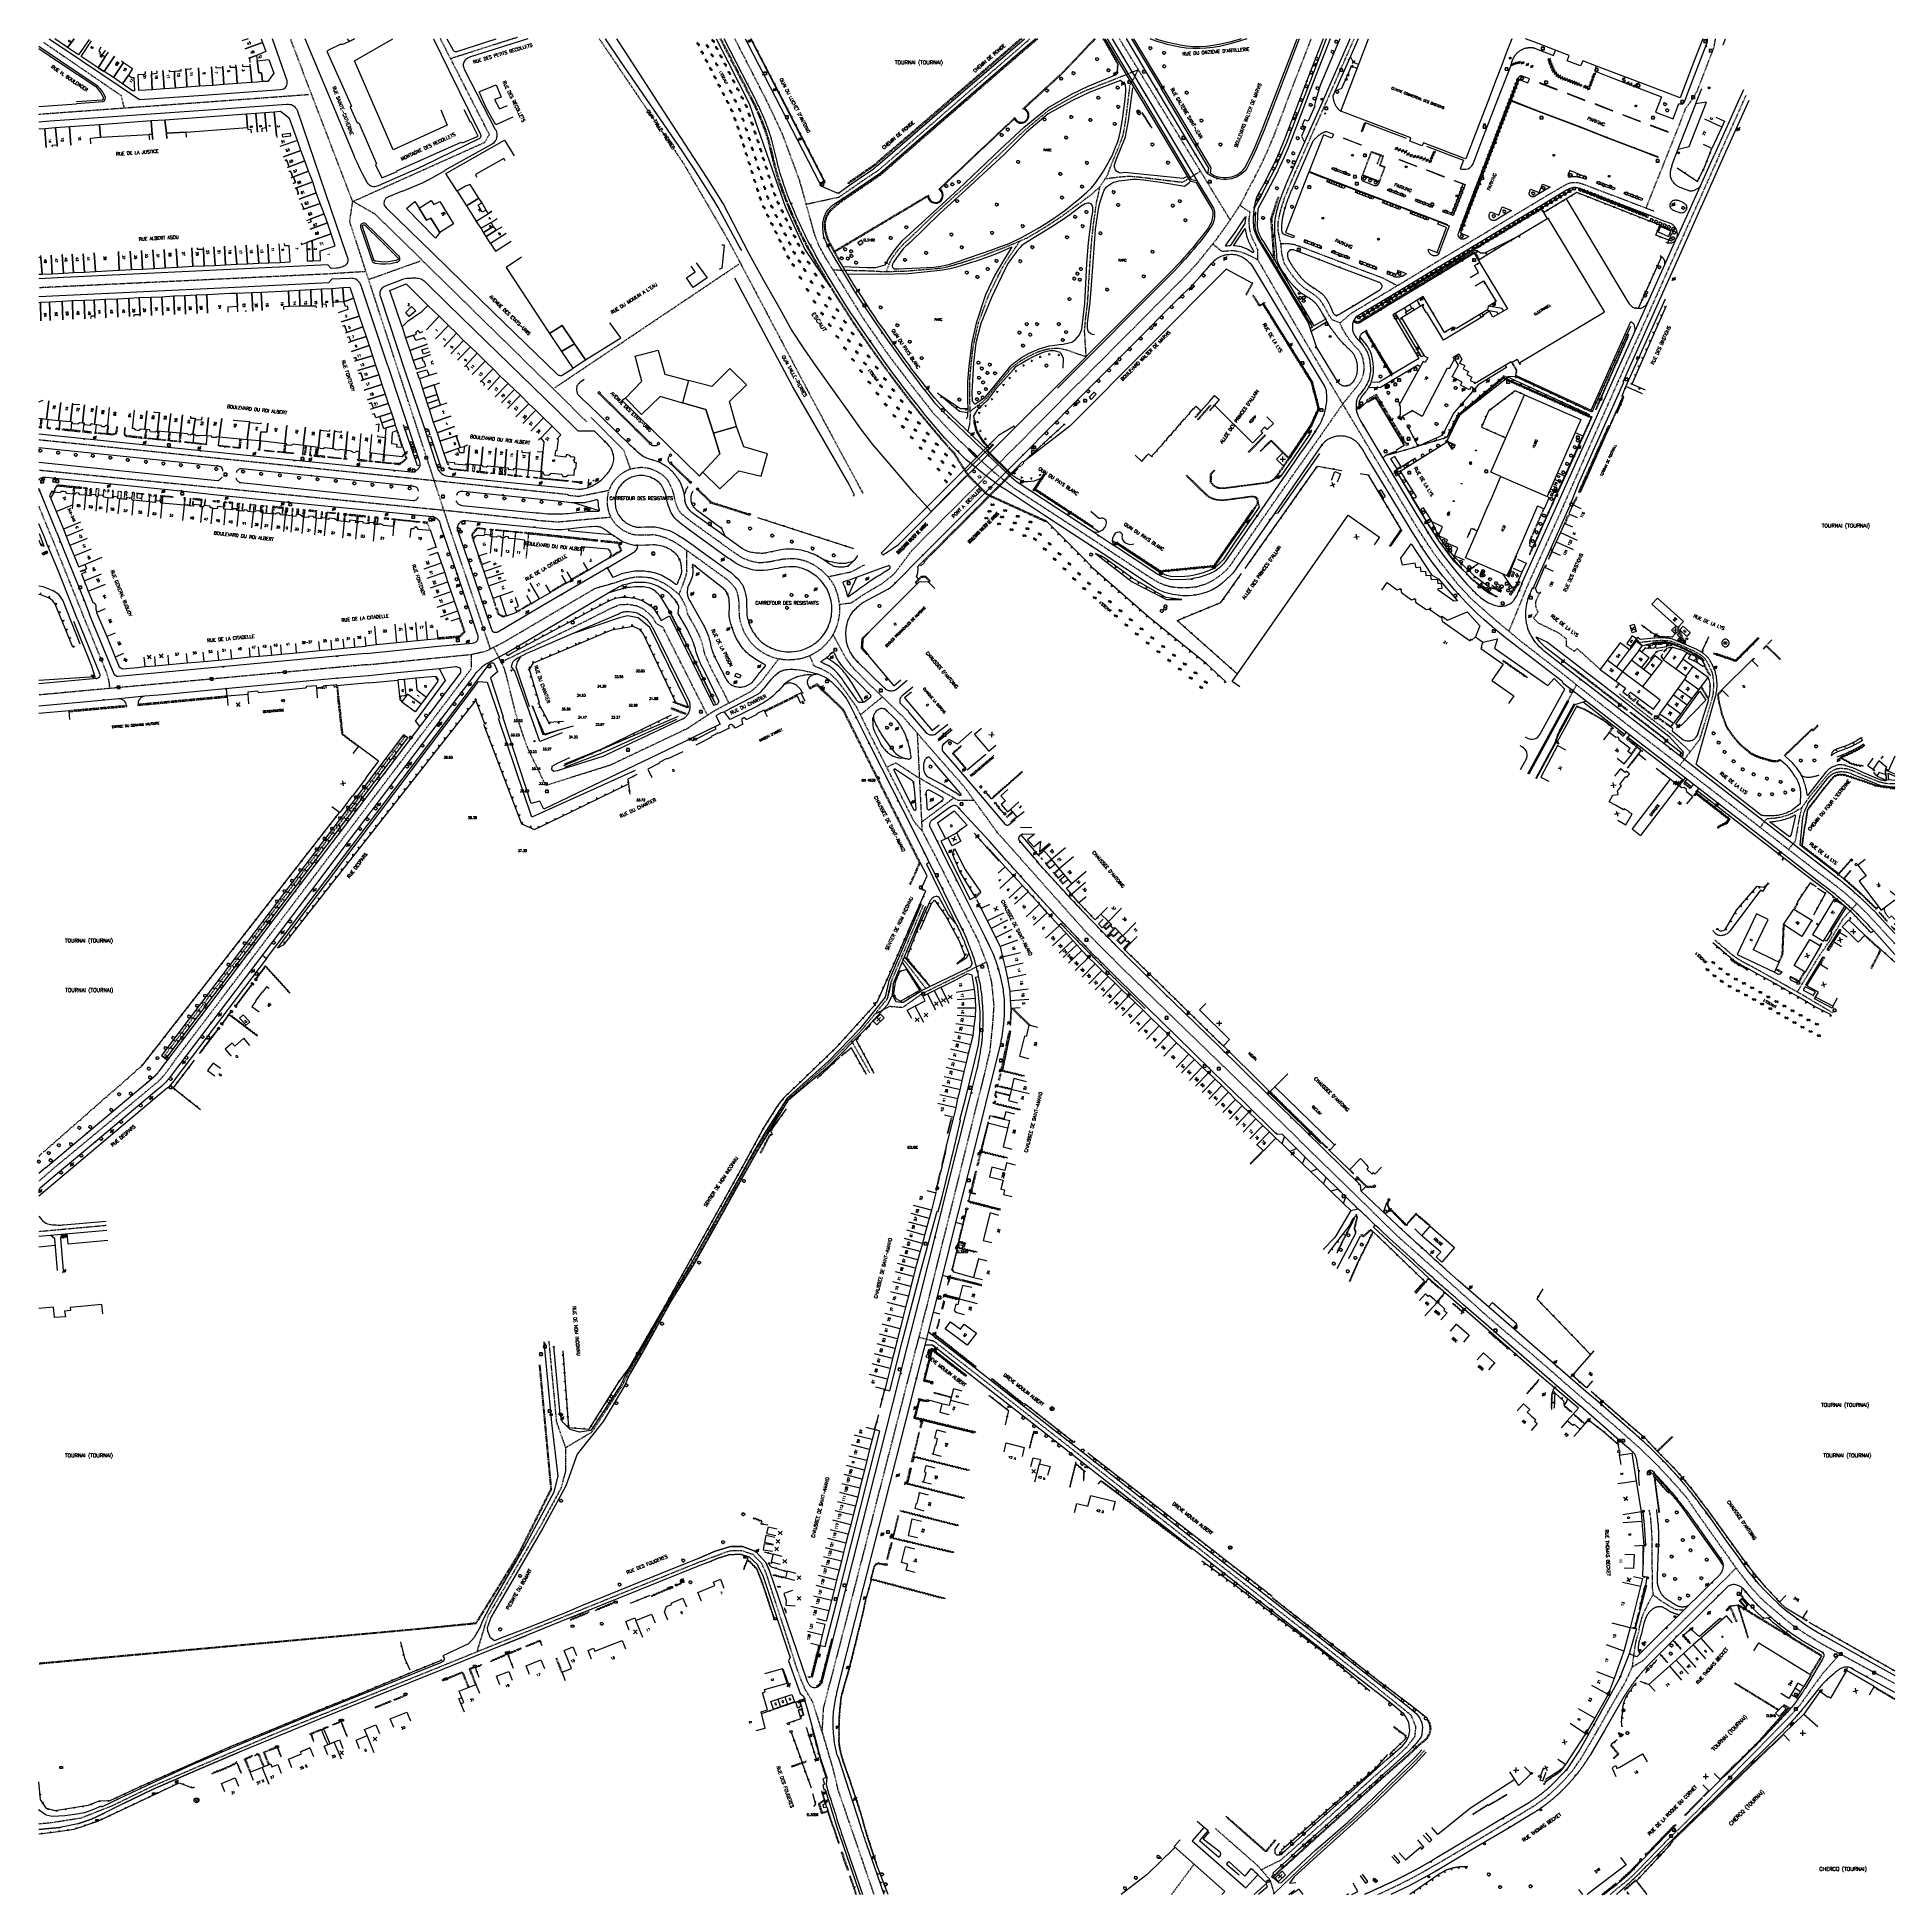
# Model space of a CAD drawing. Header units: millimetres. Extents: x 80999 to 82000, y 143000 to 144001.
import ezdxf
from ezdxf.enums import TextEntityAlignment as Align

# ---------------------------------------------------------------- set-up
doc = ezdxf.new("R2010")
doc.units = ezdxf.units.MM
doc.linetypes.add('DASHED', pattern=[0.75, 0.5, -0.25])
doc.layers.get('0').update_dxf_attribs({"linetype": 'CONTINUOUS'})
for name, color, linetype in [('W0001', 6, 'DASHED'), ('W0008', 7, 'CONTINUOUS'), ('W0017', 7, 'CONTINUOUS'), ('W0100', 7, 'CONTINUOUS'), ('W0105', 7, 'CONTINUOUS'), ('W0112', 1, 'DASHED'), ('W0120', 7, 'CONTINUOUS'), ('W0211', 2, 'CONTINUOUS'), ('W0220', 5, 'DASHED'), ('W0300', 7, 'CONTINUOUS'), ('W0302', 3, 'CONTINUOUS'), ('W0310', 3, 'CONTINUOUS'), ('W0322', 7, 'CONTINUOUS'), ('W0330', 7, 'CONTINUOUS'), ('W0334', 7, 'CONTINUOUS'), ('W0400', 7, 'CONTINUOUS'), ('W0420', 7, 'CONTINUOUS'), ('W0430', 7, 'CONTINUOUS'), ('W0432', 7, 'CONTINUOUS'), ('W0454', 7, 'CONTINUOUS'), ('W0469', 7, 'CONTINUOUS'), ('W0471', 7, 'CONTINUOUS'), ('W0500', 5, 'DASHED'), ('W0515', 5, 'CONTINUOUS'), ('W0851', 7, 'CONTINUOUS'), ('W0980', 7, 'CONTINUOUS'), ('W0984', 7, 'CONTINUOUS'), ('W0989', 7, 'CONTINUOUS'), ('W0991', 7, 'CONTINUOUS'), ('W1102', 7, 'CONTINUOUS'), ('W1471', 7, 'CONTINUOUS'), ('W1474', 7, 'CONTINUOUS')]:
    doc.layers.add(name, color=color, linetype=linetype)
doc.styles.get("Standard").update_dxf_attribs({"font": 'romans.shx', "width": 0.85})

# ---------------------------------------------------------------- blocks, each defined once
blk = doc.blocks.new('t991o')
at = {"color": 0, "linetype": 'Continuous'}
for p, q in [((-1, 1), (1, -1)), ((-1, -1), (1, 1))]:
    blk.add_line(p, q, dxfattribs=at)
blk = doc.blocks.new('t211o')
at = {"color": 0, "linetype": 'Continuous'}
for p, q in [((-0.3, 0.5), (-0.3, 0)), ((0, 1), (0, 0)), ((0.3, 0.5), (0.3, 0))]:
    blk.add_line(p, q, dxfattribs=at)
blk = doc.blocks.new('t322o')
at = {"color": 0, "linetype": 'Continuous'}
for radius in [0.25, 0.15]:
    blk.add_circle((0, 0), radius, dxfattribs=at)
blk = doc.blocks.new('T420')
for p, q in [((0.7, 0.7), (-0.8, 0.7)), ((-0.8, 0.7), (-0.8, -0.8)), ((0.7, 0.7), (0.7, -0.8)), ((0.7, -0.8), (-0.8, -0.8))]:
    blk.add_line(p, q)
blk.add_ellipse((0, 0), major_axis=(-0.53, 0.53), ratio=1, start_param=3.926991, end_param=10.210176)
blk = doc.blocks.new('T400')
for p, q in [((-0.15, 0.3), (0.15, 0.3)), ((-0.15, -0.25), (-0.15, 0.3)), ((-0.15, 0.15), (0.15, 0.15)), ((-0.15, 0), (0.15, 0)), ((0.15, 0.3), (0.15, -0.25)), ((-0.15, -0.15), (0.15, -0.15)), ((-0.15, -0.25), (-0.15, -0.3)), ((-0.15, -0.3), (0.15, -0.3)), ((0.15, -0.3), (0.15, -0.25))]:
    blk.add_line(p, q)
blk = doc.blocks.new('T300')
for p, q in [((-0.8, 0.5), (-0.9, 0.3)), ((-0.9, 0.3), (-0.9, 0.2)), ((-0.9, 0.2), (-0.7, 0.1)), ((-0.7, 0.6), (-0.8, 0.5)), ((-0.8, -0.1), (-0.7, 0.1)), ((-0.6, 0.7), (-0.7, 0.6)), ((-0.7, 0.1), (-0.7, 0.1)), ((-0.5, 0.7), (-0.6, 0.7)), ((-0.3, 0.6), (-0.5, 0.7)), ((-0.3, 0.6), (-0.2, 0.7)), ((-0.2, 0.6), (-0.3, 0.6)), ((-0.2, 0.7), (-0.1, 0.8)), ((-0.1, 0.8), (0.1, 0.8)), ((0.1, 0.8), (0.2, 0.7)), ((0.2, 0.7), (0.3, 0.6)), ((0.3, 0.6), (0.4, 0.5)), ((0.5, 0.5), (0.3, 0.5)), ((0.4, 0.5), (0.4, 0.5)), ((0.6, 0.4), (0.5, 0.5)), ((0.6, 0.4), (0.7, 0.3)), ((0.7, 0.3), (0.7, 0.2)), ((0.7, 0.2), (0.7, 0.1)), ((0.7, 0.1), (0.7, -0.2)), ((-0.8, -0.2), (-0.8, -0.1)), ((-0.7, -0.3), (-0.8, -0.2)), ((-0.8, -0.2), (-0.8, -0.2)), ((-0.7, -0.4), (-0.7, -0.3)), ((-0.5, -0.5), (-0.7, -0.4)), ((-0.4, -0.5), (-0.5, -0.5)), ((-0.4, -0.5), (-0.3, -0.5)), ((-0.3, -0.5), (-0.3, -0.4)), ((-0.3, -0.6), (-0.3, -0.5)), ((-0.3, -0.5), (-0.3, -0.5)), ((-0.2, -0.7), (-0.3, -0.6)), ((-0.1, -0.8), (-0.2, -0.7)), ((0.1, -0.8), (-0.1, -0.8)), ((0.2, -0.7), (0.1, -0.8)), ((0.3, -0.5), (0.2, -0.5)), ((0.3, -0.6), (0.2, -0.7)), ((0.2, -0.7), (0.2, -0.7)), ((0.5, -0.4), (0.3, -0.5)), ((0.3, -0.5), (0.3, -0.6)), ((0.3, -0.5), (0.3, -0.5)), ((0.6, -0.3), (0.5, -0.4)), ((0.7, -0.2), (0.6, -0.3)), ((0.6, -0.3), (0.6, -0.3))]:
    blk.add_line(p, q)
blk = doc.blocks.new('t112o')
at = {"color": 0, "linetype": 'Continuous'}
for p, q in [((-0.5, 0.5), (0.5, 0.5)), ((-0.5, -0.5), (-0.5, 0.5)), ((0.5, 0.5), (0.5, -0.5)), ((0.5, -0.5), (-0.5, -0.5))]:
    blk.add_line(p, q, dxfattribs=at)
blk = doc.blocks.new('T471')
for p, q in [((-0.333334, 0.333334), (-0.333334, -0.333334)), ((-0.333334, 0.333334), (0.333334, 0.333334)), ((-0.333334, 0), (0, 0)), ((0.500001, 0.500001), (1.000002, 1.000002)), ((-0.500001, -0.500001), (-1.000002, -1.000002)), ((-0.333334, -0.333334), (0.333334, -0.333334))]:
    blk.add_line(p, q)
blk.add_ellipse((0, 0), major_axis=(0.471405, 0.471405), ratio=1, start_param=5.4977871438, end_param=11.780972451)
blk = doc.blocks.new('t310o')
at = {"color": 0, "linetype": 'Continuous'}
for centre, start, end in [((-0.5, 0.4), 216.8699, 323.1304), ((0.5, -0.4), 36.8699, 143.1303)]:
    blk.add_arc(centre, 0.625, start, end, dxfattribs=at)
blk = doc.blocks.new('T851')
for p, q in [((-0.2, -0.1), (0, 0.3)), ((0, 0.3), (0.2, -0.1)), ((-0.2, -0.1), (0.2, -0.1))]:
    blk.add_line(p, q)
for major_axis in [(-0.106, 0.106), (-0.0354, 0.0354), (-0.0236, 0.0236)]:
    blk.add_ellipse((0, 0), major_axis=major_axis, ratio=1, start_param=3.926991, end_param=10.210176)
blk = doc.blocks.new('t500o')
at = {"color": 0, "linetype": 'Continuous'}
for centre, start, end in [((-0.5, 0.625), 216.869898, 323.130102), ((0.5, -0.125), 36.869898, 143.130102), ((0.5, -0.625), 36.869898, 143.130102), ((-0.5, 0.125), 216.869898, 323.130102)]:
    blk.add_arc(centre, 0.625, start, end, dxfattribs=at)
blk = doc.blocks.new('t330o')
at = {"color": 0, "linetype": 'Continuous'}
for p, q in [((0.25, -0.25), (-0.25, 0.25)), ((-0.25, -0.25), (0.25, 0.25)), ((-0.25, 0.25), (-0.25, -0.25)), ((0.25, 0.25), (-0.25, 0.25)), ((0.25, -0.25), (0.25, 0.25)), ((-0.25, -0.25), (0.25, -0.25)), ((-0.25, -0.25), (-0.25, -0.25))]:
    blk.add_line(p, q, dxfattribs=at)
blk = doc.blocks.new('t220o')
at = {"color": 0, "linetype": 'Continuous'}
for p, q in [((-0.25, 0.25), (0.25, 0.25)), ((-0.25, -0.25), (0.25, -0.25))]:
    blk.add_line(p, q, dxfattribs=at)
blk = doc.blocks.new('T469')
at = {"color": 0, "linetype": 'Continuous', "flags": 128}
for points in [[(-0.4, 0.4), (0.4, -0.4)], [(-0.4, -0.4), (0.4, 0.4)]]:
    blk.add_lwpolyline(points, dxfattribs=at)
at = {"color": 0, "linetype": 'Continuous'}
blk.add_circle((0, 0), 0.5, dxfattribs=at)
blk = doc.blocks.new('T430')
at = {"flags": 128}
for points in [[(0.8, 0.8), (-0.8, 0.8)], [(-0.8, 0.8), (-0.8, 0)], [(0.8, 0.8), (-0.8, 0)], [(-0.8, 0), (0.8, 0)], [(-0.4, 2.1), (0.4, 2.1)], [(-0.4, 2.1), (-0.4, 1.3)], [(-0.4, 1.7), (0, 1.7)], [(-0.4, 1.3), (0.4, 1.3)], [(0.8, 0), (0.8, 0.8)]]:
    blk.add_lwpolyline(points, dxfattribs=at)
blk = doc.blocks.new('T432')
at = {"flags": 128}
for points in [[(0.8, 0.8), (-0.8, 0.8)], [(-0.8, 0.8), (-0.8, 0)], [(0.8, 0.8), (-0.8, 0)], [(-0.8, 0), (0.8, 0)], [(-0.4, 2.1), (0.4, 2.1)], [(-0.4, 2.1), (-0.4, 1.3)], [(-0.4, 1.3), (0.4, 1.3)], [(0, 1.7), (0.4, 1.7)], [(0.4, 1.3), (0.4, 1.7)], [(0.8, 0), (0.8, 0.8)]]:
    blk.add_lwpolyline(points, dxfattribs=at)
blk = doc.blocks.new('t105o')
for p, q in [((-0.5, 0), (0.5, 0)), ((0.5, 0), (0.2, 0.1)), ((0.5, 0), (0.2, -0.1))]:
    blk.add_line(p, q)
blk = doc.blocks.new('T454')
for p, q in [((-0.25, 0.25), (0.25, -0.25)), ((-0.25, -0.25), (0.25, 0.25)), ((0.75, 0.75), (0.375, 0.375)), ((-0.375, -0.375), (-0.75, -0.75))]:
    blk.add_line(p, q)
blk.add_ellipse((0, 0), major_axis=(0.354, 0.354), ratio=1, start_param=5.49778714, end_param=11.78097245)
blk = doc.blocks.new('T1471')
at = {"color": 0, "linetype": 'Continuous', "flags": 128}
blk.add_lwpolyline([(-0.75, -0.5), (-0.75, 0.5), (0.75, 0.5), (0.75, -0.5), (-0.75, -0.5)], dxfattribs=at)
blk = doc.blocks.new('T1474')
at = {"color": 0, "linetype": 'Continuous', "flags": 128}
for points in [[(-0.8, -0.5), (-0.8, 0.5)], [(-0.8, 0), (0.7, 0)], [(0.7, 0), (0.7, -0.5), (0.7, 0.5)]]:
    blk.add_lwpolyline(points, dxfattribs=at)

msp = doc.modelspace()

# ---------------------------------------------------------------- linework, layer by layer
at = {"layer": 'W0001'}
for p, q in [((81459.2, 143491.7), (81457.2, 143482.8)), ((81437.7, 143460.2), (81447.5, 143443)), ((81398, 143419.7), (81392.5, 143411)), ((81622.4, 143016.4), (81610.2, 143000))]:
    msp.add_line(p, q, dxfattribs=at)
at = {"layer": 'W0001', "flags": 128}
for points in [[(81002.6, 143998), (81044.3, 143969.4), (81045.8, 143962.9)], [(81135.5, 143999.7), (81168.9, 143912.3), (81167.3, 143901.6), (81221.5, 143735.4)], [(81169.3, 143912.4), (81240.2, 143944.2), (81242.7, 143948.4), (81216.3, 144000.1)], [(81301.9, 144000), (81347.2, 143933), (81371.6, 143891.1), (81419, 143801.4), (81444, 143755)], [(81424.5, 143880.9), (81420.3, 143888.5), (81418.1, 143894.1), (81415.6, 143903.1), (81409.9, 143923.6), (81400.6, 143948.7), (81392.7, 143965.5), (81375, 144000)], [(81413.4, 143910.9), (81431.4, 143914.8), (81440.9, 143921.5), (81452.3, 143929.2), (81456.6, 143932.8), (81496.4, 143967.4), (81534, 144000)], [(81641.9, 143902.4), (81582.2, 144000)], [(81669.2, 143889.6), (81668.5, 143892.6), (81667.7, 143897.1), (81667.8, 143901.4), (81668.9, 143907), (81671.3, 143914.6), (81676.6, 143927.2), (81683.4, 143942.7), (81699.2, 143978.4), (81708.7, 144000)], [(81903.2, 144000), (81902.5, 143995.6), (81893.3, 143971.5), (81890.2, 143966.5), (81887.1, 143962.3), (81884.5, 143955.4), (81865.9, 143908.9)], [(81456.9, 143875.1), (81457.8, 143877.9), (81459.4, 143881.3), (81461.8, 143884.7), (81464, 143887.4), (81466.1, 143889.6), (81471.6, 143894.8), (81483.2, 143906), (81493.7, 143915.5), (81501.2, 143922.2), (81516, 143936.2), (81528.8, 143948.4), (81531.1, 143950.6), (81537.6, 143956.1), (81542.6, 143960.2), (81544.2, 143961.5), (81550.5, 143965), (81555.6, 143967.9), (81559.4, 143969.9), (81564.4, 143972.3), (81567.6, 143973.5), (81592.3, 143983.3), (81587.7, 143974.7), (81586.1, 143961.2), (81585.5, 143956.6), (81584.7, 143951.8), (81583.9, 143947.5), (81581.5, 143941.1), (81577.9, 143932.6), (81575.6, 143926.3), (81571.8, 143920.5), (81567.2, 143916.1), (81550.4, 143903.8), (81541.8, 143898.2), (81532.4, 143892.6), (81523.3, 143888.7), (81509.5, 143883.3), (81497.7, 143879.4), (81493.4, 143878.1), (81489.4, 143877), (81486.2, 143876.3), (81483.1, 143876), (81473.2, 143875.2), (81465.8, 143874.6), (81454.5, 143874.4), (81448.7, 143874.8), (81428, 143875.3)], [(81000, 143959.4), (81145.2, 143970)], [(81905.1, 143936.6), (81917, 143963.1), (81919.9, 143969.7)], [(81905.1, 143936.6), (81851.2, 143816.1), (81819, 143743), (81801.8, 143704.8), (81792, 143680.8)], [(81574.4, 143924.6), (81582.2, 143925.6), (81587.6, 143926), (81592.3, 143925.6), (81616.2, 143922.7), (81625.8, 143928.6)], [(81501.8, 143799.3), (81508.7, 143804.6), (81510.7, 143806.4), (81514.3, 143811), (81516.5, 143813.7), (81521.2, 143819.2), (81523.4, 143821.9), (81525, 143823.5), (81526.9, 143824.9), (81529.6, 143826.8), (81532.6, 143828.6), (81535.5, 143830), (81538.3, 143831.3), (81541.3, 143832.3), (81543.9, 143832.9), (81546.6, 143833.3), (81549.4, 143833.3), (81553.3, 143832.5), (81564.3, 143828.7), (81563.4, 143842.5), (81564, 143849.3), (81564.7, 143854.8), (81565.1, 143858.5), (81565.4, 143863.4), (81566, 143873.4), (81566.6, 143882.4), (81567, 143888.1), (81567.4, 143892.6), (81568.2, 143899.8), (81569.9, 143911.9), (81571.8, 143920.5)], [(81701.1, 143846.9), (81707.4, 143852.3), (81712.6, 143855.4), (81726.8, 143863.9), (81739.8, 143871.7), (81755.8, 143881.4), (81772.5, 143891.3), (81792.3, 143903.3), (81813.4, 143916), (81823.9, 143922.1), (81826.4, 143922.6), (81829.3, 143922.5), (81830.8, 143922.1), (81833.2, 143921.3), (81840.4, 143918.5), (81854.8, 143913.1), (81870.2, 143907.2)], [(81168.7, 143912.7), (81181.1, 143905.6), (81295.2, 143793.6)], [(81632.5, 143889.4), (81637.4, 143885.5), (81640.2, 143885.8), (81643.7, 143885.9), (81646.8, 143885.4), (81649.7, 143884.4), (81656.7, 143881.1), (81656.7, 143886.2), (81655.6, 143889), (81654.3, 143891.5), (81653.2, 143894), (81652.6, 143896.4), (81652.2, 143899), (81652.1, 143902.6), (81652.6, 143906.5), (81647.1, 143910.2)], [(81500.6, 143788.4), (81501.6, 143792.4), (81501.9, 143797.2), (81501.6, 143804.8), (81501.5, 143810.1), (81501.6, 143816.4), (81502.3, 143824.3), (81503, 143831), (81503.6, 143834.9), (81504.6, 143839.6), (81506.2, 143846.7), (81508.1, 143851.9), (81511.4, 143861), (81516.3, 143871.1), (81519.5, 143877.3), (81523.4, 143883.4), (81528.6, 143891)], [(81708.9, 143834.6), (81706.1, 143837.7), (81702.5, 143843.5), (81701.1, 143846.9), (81696.9, 143848.5), (81695.1, 143851), (81693.1, 143855), (81690.8, 143858.6), (81687.8, 143861.6), (81684.9, 143863.5), (81681.1, 143866.2), (81678, 143869.2), (81674.3, 143873.8), (81670.9, 143879.2), (81669.7, 143884.1), (81669.2, 143889.6), (81673.3, 143889.7), (81675.6, 143889.4), (81681.1, 143887.6), (81689.6, 143884.3), (81702.7, 143879.3), (81714.1, 143874.9), (81720.2, 143872.6), (81724.6, 143870.9), (81731.9, 143867)], [(81000.3, 143866), (81155, 143873.4), (81176, 143874.7)], [(81178.2, 143870.5), (81205.8, 143880.4)], [(81278, 143812), (81377.2, 143878.6)], [(81424.5, 143880.9), (81444.2, 143849.2), (81456.8, 143830.9), (81468.4, 143815.5), (81482.1, 143798), (81488.2, 143791.6), (81495.5, 143784), (81500.9, 143778.9), (81505, 143774.9), (81506.3, 143773.8)], [(81819.4, 143659.1), (81798.8, 143675.1), (81784.7, 143686.8), (81771.5, 143698.5), (81764.4, 143706.2), (81756.9, 143715.8), (81752.1, 143722), (81747.1, 143729.6), (81742, 143737.5), (81714.3, 143783.5), (81694, 143817.4), (81678, 143844.2), (81656.7, 143881.1)], [(81297.4, 143796), (81314.9, 143778.6), (81318.7, 143768)], [(81000, 143784), (81213.9, 143761.9), (81285.2, 143754.5)], [(81000.3, 143767.6), (81218.4, 143746), (81267.7, 143740.8)], [(81506.3, 143773.8), (81516.4, 143765), (81520.5, 143761.8)], [(81520.5, 143761.8), (81525, 143758.2), (81533.1, 143752.9), (81552.5, 143740.3), (81569.7, 143729), (81581.7, 143721), (81595.1, 143712.1), (81602.7, 143707.3), (81606.5, 143705.7), (81610.2, 143704.7), (81614.6, 143704.3), (81619.1, 143704.3), (81623.9, 143704.8), (81628.8, 143706.3), (81632.7, 143708.2), (81636.8, 143711.1), (81640.3, 143714.2), (81642.8, 143717.5), (81658.7, 143740.4), (81679.1, 143769.8)], [(81285, 143754.1), (81291, 143753.5), (81307.1, 143756.7)], [(81006.2, 143732.9), (81000, 143748.1)], [(81221.5, 143735.4), (81243.2, 143671.1)], [(81267.6, 143740.6), (81279.6, 143739.7), (81308.1, 143742.3)], [(81006.2, 143732.9), (81024.1, 143688.4)], [(81344.9, 143700.6), (81347, 143705.8), (81348.4, 143709.9), (81349.2, 143712.5), (81349, 143724.4)], [(81444.9, 143716.5), (81437.5, 143712.6), (81425.2, 143710)], [(81176.9, 143662.7), (81233, 143668.3), (81240.8, 143670), (81251, 143675.2), (81299.9, 143704), (81310.3, 143706.9), (81314.5, 143708.4), (81318.2, 143709.5), (81321.9, 143710.1), (81325.2, 143710), (81329.4, 143709.7), (81333.1, 143708.4), (81337.1, 143706.5), (81340.6, 143704.1), (81344.9, 143700.6), (81347.2, 143696.8), (81348.6, 143693.8), (81349.4, 143690.1), (81353.5, 143682.9), (81355.5, 143679), (81357, 143675.2), (81357.9, 143671.7), (81358.6, 143668.5), (81360.1, 143665.2), (81362.2, 143660.6), (81371.8, 143642.1)], [(81360.2, 143635.5), (81336.3, 143682.7), (81332.6, 143685), (81330.7, 143688.2), (81328.3, 143690.6), (81325.9, 143692.6), (81322.4, 143694.3), (81317.6, 143695.1), (81313.1, 143695), (81308.1, 143693), (81291.8, 143684.8), (81249.1, 143664.1)], [(81516.5, 143572.2), (81498.5, 143597), (81482.5, 143615.2), (81465.5, 143634.8), (81450.3, 143649.4), (81439.7, 143659.9), (81437, 143663.2), (81435, 143665.9), (81427.9, 143679)], [(81862.3, 143674.8), (81869.4, 143675.6), (81874, 143675.9), (81876.9, 143675.8), (81878.8, 143675.6), (81881.5, 143674.7), (81891.4, 143670.3), (81894, 143668.9), (81896.3, 143667.4), (81898, 143665.6), (81899.7, 143662.5), (81901.4, 143658.8), (81901.9, 143656.8), (81902.3, 143652.9), (81902.2, 143650), (81902.1, 143647.8), (81901.7, 143645.5), (81900.9, 143642.5), (81894.8, 143622.4), (81884.1, 143608.5)], [(81006.9, 143390.5), (81059.9, 143434.5), (81064, 143437.9), (81066.3, 143440.1), (81069.6, 143444.4), (81074.6, 143451.3), (81233, 143660.6), (81233, 143668.3)], [(81256.8, 143637.1), (81250.9, 143660.5), (81245, 143672.2)], [(81349.1, 143628.2), (81364, 143638), (81383.4, 143648.2), (81386.5, 143650.7), (81389.2, 143653.5), (81398.7, 143666)], [(81475.8, 143573.3), (81471.7, 143578), (81461.2, 143598.8), (81447.9, 143625.1), (81443.1, 143634.9), (81440.4, 143640.2), (81436.9, 143645.1), (81433.2, 143650.3), (81429.7, 143654.6), (81426, 143658), (81422.7, 143659.9), (81417.7, 143662), (81415.3, 143667.7)], [(82000, 143512.4), (81989.3, 143524), (81984.3, 143529.4), (81979.2, 143534.3), (81973.5, 143539.4), (81967.3, 143544.3), (81957.6, 143551.6), (81918.2, 143582.2), (81883.5, 143609), (81841.9, 143641.2), (81819.4, 143659.1)], [(81442.7, 143635.8), (81454.5, 143645.4)], [(81802.5, 143603.9), (81828.5, 143651.8)], [(81851.4, 143647.1), (81869.7, 143632.9), (81879.4, 143625.4), (81889.8, 143615.8)], [(81473.2, 143626), (81475.8, 143573.3), (81482.7, 143560.1)], [(81503.9, 143589.6), (81495.2, 143589.6), (81472.7, 143602.6), (81461.7, 143609.8), (81456.8, 143607.4)], [(82000, 143598.5), (81998.4, 143598.5), (81994.7, 143598.7), (81991.3, 143599.6), (81981.8, 143603.5), (81977.2, 143605.6), (81974.3, 143606.5), (81971, 143606.8), (81968.4, 143606.5), (81965.9, 143605.3), (81963.9, 143603.6), (81953.9, 143591.4), (81949.8, 143585.6), (81948.8, 143581.6), (81948, 143577.5), (81947.3, 143573.3), (81946.3, 143567.7), (81942.7, 143563.2)], [(81492.9, 143590.9), (81475.6, 143577.9)], [(81949.8, 143585.6), (81944.9, 143582.7), (81941.8, 143581.4), (81938.7, 143580.5), (81934.8, 143579.9), (81930.9, 143579.6), (81927.4, 143575.1)], [(81516.5, 143572.2), (81531.9, 143554.9), (81563.5, 143519.4), (81584.5, 143498.4), (81661.9, 143423.4), (81732.3, 143354.6), (81759.4, 143330.5), (81781, 143311.1), (81805.4, 143290.4), (81831.9, 143267.3), (81850.4, 143251.4), (81861.6, 143241.4), (81872.7, 143230.7), (81881, 143221.6), (81887.6, 143214.2), (81892.4, 143207.1), (81913.8, 143176.9), (81921.3, 143166.9), (81927.6, 143159.9), (81932.7, 143155.4), (81939.4, 143149.7), (81943.4, 143146.3), (81951, 143141.1), (81960.8, 143135), (82000, 143113.7)], [(81482.7, 143560.1), (81506.1, 143513.9), (81510.8, 143501.5), (81513.2, 143491.9), (81514.5, 143479.1), (81513.7, 143468), (81512.3, 143454.4), (81509.8, 143443.9), (81477.4, 143313.4), (81434.7, 143147), (81422.6, 143100.4), (81421.9, 143087.9), (81416.9, 143104), (81413, 143110.3), (81410.4, 143116.3), (81407, 143126.1)], [(81947.4, 143486.3), (81959.3, 143505.9), (81964.5, 143513.2), (81972.1, 143525.8), (81979.5, 143534)], [(81036.2, 143360.5), (81000, 143357.2)], [(81502.3, 143282.6), (81482.4, 143298.1), (81474.1, 143300.2)], [(81867.5, 143207.3), (81868.2, 143203.9), (81868.7, 143198.3), (81869, 143192.4), (81869, 143187.6), (81869.2, 143171), (81869.2, 143166), (81869.7, 143161.7)], [(81882.5, 143144.1), (81914.5, 143176)], [(81721.4, 143000), (81733.3, 143005.6), (81741.5, 143009.8), (81755.9, 143018), (81780.2, 143032.4), (81794.9, 143041.3), (81806.2, 143048.2), (81811.7, 143052.2), (81816.7, 143056.5), (81820.7, 143060.5), (81826.5, 143067), (81830.9, 143073.4), (81837.5, 143084.4), (81847.7, 143102.4), (81854.8, 143114.5), (81858.6, 143122.7), (81859.9, 143132.6), (81860.6, 143136.5), (81861.2, 143138.7), (81862.2, 143142.2), (81862.5, 143144.6), (81863.6, 143148.8), (81865.2, 143152.9), (81867.2, 143157), (81869.7, 143161.7), (81873, 143159), (81875.2, 143157.5), (81877.3, 143156.3), (81879.5, 143154.9), (81882.2, 143153.6), (81886.5, 143153.4)], [(81858.6, 143122.7), (81864.2, 143126.1), (81869.2, 143131.1), (81875.9, 143137.7), (81882.5, 143144.1)], [(81970.5, 143129.8), (81960.7, 143118.6), (81951, 143105.2), (81948.6, 143101.8), (81945.5, 143098.3), (81942.1, 143094.7), (81887.5, 143039), (81876.9, 143028.8), (81861.9, 143013.4), (81858.5, 143010), (81855, 143006.9), (81851.2, 143003.9), (81846.6, 143000), (81846.5, 143000)], [(81421.9, 143087.9), (81427.5, 143068.8), (81430.5, 143056.5), (81449.9, 143000)]]:
    msp.add_lwpolyline(points, dxfattribs=at)
at = {"layer": 'W0001'}
for points in [[(81221.8, 143989.4), (81257.8, 144000.9)], [(81431.4, 143695.3), (81437.7, 143696.1), (81446, 143701.6), (81454.3, 143706.4), (81460.8, 143711.6), (81470.4, 143724.3), (81473.5, 143727.5), (81526.4, 143780.4), (81554.3, 143808.5), (81581.6, 143835.8), (81612.1, 143866.5), (81614.1, 143868.5), (81616.1, 143870.4), (81617.7, 143872.1), (81621.3, 143876), (81623.9, 143878.9), (81624.6, 143879.6), (81627.1, 143882.7), (81634.6, 143892.1), (81641.7, 143902.1), (81647.8, 143911.3), (81652.8, 143921.1), (81654.2, 143923.5), (81658.9, 143932.8), (81662.1, 143939.8), (81665.6, 143948.1), (81677.8, 143980), (81685.5, 144000)], [(81708.9, 143834.6), (81708.9, 143834.6), (81708.9, 143834.6), (81708.9, 143834.6), (81710.9, 143832.6), (81712.5, 143830), (81713.3, 143827.4), (81713.8, 143824.4), (81713.9, 143821.6), (81713.4, 143818.6), (81712.3, 143815.6), (81709.9, 143812.3), (81702.5, 143803.2), (81679.1, 143769.8)], [(81176.9, 143662.7), (81159.1, 143661.1), (81099.7, 143655.6), (81066.2, 143652.5), (81056.5, 143651.6), (81031.3, 143649.3), (81000, 143646.4)], [(81349.2, 143628.2), (81307.9, 143608.6), (81273.1, 143597.6), (81263, 143618.6), (81256.7, 143637.1)], [(81316.7, 143279.2), (81324.5, 143292.2), (81332.3, 143306.1), (81340.1, 143320), (81352.6, 143340.3), (81378, 143385.9), (81386, 143400.4), (81392.5, 143411), (81398, 143419.7), (81403.7, 143428.7), (81425.7, 143448), (81443.6, 143466.1), (81457.2, 143482.8), (81459.2, 143491.7), (81461.9, 143498.3), (81466.3, 143508.6), (81476.6, 143533.3)], [(81464.7, 143504.7), (81467.3, 143502), (81477.9, 143488.2)], [(81450.4, 143474.5), (81458.5, 143478.7), (81465.5, 143478.1), (81476, 143485.6), (81510.4, 143502.5)], [(81006.9, 143390.5), (81000, 143384.4)], [(81274.7, 143298.2), (81278.8, 143254.9), (81283.7, 143240.8), (81283.8, 143228.5), (81281.4, 143219.3), (81279.7, 143216.1), (81270, 143198.2), (81241.9, 143150.1), (81240.1, 143144.6), (81236, 143130.9)], [(81283.7, 143240.8), (81298, 143249.3), (81314.2, 143274), (81316.8, 143279.3)], [(81658.6, 143013.4), (81668.9, 143018.5), (81672.6, 143021.6), (81696.8, 143043.3), (81729, 143072.1), (81736.9, 143079.3), (81741.4, 143085.2), (81742, 143090.3), (81739.4, 143096.6), (81717.3, 143114.5), (81639.2, 143175.4), (81559.4, 143237.9), (81502.3, 143282.6)], [(81000, 143038.2), (81007.2, 143038.9), (81022.9, 143041.4), (81039.4, 143047.9), (81060.9, 143058.3), (81128.7, 143087.4), (81198.3, 143115.6), (81249.9, 143136.5), (81292.6, 143153.7), (81356.5, 143179.5), (81372.2, 143185.3), (81378.5, 143185.5), (81384.6, 143183.4), (81389.3, 143178.5), (81391.7, 143173.3), (81407, 143126.1)], [(81665.5, 143000.6), (81689.6, 143023.5), (81707.3, 143039.3), (81719.5, 143050.6), (81740.7, 143071.1), (81746.5, 143077.6)], [(81633.9, 143035.6), (81656.8, 143015.5), (81663.3, 143007.9), (81665.5, 143000.5), (81664.9, 143000)]]:
    msp.add_lwpolyline(points, dxfattribs=at)
at = {"layer": 'W0001', "flags": 128}
msp.add_lwpolyline([(81353.6, 143721.1), (81369.6, 143709.5), (81370.2, 143709.1), (81370.8, 143708.6), (81372.1, 143707.4), (81373.4, 143706.1), (81373.8, 143705.7), (81374.1, 143705.3), (81374.4, 143704.9), (81374.7, 143704.6), (81374.9, 143704.3), (81375.1, 143704), (81375.3, 143703.8), (81375.4, 143703.5), (81375.6, 143703.2), (81375.7, 143702.9), (81375.9, 143702.5), (81376, 143702.2), (81376.2, 143701.6), (81376.3, 143701.1), (81376.4, 143700.5), (81376.6, 143699.9), (81376.8, 143698.7), (81377, 143697.5), (81377, 143697.3), (81377, 143697.1), (81377.1, 143696), (81377.1, 143694.2), (81377.2, 143691.5), (81377.3, 143688.9), (81377.4, 143688.3), (81377.5, 143687.7), (81377.6, 143687.1), (81377.7, 143686.5), (81378, 143685.4), (81378.3, 143684.4), (81378.7, 143683.4), (81379.1, 143682.4), (81379.4, 143681.6), (81379.7, 143680.8), (81380.1, 143680), (81380.5, 143679.3), (81381.1, 143678.3), (81381.7, 143677.3), (81382.4, 143676.4), (81383.1, 143675.4), (81383.9, 143674.4), (81384.8, 143673.4), (81385.7, 143672.5), (81386.7, 143671.6), (81387.9, 143670.7), (81389.2, 143669.8), (81390.5, 143669), (81391.8, 143668.3), (81393.1, 143667.7), (81394.3, 143667.2), (81395.6, 143666.7), (81396.9, 143666.4), (81398.2, 143666), (81399.6, 143665.8), (81401, 143665.6), (81402.4, 143665.5), (81404, 143665.4), (81405.6, 143665.5), (81407.2, 143665.6), (81408.7, 143665.8), (81410.1, 143666), (81411.4, 143666.3), (81412.7, 143666.7), (81413.9, 143667.1), (81414.9, 143667.5), (81415.8, 143667.9), (81416.6, 143668.3), (81417.5, 143668.8), (81418.3, 143669.2), (81419, 143669.7), (81419.8, 143670.1), (81420.5, 143670.7), (81421.4, 143671.3), (81422.2, 143672), (81423, 143672.7), (81423.7, 143673.5), (81424.5, 143674.4), (81425.3, 143675.3), (81426.1, 143676.2), (81426.8, 143677.2), (81427.5, 143678.2), (81428.1, 143679.3), (81428.7, 143680.4), (81429.2, 143681.6), (81429.7, 143682.9), (81430.2, 143684.2), (81430.6, 143685.5), (81430.9, 143686.9), (81431.2, 143688.3), (81431.4, 143689.6), (81431.5, 143691), (81431.5, 143692.4), (81431.5, 143693.7), (81431.4, 143695.1), (81431.2, 143696.4), (81431, 143697.8), (81430.7, 143699.2), (81430.3, 143700.7), (81429.8, 143702.1), (81429.3, 143703.6), (81428.8, 143704.7), (81428.3, 143705.8), (81427.6, 143706.8), (81427, 143707.8), (81426.1, 143708.9), (81425.3, 143710), (81424.4, 143710.9), (81423.5, 143711.9), (81422.7, 143712.7), (81421.8, 143713.4), (81420.9, 143714.1), (81420, 143714.8), (81419.1, 143715.5), (81418.1, 143716.1), (81417, 143716.7), (81416, 143717.2), (81414.8, 143717.8), (81413.5, 143718.3), (81412.2, 143718.8), (81410.9, 143719.1), (81409.7, 143719.4), (81408.5, 143719.6), (81407.3, 143719.7), (81406.1, 143719.7), (81404, 143719.7), (81402, 143719.6), (81400.8, 143719.5), (81399.6, 143719.3), (81398.4, 143719), (81397.3, 143718.8), (81395.7, 143718.5), (81394.1, 143718.2), (81392, 143717.9), (81390.1, 143717.7), (81389.3, 143717.6), (81388.6, 143717.6), (81387.9, 143717.7), (81387.2, 143717.7), (81386.2, 143717.9), (81385.3, 143718), (81384.3, 143718.3), (81383.4, 143718.6), (81382.4, 143718.9), (81381.5, 143719.3), (81380.5, 143719.6), (81379.6, 143720), (81379, 143720.3), (81378.5, 143720.6), (81377.9, 143720.9), (81377.4, 143721.3), (81374.8, 143723), (81374.1, 143723.5), (81353, 143738.7), (81350.7, 143740.4), (81349.8, 143741.1), (81348.9, 143741.8), (81347.7, 143742.8), (81346.6, 143743.7), (81346.2, 143744.1), (81345.9, 143744.5), (81345.5, 143744.9), (81345.2, 143745.4), (81344.8, 143746), (81344.5, 143746.6), (81344.2, 143747.2), (81343.9, 143747.9), (81343.5, 143748.9), (81343.2, 143749.9), (81343, 143750.5), (81342.8, 143751.1), (81342.7, 143751.6), (81342.6, 143752.1), (81342.4, 143753.1), (81342.2, 143754.1), (81342, 143754.9), (81341.7, 143755.7), (81341.5, 143756.5), (81341.2, 143757.3), (81340.8, 143758.2), (81340.4, 143759.1), (81340, 143759.9), (81339.6, 143760.9), (81339, 143761.8), (81338.3, 143762.7), (81337.5, 143763.6), (81336.7, 143764.4), (81335.6, 143765.2), (81334.4, 143766), (81333.3, 143766.6), (81332, 143767.2), (81331.1, 143767.6), (81330.1, 143768), (81329.1, 143768.3), (81328.1, 143768.5), (81327.1, 143768.7), (81326.1, 143768.8), (81325.2, 143768.9), (81324.2, 143768.9), (81323.1, 143768.8), (81322, 143768.7), (81320.9, 143768.5), (81319.8, 143768.3), (81318.8, 143768), (81317.8, 143767.7), (81316.8, 143767.3), (81315.9, 143766.8), (81315.2, 143766.4), (81314.4, 143765.9), (81313.8, 143765.5), (81313.1, 143765), (81312.5, 143764.5), (81311.9, 143764), (81311.3, 143763.4), (81310.8, 143762.8), (81310.2, 143762.1), (81309.6, 143761.4), (81309.1, 143760.7), (81308.6, 143759.9), (81308.2, 143759.1), (81307.8, 143758.2), (81307.4, 143757.3), (81307, 143756.4), (81306.7, 143755.4), (81306.5, 143754.4), (81306.3, 143753.3), (81306.2, 143752.3), (81306.1, 143751.1), (81306.2, 143750), (81306.2, 143748.9), (81306.4, 143747.7), (81306.6, 143746.7), (81306.8, 143745.7), (81307.1, 143744.7), (81307.5, 143743.7), (81307.9, 143742.8), (81308.3, 143741.9), (81308.8, 143741), (81309.4, 143740.2), (81310, 143739.3), (81310.7, 143738.5), (81311.5, 143737.7), (81312.3, 143737), (81313.1, 143736.3), (81314, 143735.7), (81314.8, 143735.1), (81315.7, 143734.7), (81316.7, 143734.2), (81317.6, 143733.8), (81318.6, 143733.5), (81319.6, 143733.1), (81320.2, 143732.9), (81320.9, 143732.8), (81321.6, 143732.7), (81322.2, 143732.7), (81324.3, 143732.7), (81326.9, 143732.7), (81330, 143732.8), (81331.3, 143732.8), (81331.7, 143732.8), (81332, 143732.7), (81333.6, 143732.4), (81335.2, 143731.9), (81336.3, 143731.6), (81337.5, 143731.2), (81338, 143731), (81338.5, 143730.8), (81339.4, 143730.4), (81340.4, 143729.9), (81341.4, 143729.4), (81342.5, 143728.8), (81345.3, 143727), (81346.5, 143726.1), (81350.1, 143723.6)], close=True, dxfattribs=at)
for points in [[(81024.1, 143688.4), (81036, 143659.4, -0.089721), (81038, 143649.9, -1.024721)], [(81966.4, 143475.2), (81957.3, 143480.6), (81948.8, 143485.6), (81935.1, 143493.3), (81925.8, 143498.5), (81922.3, 143500.4, -0.002823), (81921.4, 143500.8, -0.000923), (81919, 143502.1, -0.016212), (81915.8, 143504, -0.022133), (81913.2, 143505.7, -0.009144), (81911.1, 143507.4, -0.007481), (81908.7, 143509.5), (81903, 143514.3)]]:
    msp.add_lwpolyline(points, format="xyb", dxfattribs=at)
at = {"layer": 'W0008'}
for p, q in [((81000, 143963.5), (81020.3, 143965)), ((81212.1, 143884.6), (81245.1, 143852.4)), ((81234.3, 143843.4), (81220.4, 143857)), ((81188, 143823.7), (81194.6, 143803.7)), ((81197.6, 143820), (81206.6, 143793.2)), ((81462.3, 143731.5), (81515.3, 143784.5)), ((81480.3, 143489.4), (81466.4, 143505.3)), ((81465.2, 143502.5), (81475.5, 143487)), ((81354.8, 143180.9), (81364.3, 143185.1)), ((81361.3, 143179.4), (81355.2, 143177)), ((81286.1, 143149.1), (81292.8, 143151.8)), ((81250.6, 143134.8), (81262.8, 143139.7)), ((81718.7, 143051.7), (81741.3, 143073.8)), ((81741.3, 143073.8), (81745.1, 143078)), ((81747.4, 143076.7), (81741.6, 143070.2)), ((81741.6, 143070.2), (81720.4, 143049.7)), ((81649.7, 143010), (81641.1, 143017.8)), ((81673.4, 143000), (81676.6, 143002.4))]:
    msp.add_line(p, q, dxfattribs=at)
for points in [[(81000, 143996), (81011.7, 143988.1), (81031.3, 143974.9), (81032.8, 143973.2), (81034.4, 143971), (81035.6, 143968.7), (81035.5, 143967.5), (81035.1, 143966.4), (81034.4, 143966), (81020.3, 143965)], [(81005.5, 144000), (81023.4, 143988), (81054.2, 143967.3), (81088.7, 143969.7), (81130.2, 143972.6), (81131, 143972.8), (81131.9, 143973.1), (81132.6, 143973.6), (81133.2, 143974.2), (81133.6, 143975), (81133.8, 143975.8), (81133.8, 143976.6), (81133.7, 143977.4), (81125.9, 144000)], [(81212.6, 144000), (81220.9, 143983.1), (81237.9, 143948.5), (81238, 143948.2), (81238.1, 143947.8), (81238.1, 143947.4), (81238, 143947.1), (81237.9, 143946.9), (81237.8, 143946.7), (81237.7, 143946.6), (81237.6, 143946.5), (81237.4, 143946.3), (81237.3, 143946.2), (81237.2, 143946.1), (81237, 143946), (81207.9, 143931.9), (81206.8, 143931.4), (81205.6, 143930.8), (81204.5, 143930.3), (81203.3, 143929.7), (81202.6, 143929.4), (81201.9, 143929.1), (81201.1, 143928.8), (81200.4, 143928.4), (81182.8, 143920.8), (81182.2, 143920.6), (81181.6, 143920.4), (81181, 143920.2), (81180.3, 143920.2), (81179.6, 143920.4), (81178.9, 143920.6), (81178.3, 143921), (81177.8, 143921.4), (81177.4, 143921.9), (81177.1, 143922.3), (81176.8, 143922.8), (81176.5, 143923.3), (81175.4, 143925.3), (81174.3, 143927.3), (81173.3, 143929.3), (81172.3, 143931.4), (81171.6, 143932.9), (81170.9, 143934.4), (81170.2, 143935.9), (81169.6, 143937.5), (81159.4, 143961.8), (81143.4, 144000)], [(81263.4, 144000), (81232.6, 143990.2), (81232.1, 143990), (81231.5, 143989.7), (81231, 143989.5), (81230.5, 143989.2), (81230, 143988.8), (81229.5, 143988.3), (81229.2, 143987.8), (81228.9, 143987.3), (81228.6, 143986.3), (81228.6, 143985.4), (81228.9, 143984.4), (81229.2, 143983.6), (81245.9, 143951.2), (81246.3, 143950.5), (81246.5, 143949.7), (81246.7, 143948.9), (81246.8, 143948), (81246.7, 143947.6), (81246.7, 143947.2), (81246.6, 143946.9), (81246.6, 143946.5), (81246.4, 143946.1), (81246.3, 143945.7), (81246.1, 143945.4), (81245.9, 143945), (81245.5, 143944.4), (81244.9, 143943.8), (81244.2, 143943.2), (81243.5, 143942.8), (81218.6, 143929.1), (81218.7, 143928.8), (81209.8, 143923.9), (81209.2, 143923.6), (81208.6, 143923.3), (81208.1, 143923), (81207.5, 143922.7), (81207, 143922.5), (81206.6, 143922.2), (81206.1, 143922), (81205.6, 143921.8), (81195.8, 143917.7), (81195.7, 143917.9), (81188, 143914.7), (81187.7, 143914.5), (81187.3, 143914.3), (81187, 143914.1), (81186.7, 143913.8), (81186.5, 143913.4), (81186.3, 143913.1), (81186.1, 143912.7), (81186, 143912.3), (81185.9, 143911.3), (81186.1, 143910.4), (81186.5, 143909.6), (81187.1, 143908.9), (81212.1, 143884.6)], [(81219.7, 144000), (81223.2, 143993.9), (81223.4, 143993.7), (81223.6, 143993.5), (81223.8, 143993.3), (81224.1, 143993.2), (81224.4, 143993.1), (81224.7, 143993.1), (81225, 143993.1), (81225.2, 143993.2), (81246.4, 144000)], [(81378.8, 143886), (81377.5, 143887.9), (81366, 143909), (81363.7, 143913), (81352.9, 143930.1), (81349.7, 143934.9), (81346.6, 143939.6), (81313.8, 143987.4), (81305.2, 144000)], [(81575.5, 144000), (81595, 143967.5)], [(81588.7, 144000), (81604.7, 143973.3)], [(81647.8, 144000), (81647.2, 143999.8), (81641.6, 143998.2), (81636, 143996.9), (81632.5, 143996.3), (81628.9, 143995.9), (81625.3, 143995.7), (81621.7, 143995.7), (81618.3, 143996), (81614.9, 143996.5), (81611.6, 143997.2), (81608.3, 143998), (81605.6, 143998.7), (81603, 143999.5), (81601.6, 144000)], [(81679, 144000), (81660.1, 143950.7), (81655.8, 143940.6), (81653.7, 143935.9), (81650.6, 143929.8)], [(81691.9, 144000), (81683.4, 143977.8), (81671.2, 143945.9), (81667.7, 143937.4), (81664.3, 143930.2), (81659.5, 143920.7), (81656.3, 143915), (81655.5, 143912.6), (81655.4, 143912), (81655.2, 143911.4), (81654.9, 143909.6), (81654.7, 143907.7), (81654.5, 143906.8), (81654.4, 143905.8), (81654.3, 143904), (81654.2, 143902.2), (81654.3, 143900.9), (81654.4, 143899.6), (81654.5, 143898.5), (81654.7, 143897.4), (81655, 143896.4), (81655.3, 143895.4), (81655.9, 143894.1), (81656.4, 143892.8), (81656.8, 143892.1), (81657.1, 143891.4), (81658.7, 143888.8), (81683.9, 143846.9), (81688.3, 143833.7), (81698.9, 143816.2), (81699.1, 143815.8), (81699.4, 143815.4), (81699.7, 143815.1), (81700, 143814.7), (81700.5, 143814.4), (81700.9, 143814), (81701.4, 143813.7), (81701.9, 143813.4), (81702.2, 143813.2), (81702.5, 143813.1), (81702.9, 143813), (81703.2, 143813), (81703.7, 143813), (81704.1, 143813), (81704.6, 143813), (81705, 143813.1), (81705.5, 143813.3), (81706, 143813.4), (81706.5, 143813.7), (81706.9, 143814), (81707.4, 143814.4), (81707.9, 143814.9), (81708.3, 143815.4), (81708.7, 143815.9), (81709.1, 143816.6), (81709.4, 143817.3), (81709.7, 143818), (81710, 143818.8), (81710.2, 143819.5), (81710.3, 143820.3), (81710.4, 143821.1), (81710.4, 143821.9), (81710.4, 143822.6), (81710.4, 143823.4), (81710.4, 143824.1), (81710.3, 143824.9), (81710.2, 143825.4), (81710.1, 143825.9), (81710, 143826.3), (81709.9, 143826.8), (81709.6, 143827.6), (81709.3, 143828.3), (81709, 143829), (81708.7, 143829.7), (81708.5, 143830), (81708.3, 143830.3), (81708, 143830.6), (81707.8, 143830.9), (81706.9, 143831.8), (81706.1, 143832.6), (81705.6, 143833)], [(81693.6, 144000), (81685.1, 143977.6), (81672, 143943.6), (81671.8, 143943.2), (81670.1, 143939.1), (81669, 143936.5), (81667.8, 143933.9), (81667, 143932), (81666.1, 143930.1), (81665.8, 143929.5), (81659.7, 143917.8), (81658.3, 143915.2), (81656.6, 143912.2), (81654.9, 143909.1)], [(81695.7, 144000), (81686.8, 143976.9), (81673.8, 143943), (81673.6, 143942.5), (81671.8, 143938.4), (81670.7, 143935.8), (81669.5, 143933.1), (81668.7, 143931.2), (81667.8, 143929.3), (81667.5, 143928.6), (81661.4, 143916.9), (81660, 143914.3), (81656.7, 143908.4), (81656.4, 143899.7), (81656.4, 143898.9), (81656.5, 143898.2), (81656.5, 143897.5), (81656.7, 143896.8), (81656.7, 143896.4), (81656.9, 143896.1), (81657.7, 143894.4), (81658.5, 143892.6), (81658.8, 143892), (81659.6, 143890.9), (81665.4, 143881.5)], [(81000, 143955.3), (81006.1, 143955.7), (81052.7, 143959), (81096.3, 143962.1), (81133.6, 143964.7), (81134.4, 143964.7), (81135.2, 143964.6), (81136, 143964.5), (81136.8, 143964.1), (81137.5, 143963.6), (81138.1, 143963), (81138.7, 143962.3), (81139.1, 143961.5)], [(81595.1, 143967.3), (81620.9, 143924.2), (81623.9, 143923.7), (81632.8, 143908.8), (81633, 143908.3), (81633.2, 143907.9), (81633.3, 143907.4), (81633.4, 143906.9), (81633.5, 143906.5), (81633.5, 143906.1), (81633.5, 143905.7), (81633.5, 143905.4), (81633.5, 143905), (81633.5, 143904.6), (81633.4, 143904.2), (81633.4, 143903.8), (81633.2, 143902.8), (81633, 143901.9), (81632.7, 143900.9), (81632.3, 143900), (81631.7, 143898.8), (81630.9, 143897.7), (81630.1, 143896.6), (81629.3, 143895.5), (81628.2, 143894), (81627.1, 143892.6), (81626, 143891.2), (81624.9, 143889.8), (81623.6, 143888.2), (81622.3, 143886.6), (81620.9, 143885), (81619.6, 143883.5), (81617.6, 143881.3), (81615.7, 143879), (81613.7, 143876.9), (81611.6, 143874.8), (81548.9, 143811.8)], [(81629.9, 143927.3), (81630.4, 143930.2), (81604.8, 143973.1)], [(81918.4, 143972.5), (81915.6, 143966.2), (81902.9, 143937.6)], [(81139.1, 143961.5), (81151.3, 143925.6), (81165.5, 143884), (81165.9, 143883.1), (81166.2, 143882.2), (81166.4, 143881.2), (81166.4, 143880.2), (81166.4, 143879.9), (81166.3, 143879.6), (81166.2, 143879.4), (81166.1, 143879.1), (81166, 143878.8), (81165.8, 143878.6), (81165.6, 143878.3), (81165.4, 143878.1), (81164.9, 143877.7), (81164.3, 143877.4), (81163.7, 143877.1), (81163.1, 143876.9), (81162.4, 143876.7), (81161.7, 143876.5), (81161, 143876.4), (81160.3, 143876.4), (81157.4, 143876.2), (81155.6, 143878.2), (81103.3, 143875.6), (81013.5, 143871.3), (81000, 143870.6)], [(81773.9, 143866.8), (81778.4, 143869.5), (81785.1, 143858.4), (81780.8, 143855.8), (81780.5, 143853.9), (81763.8, 143843.9), (81762, 143844.6), (81757.4, 143841.8), (81745.8, 143861.1), (81735.9, 143855), (81729.5, 143851.2), (81743.6, 143827.8), (81729.3, 143819.2), (81715.2, 143842.7), (81713.7, 143841.7), (81713.3, 143841.5), (81712.5, 143840.8), (81712.3, 143840.5), (81712.1, 143840.3), (81711.9, 143840), (81711.8, 143839.7), (81711.7, 143839.4), (81711.7, 143839), (81711.6, 143838.7), (81711.6, 143838.3), (81711.7, 143838), (81711.7, 143837.6), (81711.8, 143837.3), (81711.9, 143837), (81712, 143836.8), (81712.1, 143836.5), (81712.2, 143836.3), (81712.4, 143836.1), (81713.2, 143835.2), (81713.5, 143834.8), (81713.8, 143834.3), (81714.1, 143833.9), (81714.4, 143833.5), (81714.8, 143832.8), (81715.1, 143832.2), (81715.5, 143831.5), (81715.8, 143830.9), (81716, 143830.3), (81716.2, 143829.8), (81716.4, 143829.3), (81716.5, 143828.7), (81716.7, 143827.9), (81716.9, 143827), (81717.1, 143826.1), (81717.2, 143825.1), (81717.3, 143824.3), (81717.3, 143823.5), (81717.4, 143822.7), (81717.4, 143821.9), (81717.4, 143821.3), (81717.4, 143820.6), (81717.3, 143819.9), (81717.2, 143819.3), (81717.1, 143818.5), (81716.9, 143817.6), (81716.7, 143816.8), (81716.5, 143816), (81716.3, 143815.5), (81716.1, 143815), (81715.9, 143814.5), (81715.6, 143814), (81715, 143812.9), (81714.4, 143811.9), (81714, 143811.4), (81713.6, 143810.9), (81712.9, 143810), (81711.7, 143808.4), (81711.2, 143807.8), (81710.5, 143806.5), (81710.3, 143806.2), (81710.2, 143805.9), (81710.1, 143805.6), (81710, 143805.2), (81709.9, 143804.6), (81709.8, 143804), (81709.7, 143803.3), (81709.7, 143802.7), (81709.7, 143802), (81709.7, 143801.3), (81709.7, 143800.5), (81709.8, 143799.8), (81709.9, 143799.3), (81710, 143798.8), (81710.2, 143798.3), (81710.4, 143797.8), (81710.9, 143796.6), (81711.4, 143795.5), (81711.7, 143794.8), (81712.1, 143794.1), (81724.1, 143774.1), (81742.7, 143743.2), (81746.2, 143737.5), (81747.8, 143734.9), (81749, 143732.9), (81750.5, 143730.6), (81755.2, 143723.8), (81755.4, 143723.5), (81755.5, 143723.3), (81756.3, 143722.2), (81757.1, 143721.1), (81759.2, 143718.5), (81761.3, 143715.8), (81763.4, 143713.2), (81767, 143708.9), (81768.3, 143707.4), (81769.6, 143706), (81771.5, 143703.9), (81773.5, 143701.9), (81774.2, 143701.1), (81775.1, 143700.4), (81776.8, 143699), (81778.5, 143697.7), (81779.3, 143697.1), (81780.1, 143696.6), (81781, 143696.1), (81781.9, 143695.7), (81782.9, 143695.3), (81783.8, 143694.9), (81784.8, 143694.7), (81785.8, 143694.4), (81786.5, 143694.3), (81787.3, 143694.3), (81788, 143694.2), (81788.7, 143694.3), (81789.3, 143694.4), (81790, 143694.5), (81790.6, 143694.7), (81791.2, 143694.9), (81791.8, 143695.2), (81792.5, 143695.6), (81793.1, 143695.9), (81793.6, 143696.3), (81794, 143696.6), (81794.3, 143697), (81794.7, 143697.3), (81794.9, 143697.7), (81795.6, 143698.8), (81796.3, 143699.9), (81796.6, 143700.5), (81796.9, 143701.2), (81799.1, 143706), (81798.9, 143706.1), (81816.6, 143745.6), (81840, 143797.8), (81867, 143858.2), (81882.7, 143893.3), (81882.9, 143893.2), (81895.3, 143920.8), (81902.9, 143937.6)], [(81803.3, 143700.6), (81804.8, 143704.1), (81805.1, 143704), (81825.2, 143749.1), (81829.5, 143760.1), (81854, 143815), (81853.7, 143815.1), (81873.4, 143859.5), (81884.9, 143885), (81907.4, 143935.5)], [(81650.6, 143929.8), (81649.7, 143928.7), (81648.7, 143927.7), (81647.6, 143926.8), (81646.4, 143926.1), (81645.2, 143925.5), (81644, 143925), (81642.7, 143924.6), (81641.4, 143924.4), (81639.9, 143924.2), (81638.3, 143924.2), (81636.7, 143924.4), (81635.2, 143924.7), (81633.7, 143925.1), (81632.4, 143925.7), (81631.1, 143926.4), (81629.9, 143927.3)], [(81684.9, 143843.9), (81686.3, 143844.8), (81665, 143880), (81658.7, 143890.3), (81658, 143891.5), (81657.6, 143892.2), (81656.8, 143893.9), (81656, 143895.7), (81655.8, 143896.1), (81655.7, 143896.6), (81655.6, 143897.3), (81655.5, 143898.1), (81655.4, 143898.9), (81655.4, 143899.7), (81655.6, 143906.7), (81654.3, 143904.4)], [(81822.9, 143913.7), (81855.1, 143860.1), (81856.5, 143857.7), (81856.9, 143857.2), (81857.3, 143856.6), (81857.8, 143856.2), (81858.3, 143855.7), (81858.7, 143855.4), (81859.2, 143855.2), (81859.7, 143855), (81860.3, 143854.9), (81860.8, 143854.8), (81861.2, 143854.8), (81861.6, 143854.8), (81862.1, 143854.8), (81862.7, 143854.8), (81863.3, 143854.9), (81863.7, 143855.1), (81864.2, 143855.3), (81864.5, 143855.4), (81864.8, 143855.7), (81865.4, 143856.1), (81866, 143856.7), (81866.2, 143856.9), (81866.4, 143857.2), (81866.7, 143857.7), (81867, 143858.2)], [(81869.1, 143904.5), (81875.9, 143901.8), (81877.2, 143901.4), (81878.1, 143901), (81879.4, 143900.4), (81879.8, 143900.2), (81880.1, 143900), (81880.4, 143899.7), (81881, 143899.1), (81881.5, 143898.3), (81881.8, 143897.8), (81882.1, 143897.3), (81882.3, 143896.6), (81882.5, 143895.9), (81882.6, 143895.4), (81882.7, 143895), (81882.7, 143894.5), (81882.7, 143894), (81882.6, 143893.5), (81882.5, 143893.1), (81882.4, 143892.7), (81882.2, 143892.3), (81882, 143891.9), (81881.8, 143891.5), (81881.6, 143891.2), (81881.3, 143891), (81880.9, 143890.6), (81880.5, 143890.3), (81880.1, 143890.1), (81879.7, 143889.9), (81879.4, 143889.8), (81879.1, 143889.8), (81878.6, 143889.8), (81878.1, 143889.8), (81877.8, 143889.9), (81877.5, 143889.9), (81877.2, 143890.1), (81876.8, 143890.2)], [(81185.2, 143891.6), (81176.5, 143900), (81176, 143900.5), (81175.4, 143900.7), (81174.8, 143900.7), (81174.2, 143900.5), (81173.9, 143900.3), (81173.7, 143900.1), (81173.5, 143899.9), (81173.4, 143899.7), (81173.3, 143899.4), (81173.3, 143899.1), (81173.3, 143898.8), (81173.3, 143898.5), (81179.5, 143880.4), (81179.6, 143880.2), (81179.8, 143879.9), (81180, 143879.7), (81180.2, 143879.5), (81180.5, 143879.3), (81180.8, 143879.2), (81181.1, 143879.1), (81181.4, 143879.1), (81184.2, 143878.8), (81186.9, 143878.7), (81189.7, 143878.9), (81192.5, 143879.6), (81193, 143879.7), (81193.5, 143879.9), (81194.1, 143880.3), (81194.4, 143880.8), (81194.5, 143881.4), (81194.4, 143882), (81194.2, 143882.6), (81193.8, 143883), (81185.2, 143891.6)], [(81368, 143889), (81368.8, 143888.9), (81369.2, 143888.4), (81367.9, 143876.4), (81366.5, 143875.6)], [(81775.9, 143880.5), (81773.6, 143884.4), (81754.7, 143873), (81732.6, 143859.7), (81711.9, 143847.2), (81710.4, 143846.5), (81709.1, 143847.1), (81709.1, 143849), (81710, 143850.3)], [(81467.8, 143654.3), (81462, 143649.3), (81461.8, 143649.2), (81461.6, 143649.1), (81461.2, 143648.9), (81460.8, 143648.7), (81460.4, 143648.6), (81459.9, 143648.6), (81459.4, 143648.5), (81458.9, 143648.5), (81458.5, 143648.6), (81458.1, 143648.6), (81457.8, 143648.7), (81457.5, 143648.8), (81457.1, 143649), (81456.7, 143649.2), (81456.4, 143649.4), (81456.1, 143649.7), (81455.5, 143650.2), (81455.3, 143650.4), (81440.7, 143664.7), (81440.1, 143665.4), (81439.5, 143666.1), (81438.4, 143667.6), (81437.4, 143669.1), (81437, 143669.8), (81436.7, 143670.5), (81436.3, 143671.2), (81436, 143672), (81435.7, 143673), (81435.5, 143673.9), (81435.2, 143674.9), (81435.1, 143676), (81434.9, 143676.8), (81434.9, 143677.7), (81434.8, 143678.6), (81434.8, 143679.4), (81434.8, 143680.3), (81434.9, 143681.2), (81435, 143682.1), (81435.1, 143683), (81435.3, 143683.8), (81435.5, 143684.7), (81435.7, 143685.5), (81435.9, 143686.3), (81436.1, 143686.9), (81436.3, 143687.4), (81436.5, 143687.9), (81436.8, 143688.4), (81437.1, 143689), (81437.4, 143689.6), (81437.8, 143690.1), (81438.2, 143690.7), (81438.5, 143691.2), (81438.9, 143691.7), (81439.4, 143692.1), (81439.8, 143692.6), (81440.5, 143693.2), (81441.1, 143693.9), (81441.8, 143694.5), (81442.5, 143695.1), (81443, 143695.5), (81443.4, 143695.8), (81443.8, 143696.1), (81444.3, 143696.4), (81446.2, 143697.5), (81446.9, 143697.9), (81457.4, 143703.5), (81458.3, 143704), (81458.9, 143704.4), (81459.4, 143704.9), (81460.2, 143705.6), (81477.7, 143723.2), (81530.6, 143776.2), (81558.6, 143804.3), (81585.8, 143831.6), (81616.4, 143862.3), (81618.4, 143864.2), (81620.4, 143866.2), (81622.1, 143868), (81625.8, 143872), (81628.4, 143874.9), (81629.1, 143875.7), (81631.7, 143878.8), (81632.3, 143879.4), (81633.9, 143880.9), (81634.3, 143881.3), (81634.7, 143881.6), (81635.2, 143881.9), (81635.6, 143882.2), (81636.3, 143882.5), (81637, 143882.8), (81637.6, 143883.1), (81638.3, 143883.3), (81638.9, 143883.5), (81639.4, 143883.6), (81640, 143883.7), (81640.6, 143883.8), (81641.4, 143883.8), (81642.3, 143883.9), (81643.1, 143883.9), (81643.9, 143883.8), (81644.4, 143883.8), (81644.8, 143883.7), (81644.8, 143883.7), (81645.5, 143883.5), (81646.2, 143883.3), (81646.9, 143883), (81647.5, 143882.8), (81648.2, 143882.5), (81648.8, 143882.1), (81649.4, 143881.8), (81650, 143881.4), (81650.6, 143880.9), (81651.1, 143880.5), (81651.6, 143880), (81652.1, 143879.5), (81652.6, 143879), (81653.1, 143878.4), (81653.5, 143877.9), (81653.9, 143877.3), (81678.2, 143836.9), (81692.9, 143812.4), (81693.1, 143812), (81693.3, 143811.5), (81693.5, 143810.4), (81693.6, 143809.3), (81693.7, 143808.2), (81693.8, 143807.1), (81693.7, 143805.9), (81693.7, 143804.7), (81693.5, 143803.3), (81693.3, 143801.9), (81693.2, 143800.8), (81692.9, 143799.8), (81692.6, 143798.6), (81692.3, 143797.4), (81691.9, 143796.4), (81691.5, 143795.4), (81691, 143794.2), (81690.5, 143793), (81690.1, 143792.4), (81689.8, 143791.7), (81689.7, 143791.6), (81686.9, 143787.3), (81684.6, 143783.8), (81682.3, 143780.3), (81679.3, 143776.1), (81676.3, 143771.8)], [(81188, 143823.7), (81173.8, 143866.3), (81173.6, 143867), (81173.3, 143867.6), (81173, 143868.3), (81172.6, 143868.9), (81172, 143869.4), (81171.4, 143869.9), (81170.7, 143870.4), (81170, 143870.7), (81169.3, 143870.9), (81168.7, 143870.9), (81168.1, 143871), (81167.4, 143870.9), (81157.8, 143870.5), (81156.1, 143868.4), (81101.9, 143865.8), (81011.1, 143861.4), (81000, 143860.9)], [(81220.4, 143857), (81208.7, 143868.4), (81208.2, 143868.9), (81207.7, 143869.3), (81207.1, 143869.7), (81206.6, 143870.1), (81205.9, 143870.4), (81205.2, 143870.6), (81204.5, 143870.8), (81203.8, 143870.9), (81203.1, 143871), (81202.4, 143871), (81201.8, 143871), (81201.1, 143871), (81200.4, 143870.9), (81199.7, 143870.9), (81199, 143870.9), (81198.2, 143870.8), (81197.4, 143870.7), (81196.6, 143870.5), (81195.8, 143870.3), (81195, 143870), (81186.6, 143866.7), (81186.2, 143866.5), (81185.9, 143866.4), (81185.5, 143866.2), (81185.1, 143865.9), (81184.7, 143865.5), (81184.4, 143865), (81184.1, 143864.5), (81183.9, 143864), (81183.8, 143863.7), (81183.7, 143863.4), (81183.7, 143863), (81183.6, 143862.7), (81183.6, 143862.4), (81183.7, 143862), (81183.7, 143861.7), (81183.8, 143861.4), (81197.6, 143820)], [(81438.7, 143753.7), (81439.5, 143754.1), (81436.7, 143759.4), (81435.6, 143761.4), (81406.3, 143812.4), (81375, 143871)], [(81728.1, 143861.2), (81728.1, 143861.2), (81729.7, 143858.4), (81728.5, 143857.7), (81726.9, 143860.5)], [(81737.1, 143851.4), (81736.4, 143852.6), (81740.3, 143855), (81741, 143853.8)], [(81245.1, 143852.4), (81279.2, 143819.3), (81279.4, 143819.1), (81279.7, 143818.9), (81280, 143818.8), (81280.3, 143818.7), (81280.7, 143818.6), (81281.1, 143818.6), (81281.5, 143818.6), (81281.9, 143818.8), (81287.6, 143822.4)], [(81795.9, 143818.5), (81836.4, 143799.8), (81857.8, 143847.6), (81858.2, 143847.3), (81858.5, 143847.1), (81858.8, 143846.8), (81859.1, 143846.5), (81859.2, 143846.4), (81859.3, 143846.2), (81859.5, 143845.8), (81859.6, 143845.3), (81859.8, 143844.6), (81859.9, 143843.8), (81859.9, 143843.5), (81859.9, 143843.2), (81859.9, 143842.9), (81859.8, 143842.6), (81859.7, 143842.3), (81859.6, 143841.9), (81859.5, 143841.5), (81859.4, 143841.2)], [(81290.6, 143788.5), (81279, 143799.8), (81234.3, 143843.4)], [(81711.4, 143800.8), (81711.3, 143801.7), (81711.3, 143802.6), (81711.4, 143803.2), (81711.4, 143803.8), (81711.5, 143804.3), (81711.6, 143804.9), (81711.7, 143805.3), (81711.9, 143805.7), (81712.6, 143806.9), (81713, 143807.4), (81714.2, 143808.9), (81714.9, 143809.8), (81715.4, 143810.4), (81715.8, 143811), (81716.4, 143812.1), (81717.1, 143813.1), (81717.4, 143813.7), (81717.7, 143814.3), (81717.9, 143814.9), (81718.1, 143815.6), (81718.4, 143816.4), (81718.6, 143817.3), (81718.7, 143818.2), (81718.9, 143819.1), (81719, 143819.8), (81719, 143820.5), (81719.1, 143821.2), (81719.1, 143822), (81719, 143822.8), (81719, 143823.7), (81718.9, 143824.5), (81718.9, 143825.3), (81718.7, 143826.3), (81718.6, 143827.3), (81718.4, 143828.2), (81718.2, 143829.1), (81718, 143829.8), (81717.8, 143830.4), (81717.6, 143831), (81717.3, 143831.6), (81717, 143832.3), (81716.6, 143833), (81716.2, 143833.6), (81715.8, 143834.3), (81715.5, 143834.8), (81715.2, 143835.3), (81714.8, 143835.8), (81714.5, 143836.2), (81711.7, 143839.5)], [(81293.7, 143816.4), (81291.5, 143814.8), (81291.2, 143814.6), (81291, 143814.3), (81290.7, 143814.1), (81290.5, 143813.8), (81290.3, 143813.5), (81290.1, 143813.2), (81289.9, 143812.9), (81289.8, 143812.5), (81289.6, 143811.7), (81289.6, 143810.8), (81289.8, 143809.9), (81290, 143809.1), (81290.4, 143808.4), (81290.9, 143807.8), (81291.4, 143807.2), (81292, 143806.7), (81295.5, 143803.3)], [(81768.1, 143719), (81762.7, 143721.3), (81764.5, 143725.7), (81758.3, 143728.4), (81759, 143730), (81754.2, 143732.1), (81756.3, 143737.1), (81750.9, 143739.5), (81746, 143747.2), (81745, 143746.7), (81744.5, 143745.1), (81749.4, 143737.1), (81739.7, 143753), (81741.2, 143752.6), (81741.3, 143752.6), (81742.3, 143753.2), (81733.6, 143767), (81733.9, 143767.2), (81747.9, 143776), (81758.4, 143782.7), (81765, 143796.2), (81765.7, 143797.5), (81776.6, 143805.9), (81791.4, 143817.6)], [(81194.6, 143803.7), (81204.9, 143772.8), (81205.1, 143772.1), (81205.2, 143771.4), (81205.3, 143770.6), (81205.2, 143769.8), (81205, 143769.4), (81204.9, 143769.1), (81204.7, 143768.7), (81204.5, 143768.4), (81204.2, 143768.1), (81203.9, 143767.8), (81203.6, 143767.5), (81203.3, 143767.3), (81202.7, 143766.9), (81202.1, 143766.6), (81201.4, 143766.4), (81200.6, 143766.4), (81149.2, 143771.7), (81113.9, 143775.3), (81064.5, 143780.3), (81000, 143787)], [(81206.6, 143793.2), (81214.5, 143769.2), (81214.7, 143768.8), (81214.9, 143768.3), (81215.1, 143767.8), (81215.4, 143767.4), (81215.9, 143766.8), (81216.4, 143766.2), (81217, 143765.7), (81217.7, 143765.2), (81218.3, 143764.9), (81218.9, 143764.7), (81219.6, 143764.5), (81220.3, 143764.4), (81259.5, 143760.4), (81287.1, 143757.6)], [(81462.3, 143731.5), (81453.8, 143722.9), (81454.7, 143721.9), (81457, 143723.3), (81460.3, 143725.5), (81463.1, 143727.5), (81463.7, 143728), (81468.2, 143732.5), (81514.1, 143778.6), (81526.1, 143790.6), (81525.5, 143791.2), (81517, 143786.2), (81515.3, 143784.5)], [(81817.3, 143656.3), (81789.3, 143678), (81787.2, 143679.7), (81784.1, 143682.2), (81782.8, 143683.3), (81780, 143685.8), (81778.5, 143687.1), (81777, 143688.5), (81775.2, 143690.2), (81773.4, 143691.9), (81771.2, 143694.1), (81769, 143696.3), (81767, 143698.4), (81765, 143700.6), (81762.7, 143703.1), (81761.1, 143705), (81759.2, 143707.3), (81756.5, 143710.5), (81754.6, 143712.8), (81752.8, 143715.2), (81751.3, 143717.2), (81749.8, 143719.2), (81747.4, 143722.6), (81745.8, 143725), (81744.1, 143727.7), (81743.1, 143729.2), (81740.6, 143733.2), (81739.9, 143734.3), (81737.2, 143738.8), (81715.2, 143775.3), (81713.1, 143778.8), (81712.6, 143779.6), (81712.1, 143780.3), (81711.3, 143781.3), (81710.4, 143782.3), (81710.1, 143782.7), (81709.8, 143783), (81709.4, 143783.3), (81709, 143783.5), (81708.4, 143783.9), (81707.8, 143784.3), (81707.2, 143784.6), (81706.6, 143784.9), (81706, 143785.1), (81705.3, 143785.4), (81704.7, 143785.5), (81704.1, 143785.7), (81703.4, 143785.8), (81702.8, 143785.9), (81702.2, 143785.9), (81701.6, 143786), (81700.9, 143785.9), (81700.3, 143785.9), (81699.7, 143785.8), (81699.1, 143785.8), (81698.6, 143785.7), (81698, 143785.5), (81697.5, 143785.4), (81697, 143785.2), (81695.9, 143784.8), (81694.9, 143784.3), (81694.3, 143784), (81693.8, 143783.6), (81692.9, 143782.9), (81692.1, 143782.1), (81691.5, 143781.4), (81690.9, 143780.7), (81681.9, 143767.7)], [(81099, 143767), (81099, 143767.5), (81098.9, 143768.1), (81098.7, 143768.6), (81098.3, 143769.1), (81097.9, 143769.4), (81097.3, 143769.6), (81096.8, 143769.7), (81096.3, 143769.7), (81041.9, 143775.3), (81000, 143779.6)], [(81000, 143771.9), (81058.9, 143765.8), (81096.2, 143762), (81096.6, 143762), (81097, 143762.1), (81097.3, 143762.3), (81097.5, 143762.5), (81097.9, 143762.8), (81098.2, 143763.2), (81098.5, 143763.6), (81098.7, 143764)], [(81106.6, 143766.2), (81106.7, 143766.8), (81106.9, 143767.3), (81107.3, 143767.7), (81107.7, 143768.1), (81108.1, 143768.3), (81108.5, 143768.4), (81108.9, 143768.4), (81109.3, 143768.4), (81160.5, 143763.2), (81200.9, 143759.1), (81201.5, 143759), (81202, 143758.9), (81202.5, 143758.8), (81203, 143758.6), (81203.3, 143758.4), (81203.6, 143758.2), (81203.8, 143757.9), (81204, 143757.6), (81204.1, 143757.3), (81204.2, 143756.9), (81204.3, 143756.6), (81204.3, 143756.2)], [(81204.1, 143753.1), (81204.1, 143752.7), (81204, 143752.2), (81203.7, 143751.9), (81203.4, 143751.6), (81203, 143751.3), (81202.6, 143751.2), (81202.1, 143751.1), (81201.7, 143751.1), (81144.4, 143757), (81108.7, 143760.7), (81108.3, 143760.8), (81107.8, 143761), (81107.5, 143761.3), (81107.1, 143761.6), (81106.9, 143761.9), (81106.6, 143762.3), (81106.4, 143762.7), (81106.3, 143763.2)], [(81225.2, 143754.1), (81225.3, 143754.6), (81225.5, 143755.1), (81225.8, 143755.5), (81226.2, 143755.8), (81226.7, 143756.1), (81227.3, 143756.2), (81227.9, 143756.3), (81228.5, 143756.2), (81270.7, 143751.9), (81282.9, 143750.7)], [(81268, 143744.4), (81258.5, 143745.3), (81228, 143748.4), (81227.5, 143748.5), (81227.1, 143748.6), (81226.6, 143748.8), (81226.2, 143749.1), (81225.8, 143749.5), (81225.4, 143749.9), (81225.1, 143750.4), (81224.9, 143751)], [(81441, 143721.5), (81440.5, 143720.7), (81440.2, 143720.1), (81439.5, 143719.2), (81439.4, 143719.1), (81436.7, 143716.5), (81436.4, 143716.2), (81435.9, 143715.9), (81435.7, 143715.7), (81434.6, 143715.5), (81433.9, 143715.3), (81433.1, 143715.3), (81432.2, 143715.2), (81431.2, 143715.2), (81430.6, 143715.3), (81430, 143715.4), (81429.4, 143715.5), (81428.8, 143715.6), (81428.4, 143715.7), (81428, 143715.9), (81427.7, 143716.1), (81427.3, 143716.3), (81425.7, 143717.2), (81424.1, 143718.3), (81422.7, 143719.3), (81421.7, 143720), (81420.9, 143720.5), (81420.1, 143720.9), (81419.1, 143721.5), (81418.1, 143722), (81417.5, 143722.2), (81416.9, 143722.5), (81415.8, 143722.9), (81414.6, 143723.3), (81413.3, 143723.7), (81412, 143724.1), (81410.7, 143724.4), (81409.3, 143724.6), (81408, 143724.8), (81406.7, 143724.9), (81405.3, 143725), (81404, 143725), (81402.4, 143724.9), (81400.8, 143724.8), (81399.9, 143724.6), (81399, 143724.5), (81397.2, 143724.1), (81394.8, 143723.6), (81393.5, 143723.3), (81392, 143723), (81391.5, 143722.9), (81391, 143722.8), (81390.6, 143722.8), (81390.1, 143722.7), (81389.1, 143722.7), (81388.2, 143722.8), (81387.3, 143722.8), (81386.3, 143722.9), (81385.5, 143723), (81384.7, 143723.1), (81383.9, 143723.2), (81383.2, 143723.4), (81382.7, 143723.5), (81382.2, 143723.7), (81381.8, 143723.9), (81381.3, 143724.1), (81380.2, 143724.7), (81379, 143725.3), (81378.1, 143725.9), (81377.1, 143726.6), (81364.4, 143735.7), (81353.3, 143743.7), (81352.7, 143744), (81352.3, 143744.4), (81351.8, 143744.8), (81351.3, 143745.2), (81350.9, 143745.6), (81350.5, 143746.1), (81350.1, 143746.6), (81349.8, 143747.1), (81349.4, 143747.6), (81349.1, 143748.1), (81348.9, 143748.7), (81348.6, 143749.2), (81348.4, 143749.8), (81348.3, 143750.4), (81348.1, 143751), (81348, 143751.6)], [(81176.4, 143668.8), (81215.1, 143672.7), (81233.7, 143674.4), (81234.1, 143674.5), (81235, 143674.7), (81235.3, 143674.8), (81235.5, 143675), (81235.8, 143675.2), (81236, 143675.4), (81236.2, 143675.6), (81236.3, 143675.9), (81236.4, 143676.2), (81236.5, 143676.5), (81236.6, 143677.1), (81236.7, 143677.7), (81236.6, 143678.2), (81236.5, 143678.6), (81226, 143709.8), (81216.6, 143737.4)], [(81306.4, 143715), (81274.6, 143696.4), (81247.3, 143680.3), (81247, 143680.2), (81246.7, 143680.1), (81246.3, 143680), (81245.9, 143680), (81245.7, 143680), (81245.5, 143680.1), (81245.3, 143680.1), (81245.1, 143680.2), (81244.9, 143680.3), (81244.8, 143680.5), (81244.6, 143680.6), (81244.5, 143680.7), (81244.3, 143681.1), (81244.1, 143681.5), (81244, 143681.7), (81243.9, 143682), (81232.5, 143715.3), (81226.3, 143733.5), (81225.9, 143734.9), (81225.7, 143735.4), (81225.7, 143735.8), (81225.7, 143736.5), (81225.7, 143737.1), (81225.8, 143737.5), (81225.9, 143738), (81226.2, 143738.5), (81226.5, 143739), (81226.7, 143739.2), (81226.9, 143739.4), (81227.1, 143739.7), (81227.4, 143739.9), (81227.6, 143740), (81227.8, 143740.1), (81228, 143740.2), (81228.2, 143740.3), (81228.7, 143740.4), (81229.3, 143740.5), (81229.6, 143740.5), (81229.9, 143740.5), (81268, 143736.7), (81278.6, 143735.6), (81279.2, 143735.6), (81279.9, 143735.6), (81280.4, 143735.6), (81280.8, 143735.6), (81281.3, 143735.6), (81281.7, 143735.6), (81292.8, 143736.8), (81296.8, 143737.2), (81297.7, 143737.2), (81299.8, 143737.3), (81300.4, 143737.3), (81301, 143737.2), (81301.6, 143737.2), (81302.1, 143737.1), (81302.5, 143737), (81302.8, 143736.9), (81303.1, 143736.7), (81303.5, 143736.5), (81304.7, 143735.8), (81306.3, 143734.6), (81308.2, 143733.3), (81309, 143732.7), (81309.4, 143732.4), (81311.3, 143731.2), (81313.4, 143729.9), (81314.8, 143729), (81315.4, 143728.7), (81316, 143728.5), (81317.4, 143728.1), (81318.8, 143727.7), (81320, 143727.4), (81321.1, 143727.2), (81321.5, 143727.2), (81321.9, 143727.1), (81323, 143727.2), (81326.8, 143727.3), (81328.8, 143727.4), (81330.9, 143727.5), (81331.4, 143727.5), (81331.9, 143727.5), (81332.4, 143727.4), (81332.9, 143727.4), (81333.8, 143727.2), (81334.7, 143727), (81335.6, 143726.8), (81336.5, 143726.6), (81337.3, 143726.3), (81338.1, 143726), (81338.9, 143725.6), (81339.6, 143725.2), (81340.4, 143724.8), (81341.1, 143724.3), (81341.7, 143723.8), (81342.3, 143723.3), (81342.8, 143722.8), (81343.2, 143722.4), (81343.6, 143722), (81343.9, 143721.5), (81344.2, 143721.1), (81344.4, 143720.7), (81344.7, 143720.3), (81344.9, 143719.9), (81345.1, 143719.4), (81345.3, 143718.9), (81345.5, 143718.4), (81345.6, 143717.8), (81345.8, 143717.2), (81345.9, 143716.6), (81346, 143716), (81346.1, 143715.4), (81346.1, 143714.6), (81346.2, 143713.9), (81346.2, 143713.1), (81346.2, 143712.4), (81346.1, 143712.1), (81346.1, 143711.8), (81346, 143711.5), (81345.9, 143711.3), (81345.5, 143710.1), (81345.2, 143709.5), (81344.9, 143708.8), (81344.7, 143708.5), (81344.6, 143708.1), (81344.3, 143707.4), (81344.2, 143707.1), (81344.1, 143706.9), (81344.1, 143706.6), (81344, 143706.4), (81343.9, 143706.2), (81343.8, 143706), (81343.7, 143706), (81343.6, 143705.9), (81343.5, 143705.9), (81343.4, 143705.9), (81343.1, 143706), (81342.9, 143706.1), (81341.9, 143706.9), (81341.2, 143707.4), (81340.5, 143707.9), (81339.8, 143708.4), (81339.1, 143708.8), (81338.2, 143709.3), (81337.4, 143709.8), (81336.5, 143710.3), (81335.6, 143710.8), (81334.9, 143711.1), (81334.2, 143711.4), (81333.5, 143711.6), (81332.7, 143711.9), (81331.6, 143712.2), (81330.4, 143712.4), (81329.3, 143712.7), (81328.1, 143712.8), (81327.2, 143713), (81326.3, 143713.1), (81325.4, 143713.1), (81324.4, 143713.2), (81323.8, 143713.2), (81323.1, 143713.2), (81322.5, 143713.2), (81321.8, 143713.2), (81320.9, 143713.1), (81320, 143712.9), (81317.3, 143712.4), (81314.6, 143711.8), (81313.6, 143711.5), (81312.6, 143711.2), (81311, 143710.5), (81309.4, 143709.8), (81306.4, 143715), (81320.5, 143723.4), (81320.8, 143723.6), (81321.2, 143723.9), (81321.5, 143724.2), (81321.8, 143724.5), (81321.9, 143724.6), (81322, 143724.8), (81322.3, 143725.4), (81322.5, 143725.9), (81322.6, 143726.3), (81322.7, 143726.9)], [(81309, 143732.7), (81302.3, 143733.3), (81294.6, 143734), (81285.5, 143734.9), (81285.6, 143735.8)], [(81815.3, 143724.2), (81815, 143724.3), (81815.5, 143725.3), (81815.8, 143725.2)], [(81253.2, 143669.7), (81252.3, 143669.1), (81252.1, 143669), (81252, 143668.8), (81252, 143668.6), (81252, 143668.3), (81252, 143668.2), (81252.1, 143668.1), (81252.2, 143668), (81252.3, 143667.9), (81252.5, 143667.9), (81252.7, 143667.8), (81252.8, 143667.9), (81252.9, 143667.9), (81254.3, 143668.7), (81270.7, 143677.5), (81304.8, 143695.9), (81306.9, 143697), (81307.3, 143697.2), (81307.9, 143697.5), (81308.5, 143697.7), (81309.2, 143698), (81310, 143698.3), (81310.9, 143698.5), (81311.7, 143698.7), (81312.6, 143698.9), (81313.2, 143699), (81313.8, 143699.1), (81314.4, 143699.2), (81315.1, 143699.2), (81316.1, 143699.1), (81317.2, 143699.1), (81318.3, 143699), (81319.3, 143698.8), (81320.2, 143698.7), (81321.2, 143698.5), (81322.1, 143698.3), (81323, 143698), (81323.7, 143697.7), (81324.5, 143697.5), (81325.2, 143697.1), (81325.9, 143696.8), (81326.9, 143696.3), (81327.8, 143695.7), (81328.6, 143695.2), (81329.5, 143694.5), (81330.1, 143694), (81330.7, 143693.4), (81331.2, 143692.8), (81331.7, 143692.2), (81332.6, 143690.9), (81333.5, 143689.6), (81333.9, 143689), (81334.2, 143688.4), (81335.2, 143686.5), (81339.7, 143689), (81363.4, 143640.9), (81365.4, 143641.5), (81365.5, 143641.6), (81365.6, 143641.6), (81365.8, 143641.9), (81366, 143642.1), (81366.2, 143642.3), (81366.3, 143642.5), (81366.4, 143643.2), (81358.4, 143659.6), (81356.7, 143662.9), (81356.4, 143663.6), (81356.1, 143664.3), (81355.6, 143665.5), (81355.2, 143666.6), (81354.5, 143668.4), (81354.2, 143669.4), (81354, 143670.2), (81353.7, 143671.3), (81353.1, 143673.2), (81352.7, 143674.5), (81352.4, 143675.2), (81352.2, 143675.9), (81351.5, 143677.3), (81350.8, 143678.8), (81349.4, 143681.7), (81348.9, 143682.6), (81344.4, 143690.4), (81344.8, 143693.6), (81344.8, 143693.9), (81344.8, 143694.2), (81344.7, 143694.5), (81344.6, 143694.8), (81342.8, 143697.6), (81342.5, 143697.9), (81342.3, 143698.2), (81341.4, 143699.2), (81340.6, 143700.1), (81340.2, 143700.5), (81339.8, 143700.9), (81339.4, 143701.3), (81338.9, 143701.6), (81338, 143702.3), (81337.1, 143702.9), (81336.2, 143703.5), (81335.3, 143704), (81334.4, 143704.5), (81333.5, 143705), (81332.5, 143705.4), (81331.6, 143705.8), (81330.6, 143706.1), (81329.6, 143706.4), (81328.6, 143706.6), (81327.6, 143706.8), (81326.4, 143707), (81325.2, 143707.1), (81324, 143707.1), (81322.8, 143707.1), (81321.8, 143707.1), (81320.9, 143707), (81319.9, 143706.8), (81318.9, 143706.6), (81317.1, 143706.2), (81315.4, 143705.7), (81314.7, 143705.5), (81314, 143705.2), (81312.4, 143704.6), (81312.2, 143704.5), (81311.7, 143704.2), (81311.4, 143704), (81310.1, 143703.3), (81253.2, 143669.7), (81243.8, 143664.7), (81243.8, 143664.6), (81241.5, 143663.4), (81241.1, 143663.2), (81240, 143662.4), (81239.3, 143662), (81238.7, 143661.5), (81238.1, 143660.9), (81237.4, 143660.2), (81236.6, 143659.4), (81235.8, 143658.6), (81235.3, 143658.1), (81234.8, 143657.5), (81219.4, 143637.1), (81195.2, 143605.2), (81170.4, 143572.4), (81147.4, 143542), (81115.7, 143500), (81092.1, 143468.9), (81070.7, 143440.6), (81069.6, 143439.2), (81069, 143438.5), (81068.6, 143438), (81067.7, 143437.1), (81066.6, 143436), (81066.2, 143435.7), (81062.3, 143432.4), (81029.4, 143404.7), (81008.9, 143387.6)], [(81263.5, 143639.6), (81256.5, 143659.3), (81254.7, 143661.5), (81254.7, 143661.9), (81254.8, 143662.3), (81254.8, 143662.6), (81254.9, 143662.9), (81255.1, 143663.5), (81255.4, 143664.1), (81255.6, 143664.5), (81255.9, 143664.8), (81256.3, 143665.2), (81256.8, 143665.6), (81257.2, 143665.9), (81257.7, 143666.3), (81259.4, 143667.2), (81261.2, 143668.1), (81262.9, 143668.9), (81264.7, 143669.7), (81292.9, 143681.8), (81312.1, 143690), (81312.7, 143690.3), (81313.3, 143690.6), (81313.8, 143690.8), (81314.4, 143691.1), (81314.8, 143691.2), (81315.2, 143691.3), (81315.6, 143691.3), (81316, 143691.4), (81317.1, 143691.4), (81318.1, 143691.4), (81319.2, 143691.3), (81320.2, 143691.1), (81320.9, 143691), (81321.6, 143690.8), (81322.3, 143690.6), (81322.9, 143690.3), (81323.6, 143689.9), (81324.4, 143689.5), (81325.1, 143689), (81325.8, 143688.6), (81326.2, 143688.3), (81326.6, 143688), (81327, 143687.6), (81327.3, 143687.2), (81328.2, 143686.2), (81329.1, 143685.2), (81329.4, 143684.8), (81329.7, 143684.3), (81330.4, 143683), (81330.7, 143682.6), (81347.6, 143648.4), (81350.3, 143643), (81350.5, 143642.6), (81350.6, 143642.2), (81350.7, 143641.9), (81350.7, 143641.5), (81350.8, 143640.8), (81350.8, 143640.2), (81350.7, 143639.5), (81350.7, 143638.9), (81350.6, 143638.5), (81350.5, 143638.1), (81350.4, 143637.7), (81350.2, 143637.4), (81350, 143636.8), (81349.7, 143636.3), (81349.4, 143635.7), (81349, 143635.2), (81348.8, 143634.9), (81348.6, 143634.7), (81348.4, 143634.4), (81348.1, 143634.2), (81347.8, 143633.9), (81347.4, 143633.7), (81347, 143633.4), (81346.6, 143633.2)], [(81446.5, 143668.3), (81446.3, 143668.2), (81446.1, 143668.2), (81443.3, 143671.5), (81443.5, 143676.9), (81446.6, 143679.9), (81446.8, 143679.9), (81447, 143679.8)], [(81122.6, 143504.5), (81236.4, 143654.8), (81242.6, 143663), (81242.9, 143663.3), (81243.1, 143663.5), (81243.4, 143663.6), (81243.8, 143663.8), (81244, 143663.8), (81244.3, 143663.8), (81244.5, 143663.8), (81244.7, 143663.7), (81245, 143663.5), (81245.2, 143663.2), (81245.3, 143663), (81245.4, 143662.8), (81247.1, 143659.1), (81247, 143658.8), (81243.3, 143655.6), (81250.1, 143634.6)], [(81003.5, 143391.6), (81027, 143411.3), (81061.7, 143440.4), (81062.1, 143440.8), (81062.9, 143441.6), (81063.5, 143442.2), (81064, 143442.7), (81064.5, 143443.3), (81064.9, 143443.8), (81089.9, 143476.8), (81112.4, 143506.6), (81135.1, 143536.6), (81160.9, 143570.6), (81185, 143602.4), (81211.3, 143637.3), (81227.1, 143658.1), (81227.3, 143658.4), (81227.4, 143658.7), (81227.4, 143659.2), (81227.4, 143659.7), (81227.4, 143660), (81227.3, 143660.2), (81227.2, 143660.4), (81227.1, 143660.6), (81227, 143660.7), (81226.8, 143660.9), (81226.7, 143661), (81226.5, 143661.1), (81226, 143661.3), (81225.4, 143661.4), (81225, 143661.5), (81224.5, 143661.5), (81215.8, 143660.5), (81191.3, 143658.2), (81177.5, 143656.8)], [(81214.8, 143654.2), (81215.3, 143654.4), (81214.2, 143656.2), (81213.8, 143656)], [(81351.8, 143623.2), (81272, 143584.8), (81269.9, 143589.2), (81265.2, 143587.9), (81250, 143634.6)], [(81281.9, 143626.1), (81269.9, 143621.3), (81263.4, 143639.6)], [(81346.5, 143633.3), (81303.9, 143613.2), (81279.3, 143605.5), (81277.5, 143605.2), (81276.3, 143606), (81276.6, 143608.1), (81279.1, 143609.5), (81286, 143612.7)], [(81502.7, 143626.7), (81494.9, 143619.9), (81490.4, 143622.5), (81487.3, 143619.8), (81487.2, 143619.7), (81486.9, 143619.2), (81486.7, 143618.9), (81486.6, 143618.6), (81486.6, 143618.1), (81486.6, 143617.5), (81486.7, 143616.9), (81486.9, 143616.4), (81487, 143616.2), (81487.1, 143615.9), (81493.6, 143608.4), (81507.2, 143592.6), (81520.7, 143576.7), (81521, 143576.5), (81521.2, 143576.4), (81521.5, 143576.3), (81521.9, 143576.3), (81522.1, 143576.3), (81522.4, 143576.4), (81522.6, 143576.5), (81522.8, 143576.6), (81526.1, 143579.4)], [(81512.2, 143567.6), (81495.2, 143586), (81494.9, 143586.3), (81494.5, 143586.5), (81494.1, 143586.7), (81493.7, 143586.8), (81493.4, 143586.8), (81493.2, 143586.8), (81492.9, 143586.8), (81492.7, 143586.8), (81492.4, 143586.7), (81492.2, 143586.6), (81491.9, 143586.5), (81491.7, 143586.3), (81490, 143585.2), (81481.6, 143579.2), (81481.2, 143578.9), (81480.6, 143578.4), (81480.4, 143578.1), (81480.2, 143577.8), (81480.1, 143577.5), (81480, 143577.1), (81479.9, 143576.8), (81479.9, 143576.5), (81479.9, 143576.3), (81479.9, 143576), (81479.9, 143575.8), (81480, 143575.6), (81480.1, 143575.3), (81480.2, 143575.1), (81486.7, 143562.1)], [(81475.4, 143533.9), (81465, 143508.9), (81457.9, 143492.4), (81455.9, 143483.5), (81442.4, 143466.5), (81425.4, 143449.1), (81403.2, 143429.1), (81391.7, 143411.4), (81385.3, 143400.8), (81377.3, 143386.2), (81362.2, 143359.3), (81351.8, 143340.7), (81339.7, 143320.5), (81323.9, 143292.9), (81315.9, 143279.7)], [(81317.5, 143278.7), (81325.1, 143291.5), (81340.4, 143319.4), (81353.3, 143340), (81363.5, 143358.2), (81378.7, 143385.6), (81386.8, 143400.1), (81404.1, 143428.4), (81426, 143446.8), (81444.7, 143465.7), (81457.2, 143479.5), (81459.9, 143484.7), (81460.4, 143491.1), (81467.6, 143508.3), (81477.8, 143532.7)], [(81120.4, 143506.2), (81122.6, 143504.5), (81073.5, 143439.7), (81072.8, 143438.7), (81071.8, 143437.4), (81070.9, 143436.3), (81070.5, 143435.9), (81070.1, 143435.5), (81069.5, 143434.8), (81069.3, 143434.7), (81000, 143376.4)], [(81494, 143495.9), (81475.3, 143486.9)], [(81459.9, 143484.7), (81461.8, 143481.3), (81464.6, 143480.8), (81465.6, 143480.8), (81475.3, 143486.9)], [(81003.5, 143391.6), (81000, 143388.6)], [(81036.6, 143357.9), (81012.1, 143355.7), (81000, 143354.6)], [(81013.4, 143355.8), (81011.6, 143353.7), (81013, 143336.3)], [(81275.8, 143260.1), (81272.2, 143297.9)], [(81280.9, 143258.7), (81277.5, 143295.6)], [(81503.7, 143284.4), (81545.6, 143251.5), (81576.4, 143227.5), (81615, 143197.3), (81640.5, 143177.3), (81660.1, 143162), (81680.5, 143146.1), (81702.3, 143129), (81720.5, 143114.9), (81731.1, 143106.6), (81737.4, 143101.6), (81742, 143097.6), (81744, 143095), (81745.1, 143092.5), (81745.5, 143090), (81745.4, 143088.8), (81745.1, 143086.3), (81744.8, 143085.1), (81742.1, 143081.4), (81738.2, 143077.3), (81731.6, 143071.4), (81710.3, 143052.4), (81685.8, 143030.4), (81677.3, 143022.8), (81673.4, 143019.3), (81665.1, 143011.7), (81664.6, 143010)], [(81317.5, 143278.7), (81315.5, 143274.2), (81304, 143254.9), (81290.1, 143237.3), (81283.9, 143220.3), (81281.2, 143215.3), (81271.5, 143197.4), (81243.5, 143149.4), (81241.7, 143144.1)], [(81315.9, 143279.7), (81313.4, 143274.4), (81297.4, 143250), (81291.2, 143249.2), (81286.2, 143250.6), (81282.1, 143254.8), (81280.9, 143258.7)], [(81668.2, 143027.8), (81665.9, 143024.4), (81665.9, 143022.4), (81666.9, 143021.4), (81668.5, 143021.4), (81671.8, 143023.9), (81674, 143025.9), (81682.5, 143033.5), (81708.7, 143056.9), (81726.4, 143072.9), (81734.8, 143080.2), (81736.5, 143082.3), (81738.1, 143085.4), (81738.7, 143088.5), (81738.2, 143092.6), (81736.7, 143095.7), (81735.1, 143097.6), (81728.4, 143103.1), (81699.9, 143125.2), (81665.7, 143151.9), (81657.6, 143158.2), (81637.9, 143173.6), (81612.4, 143193.5), (81572.8, 143224.6), (81542.6, 143248.2), (81500.9, 143280.8)], [(81238, 143144.4), (81239.1, 143147.7), (81242.9, 143154.9), (81261.6, 143187.2), (81277.7, 143217), (81279.7, 143225.4), (81276.4, 143254.2), (81275.8, 143260.1)], [(81390.1, 143171.9), (81390.1, 143171.9), (81387, 143178), (81382.9, 143181.9), (81377.9, 143183.4), (81371.7, 143183.1), (81365.4, 143181.1), (81361.3, 143179.4), (81355.2, 143177), (81333.9, 143168.4), (81292.8, 143151.8), (81286.1, 143149.1), (81262.8, 143139.7), (81250.6, 143134.8), (81234.7, 143128.3), (81217.4, 143121.3), (81179.9, 143106.2), (81149.4, 143093.9), (81107.8, 143076.7), (81085.1, 143067), (81061.2, 143056.7), (81045.6, 143049.1), (81034.4, 143043.5), (81028.4, 143040.7), (81021, 143038.2), (81011.2, 143036.2), (81007.2, 143035.8), (81000, 143035.1)], [(81393.4, 143174.8), (81393.4, 143174.8), (81391.7, 143179), (81386.3, 143184.8), (81379.1, 143187.6), (81372.6, 143187.5), (81364.3, 143185.1), (81354.8, 143180.9), (81333.8, 143172.4), (81292.4, 143155.6), (81284.5, 143152.2), (81261.7, 143143.1), (81249.2, 143138.3), (81245.4, 143136.7), (81243.4, 143138.4), (81241.8, 143142), (81241.7, 143144.1)], [(81361.3, 143179.4), (81365.4, 143181.1), (81371.7, 143183.1), (81377.9, 143183.4), (81382.9, 143181.9), (81387, 143178), (81390.1, 143171.9), (81404.1, 143129.7)], [(81364.3, 143185.1), (81372.6, 143187.5), (81379.1, 143187.6), (81386.3, 143184.8), (81391.7, 143179), (81393.4, 143174.8), (81408.4, 143131.1)], [(81238, 143144.4), (81234.6, 143138.5), (81231.4, 143135.2), (81217.7, 143128.6), (81218.1, 143127.8), (81218.3, 143126.8), (81217.9, 143125.8), (81216.4, 143124.9), (81179.3, 143109.9), (81147.2, 143097), (81110.4, 143081.8), (81081.6, 143069.5), (81060.6, 143059.9), (81043.7, 143051.9), (81033.7, 143047.1), (81033.5, 143047.6), (81029.4, 143045.8), (81024.5, 143044.1), (81020.4, 143043.3), (81013.9, 143042.5), (81007.1, 143042), (81003.9, 143042.8), (81000.3, 143045.4), (81000, 143045.9)], [(81249.2, 143138.3), (81245.4, 143136.7), (81243.4, 143138.4), (81241.8, 143142), (81241.7, 143144.1)], [(81110.4, 143081.8), (81081.6, 143069.5), (81060.6, 143059.9), (81043.7, 143051.9), (81033.7, 143047.1), (81033.5, 143047.6), (81029.4, 143045.8), (81024.5, 143044.1), (81020.4, 143043.3), (81013.9, 143042.5), (81007.1, 143042), (81003.9, 143042.8), (81000.3, 143045.4), (81000, 143045.9)], [(81045.6, 143049.1), (81061.2, 143056.7), (81085.1, 143067), (81107.8, 143076.7)], [(81021, 143038.2), (81028.4, 143040.7), (81034.4, 143043.5)], [(81665.4, 143008.9), (81668.1, 143006.4), (81669.5, 143006.5), (81674.7, 143011.7), (81687.9, 143023.9), (81705.2, 143039.1), (81718.8, 143051.7), (81718.6, 143051.6)], [(81720.4, 143049.7), (81708.2, 143038.3), (81690.5, 143022.5), (81676.4, 143009.6), (81673.8, 143006.1), (81677.3, 143006.6)], [(81000, 143035.1), (81007.2, 143035.8), (81011.2, 143036.2)], [(81636.4, 143022.8), (81627.3, 143029.8), (81630.7, 143033.9)], [(81611.8, 143025.3), (81611.3, 143024.7), (81597.1, 143010.8), (81583.1, 143000)], [(81654.6, 143012.8), (81653.6, 143013.7), (81653.1, 143013.8), (81652.7, 143013.5), (81649.7, 143010)], [(81661.3, 143005.7), (81661.8, 143004.6), (81661.8, 143004.3), (81661, 143003.4), (81657.2, 143000)]]:
    msp.add_lwpolyline(points, dxfattribs=at)
at = {"layer": 'W0008', "flags": 128}
for points in [[(81421.3, 143878.5, -0.001373), (81419.3, 143882, -0.002384), (81418.2, 143884.1, -0.000018), (81416, 143888.2, -0.000646), (81415.9, 143888.3, -0.001867), (81415.5, 143889, -0.000647), (81414.3, 143891.2, -0.009191), (81412.3, 143895.2, -0.007921), (81410.1, 143899.9, -0.004533), (81408.2, 143904.1, -0.003058), (81405.6, 143910.4, -0.001721), (81404.1, 143914, -0.002555), (81403.1, 143916.4, -0.0097), (81402, 143919.6, -0.006404), (81400.4, 143924.4, -0.007557), (81398.6, 143930.3, -0.012578), (81397.7, 143933.8), (81396, 143941.1, 0.006699), (81395.6, 143942.5, 0.002953), (81394.8, 143945.5, 0.009095), (81394.1, 143947.8, 0.005668), (81393, 143951.3, 0.009859), (81391.8, 143954.5, 0.008714), (81390.4, 143957.9, 0.009399), (81388, 143963.3, 0.010626), (81385.7, 143968), (81382.1, 143974.9), (81369.2, 144000)], [(81380.5, 144000), (81381.9, 143997.2), (81420.4, 143922.7), (81421.7, 143920.5), (81429.6, 143917.1, 0.080054), (81430, 143917, 0.066096), (81430.5, 143917, 0.050426), (81431.1, 143917.1, 0.058034), (81431.5, 143917.4), (81435, 143919.8), (81444.4, 143926.5)], [(81537.2, 144000), (81532.8, 143996.3), (81522.3, 143987.2), (81478.5, 143949.3), (81453.4, 143927.6), (81433.7, 143914.2), (81428.6, 143910.8, 0.019463), (81427.8, 143910.3, 0.008321), (81426.1, 143908.9, 0.065599), (81424.8, 143907.5, 0.042563), (81423.4, 143905, 0.058491), (81422.5, 143902.5, 0.047746), (81422.2, 143899.3, 0.036868), (81422.4, 143895.5, 0.055599), (81423, 143892.9, 0.013209), (81423.5, 143891.7, 0.00487), (81424.9, 143888.4, 0.021013), (81426, 143886.3, 0.013957), (81427.8, 143883.3)], [(81443.1, 143925.4), (81449.7, 143930, 0.0065), (81450.5, 143930.6, 0.018174), (81450.8, 143930.8, 0.004514), (81451.2, 143931.2, -0.002646), (81451.9, 143931.7), (81476, 143952.7), (81531.1, 144000)], [(81629.9, 143927.3, -0.060554), (81629.1, 143928.2, -0.002249), (81628.4, 143929.1, -0.012745), (81628.3, 143929.3), (81622.7, 143938.7), (81600.6, 143975.6), (81586.2, 143999.7, -0.040585), (81586.1, 143999.9, -0.001024), (81586, 144000)], [(81747.7, 143942.1), (81762.2, 143936.5), (81767.5, 143934.5), (81765.8, 143930, 0.096336), (81768.8, 143929.7, 0.293046), (81772.8, 143932.7), (81777.7, 143945.5), (81784.8, 143964.2), (81793.2, 143985.8), (81793.2, 143986), (81793.3, 143986.3), (81793.4, 143986.5), (81793.4, 143986.8), (81793.5, 143987), (81793.6, 143987.2), (81793.7, 143987.5), (81793.7, 143987.7), (81793.8, 143987.9), (81793.9, 143988.1), (81794, 143988.4), (81794.1, 143988.6), (81794.2, 143988.8), (81794.3, 143989.1), (81794.4, 143989.3), (81794.5, 143989.5), (81794.6, 143989.7), (81794.8, 143990), (81794.9, 143990.2), (81795, 143990.4), (81795.1, 143990.6), (81795.2, 143990.8), (81795.4, 143991), (81795.5, 143991.2), (81795.7, 143991.4), (81795.8, 143991.6), (81796, 143991.8), (81796.2, 143992), (81796.4, 143992.2), (81796.5, 143992.4), (81796.7, 143992.5), (81796.9, 143992.7), (81797.1, 143992.9), (81797.3, 143993), (81797.5, 143993.2), (81797.7, 143993.4), (81797.9, 143993.5), (81798.1, 143993.7), (81798.4, 143993.8), (81798.6, 143993.9), (81798.8, 143994.1), (81799, 143994.2), (81799.3, 143994.3), (81799.5, 143994.4), (81799.7, 143994.5), (81800, 143994.6), (81800.2, 143994.7), (81800.4, 143994.8), (81800.7, 143994.9), (81800.9, 143994.9), (81801.2, 143995), (81801.4, 143995.1), (81801.6, 143995.1), (81801.9, 143995.2), (81802.1, 143995.2), (81802.4, 143995.2), (81802.6, 143995.3), (81802.9, 143995.3), (81803.1, 143995.3), (81803.4, 143995.3), (81803.6, 143995.3), (81803.9, 143995.3), (81804.1, 143995.3), (81804.4, 143995.3), (81804.6, 143995.3), (81804.9, 143995.2), (81805.1, 143995.2), (81805.4, 143995.1), (81805.6, 143995.1), (81805.9, 143995), (81806.1, 143994.9), (81806.3, 143994.8), (81806.6, 143994.7), (81806.8, 143994.6), (81816.1, 143991), (81817.1, 143993.8)], [(81794.1, 143966.5), (81809.1, 143960.7), (81831.1, 143952.3, -0.000198), (81831.1, 143952.3), (81845.6, 143946.7), (81860.3, 143941.1), (81867.3, 143938.4, -0.000152), (81867.3, 143938.4), (81868.5, 143938), (81872.1, 143936.6)], [(81709.8, 143918.3), (81706.1, 143919.7, -0.000106), (81706.1, 143919.7), (81703.8, 143920.6)], [(81863.8, 143672.9), (81860.8, 143676.6), (81861.6, 143677.5), (81862.7, 143676.4), (81872.5, 143677.3, -0.023517), (81873.6, 143677.4, -0.010245), (81875.9, 143677.3, -0.025848), (81878.4, 143677.1, -0.047196), (81879.7, 143676.8, -0.007029), (81880.9, 143676.3, -0.008393), (81881.9, 143675.9), (81891.5, 143671.9, -0.019584), (81891.5, 143671.9, -0.000163), (81893.1, 143671.1, -0.003949), (81894.4, 143670.4, -0.019274), (81896.5, 143669.2)], [(81869.3, 143674.1), (81869.2, 143674.5, -0.004217), (81871.1, 143674.8, -0.006743), (81872.2, 143674.9, -0.000396), (81873.9, 143675, -0.00187), (81874.3, 143675, -0.018735), (81875.7, 143675, -0.01783), (81877.1, 143675, -0.037365), (81878.7, 143674.7, -0.039277), (81880.2, 143674.3, -0.000117), (81880.3, 143674.2, 0.000216), (81880.4, 143674.2, 0.000615), (81881.1, 143673.9, -0.000149), (81883.8, 143672.8, -0.010273), (81884.8, 143672.4, -0.004861), (81886.8, 143671.4, -0.008579), (81890.2, 143669.8, -0.004069), (81891.2, 143669.2, -0.000136), (81892.6, 143668.5, -0.014647), (81892.6, 143668.5), (81894.9, 143667.1, -0.016839), (81895.1, 143666.9, -0.004139), (81896.2, 143666.2, -0.062116), (81896.6, 143665.7, -0.033073), (81897.3, 143664.9), (81896.8, 143664.6, 0.033073), (81896.2, 143665.4, 0.062116), (81895.9, 143665.8, 0.004139), (81894.9, 143666.5, 0.016839), (81894.6, 143666.7), (81892.4, 143668.1, 0.014647), (81892.4, 143668.1, 0.000136), (81891, 143668.8, 0.00407), (81890, 143669.3, 0.008582), (81886.6, 143671, 0.004863), (81884.6, 143671.9, 0.010273), (81883.6, 143672.3, 0.000149), (81880.9, 143673.4, -0.000615), (81880.2, 143673.7, -0.000216), (81880.1, 143673.7, 0.000117), (81880, 143673.8, 0.039277), (81878.6, 143674.3, 0.037365), (81877, 143674.5, 0.01783), (81875.7, 143674.5, 0.018735), (81874.3, 143674.5, 0.00187), (81874, 143674.5, 0.000396), (81872.2, 143674.4, 0.006743), (81871.1, 143674.3, 0.004167), (81869.3, 143674.1), (81865.2, 143673.2)], [(81938.4, 143611.4), (81941.1, 143609.2, -0.0123), (81942.6, 143607.5, -0.024984), (81943.3, 143606.7, -0.004925), (81945.3, 143603.8, -0.012775), (81946, 143602.7, -0.021844), (81947.5, 143600.2, -0.033885), (81948.2, 143598.4, -0.017247), (81948.6, 143597.1, -0.019185), (81948.9, 143596, -0.013866), (81949.1, 143594.3, -0.042244), (81949.2, 143593.7), (81948.9, 143587.7), (81944.9, 143584.6, -0.06278), (81944.1, 143584, -0.022305), (81941.4, 143582.8, -0.029609), (81938.2, 143581.8, -0.039957), (81935.7, 143581.4, -0.016292), (81934.2, 143581.3, -0.007214), (81930.9, 143581.3, -0.018221), (81930, 143581.3, -0.009156), (81928.1, 143581.5), (81892.9, 143608.9), (81903.4, 143645.5, 0.011127), (81903.5, 143646, 0.00459), (81903.8, 143647.2, 0.025353), (81903.8, 143647.6, 0.002964), (81904.2, 143650.6, 0.029188), (81904.2, 143652.1, 0.017358), (81904.1, 143654.6, 0.039218), (81903.4, 143658.4, 0.043846), (81902.8, 143660.2, 0.014392), (81901.5, 143662.9, 0.014638), (81900.1, 143665.5, 0.055346), (81898.9, 143667), (81896.5, 143669.2), (81896.4, 143670.5)], [(81800.8, 143623.9), (81802, 143623.2, 0.414214), (81808.8, 143625.2), (81822.2, 143649.5), (81822.1, 143649.6), (81816.5, 143655.3)], [(82000, 143506.5), (81988.6, 143519.3, 0.003556), (81984.8, 143523.4, 0.004645), (81983.3, 143524.9, 0.000153), (81981.2, 143527, 0.000185), (81979.5, 143528.8, 0.008981), (81978.3, 143529.9, 0.001554), (81977.4, 143530.7, 0.002053), (81974.6, 143533.2, 0.003832), (81973.8, 143533.9, 0.000208), (81969.1, 143537.9, 0.003251), (81968.8, 143538.2, 0.004361), (81965.4, 143540.9, 0.003785), (81961.4, 143544), (81955, 143549), (81920.6, 143575.7), (81873.7, 143612), (81858.6, 143623.7), (81829.7, 143646.2), (81821.8, 143652.3), (81821, 143653.4), (81821.1, 143653.5), (81817.3, 143656.3)], [(82000, 143517.8), (81991.6, 143527.1, 0.003494), (81989.5, 143529.4, 0.008153), (81988.5, 143530.3, 0.000362), (81986.4, 143532.4, 0.000293), (81983.9, 143534.9, 0.007437), (81982.5, 143536.1, 0.003585), (81979.7, 143538.7, 0.001675), (81978.5, 143539.7, 0.007603), (81976.8, 143541.2, 0.000084), (81972.7, 143544.7, 0.002134), (81972.5, 143544.8, 0.001071), (81970.3, 143546.7, 0.006239), (81969.9, 143547), (81896, 143604.2), (81877.8, 143618.4), (81821.6, 143661.8)], [(81879.4, 143629), (81880.2, 143628.4), (81880, 143627), (81885.8, 143622.4, 0.056212), (81887.3, 143621.8, 0.071804), (81888.5, 143621.7, 0.04506), (81890.4, 143621.9, 0.080587), (81891.5, 143622.4, 0.076939), (81892.9, 143623.6, 0.102413), (81893.6, 143624.8), (81899.7, 143643.9), (81899.4, 143644, 0.020997), (81900.1, 143646.1, 0.033516), (81900.3, 143647.5, 0.013248), (81900.5, 143649.7, 0.013498), (81900.5, 143651.9, 0.068909), (81900.3, 143653.4, 0.039802), (81899.4, 143655.9)], [(81806.9, 143601.4), (81816.7, 143619.4, 0.047208), (81817.7, 143621.6), (81818.1, 143623.1), (81818.6, 143624.5, -0.04729), (81819.6, 143626.8), (81820.3, 143628), (81827.6, 143641.1), (81827.1, 143641.4), (81819.9, 143628.3), (81819.2, 143627, 0.04729), (81818.1, 143624.7), (81817.7, 143623.2), (81817.2, 143621.8, -0.047208), (81816.3, 143619.6), (81806.5, 143601.6)], [(81798.3, 143606.3), (81801.3, 143611.6, 0.414214), (81799.3, 143618.3), (81798.1, 143619)], [(81965.7, 143613.7, -0.020356), (81966.8, 143614.6, -0.036021), (81967.4, 143615, -0.004695), (81969.1, 143615.9, -0.032825), (81969.3, 143616), (81972.4, 143617.1), (81974.1, 143617.7, -0.000096), (81974.7, 143617.9, 0.000068), (81975.5, 143618.2, 0.028011), (81975.7, 143618.3, 0.00173), (81978.5, 143619.7, 0.021926), (81980.2, 143620.6, 0.013865), (81982.7, 143622.2)], [(81968.9, 143613.1, 0.01087), (81972.6, 143614.5, 0.01906), (81974.6, 143615.4, 0.001173), (81977.3, 143616.7, 0.001502), (81979.4, 143617.7, 0.016395), (81980.8, 143618.5, 0.008385), (81983.4, 143620.1)], [(81981.4, 143605.4), (81977.3, 143607.1, 0.018226), (81975.5, 143607.7, 0.012711), (81973, 143608.5, 0.053242), (81971.5, 143608.7, 0.038549), (81969.5, 143608.7, 0.065944), (81968.3, 143608.4, 0.029514), (81965.6, 143607.2, 0.063241), (81964.4, 143606.4), (81962.9, 143604.8), (81952.9, 143592.3, 0.011476), (81952.4, 143594.9, 0.018121), (81952, 143596.6, 0.004254), (81951.2, 143599.5, 0.011462), (81950.8, 143600.6, 0.051089), (81949.1, 143604.2, 0.042003), (81946.2, 143608.2, 0.004679), (81944.3, 143610.3, 0.01788), (81943.8, 143610.8), (81940.8, 143613.7)], [(81980.9, 143540, 0.001675), (81979.7, 143541.1, 0.007603), (81978, 143542.6, 0.000084), (81973.9, 143546.1, 0.002134), (81973.7, 143546.2, 0.001071), (81971.4, 143548.1, 0.006239), (81971, 143548.4), (81949, 143565.5), (81950.5, 143580.2, -0.024057), (81951.2, 143583, -0.039054), (81951.7, 143584.6, -0.003189), (81953, 143587.3, -0.02021), (81953.2, 143587.7, -0.006973), (81953.9, 143588.8, -0.029624), (81954.1, 143589.1), (81957.4, 143593.3), (81963.8, 143601.4, -0.057482), (81965.3, 143603, -0.051405), (81967.3, 143604.3, -0.068495), (81969.2, 143604.9, -0.06145), (81971.5, 143605.1, -0.021712), (81973.8, 143604.9, -0.045649), (81974.9, 143604.6, -0.004586), (81976.3, 143604.2, -0.015076), (81976.7, 143604), (81981.5, 143602)], [(81981.4, 143605.4), (81992, 143600.9, 0.03112), (81992.9, 143600.6, 0.021949), (81994.2, 143600.3, 0.098062), (81994.5, 143600.3, 0.041656), (81995.3, 143600.5)], [(81988.6, 143519.3), (81987.3, 143518.2, 0.000202), (81984.3, 143521.4, 0.000376), (81982.6, 143523.1, 0.00002), (81980.4, 143525.5, 0.000021), (81978.1, 143527.9, 0.014069), (81976.4, 143529.6, 0.005036), (81974, 143531.8, 0.017368), (81973, 143532.7, 0.002297), (81968.2, 143536.8, 0.003251), (81967.9, 143537, 0.004361), (81964.5, 143539.8, 0.003785), (81960.6, 143542.9), (81954.4, 143547.6), (81927.5, 143568.4), (81893.4, 143594.8)], [(81949.4, 143603.3, 0.057348), (81951.5, 143602.3, 0.100624), (81952.8, 143602.1, 0.019321), (81954.6, 143602.2, 0.018222), (81956.6, 143602.6, 0.027549), (81957.7, 143602.8, 0.018757), (81959.2, 143603.4)], [(82000, 143596.7, -0.004452), (81998.8, 143596.7, -0.019166), (81997.2, 143596.9, -0.004284), (81992.7, 143597.5, -0.03847), (81992.2, 143597.6, -0.012226), (81990.7, 143598.2, -0.011502), (81989.1, 143598.8), (81981.5, 143602)], [(81723.2, 143357.8, -0.001053), (81719.5, 143361.3, -0.002468), (81717.9, 143362.8, -0.000018), (81710.9, 143369.5, -0.000677), (81710.7, 143369.6, -0.000651), (81706.6, 143373.6, -0.001116), (81704.2, 143376, -0.003518), (81701.8, 143378.3, 0.004748), (81700, 143380.1), (81693.5, 143386.4), (81682.3, 143397.4), (81670, 143409.5), (81666.9, 143409.8), (81649.7, 143426.6), (81632.5, 143443.4), (81621.2, 143454.5), (81581.3, 143493.5, -0.001035), (81576.9, 143497.9, -0.001285), (81573.3, 143501.5, -0.001296), (81573.2, 143501.5, -0.000015), (81569.9, 143504.8, -0.001967), (81565.6, 143509.2, -0.000959), (81563.8, 143511.1, -0.001796), (81561.9, 143513.1, -0.000009), (81557.1, 143518.1, -0.001089), (81557, 143518.1, -0.000457), (81555.2, 143520.1, 0.000274), (81552.1, 143523.3, 0.00146), (81549, 143526.5, -0.004535), (81548.1, 143527.6, -0.003264), (81547.1, 143528.6, 0.001118), (81544.3, 143531.7, 0.000114), (81542.3, 143533.9, -0.000125), (81540.3, 143536.1, -0.001004), (81540.2, 143536.2, -0.000009), (81532.3, 143545, -0.002787), (81528.3, 143549.5, -0.001618), (81521.4, 143557.2), (81512.2, 143567.6)], [(81900.2, 143203.3), (81897.9, 143206.6, 0.003755), (81895.9, 143209.3, 0.00334), (81893.6, 143212.3, 0.004451), (81891.9, 143214.6, 0.003066), (81889.2, 143217.9, 0.001926), (81888, 143219.5, 0.002378), (81886.9, 143220.8, 0.00715), (81884.9, 143223.1, 0.003858), (81881.1, 143227.4, 0.002426), (81878.7, 143230, 0.002832), (81876.6, 143232.3, 0.004939), (81873.8, 143235.1, 0.004124), (81870.5, 143238.4, 0.00453), (81866.6, 143242.2, 0.007167), (81864.1, 143244.5, 0.001074), (81861.5, 143246.8, 0.002257), (81860.3, 143247.9), (81839.7, 143265.8), (81833.5, 143271.1), (81781, 143316.8), (81764.7, 143330.9), (81758.6, 143336.3, -0.001777), (81751.3, 143342.9, -0.000668), (81747.6, 143346.3, -0.000718), (81743.6, 143349.9, -0.001147), (81731.6, 143360.9), (81722.7, 143369.3), (81712.5, 143379), (81712.1, 143382.2), (81682.3, 143411.5), (81661.8, 143431.5), (81635.7, 143457.1), (81605.4, 143486.7), (81591.6, 143500.2), (81588.7, 143503, -0.001255), (81584.5, 143507.2, -0.001226), (81580.2, 143511.5, -0.00123), (81578.7, 143513, -0.000547), (81575.3, 143516.5, -0.001619), (81569.7, 143522.3, -0.002006), (81565.1, 143527, -0.001473), (81561.2, 143531.2, -0.001867), (81558.1, 143534.5, -0.000395), (81555.4, 143537.3, -0.000386), (81552.7, 143540.3, -0.000569), (81550.8, 143542.3, -0.000289), (81547.2, 143546.3, -0.002954), (81541, 143553.1, -0.005645), (81537.8, 143556.8), (81536.4, 143558.4), (81528.1, 143568.2, -0.072323), (81528, 143569.1, -0.096543), (81528.2, 143569.8, -0.068125), (81528.9, 143570.8, -0.096564), (81529.5, 143571.3, -0.054231), (81529.8, 143571.4, -0.038132), (81530.2, 143571.5), (81536.4, 143571.4), (81532.7, 143568.4), (81536, 143564.5), (81539.6, 143567.6), (81539.1, 143561.8), (81544.6, 143566.6)], [(81408.4, 143131.1), (81413.8, 143115.4, 0.037283), (81414.2, 143114.5, 0.021191), (81415, 143113.1, 0.104863), (81416, 143112.2, 0.092348), (81417.3, 143111.6, 0.097313), (81418.5, 143111.6, 0.094512), (81419.7, 143112, 0.053764), (81420.9, 143112.9, 0.0852), (81421.4, 143113.6, 0.023665), (81422.1, 143115.1, 0.031206), (81422.5, 143116.4), (81426.5, 143132.1), (81435.4, 143166.7), (81450.4, 143226.2), (81456.2, 143248.9), (81467.9, 143294.9), (81473.7, 143318.2), (81484.7, 143361.7), (81488.9, 143378.5), (81501.7, 143429.8), (81505.6, 143445, 0.012601), (81506, 143447.1, 0.004622), (81507.1, 143452.6, 0.014987), (81508, 143458.8, 0.013988), (81508.6, 143465.4, 0.010504), (81508.8, 143470.3, 0.011246), (81508.7, 143474.9, 0.008733), (81508.7, 143475.6, 0.000954), (81508.3, 143482, 0.024306), (81507.6, 143487.9, 0.016925), (81506, 143496.3, 0.015154), (81504.2, 143503.2, 0.021701), (81502.6, 143508, 0.000653), (81500.2, 143514.1, 0.009086), (81500.1, 143514.5, 0.004387), (81497.9, 143519.5, 0.009698), (81496.8, 143521.7), (81483, 143549.5), (81479.7, 143556.1), (81478.2, 143555.3), (81485.1, 143541.3), (81494.1, 143523.2, -0.006471), (81496, 143519.3, -0.005908), (81497.9, 143515, -0.01097), (81498.3, 143514.3, -0.001161), (81501, 143507.2, -0.011701), (81501.6, 143505.6, -0.005203), (81502.8, 143501.8), (81501.7, 143499.8), (81494, 143495.9)], [(81455.5, 143000), (81450.2, 143015.2), (81447.5, 143022.8, -0.001391), (81445.9, 143027.5, -0.001206), (81444.1, 143032.9, -0.00079), (81443.2, 143035.4, -0.002907), (81443, 143036.1), (81430.9, 143073.9), (81430.4, 143074.4, -0.021128), (81428.9, 143080.9, -0.030521), (81428.3, 143085.5, -0.002095), (81427.9, 143090.7, -0.012121), (81427.9, 143091.6, -0.019603), (81428.1, 143097.3, -0.024474), (81428.6, 143101.8, -0.007159), (81429.4, 143106.3, -0.013171), (81430, 143108.8), (81433.4, 143122.6), (81452.7, 143198.6), (81467.3, 143255.8), (81472.5, 143276.5), (81476.8, 143293.4), (81477.6, 143296.1), (81479.3, 143303.2), (81482, 143313.8), (81487, 143333.7), (81494.1, 143362.1), (81502.4, 143395), (81518, 143457.1, 0.013732), (81518.2, 143458.1, 0.003748), (81518.9, 143461.8, 0.008312), (81519, 143462.3, 0.000739), (81519.8, 143468.2, 0.021981), (81520.1, 143471.8, 0.019254), (81520.3, 143477.7, 0.01523), (81520.3, 143481.6, 0.026689), (81520.1, 143483.9, 0.001872), (81519.5, 143488.5, 0.010999), (81519.3, 143489.3, 0.009101), (81518.7, 143492.5, 0.008546), (81517.8, 143495.9, 0.010429), (81516.8, 143499.6, 0.011215), (81515.7, 143502.9, 0.011516), (81514, 143507.4, 0.016684), (81512.6, 143510.4, 0.000944), (81510.9, 143514, 0.001645), (81509.8, 143516.1), (81496.3, 143543.1), (81486.7, 143562.1)], [(81549.5, 143522.3), (81550.6, 143523.3, 0.000122), (81553.1, 143520.6, 0.000243), (81554.4, 143519.2, 0.000002), (81555.7, 143517.9, 0.000001), (81558.4, 143515.1, 0.002299), (81561.7, 143511.7, 0.001549), (81566.7, 143506.6, -0.001052), (81569.1, 143504.1, 0.002581), (81573.1, 143500.1, 0.000008), (81576.7, 143496.5, 0.00165), (81576.8, 143496.4, 0.001106), (81578.7, 143494.5, -0.001425), (81580.2, 143493), (81596.1, 143477.5)], [(81935.1, 143497), (81936.4, 143496.4, 0.03436), (81937, 143496.1, 0.046151), (81937.5, 143496, 0.10857), (81937.8, 143496, 0.041838), (81938.5, 143496.3, 0.051717), (81938.8, 143496.5, 0.03885), (81939.1, 143496.8)], [(81943.6, 143494.4, 0.057872), (81943.5, 143494, 0.078561), (81943.5, 143493.8, 0.044643), (81943.6, 143493.3, 0.097598), (81943.7, 143493.1, 0.036922), (81943.9, 143492.8, 0.065987), (81944.1, 143492.7), (81946.1, 143491.8, 0.084096), (81946.3, 143491.7, 0.02005), (81947.3, 143491.6, 0.056627), (81947.8, 143491.7, 0.020176), (81948.4, 143491.8)], [(81008.9, 143387.6), (81000.7, 143380.7, 0.059633), (81000, 143379.9)], [(81000, 143365.5, 0.087279), (81003, 143362.4, 0.13448), (81006.4, 143361, 0.020227), (81010.3, 143360.8, 0.027378), (81013.2, 143360.9), (81036.2, 143362.9)], [(81705.8, 143342.7, -0.000172), (81705.8, 143342.7, -0.04017), (81706.3, 143343.8), (81712.1, 143354.9)], [(81830.4, 143263.2), (81812.4, 143278.9), (81767.6, 143317.8), (81763.8, 143321.2, -0.001706), (81759.3, 143325.1, -0.001231), (81753.1, 143330.5, -0.000621), (81750.3, 143333.1, -0.000663), (81747.6, 143335.4, -0.001001), (81742, 143340.5, -0.00171), (81738.8, 143343.5), (81727.6, 143353.7), (81723.2, 143357.8)], [(81862.4, 143220.4), (81862, 143224.2), (81862.1, 143227.8), (81861, 143234, 0.019675), (81860.8, 143234.8, 0.01407), (81860.5, 143236, 0.046083), (81860.1, 143236.9, 0.049676), (81859.6, 143237.6, 0.022372), (81858.8, 143238.5, 0.018477), (81857.7, 143239.5), (81853.3, 143243.3), (81830.4, 143263.3)], [(81879.9, 143146.8), (81903.6, 143170.3, 0.009621), (81904.9, 143171.6, 0.009689), (81906.1, 143172.9, 0.057845), (81906.7, 143173.8, 0.040017), (81907.3, 143175.3, 0.03809), (81907.5, 143176.1, 0.03195), (81907.6, 143177, 0.067593), (81907.4, 143178.8, 0.09732), (81906.9, 143179.9), (81888.4, 143206, 0.004124), (81885.4, 143209.9, 0.006087), (81883.3, 143212.5, 0.000108), (81880.8, 143215.7, 0.003658), (81880.7, 143215.8, 0.005189), (81878.6, 143218.2, 0.006181), (81876.8, 143220.2), (81869.8, 143227.8, 0.056214), (81869.5, 143228.1, 0.035159), (81869, 143228.4, 0.10109), (81868.4, 143228.6, 0.088259), (81867.7, 143228.5, 0.041046), (81867.4, 143228.4, 0.027339), (81867, 143228.2, 0.088481), (81866.7, 143227.9, 0.070841), (81866.4, 143227.3)], [(81867.7, 143228.5), (81869.3, 143226.7), (81869.6, 143226.9), (81870.5, 143225.9), (81870.8, 143226.1), (81873.4, 143223.1, -0.003398), (81876.4, 143219.7, -0.0083), (81877.6, 143218.2, -0.000312), (81880.7, 143214.5, -0.000297), (81883.9, 143210.5, -0.00583), (81885.1, 143208.9, -0.002942), (81887.9, 143205.2), (81887.8, 143205.1), (81906.4, 143179), (81906.2, 143178.9), (81907.6, 143177)], [(81885.1, 143141.4), (81905.9, 143161.9), (81909.8, 143165.8, -0.040166), (81910.4, 143166.3, -0.028938), (81911.3, 143166.8, -0.088322), (81912.2, 143167.1, -0.057903), (81913.5, 143167.2, -0.042833), (81914.7, 143167, -0.046128), (81915.7, 143166.6, -0.037), (81917.2, 143165.8, -0.069984), (81917.9, 143165.2), (81921.2, 143161.3, 0.022402), (81925.9, 143156.2, 0.015212), (81933.5, 143149.3, 0.002419), (81935.8, 143147.3, 0.005373), (81936.8, 143146.5, 0.008876), (81940.4, 143143.7, 0.008656), (81944.2, 143140.9, 0.004856), (81947.1, 143138.9, 0.006675), (81949.3, 143137.4, 0.005308), (81953.4, 143134.9, 0.008705), (81955.9, 143133.5), (81960.3, 143131, -0.027035), (81960.4, 143131, -0.00325), (81960.7, 143130.7, -0.042132), (81961, 143130.4, -0.028028), (81961.5, 143129.9, -0.129047), (81961.8, 143129.2, -0.125236), (81961.7, 143128.4, -0.022136), (81961.4, 143127.6, -0.024809), (81961, 143126.9), (81951.6, 143111.1, -0.00909), (81949.9, 143108.5, -0.007611), (81947.8, 143105.4, -0.015183), (81945.8, 143102.7, -0.016635), (81943.8, 143100.3, -0.002412), (81941.3, 143097.5, -0.002188), (81938.4, 143094.4, -0.000534), (81933.9, 143089.6, -0.001601), (81932.4, 143088.1, -0.00259), (81927.7, 143083.1, -0.003072), (81923.7, 143079), (81918.7, 143074.1, -0.000846), (81915, 143070.5), (81909.3, 143064.7), (81907.2, 143062.9)], [(81943.7, 143139.2), (81943.8, 143139.4, -0.008615), (81940.3, 143141.9, -0.008615), (81936.8, 143144.6, -0.006429), (81934.3, 143146.7, -0.007074), (81931.6, 143149)], [(81404.1, 143129.7), (81404.7, 143128), (81403.9, 143125.9), (81410.2, 143108.3), (81411.9, 143107), (81413.1, 143103.1), (81414, 143100.2), (81419.6, 143078.9, 0.002477), (81419.9, 143077.7, 0.001663), (81420.4, 143076, 0.004305), (81421, 143073.8, 0.004382), (81421.7, 143071.7), (81424.5, 143063.1), (81424.1, 143059.3), (81425.5, 143054.7), (81426.8, 143050.6, 0.000603), (81427.8, 143047.5, 0.000343), (81429.6, 143041.9, 0.000294), (81430, 143040.5, 0.000091), (81431.4, 143036.1, 0.000691), (81433.1, 143031, 0.004751), (81433.3, 143030.3), (81443.8, 143000)], [(82000, 143108.9), (81977.9, 143121.2), (81976.5, 143122, 0.081446), (81975.1, 143122.5, 0.075481), (81973.5, 143122.6, 0.038394), (81972.3, 143122.4, 0.044341), (81971.4, 143122, 0.012033), (81970.5, 143121.6, 0.019949), (81970, 143121.3, 0.023302), (81968.6, 143120.3, 0.012911), (81966.3, 143118.3, 0.008058), (81963.7, 143116, 0.012583), (81962.1, 143114.5, 0.010258), (81959.7, 143111.9, 0.016724), (81958.3, 143110.2), (81952.2, 143102.4, -0.00512), (81949.9, 143099.5, -0.00793), (81948.3, 143097.6, -0.003743), (81947.4, 143096.6, -0.001862), (81945.6, 143094.6, -0.001788), (81942.6, 143091.3, -0.003442), (81941, 143089.6, -0.00321), (81939.1, 143087.6, -0.005192), (81937.8, 143086.4), (81913.2, 143062.1), (81897, 143046.2), (81879.2, 143028.6), (81866.5, 143015.7, -0.000892), (81863.4, 143012.5, -0.001542), (81861.6, 143010.6, -0.007635), (81860.5, 143009.6, -0.003395), (81857.9, 143007.2, -0.002705), (81856.4, 143005.8, -0.001804), (81854.1, 143003.7, -0.005462), (81851.3, 143001.2, -0.004127), (81849.8, 143000)], [(81843.1, 143000, 0.001884), (81845.6, 143002, 0.005293), (81850.8, 143006, 0.009155), (81853.7, 143008.5, 0.006156), (81856.2, 143010.7, 0.010115), (81857.7, 143012.1, 0.001598), (81859.1, 143013.5, 0.004882), (81859.6, 143014), (81881.1, 143036.5)]]:
    msp.add_lwpolyline(points, format="xyb", dxfattribs=at)
for points in [[(81423, 143923.8), (81422.6, 143924.4), (81384.1, 143998.9), (81383.6, 144000)], [(81578.2, 144000), (81623.9, 143923.7)], [(81706.5, 144000), (81706.4, 143999.7), (81701.9, 143989.6), (81690.5, 143963.6), (81682, 143944.3), (81673.8, 143925.9), (81673.7, 143925.7), (81673.6, 143925.4), (81673.5, 143925.2), (81673.4, 143925), (81673.3, 143924.7), (81673.2, 143924.5), (81673.1, 143924.3), (81673, 143924.1), (81672.9, 143923.8), (81672.8, 143923.6), (81672.7, 143923.4), (81672.6, 143923.1), (81672.5, 143922.9), (81672.4, 143922.7), (81672.3, 143922.5), (81672.2, 143922.2), (81672.1, 143922), (81672, 143921.8), (81671.9, 143921.5), (81671.8, 143921.3), (81671.7, 143921.1), (81671.6, 143920.8), (81671.5, 143920.6), (81671.4, 143920.4), (81671.3, 143920.1), (81671.3, 143919.9), (81671.2, 143919.7), (81671.1, 143919.4), (81671, 143919.2), (81670.9, 143919), (81670.8, 143918.7), (81670.7, 143918.5), (81670.6, 143918.3), (81670.5, 143918), (81670.4, 143917.8), (81670.3, 143917.6), (81670.3, 143917.3), (81670.2, 143917.1), (81670.1, 143916.9), (81670, 143916.6), (81669.9, 143916.4), (81669.8, 143916.2), (81669.7, 143915.9), (81669.6, 143915.7), (81669.5, 143915.5), (81669.5, 143915.2), (81669.4, 143915), (81669.3, 143914.8), (81669.2, 143914.5), (81669.1, 143914.3), (81669, 143914.1), (81668.9, 143913.8), (81668.9, 143913.6), (81668.8, 143913.4), (81668.7, 143913.1), (81668.6, 143912.9), (81668.5, 143912.7), (81668.5, 143912.4), (81668.4, 143912.2), (81668.3, 143911.9), (81668.2, 143911.7), (81668.1, 143911.5), (81668.1, 143911.2), (81668, 143911), (81667.9, 143910.8), (81667.8, 143910.5), (81667.8, 143910.3), (81667.7, 143910), (81667.6, 143909.8), (81667.5, 143909.6), (81667.5, 143909.3), (81667.4, 143909.1), (81667.3, 143908.8), (81667.3, 143908.6), (81667.2, 143908.4), (81667.1, 143908.1), (81667.1, 143907.9), (81667, 143907.6), (81666.9, 143907.4), (81666.9, 143907.2), (81666.8, 143906.9), (81666.8, 143906.7), (81666.7, 143906.4), (81666.6, 143906.2), (81666.6, 143906), (81666.5, 143905.7), (81666.5, 143905.5), (81666.4, 143905.2), (81666.4, 143905), (81666.3, 143904.7), (81666.3, 143904.5), (81666.2, 143904.3), (81666.2, 143904), (81666.1, 143903.8), (81666.1, 143903.5), (81666.1, 143903.3), (81666, 143903), (81666, 143902.8), (81666, 143902.5), (81665.9, 143902.3), (81665.9, 143902), (81665.9, 143901.8), (81665.9, 143901.5), (81665.8, 143901.3), (81665.8, 143901), (81665.8, 143900.8), (81665.8, 143900.5), (81665.8, 143900.3), (81665.8, 143900), (81665.7, 143899.8), (81665.7, 143899.5), (81665.7, 143899.3), (81665.7, 143899), (81665.7, 143898.8), (81665.7, 143898.5), (81665.7, 143898.3), (81665.7, 143898), (81665.7, 143897.8), (81665.7, 143897.5), (81665.7, 143897.3), (81665.7, 143897), (81665.7, 143896.8), (81665.7, 143896.6), (81665.7, 143896.3), (81665.8, 143896.1), (81665.8, 143895.8), (81665.8, 143895.6), (81665.8, 143895.3), (81666.6, 143885.9), (81666.8, 143883.7), (81666.8, 143883.4), (81666.8, 143883.2), (81666.8, 143882.9), (81666.8, 143882.7), (81666.8, 143882.4), (81666.8, 143882.2), (81666.9, 143881.9), (81666.9, 143881.7), (81666.9, 143881.4), (81667, 143881.2), (81667.1, 143880.9), (81667.1, 143880.7), (81667.2, 143880.4), (81667.3, 143880.2), (81667.3, 143880), (81667.4, 143879.7), (81667.5, 143879.5), (81667.6, 143879.3), (81667.7, 143879.1), (81667.8, 143878.8), (81667.9, 143878.6), (81668, 143878.4), (81668.1, 143878.2), (81668.2, 143877.9), (81668.3, 143877.7), (81668.4, 143877.5), (81668.5, 143877.3), (81668.6, 143877), (81668.7, 143876.8), (81668.9, 143876.6), (81669, 143876.4), (81669.1, 143876.2), (81669.2, 143876), (81669.4, 143875.8), (81669.5, 143875.5), (81669.6, 143875.3), (81669.8, 143875.1), (81669.9, 143874.9), (81670, 143874.7), (81670.2, 143874.5), (81670.3, 143874.3), (81671.8, 143872.2), (81671.9, 143871.9), (81672.1, 143871.7), (81672.2, 143871.5), (81672.3, 143871.3), (81672.5, 143871.1), (81672.6, 143870.9), (81672.8, 143870.7), (81672.9, 143870.5), (81673.1, 143870.3), (81673.3, 143870.1), (81673.4, 143869.9), (81673.6, 143869.7), (81673.7, 143869.5), (81673.9, 143869.3), (81674, 143869.1), (81674.2, 143868.9), (81674.4, 143868.7), (81674.5, 143868.5), (81674.7, 143868.3), (81674.8, 143868.2), (81675, 143868), (81675.2, 143867.8), (81675.4, 143867.6), (81675.5, 143867.4), (81675.7, 143867.2), (81675.9, 143867), (81676, 143866.8), (81676.2, 143866.6), (81676.4, 143866.5), (81676.6, 143866.3), (81676.8, 143866.1), (81676.9, 143865.9), (81677.1, 143865.7), (81677.3, 143865.6), (81677.5, 143865.4), (81677.7, 143865.2), (81677.9, 143865), (81678, 143864.8), (81678.2, 143864.7), (81678.4, 143864.5), (81678.6, 143864.3), (81678.8, 143864.2), (81679, 143864), (81679.2, 143863.8), (81679.4, 143863.6), (81679.6, 143863.5), (81679.8, 143863.3), (81680, 143863.2), (81680.2, 143863), (81680.4, 143862.8), (81680.6, 143862.7), (81680.8, 143862.5), (81681, 143862.4), (81681.3, 143862.3), (81681.5, 143862.1), (81681.7, 143862), (81681.9, 143861.8), (81683.3, 143861), (81683.5, 143860.9), (81683.7, 143860.8), (81684, 143860.6), (81684.2, 143860.5), (81684.4, 143860.4), (81684.6, 143860.2), (81684.8, 143860.1), (81685, 143860), (81685.2, 143859.8), (81685.4, 143859.7), (81685.6, 143859.5), (81685.8, 143859.4), (81686, 143859.2), (81686.2, 143859.1), (81686.4, 143858.9), (81686.6, 143858.7), (81686.8, 143858.6), (81687, 143858.4), (81687.2, 143858.2), (81687.4, 143858), (81687.5, 143857.8), (81687.7, 143857.7), (81687.9, 143857.5), (81688.1, 143857.3), (81688.2, 143857.1), (81688.4, 143856.9), (81688.5, 143856.7), (81688.7, 143856.5), (81688.8, 143856.3), (81689, 143856.1), (81689.1, 143855.9), (81689.3, 143855.7), (81689.4, 143855.5), (81689.5, 143855.3), (81689.7, 143855.1), (81689.8, 143854.9), (81690, 143854.7), (81690.1, 143854.5), (81690.2, 143854.2), (81690.4, 143854), (81690.5, 143853.8), (81690.6, 143853.6), (81690.8, 143853.4), (81690.9, 143853.1), (81691, 143852.9), (81691.1, 143852.7), (81691.3, 143852.5), (81691.4, 143852.2), (81691.5, 143852), (81693, 143849.3), (81693.1, 143849.1), (81693.2, 143848.9), (81693.3, 143848.7), (81693.5, 143848.5), (81693.6, 143848.2), (81693.7, 143848), (81693.8, 143847.8), (81693.9, 143847.6), (81694.1, 143847.4), (81694.2, 143847.2), (81694.3, 143847), (81694.4, 143846.7), (81694.6, 143846.5), (81694.7, 143846.3), (81694.8, 143846.1), (81695, 143845.9), (81695.1, 143845.6), (81695.2, 143845.4), (81695.4, 143845.2), (81695.5, 143845), (81695.7, 143844.8), (81695.8, 143844.5), (81696, 143844.3), (81696.1, 143844.1), (81696.2, 143843.9), (81696.4, 143843.7), (81696.5, 143843.5), (81696.7, 143843.3), (81696.8, 143843.1), (81697, 143842.9), (81697.1, 143842.7), (81697.3, 143842.5), (81697.5, 143842.3), (81697.6, 143842.1), (81697.8, 143841.9), (81697.9, 143841.7), (81698.1, 143841.5), (81698.2, 143841.3), (81698.4, 143841.1), (81698.5, 143840.9), (81698.7, 143840.7), (81698.8, 143840.5), (81699, 143840.3), (81699.1, 143840.1), (81699.3, 143839.9), (81699.4, 143839.7), (81699.6, 143839.5), (81699.7, 143839.3), (81699.9, 143839.1), (81700.1, 143838.9), (81700.2, 143838.7), (81700.4, 143838.5), (81700.5, 143838.3), (81700.7, 143838.1), (81700.8, 143837.9), (81701, 143837.7), (81701.2, 143837.5), (81701.3, 143837.3), (81701.5, 143837.2), (81701.7, 143837), (81701.8, 143836.8), (81702, 143836.6), (81702.2, 143836.4), (81702.3, 143836.2), (81702.5, 143836.1), (81702.7, 143835.9), (81702.8, 143835.7), (81703, 143835.5), (81703.2, 143835.3), (81703.4, 143835.2), (81705.6, 143833)], [(81700.9, 144000), (81700, 143997.9), (81691, 143976.6), (81690.3, 143974.8), (81688.1, 143967.1), (81687.3, 143964.3), (81687.2, 143963.6), (81687.4, 143963.6), (81683.8, 143955.6), (81682, 143956.4), (81680.7, 143953.5), (81682.5, 143952.6), (81680.3, 143947.6), (81682, 143944.3)], [(81710.8, 144000), (81705.7, 143988.2), (81698.5, 143972), (81697.2, 143969), (81697.2, 143968.7), (81697.2, 143968.5), (81697.3, 143968.2), (81697.3, 143968), (81697.4, 143967.8), (81697.4, 143967.5), (81697.5, 143967.3), (81697.6, 143967), (81697.6, 143966.8), (81697.7, 143966.5), (81697.8, 143966.3), (81697.8, 143966), (81697.9, 143965.8), (81698, 143965.5), (81698.1, 143965.3), (81698.2, 143965), (81698.3, 143964.8), (81698.4, 143964.6), (81698.5, 143964.4), (81698.7, 143964.1), (81698.8, 143963.9), (81698.9, 143963.7), (81699, 143963.5), (81699.2, 143963.3), (81699.3, 143963.1), (81699.5, 143962.9), (81699.6, 143962.7), (81699.8, 143962.5), (81699.9, 143962.3), (81700.1, 143962.1), (81700.2, 143962), (81700.4, 143961.8), (81700.6, 143961.6), (81700.8, 143961.5), (81701, 143961.3), (81701.2, 143961.2), (81701.5, 143961)], [(81839.1, 143985.3), (81838.1, 143982.7), (81846.3, 143979.5), (81862.1, 143973.4), (81874.3, 143968.7), (81871, 143960.4), (81880.5, 143956.8), (81883.6, 143965.1), (81883.9, 143965), (81884.2, 143965), (81884.4, 143964.9), (81884.7, 143964.9), (81885, 143964.9), (81885.2, 143964.9), (81885.5, 143964.9), (81885.7, 143965), (81886, 143965.2), (81886.1, 143965.3), (81886.3, 143965.5), (81886.5, 143965.7), (81886.6, 143965.9), (81886.7, 143966.1), (81886.8, 143966.3), (81888.5, 143970.9), (81898, 143995.7), (81898.1, 143995.9), (81898.2, 143996.2), (81898.3, 143996.4), (81898.4, 143996.7), (81898.5, 143996.9), (81898.6, 143997.2), (81898.7, 143997.4), (81898.8, 143997.7), (81898.8, 143997.9), (81898.9, 143998.2), (81898.9, 143998.4), (81899, 143998.6), (81899, 143998.9), (81899, 143999.1), (81899.1, 143999.3), (81899, 143999.6), (81899, 143999.8), (81899, 144000)], [(81907.5, 143996.8), (81908.7, 144000)], [(81698.5, 143972), (81702.1, 143973.3), (81707.3, 143985.3), (81710.2, 143984.1)], [(81711, 143986.2), (81708.3, 143987.3), (81706.7, 143990.4)], [(81433.2, 143877.3), (81446.3, 143876.8), (81450.9, 143876.7), (81455.9, 143878.1), (81456.8, 143879.8), (81457.8, 143881.5), (81461.3, 143886.5), (81465.2, 143891.2), (81482.1, 143906.8), (81495.5, 143919), (81518.1, 143940.5), (81530.9, 143952.4), (81543.6, 143962.8), (81556.7, 143970.4), (81565.3, 143974.5), (81580.7, 143980.8)], [(81582.8, 143977.5), (81566.3, 143971.3), (81556.5, 143966.6), (81543.8, 143959.6), (81532.2, 143949.6), (81520, 143937.6), (81499.5, 143918.6), (81485.6, 143906), (81469.4, 143890.2), (81466.9, 143888), (81465.7, 143886.8), (81463.3, 143883.7), (81462, 143882), (81460.5, 143879.7), (81459.9, 143878.5), (81459.7, 143877.7), (81459.9, 143876.9), (81460.4, 143876.4), (81461, 143876.1), (81462.1, 143876), (81463.1, 143876), (81482.1, 143877), (81485.9, 143877.4), (81490.9, 143878.6), (81495.9, 143880.1), (81500.4, 143881.7), (81507.7, 143884.3), (81512.9, 143886.1), (81518.6, 143888.2), (81521.9, 143889.4), (81524.5, 143890.5), (81527.2, 143891.8), (81529.1, 143892.8), (81533.4, 143895.1), (81538.4, 143898), (81542.5, 143900.4), (81546.7, 143903.2), (81552.7, 143907.5), (81555.8, 143909.9), (81560.4, 143913.6), (81564.6, 143917.3), (81567.1, 143919.7), (81569.5, 143922.6), (81573.6, 143928.7), (81576.2, 143933.1), (81577.1, 143934.7), (81578.2, 143937), (81579.8, 143940.7), (81581.3, 143944.7), (81582, 143947), (81582.8, 143950.4), (81583.8, 143956.5), (81584.6, 143962), (81585.1, 143966), (81585.3, 143967.6), (81585.6, 143971.6), (81585.7, 143972.6), (81585.4, 143975.1), (81582.8, 143977.5)], [(81618.3, 143925.6), (81616.6, 143924.7), (81584.9, 143927.9), (81583.3, 143927.6), (81582, 143927.8), (81580.7, 143928.6), (81580.1, 143929.3), (81579.5, 143930.9), (81579.6, 143932.1), (81580.1, 143933.7), (81580.5, 143934.7), (81585.5, 143947.2), (81587, 143955.8), (81589.4, 143973.5)], [(81794, 143966.2), (81809, 143960.5), (81830.9, 143952.1), (81845.5, 143946.5), (81860.2, 143940.9), (81867.2, 143938.2), (81868.4, 143937.7), (81872, 143936.4)], [(81879.9, 143931.8), (81883.3, 143940.7), (81892.7, 143964.9), (81892.8, 143965.1), (81896, 143973.2)], [(81883.3, 143940.6), (81889.2, 143941.9), (81898.5, 143965.9), (81892.7, 143964.9)], [(81907.4, 143935.5), (81916.4, 143955.7), (81921.5, 143967)], [(81736.8, 143946.2), (81723.6, 143951.3), (81714.7, 143954.7), (81712.9, 143950.1), (81712.6, 143950.1), (81714.5, 143954.9)], [(81568.7, 143840.5), (81567.6, 143840.6), (81566.8, 143841), (81565.6, 143842), (81565.2, 143842.9), (81564.9, 143844.6), (81565, 143846.6), (81566.5, 143858.3), (81567.3, 143869.5), (81569.3, 143897.2), (81570.7, 143907.1), (81571.3, 143910.1), (81571.8, 143912.2), (81573.4, 143917), (81574, 143918.4), (81575.3, 143920.2), (81577.5, 143921.8), (81579.2, 143922.7), (81580, 143923), (81581.8, 143923.4), (81585.1, 143923.9), (81589.4, 143924.3), (81591.3, 143924.3), (81595.2, 143924), (81605.6, 143922.5), (81617.3, 143920.6), (81620.1, 143922.8)], [(81694.4, 143924.2), (81691.1, 143925.5), (81684.3, 143928.1)], [(81759.2, 143899.8), (81749.8, 143903.3), (81737.1, 143908.2), (81722.2, 143913.9), (81706.2, 143920), (81691.2, 143925.8), (81684.4, 143928.4)], [(81713, 143926.5), (81712.9, 143926.3), (81712.8, 143926), (81712.7, 143925.8), (81712.7, 143925.6), (81712.6, 143925.4), (81712.6, 143925.1), (81712.6, 143924.9), (81712.6, 143924.6), (81712.7, 143924.4), (81712.7, 143924.1), (81712.8, 143923.9), (81713, 143923.7), (81713.2, 143923.5), (81713.5, 143923.4), (81713.7, 143923.3), (81719.5, 143921), (81719.8, 143920.9), (81720, 143920.9), (81720.3, 143920.9), (81720.5, 143920.9), (81720.8, 143921), (81721, 143921.1), (81721.3, 143921.2), (81721.5, 143921.4), (81721.7, 143921.6), (81721.8, 143921.8), (81722, 143922), (81722.3, 143922.9)], [(81879.9, 143931.8), (81879.6, 143930.8), (81879.4, 143930.3), (81879.3, 143929.8), (81879.1, 143929.4), (81879.1, 143928.9), (81879, 143928.3), (81879, 143927.7), (81878.9, 143927.1), (81879, 143926.5), (81879, 143926), (81879.1, 143925.5), (81879.2, 143925.1), (81879.4, 143924.6), (81879.6, 143924.1), (81879.9, 143923.6), (81880.3, 143923.1), (81880.6, 143922.7), (81881, 143922.2), (81881.4, 143921.8), (81881.8, 143921.4), (81882.3, 143921), (81882.5, 143920.9), (81882.7, 143920.7), (81883, 143920.6), (81883.3, 143920.4), (81888.5, 143918.4), (81888.9, 143918.2), (81889.2, 143918.2), (81889.5, 143918.1), (81889.9, 143918.1), (81890.3, 143918.1), (81890.8, 143918.1), (81891.2, 143918.2), (81891.6, 143918.3), (81892.1, 143918.5), (81892.6, 143918.7), (81893.3, 143919.1), (81894, 143919.5), (81894.3, 143919.7), (81894.6, 143920), (81894.9, 143920.4), (81895.3, 143920.8)], [(81869.1, 143904.5), (81869.1, 143904.5), (81849.1, 143912), (81831.7, 143918.7), (81831.5, 143918.8), (81831.2, 143918.9), (81831, 143919), (81830.8, 143919.1), (81830.5, 143919.1), (81830.3, 143919.2), (81830.1, 143919.3), (81829.8, 143919.3), (81829.6, 143919.4), (81829.3, 143919.5), (81829.1, 143919.6), (81828.8, 143919.6), (81828.6, 143919.7), (81828.3, 143919.7), (81828, 143919.8), (81827.8, 143919.8), (81827.5, 143919.8), (81827.3, 143919.8), (81827, 143919.7), (81826.8, 143919.7), (81826.5, 143919.7), (81826.3, 143919.6), (81825.6, 143919.5), (81825.4, 143919.4), (81825.1, 143919.4), (81824.9, 143919.3), (81824.7, 143919.2), (81824.5, 143919.1), (81824.3, 143919), (81824, 143918.9), (81823.8, 143918.8), (81823.6, 143918.6), (81823.3, 143918.5), (81823.1, 143918.4), (81809.2, 143910), (81790, 143898.4), (81767.7, 143885), (81750.9, 143874.9), (81730.8, 143862.8), (81709.8, 143850.2), (81709.6, 143850), (81709.5, 143849.8), (81709.3, 143849.6), (81709.2, 143849.4), (81709, 143849.2), (81708.9, 143849), (81708.8, 143848.8), (81708.6, 143848.5), (81708.5, 143848.3), (81708.4, 143848.1), (81708.3, 143847.8), (81708.2, 143847.6), (81708.1, 143847.4), (81708, 143847.1), (81708, 143846.9), (81707.9, 143846.6), (81707.8, 143846.4), (81707.8, 143846.2), (81707.8, 143845.9), (81707.7, 143845.7), (81707.7, 143845.4), (81707.7, 143845.2), (81707.7, 143844.9), (81707.7, 143844.7), (81707.7, 143844.4), (81707.7, 143844.2), (81707.7, 143844), (81707.7, 143843.7), (81707.8, 143843.5), (81707.8, 143843.2), (81707.8, 143843), (81707.9, 143842.7), (81707.9, 143842.5), (81708, 143842.3), (81708.1, 143842), (81708.2, 143841.8), (81708.3, 143841.6), (81708.4, 143841.4), (81708.5, 143841.1), (81708.6, 143840.9), (81708.7, 143840.7), (81708.8, 143840.5), (81708.9, 143840.3), (81709.1, 143840.1), (81709.2, 143839.9), (81709.3, 143839.7), (81709.5, 143839.5), (81709.6, 143839.3), (81709.7, 143839.1), (81709.9, 143838.9), (81710, 143838.7), (81710.2, 143838.5), (81710.3, 143838.3), (81710.5, 143838.1), (81710.6, 143837.9), (81710.8, 143837.7), (81710.9, 143837.6), (81711.1, 143837.4), (81711.3, 143837.2), (81712.3, 143836.1)], [(81724.5, 143912.8), (81722.1, 143913.6), (81719.2, 143914.7)], [(81523.8, 143824.1), (81529.5, 143828.3), (81533.5, 143830.6), (81539, 143833), (81544.3, 143834.5), (81547.3, 143834.9), (81549.7, 143835.2), (81551.8, 143835.5), (81554.2, 143835.9), (81556.5, 143836.6), (81558.5, 143838), (81560.6, 143840.5), (81562, 143843.6), (81563.6, 143857.4), (81564.7, 143878.8), (81565.5, 143890.3), (81567.4, 143904.2), (81567.6, 143905.5), (81567.9, 143907.5), (81567.9, 143909.1), (81567.5, 143910.3), (81567, 143911), (81566, 143911.4), (81564.9, 143911.4), (81563.8, 143911.1), (81561.5, 143909.8), (81559.4, 143908.2), (81555.5, 143905.1), (81551.4, 143902.3), (81544.9, 143898.1), (81544, 143897.5), (81541.1, 143895.8), (81536.1, 143892.8), (81530.4, 143889.2), (81529.3, 143888.2), (81528.7, 143887.5), (81527, 143885.5), (81526.2, 143884.5), (81523.5, 143880.8), (81522.3, 143879.1), (81520.4, 143875.7), (81513.2, 143860.6), (81507.6, 143846.5), (81504.9, 143836.1), (81503.5, 143825.4), (81502.6, 143809.6), (81502.8, 143804.8), (81504.2, 143803.2), (81507.1, 143805), (81510.2, 143807.2), (81523.8, 143824)], [(81739.4, 143907), (81737, 143907.9), (81733.8, 143909.2)], [(81754.3, 143901.3), (81749.7, 143903.1), (81748.8, 143903.4)], [(81435.5, 143873.4), (81453.8, 143873.1), (81468.4, 143873.5), (81482.2, 143874.9), (81486.8, 143875.5), (81491, 143876.3), (81494.6, 143877.2), (81503.2, 143879.8), (81504.7, 143880.2), (81512.8, 143883), (81517.1, 143884.6), (81524.3, 143887.9), (81519.8, 143880.6), (81515.1, 143872.7), (81510, 143862), (81505, 143846.7), (81502.7, 143836.4), (81501, 143823.5), (81500.3, 143815.3), (81500.4, 143805.1), (81500.5, 143800.7), (81500.4, 143796.5), (81499.7, 143795)], [(81503, 143770.5), (81499.7, 143773.2), (81498, 143774.7), (81494.9, 143777.7), (81488.2, 143784.8), (81484.1, 143789.5), (81477.9, 143796.8), (81477.7, 143797), (81474.4, 143801.3), (81469.8, 143807.1), (81465, 143813.3), (81463, 143816.1), (81459.6, 143820.6), (81454.6, 143827.5), (81451.4, 143832), (81448, 143836.8), (81443.2, 143843.8), (81439.9, 143848.7), (81437.3, 143852.5), (81434.1, 143857.6), (81430.4, 143863.4), (81428.8, 143866), (81427.2, 143868.6), (81424.9, 143872.5), (81424.7, 143872.8), (81421.3, 143878.5)], [(81427.8, 143883.3), (81431.4, 143877.3), (81437.1, 143867.8), (81437.3, 143867.4), (81439.5, 143863.9), (81442.2, 143859.7), (81445.4, 143854.9), (81448.4, 143850.3), (81451.8, 143845.3), (81454.7, 143841.1), (81458.1, 143836.4), (81462, 143830.9), (81465.5, 143826.1), (81468, 143822.7), (81469.9, 143820.1), (81473.4, 143815.6), (81475.6, 143812.7), (81479.6, 143807.6), (81482.6, 143803.9), (81484.3, 143802), (81486.5, 143799.7), (81490.6, 143795.7), (81503.4, 143783.5), (81509.8, 143777.3)], [(81511, 143778.5), (81491.6, 143797), (81489.6, 143799), (81486, 143802.8), (81482.7, 143806.4), (81480.9, 143808.5), (81479, 143811), (81474.7, 143816.5), (81469.7, 143822.9), (81469.2, 143823.7), (81467.3, 143826.2), (81463.4, 143831.8), (81459.6, 143837.1), (81456.1, 143842), (81452.1, 143847.7), (81449.8, 143851), (81447.7, 143854.2), (81443.5, 143860.8), (81442.1, 143862.9), (81438.7, 143867.9), (81437.8, 143869.5), (81433.2, 143877.3), (81430.8, 143881)], [(81665.9, 143880.6), (81671.3, 143871.6), (81687, 143845.3), (81693.2, 143849)], [(81771.2, 143871.4), (81775.7, 143874.1), (81773.5, 143877.8), (81776.3, 143879.5)], [(81875.7, 143877.6), (81875.9, 143878), (81876, 143878.4), (81876.1, 143878.7), (81876.1, 143879.1), (81876.1, 143879.6), (81876, 143880.1), (81875.8, 143880.7), (81875.5, 143881.3), (81875.4, 143881.6), (81875.2, 143881.8), (81875, 143882), (81874.8, 143882.2), (81874.5, 143882.5), (81874.2, 143882.7), (81873.9, 143882.8), (81873.5, 143883)], [(81735.7, 143855), (81736.9, 143852.9)], [(81738.6, 143856.7), (81739.8, 143854.6)], [(81789.3, 143853.3), (81788.5, 143854.6), (81781.1, 143855.9)], [(81685.5, 143842.4), (81694, 143847.6)], [(81746.3, 143829.3), (81745, 143828.6), (81730.9, 143852.1)], [(81776.2, 143851.3), (81777.1, 143849.8)], [(81778.2, 143851.1), (81777.5, 143852.1)], [(81780.5, 143853.7), (81785.4, 143852.9), (81786.3, 143851.6)], [(81526.1, 143790.6), (81526.1, 143790.6), (81549.2, 143813.6), (81579.5, 143844)], [(81550.4, 143831), (81551.9, 143827.9), (81551.7, 143822.5)], [(81717, 143812.1), (81722.9, 143812.2), (81743, 143824.3), (81744.3, 143823.4)], [(81790, 143824.1), (81790.8, 143822.8), (81775.4, 143813.5), (81773.7, 143811.4), (81771.7, 143812.5), (81770.9, 143810.8), (81766, 143813.4), (81766.8, 143815), (81761.5, 143817.9), (81764.8, 143824.1), (81764.8, 143824.1), (81762.9, 143827.4)], [(81729.3, 143819.2), (81722.1, 143814.9), (81717.9, 143814.8)], [(81724.1, 143774.1), (81726, 143775.8), (81731.7, 143778), (81731.5, 143778.5), (81735.6, 143781), (81720.3, 143806.5), (81715.9, 143804), (81715.6, 143804.5), (81711.1, 143800.5)], [(81004.5, 143790.5), (81005, 143794.8)], [(81295.5, 143803.5), (81318.4, 143781.2), (81319.2, 143780.4), (81322.1, 143777.8), (81323.5, 143776.7), (81324.9, 143775.6), (81325.5, 143775.1), (81326.2, 143774.8), (81326.8, 143774.5), (81327.4, 143774.2), (81328.2, 143773.9), (81329, 143773.6), (81330, 143773.3), (81330, 143773.3), (81333.5, 143772.2), (81333.9, 143772), (81334.4, 143771.8), (81334.9, 143771.6), (81335.4, 143771.3), (81336.2, 143770.8), (81336.9, 143770.4), (81337.7, 143769.8), (81338.4, 143769.3), (81339, 143768.9), (81339.5, 143768.5), (81340, 143768), (81340.5, 143767.6), (81341, 143767.1), (81341.5, 143766.6), (81341.9, 143766), (81342.4, 143765.5), (81342.9, 143764.9), (81343.4, 143764.3), (81343.8, 143763.6), (81344.3, 143763), (81344.6, 143762.4), (81344.9, 143761.8), (81345.3, 143761.2), (81345.6, 143760.6), (81346, 143759.7), (81346.4, 143758.7), (81346.8, 143757.6), (81347.2, 143756.4), (81347.3, 143755.9), (81348, 143751.6)], [(81733, 143796.7), (81732.7, 143796.2)], [(81734.4, 143795.9), (81734.1, 143795.4)], [(81017.4, 143789.2), (81017.7, 143793.6)], [(81030.4, 143787.9), (81031, 143792.1)], [(81083.3, 143782.4), (81083.5, 143786.8)], [(81090.2, 143781.6), (81090.7, 143786)], [(81096.8, 143780.9), (81097.3, 143785.4)], [(81205.2, 143770.3), (81203.9, 143769.8), (81196.5, 143791.9)], [(81209.9, 143789.2), (81210.7, 143786.8), (81208.9, 143786.1)], [(81209.2, 143785.3), (81211, 143785.9), (81216.7, 143768.6), (81214.7, 143768.9)], [(81287.2, 143757.6), (81290.5, 143757.3), (81291, 143757.3), (81291.5, 143757.3), (81292, 143757.3), (81292.4, 143757.4), (81293.2, 143757.5), (81294, 143757.6), (81294.8, 143757.8), (81295.5, 143758), (81296.1, 143758.2), (81296.7, 143758.4), (81297.3, 143758.7), (81297.9, 143758.9), (81298.7, 143759.4), (81299.4, 143759.8), (81300.2, 143760.3), (81301, 143760.8), (81301.6, 143761.2), (81302.2, 143761.7), (81302.9, 143762.2), (81303.5, 143762.7), (81304.1, 143763.3), (81304.7, 143763.9), (81305.3, 143764.6), (81305.9, 143765.2), (81306.3, 143765.7), (81306.8, 143766.3), (81307.2, 143766.8), (81307.5, 143767.4), (81307.9, 143768), (81308.3, 143768.6), (81308.6, 143769.3), (81308.9, 143770), (81309.2, 143770.7), (81309.4, 143771.5), (81309.6, 143772.2), (81309.7, 143773), (81309.7, 143773.8), (81309.7, 143774.5), (81309.6, 143775.2), (81309.5, 143775.9), (81309.3, 143776.6), (81309.1, 143777.3), (81308.8, 143778.1), (81308.5, 143778.7), (81308.3, 143779.2), (81308.1, 143779.6), (81307.8, 143780), (81307.5, 143780.3), (81306.3, 143781.7), (81305.9, 143782.1), (81299.3, 143788.5), (81290.7, 143788.6)], [(81684.9, 143787.3), (81669.1, 143764.3), (81666, 143762.9)], [(81119.1, 143778.6), (81119.6, 143783.3)], [(81142.2, 143776.3), (81142.7, 143780.8)], [(81333.7, 143781.5), (81333.4, 143781.2), (81333, 143780.9), (81332.7, 143780.8), (81332.5, 143780.7), (81332.1, 143780.6), (81331.7, 143780.6), (81331.3, 143780.6), (81331, 143780.7), (81330.7, 143780.8), (81330.4, 143780.9), (81330.1, 143781.1), (81329.8, 143781.4)], [(81339.9, 143771.5), (81339.6, 143771.8), (81339.4, 143772.1), (81339.3, 143772.3), (81339.2, 143772.6), (81339.1, 143773), (81339.1, 143773.4), (81339.2, 143773.9), (81339.2, 143774.3), (81339.3, 143774.6), (81339.4, 143774.8), (81339.6, 143775.1), (81339.9, 143775.4)], [(81509.8, 143777.3), (81511.7, 143775.5), (81519.4, 143768.1), (81520.5, 143767), (81522.6, 143765), (81523.2, 143764.5)], [(81665.7, 143744.2), (81667.8, 143744.6), (81690.1, 143776.5)], [(81725.6, 143775), (81725.4, 143775.3)], [(81257, 143764.4), (81257.5, 143768.3)], [(81263.5, 143764.1), (81263.8, 143767.6)], [(81517.8, 143759), (81515.4, 143760.7), (81513.5, 143762.1), (81509.7, 143765), (81507.4, 143766.9), (81504.9, 143768.9), (81504.5, 143769.2), (81503, 143770.5)], [(81681.9, 143767.7), (81665.7, 143744.2), (81645.5, 143715.1), (81643.4, 143712.3), (81642.2, 143711), (81637.2, 143706.3), (81635.1, 143704.6), (81632, 143702.9), (81628.8, 143701.6), (81625.5, 143700.7), (81623.1, 143700.2), (81619.7, 143699.9), (81616.3, 143699.9), (81613.8, 143700.2), (81610.9, 143700.6), (81606.6, 143701.6), (81604, 143702.7), (81600.9, 143704.4), (81597.8, 143706.3), (81573.4, 143722.4), (81540.8, 143743.9), (81521.4, 143756.7), (81517.8, 143759)], [(81523.2, 143764.5), (81524, 143763.7), (81525.4, 143762.6), (81526.8, 143761.5), (81528.1, 143760.6), (81547.6, 143747.7), (81567.1, 143735), (81579.5, 143726.7), (81579.5, 143726.7), (81579.5, 143726.7), (81578.8, 143728), (81578.5, 143729.5), (81578.6, 143730.9), (81579.1, 143732.2), (81580.3, 143733.8), (81580.9, 143734.2), (81581.8, 143734.4), (81582.4, 143734.3), (81582.9, 143734), (81583.4, 143733.4), (81583.6, 143732.9), (81583.6, 143732.4), (81583.4, 143731.6), (81583.6, 143730.9), (81584.1, 143729.8), (81584.8, 143729), (81585.9, 143728.2), (81587.2, 143727.7), (81588.4, 143727.5), (81589.9, 143727.9)], [(81676.3, 143771.8), (81655.6, 143742), (81646.3, 143728.5), (81639.4, 143718.5), (81638.2, 143717), (81636.2, 143715), (81633.8, 143713.2), (81630.7, 143711.7), (81627.6, 143710.6), (81624.9, 143709.8), (81622.6, 143709.3), (81620.6, 143708.9), (81618.1, 143708.6), (81613.7, 143708.5), (81609.7, 143708.7), (81607.3, 143709.3), (81604.6, 143710.4), (81602.3, 143711.7), (81579.6, 143726.7)], [(81000, 143762.2), (81000.1, 143762.4), (81000.4, 143762.8), (81000.6, 143763), (81000.9, 143763.3), (81001.2, 143763.4), (81001.5, 143763.5), (81002.1, 143763.7), (81002.8, 143763.8), (81003.2, 143763.8), (81003.7, 143763.8), (81007.2, 143763.4), (81078.1, 143756.2), (81095.9, 143754.3), (81135.7, 143750.2), (81194.2, 143744.3), (81211.9, 143742.5), (81212.3, 143742.4), (81212.7, 143742.3), (81213.1, 143742.2), (81213.5, 143742), (81213.9, 143741.8), (81214.2, 143741.6), (81214.5, 143741.4), (81214.8, 143741.1), (81215.2, 143740.7), (81215.6, 143740.3), (81215.8, 143740), (81215.9, 143739.7), (81216.1, 143739), (81216.2, 143738.6), (81216.6, 143737.4)], [(81009.5, 143734.3), (81000, 143757.6)], [(81006.3, 143752.7), (81005.8, 143753.8), (81007, 143755.9), (81008.2, 143755.7)], [(81008.2, 143756), (81006.9, 143756.2), (81006, 143754.7)], [(81059.9, 143754.5), (81060.1, 143754.5), (81060.1, 143754.3), (81060.6, 143753.7), (81060.5, 143753.5)], [(81061.7, 143753.4), (81061.8, 143753.5), (81062.4, 143754.1), (81062.4, 143754.2)], [(81296.2, 143762.7), (81295.7, 143758.4)], [(81347.5, 143754.5), (81347.7, 143754.4), (81347.9, 143754.4), (81348.2, 143755.3), (81348.5, 143756.2), (81348.8, 143756.9), (81349.1, 143757.5), (81349.5, 143758.2), (81349.9, 143758.8)], [(81352.4, 143756.3), (81352, 143755.6), (81351.7, 143754.9), (81351.5, 143754.4), (81351.4, 143753.9), (81351.3, 143753.3), (81351.3, 143752.7), (81351.3, 143752.1), (81351.3, 143751.5), (81351.3, 143751.2), (81351.3, 143750.8), (81351.4, 143750.5), (81351.5, 143750.1), (81351.7, 143749.7), (81351.8, 143749.2), (81352, 143748.8), (81352.3, 143748.3), (81352.4, 143748.1), (81352.6, 143747.8), (81352.8, 143747.6), (81353, 143747.4), (81353.9, 143746.5), (81354.2, 143746.3), (81367.8, 143736.3), (81369.6, 143732.1), (81369.6, 143732.1), (81369.8, 143731.8)], [(81093.5, 143751.1), (81094.3, 143751.1)], [(81114.1, 143749.1), (81115.8, 143748.9)], [(81282.9, 143750.7), (81287, 143750.2), (81288.1, 143750.1), (81289.2, 143750.1), (81290.5, 143750.1), (81291.9, 143750.1), (81293, 143750.1), (81294.2, 143750.2), (81295.4, 143750.4), (81296.5, 143750.7), (81298.5, 143751.2), (81299.2, 143751.4), (81300.2, 143751.8), (81300.3, 143751.8), (81300.4, 143751.8), (81300.6, 143751.8), (81300.7, 143751.7), (81300.8, 143751.6), (81301, 143751.5), (81301, 143751.4), (81301.1, 143751.3), (81301.1, 143751), (81301.2, 143750.8), (81301.2, 143750.2), (81301.3, 143749.7), (81301.3, 143749.2), (81301.3, 143748.8), (81301.4, 143748.2), (81301.7, 143746.9), (81301.8, 143746.4), (81301.9, 143746), (81301.9, 143745.7), (81301.8, 143745.6), (81301.7, 143745.5), (81301.5, 143745.4), (81301.3, 143745.3), (81301.1, 143745.3), (81300.5, 143745.3), (81296.2, 143745.2), (81293.8, 143745), (81291.1, 143744.7), (81285.3, 143744.1), (81283.9, 143744), (81282.5, 143743.9), (81280.5, 143743.8), (81278.5, 143743.8), (81275.4, 143743.9), (81274.1, 143743.9), (81269.3, 143744.3), (81268, 143744.4)], [(81287.9, 143750.2), (81301.9, 143745.8)], [(81567.1, 143735), (81568.5, 143734.3), (81569.6, 143734.1), (81571.1, 143734.3), (81571.7, 143734.5), (81572.9, 143735.2), (81573.4, 143735.6), (81573.4, 143735.6), (81574.3, 143736.6), (81574.9, 143737.8), (81575.2, 143739.1), (81575, 143740.5), (81574.6, 143741), (81573.9, 143741.4), (81573.2, 143741.6), (81572.5, 143741.6), (81572.2, 143741.5), (81571.1, 143741.5), (81566.7, 143745.3)], [(81656.9, 143749.7), (81657.5, 143747.6), (81644.8, 143729.2), (81638, 143719.3), (81636.9, 143717.9), (81635, 143716.1), (81632.9, 143714.6), (81630.2, 143713.3), (81627.3, 143712.2), (81624.6, 143711.5), (81621.8, 143710.8), (81619.6, 143710.4), (81617.4, 143710.2), (81613.7, 143710.1), (81609.9, 143710.3), (81607.7, 143710.8), (81605.5, 143711.7), (81603.5, 143712.8), (81580.6, 143727.9), (81578.5, 143729.5)], [(81003, 143731.5), (81000, 143738.7)], [(81009.5, 143734.3), (81012.4, 143727.1), (81024.9, 143696.1), (81027.3, 143689.7)], [(81571.1, 143734.4), (81567.9, 143736.4)], [(81734.3, 143735.4), (81728, 143726.4)], [(81020.8, 143687), (81010.3, 143713.4), (81004.7, 143727.2), (81003, 143731.5)], [(81419.9, 143721.1), (81422.5, 143719.6), (81422.7, 143719.5), (81422.9, 143719.4), (81424.1, 143719), (81425.4, 143718.6), (81426.5, 143718.3), (81427.6, 143718.1), (81428.9, 143717.8), (81430.2, 143717.6), (81430.9, 143717.5), (81431.5, 143717.5), (81432.2, 143717.4), (81432.9, 143717.4), (81433.5, 143717.4), (81434.2, 143717.5), (81434.8, 143717.5), (81435.4, 143717.6), (81436, 143717.8), (81436.6, 143717.9), (81437.4, 143718.2), (81438.2, 143718.4), (81438.6, 143718.6), (81439.4, 143719.1)], [(81474.1, 143708.9), (81472.8, 143710.2), (81473.1, 143710.7), (81473.3, 143711.3), (81473.4, 143711.6), (81473.5, 143712), (81473.6, 143713), (81473.7, 143713.9), (81473.7, 143714.2), (81473.7, 143714.5), (81473.5, 143715.4), (81474.7, 143716.7)], [(81440.5, 143709.8), (81435.8, 143699.6)], [(81794.2, 143704.1), (81795.6, 143704.5)], [(81821.6, 143661.8), (81811.1, 143670), (81810.5, 143670.5), (81809.9, 143671.1), (81808.6, 143672.4), (81807.3, 143673.7), (81806.9, 143674.2), (81806.4, 143674.7), (81806, 143675.3), (81805.6, 143675.8), (81805.1, 143676.6), (81804.6, 143677.5), (81804.1, 143678.3), (81803.6, 143679.1), (81803.2, 143679.9), (81802.9, 143680.8), (81802.5, 143681.6), (81802.3, 143682.4), (81802, 143683.3), (81801.8, 143684.1), (81801.6, 143685), (81801.5, 143685.8), (81801.3, 143686.8), (81801.2, 143687.8), (81801.2, 143688.8), (81801.1, 143689.8), (81801.1, 143690.5), (81801.1, 143691.3), (81801.2, 143692.1), (81801.3, 143692.9), (81801.5, 143694.3), (81801.7, 143695.7), (81801.8, 143696.3), (81802, 143696.8), (81802.5, 143698.6), (81802.7, 143699.2), (81803, 143700)], [(81756.2, 143688.7), (81759, 143686.7), (81769.5, 143691.3), (81776.3, 143683.6), (81774, 143677.7)], [(81778, 143674.9), (81785.9, 143676.7), (81784.2, 143671.7), (81813, 143651.6), (81816.5, 143655.3)], [(81826.6, 143660.5), (81812.4, 143671.5), (81811.8, 143672), (81811.2, 143672.5), (81810, 143673.8), (81808.8, 143675), (81808.4, 143675.5), (81808, 143676), (81807.6, 143676.4), (81807.3, 143676.9), (81806.8, 143677.7), (81806.7, 143677.7), (81812.8, 143674.8), (81850.5, 143645.8), (81878.3, 143624.2), (81886.2, 143615.6), (81885.3, 143614.6)], [(81871, 143672.2), (81871.6, 143671.6), (81877.2, 143672.6), (81877.2, 143674.1), (81874.4, 143674.1)], [(81444.3, 143642.5), (81438, 143652.9), (81437.4, 143653.7), (81436.9, 143654.6), (81436, 143655.8), (81435.1, 143657.1), (81434.6, 143657.8), (81434.1, 143658.4), (81433.6, 143659), (81433.1, 143659.6), (81432.6, 143660.2), (81432, 143660.7), (81431.5, 143661.2), (81431, 143661.7), (81429.3, 143663.1), (81428.5, 143663.7), (81426.7, 143665), (81424.5, 143666.5)], [(81177.8, 143652.9), (81193.3, 143654.4)], [(81215.8, 143660.5), (81218.8, 143654.2), (81202.7, 143632.3)], [(81416.8, 143657.1), (81415.7, 143657.2), (81414.5, 143657.2), (81413.9, 143657.2), (81413.3, 143657.1), (81412.2, 143657), (81411.2, 143656.8), (81410.2, 143656.6), (81409.2, 143656.3), (81408.7, 143656.2), (81408.3, 143656.1), (81407.8, 143655.9), (81407.4, 143655.7), (81406.1, 143655.1), (81404.8, 143654.4), (81403.9, 143653.9), (81403, 143653.3), (81401.4, 143652), (81401, 143651.5), (81400.3, 143650.7), (81399.5, 143649.9), (81398.6, 143648.9), (81397.3, 143647.6), (81396.4, 143646.7), (81395.4, 143645.8), (81394.3, 143644.9), (81393.1, 143644), (81392.1, 143643.3), (81391, 143642.6), (81390, 143642), (81389, 143641.4), (81387.2, 143640.4), (81386.8, 143640.2), (81372.5, 143633.2), (81369.4, 143637.1), (81368.7, 143637.1), (81368.4, 143637), (81367.5, 143636.7), (81367.3, 143636.6), (81364.7, 143635.1), (81367, 143630.7), (81351.7, 143623.1)], [(81369.7, 143637.7), (81387.4, 143646.9), (81387.8, 143647.1), (81388.2, 143647.5), (81388.9, 143648), (81389.5, 143648.6), (81390.3, 143649.5), (81391.1, 143650.5), (81392.1, 143651.6), (81393, 143652.8), (81394.1, 143654.2), (81394.8, 143655), (81396.6, 143656.9), (81397, 143657.3), (81397.5, 143657.7), (81398.1, 143658.2), (81398.8, 143658.7), (81399.2, 143659), (81399.6, 143659.2), (81400, 143659.4), (81400.4, 143659.5), (81401, 143659.7), (81401.6, 143659.9), (81402.1, 143660), (81402.7, 143660.1), (81403.7, 143660.2), (81404.8, 143660.3), (81405.6, 143660.3), (81406.4, 143660.3), (81407.2, 143660.2), (81408.1, 143660.1), (81409.6, 143659.9), (81411.2, 143659.7), (81412.6, 143659.4), (81413.9, 143659.1), (81415.3, 143658.8), (81416.7, 143658.5), (81417.7, 143658.2), (81418.7, 143658), (81419.7, 143657.7), (81420.7, 143657.3), (81422, 143656.8), (81423.3, 143656.2), (81424, 143655.9), (81424.6, 143655.5), (81425.2, 143655), (81425.9, 143654.4), (81426.3, 143654), (81426.8, 143653.6), (81430.2, 143650.3), (81431.2, 143649.2), (81432.2, 143648.1), (81433.2, 143646.9), (81434.1, 143645.7), (81434.7, 143644.8), (81435.3, 143643.9), (81435.7, 143643.3), (81436.1, 143642.7), (81436.8, 143641.4), (81436.9, 143641.1), (81448.3, 143618.4), (81465.4, 143584.5), (81478.7, 143558.1)], [(81420, 143657.6), (81418.9, 143657.6), (81418.5, 143657.5), (81418.2, 143657.5), (81417.8, 143657.4), (81417.5, 143657.3), (81417.2, 143657.2), (81416.9, 143657.1), (81416.6, 143657), (81416.2, 143656.8), (81415.9, 143656.5), (81415.5, 143656.3), (81415.2, 143656), (81415, 143655.8), (81414.8, 143655.6), (81414.7, 143655.4), (81414.6, 143655.2), (81414.4, 143654.9), (81414.2, 143654.5), (81414.1, 143654.1), (81414, 143653.6), (81414, 143653.3), (81414, 143653), (81414.1, 143652.7), (81414.2, 143652.4), (81414.5, 143651.6), (81414.6, 143651.4), (81415.1, 143650.3)], [(81411.2, 143647.8), (81410.7, 143648.8), (81410.5, 143649.3), (81410.2, 143649.7), (81409.5, 143650.5), (81408.8, 143651.2), (81408.6, 143651.4), (81408.4, 143651.6), (81408.1, 143651.8), (81407.8, 143651.9), (81407.3, 143652.1), (81406.7, 143652.4), (81406.1, 143652.6), (81405.5, 143652.7), (81405.1, 143652.8), (81404.6, 143652.9), (81404.2, 143652.8), (81403.8, 143652.8), (81403.2, 143652.7), (81402.7, 143652.5), (81402.1, 143652.3), (81401.6, 143652.1)], [(81489.7, 143630.5), (81482.9, 143625.1), (81482.7, 143625), (81482.4, 143624.9), (81481.9, 143624.8), (81481.3, 143624.7), (81480.8, 143624.8), (81480.2, 143624.8), (81479.8, 143625), (81479.3, 143625.2), (81478.9, 143625.4), (81478.5, 143625.7), (81478.4, 143625.8), (81478.2, 143626), (81468.8, 143637.1), (81468.3, 143637.8), (81467.8, 143638.2), (81467.3, 143638.7), (81466.6, 143639.4), (81464.4, 143641.6), (81464.3, 143641.7), (81464.2, 143641.8), (81464.1, 143642), (81464.1, 143642.1), (81464, 143642.4), (81464, 143642.8), (81464, 143643.8), (81464, 143644.1), (81464.1, 143644.4), (81464.2, 143644.7), (81464.3, 143645), (81464.5, 143645.3), (81464.7, 143645.6), (81465, 143645.8), (81465.2, 143646.1), (81470.8, 143650.8)], [(81449.7, 143634.1), (81449.1, 143634.1), (81449.3, 143630.6), (81449.4, 143629.8), (81449.5, 143629.1), (81449.5, 143628.6), (81449.7, 143628.1), (81449.8, 143627.6), (81450, 143627.2), (81450.2, 143626.7), (81450.4, 143626.3), (81453.4, 143620.3), (81453.7, 143619.8), (81454, 143619.2), (81454.4, 143618.7), (81454.8, 143618.2), (81455.2, 143617.6), (81455.7, 143617), (81456.2, 143616.5), (81456.8, 143615.9), (81457.2, 143615.5), (81457.7, 143615.1), (81458.2, 143614.7), (81458.8, 143614.3), (81459.2, 143614), (81459.7, 143613.8), (81460.2, 143613.5), (81460.8, 143613.3), (81461.6, 143613), (81462.5, 143612.8), (81462.8, 143612.7), (81463.1, 143612.6), (81465, 143612.3), (81465.2, 143612.8)], [(81469.8, 143614.3), (81469.5, 143616.2), (81469.4, 143616.8), (81469.2, 143617.4), (81468.9, 143618.7), (81468.6, 143620), (81468.3, 143620.9), (81467.8, 143622.4), (81467.5, 143623.4), (81467.1, 143624.4), (81466.5, 143625.8), (81465.8, 143627.1), (81465.3, 143628.1), (81464.8, 143629), (81464.4, 143629.8), (81463.9, 143630.5), (81463.2, 143631.5), (81462.4, 143632.4), (81461.9, 143633), (81461.3, 143633.6), (81456.2, 143638.5), (81456.1, 143638.7), (81455.9, 143638.8), (81455.7, 143638.9), (81455.5, 143638.9), (81455.2, 143639), (81454.8, 143639), (81454.4, 143639.1), (81454.1, 143639.1), (81453.6, 143639.1), (81453.2, 143639), (81452.8, 143638.8), (81452.5, 143638.6), (81452, 143638.3), (81451.6, 143638), (81451.1, 143637.6), (81450.8, 143637.2), (81450.5, 143636.8), (81450.2, 143636.4), (81450, 143636), (81449.8, 143635.6), (81449.7, 143635.4), (81449.7, 143635.2), (81449.6, 143635), (81449.6, 143634.8), (81449.6, 143634.3), (81449.7, 143633.9), (81449.8, 143633.5), (81449.9, 143633.1), (81450.3, 143632.1), (81450.7, 143631), (81451.2, 143630), (81451.8, 143628.9), (81452.6, 143627.4), (81453.5, 143626), (81454.2, 143624.8), (81454.9, 143623.7), (81456.1, 143621.9), (81458.1, 143619.2), (81459.1, 143617.8), (81460.2, 143616.5), (81460.9, 143615.7), (81461.7, 143614.9), (81462.4, 143614.3), (81463.2, 143613.8), (81464, 143613.3), (81464.9, 143612.9), (81465.6, 143612.6), (81466, 143612.4), (81466.4, 143612.3), (81466.8, 143612.2), (81467.4, 143612.1), (81468, 143612), (81468.4, 143611.9), (81468.8, 143611.9), (81469.1, 143612), (81469.3, 143612), (81469.5, 143612.1), (81469.7, 143612.2), (81469.8, 143612.3), (81469.8, 143612.4), (81469.9, 143612.5), (81469.9, 143612.7), (81470, 143612.8), (81469.9, 143613), (81469.8, 143614)], [(81802.3, 143604), (81823.6, 143643.3), (81824.1, 143643.1), (81821.1, 143637.5), (81802.7, 143603.8)], [(81833.7, 143643.1), (81827.6, 143641.1)], [(81854.3, 143625.2), (81832, 143642.5)], [(81202.7, 143632.4), (81205.3, 143629.3)], [(81352.1, 143621.7), (81364.9, 143628.1), (81364.4, 143629.1)], [(81492.1, 143627.7), (81485.5, 143622.1), (81485.4, 143622), (81485.2, 143622), (81485.1, 143622), (81485, 143622), (81484.9, 143622), (81484.8, 143622.1), (81484.7, 143622.2), (81484.7, 143622.3), (81484.6, 143622.4), (81484.7, 143622.6), (81484.7, 143622.8), (81484.8, 143622.9), (81491.4, 143628.5)], [(81855.2, 143626.4), (81853.8, 143624.5)], [(81857.1, 143624.9), (81855.6, 143623.1)], [(81510.2, 143614.4), (81500.1, 143605.9)], [(81856.1, 143623.7), (81857.7, 143622.5), (81872.4, 143611.1), (81886.1, 143600.5)], [(81876.3, 143622.3), (81885.5, 143614.8)], [(81995.6, 143600.7), (81996.7, 143600.8), (81996.4, 143604.3), (81996.4, 143604.3), (82000, 143602.6)], [(81887, 143601.7), (81885.5, 143599.8)], [(81888, 143601), (81886.5, 143599)], [(81887, 143599.8), (81890.6, 143597)], [(81890, 143596.3), (81891.5, 143598.2)], [(81892.8, 143594), (81894.4, 143596)], [(82000, 143600.3), (81996.7, 143600.7)], [(81535, 143574.9), (81528.9, 143575)], [(81488.6, 143568.9), (81485.9, 143567.6), (81501.7, 143536.2), (81504.5, 143537.6)], [(81529.1, 143571.1), (81538.3, 143560.3)], [(81475.3, 143541.8), (81478.6, 143548.9), (81474.9, 143556.1)], [(81479.7, 143556.1), (81478.7, 143558.1)], [(81520.6, 143553.8), (81512, 143563.3)], [(81544.5, 143552.9), (81547.6, 143555.5)], [(81549, 143547.7), (81552, 143550.3)], [(81549.9, 143546.6), (81553, 143549.2)], [(81551.6, 143544.6), (81554.6, 143547.2)], [(81532.8, 143540.5), (81533.1, 143540.8), (81532.5, 143541.4), (81532.2, 143541.2)], [(81536, 143537), (81536.3, 143537.3), (81535.5, 143538.2), (81535.2, 143538)], [(81539, 143533.8), (81539.3, 143534), (81538.7, 143534.7), (81538.4, 143534.4)], [(81542.7, 143529.7), (81542.8, 143529.9), (81542.2, 143530.6), (81542, 143530.5)], [(81573.5, 143525.6), (81570.9, 143523.1), (81572.9, 143521), (81573.4, 143521.5)], [(81973.7, 143532.1), (81965.5, 143518.9)], [(81964.9, 143519.2), (81966, 143518.5), (81963.2, 143513.7), (81962, 143514.5)], [(81964, 143508.8), (81963.6, 143509.1), (81970.3, 143520.1), (81970.8, 143520.1)], [(81952.5, 143489.7), (81952, 143490), (81961.3, 143505.4), (81961.7, 143505.1)], [(81455.8, 143272.2), (81458.4, 143271.5), (81465.2, 143297.8), (81475.2, 143336.2), (81483.9, 143368.2), (81484.6, 143368), (81486.7, 143375.9), (81493.4, 143403.1), (81496.5, 143417.1), (81496.2, 143417.5), (81499.5, 143429.5), (81503.6, 143446.4), (81506.3, 143457.8), (81507, 143464.4), (81507.2, 143475.9), (81505.7, 143490.2), (81504.7, 143494.4), (81506.3, 143494.8)], [(81966.6, 143478.7), (81966.8, 143478.6), (81966.3, 143477.7), (81956.7, 143482.7), (81957.2, 143483.6)], [(81691, 143405.1), (81690.7, 143404.8), (81681.9, 143413.5), (81662.9, 143432.1), (81663.3, 143432.6)], [(81488.9, 143402.8), (81492.9, 143418.9)], [(81521.9, 143412.9), (81511.2, 143415.6), (81507.4, 143400.4)], [(81514, 143419.2), (81512.3, 143419.7), (81512.3, 143419.6), (81511.8, 143417.7)], [(81666.5, 143407.6), (81669.8, 143404.6), (81671.2, 143408.3)], [(81669.8, 143404.6), (81674, 143400.4)], [(81677.7, 143402), (81674, 143400.4), (81680.9, 143393.8), (81682.3, 143397.4)], [(81680.9, 143393.8), (81685.4, 143389.5)], [(81486, 143389.4), (81486.8, 143392.8)], [(81688.8, 143391), (81685.4, 143389.5), (81692.1, 143383), (81693.5, 143386.4)], [(81502, 143378.6), (81500.8, 143373.8), (81500.4, 143373.9)], [(81692.1, 143383), (81696.1, 143379)], [(81700, 143380.1), (81696.1, 143379), (81703, 143372.4), (81704.2, 143376)], [(81714.9, 143381.6), (81712.5, 143379)], [(81724.4, 143367.7), (81726.3, 143372.7), (81727.3, 143373.9)], [(81706.9, 143368.7), (81698.2, 143354.1), (81692, 143347.6)], [(81703, 143372.4), (81706.9, 143368.7), (81710.7, 143369.6)], [(81736.4, 143360.6), (81727.3, 143369.9), (81726.3, 143372.7)], [(81010, 143336.3), (81008.6, 143353.4), (81006.5, 143355.2)], [(81015.1, 143356), (81015.6, 143350.6), (81037.1, 143352.6)], [(81497.3, 143361.3), (81494.1, 143362.1)], [(81699.6, 143337.3), (81709.5, 143356.4)], [(81823.5, 143255.2), (81829.5, 143262.1), (81823.7, 143267.1), (81809.8, 143278.8), (81768, 143315.5), (81767.8, 143315.4), (81748.4, 143332.4), (81748.6, 143332.6), (81738.1, 143342.2), (81729.4, 143350.1), (81719.1, 143359.7), (81720, 143360.7)], [(81745.2, 143355), (81741.3, 143358.7)], [(81000, 143349.1), (81008.8, 143349.9)], [(81490.3, 143332.7), (81486.9, 143333.6)], [(81491.6, 143337.2), (81492.7, 143335.5), (81503.6, 143332.6)], [(81490, 143330.2), (81489.5, 143328.4)], [(81482, 143313.8), (81485.5, 143312.9)], [(81781, 143316.8), (81783.2, 143319.1), (81796.4, 143307.6), (81794.4, 143305.1)], [(81500.9, 143280.8), (81481.4, 143296), (81477.6, 143296.1)], [(81479.3, 143303.2), (81503.7, 143284.4)], [(81830.5, 143276), (81830.3, 143275.8), (81829.5, 143276.5), (81829.7, 143276.7)], [(81486.5, 143264.4), (81480.2, 143266.2), (81479.4, 143265.8), (81478.9, 143265.9)], [(81420.9, 143134.3), (81423.6, 143133.6), (81430.4, 143160.1), (81437.7, 143188.7), (81447.7, 143228.6), (81453.1, 143249.8), (81450.4, 143250.6)], [(81863.5, 143207), (81863.8, 143206.3), (81864.2, 143206.2), (81864.9, 143199.5), (81865.7, 143188.2), (81864.7, 143188.1)], [(81871.5, 143207.5), (81871.5, 143207.3), (81871.5, 143207), (81871.6, 143206.8), (81871.6, 143206.5), (81871.6, 143206.3), (81871.7, 143206), (81871.7, 143205.8), (81871.7, 143205.5), (81871.8, 143205.3), (81871.8, 143205), (81871.8, 143204.8), (81871.9, 143204.5), (81871.9, 143204.3), (81871.9, 143204.1), (81871.9, 143203.8), (81872, 143203.6), (81872, 143203.3), (81872, 143203.1), (81872, 143202.8), (81872.1, 143202.6), (81872.1, 143202.3), (81872.1, 143202.1), (81872.2, 143201.8), (81872.2, 143201.6), (81872.2, 143201.3), (81872.2, 143201.1), (81872.2, 143200.8), (81872.3, 143200.6), (81872.3, 143200.3), (81872.3, 143200.1), (81872.3, 143199.8), (81872.4, 143199.6), (81872.4, 143199.3), (81872.4, 143199.1), (81872.4, 143198.8), (81872.4, 143198.6), (81872.5, 143198.3), (81872.5, 143198.1), (81872.5, 143197.8), (81872.5, 143197.6), (81872.5, 143197.3), (81872.5, 143197.1), (81872.5, 143196.8), (81872.6, 143196.6), (81872.6, 143196.3), (81872.6, 143196.1), (81872.6, 143195.8), (81872.6, 143195.6), (81872.6, 143195.3), (81872.6, 143195.1), (81872.6, 143194.8), (81872.6, 143194.5), (81872.6, 143194.3), (81872.6, 143194), (81872.7, 143193.8), (81872.7, 143193.5), (81872.7, 143193.3), (81872.7, 143193), (81872.7, 143192.8), (81872.7, 143192.5), (81872.7, 143192.3), (81872.7, 143192), (81872.7, 143191.8), (81872.7, 143191.5), (81872.6, 143191.3), (81872.6, 143191), (81872.6, 143190.8), (81872.6, 143190.5), (81872.6, 143190.3), (81872.6, 143190), (81872.6, 143189.8), (81872.6, 143189.5), (81872.6, 143189.3), (81872.6, 143189), (81872.6, 143188.8), (81872.5, 143188.5), (81872.5, 143188.3), (81872.5, 143188), (81872.5, 143187.7), (81872.5, 143187.5), (81872.5, 143187.2), (81872.4, 143187), (81872.4, 143186.7), (81872.4, 143186.5), (81872, 143171.7), (81871.9, 143171.5), (81871.9, 143171.2), (81871.9, 143170.9), (81871.9, 143170.7), (81871.9, 143170.4), (81871.9, 143170.2), (81871.9, 143169.9), (81871.9, 143169.6), (81871.9, 143169.4), (81871.9, 143169.1), (81871.9, 143168.9), (81871.9, 143168.6), (81871.9, 143168.4), (81872, 143168.1), (81872, 143167.9), (81872, 143167.6), (81872.1, 143167.4), (81872.1, 143167.1), (81872.2, 143166.9), (81872.2, 143166.6), (81872.3, 143166.4), (81872.4, 143166.2), (81872.4, 143165.9), (81872.5, 143165.7), (81872.6, 143165.4), (81872.7, 143165.2), (81872.8, 143165), (81872.8, 143164.7), (81872.9, 143164.5), (81873, 143164.2), (81873.1, 143164), (81873.2, 143163.8), (81873.4, 143163.5), (81873.5, 143163.3), (81873.6, 143163.1), (81873.7, 143162.9), (81873.8, 143162.6), (81874, 143162.4), (81874.1, 143162.2), (81874.2, 143162), (81874.4, 143161.7), (81874.5, 143161.5), (81874.7, 143161.3), (81874.9, 143161.1), (81875, 143161), (81875.2, 143160.8), (81875.4, 143160.6), (81875.5, 143160.4), (81875.7, 143160.3), (81875.9, 143160.1), (81876.1, 143159.9), (81876.3, 143159.8), (81876.5, 143159.6), (81876.7, 143159.5), (81876.9, 143159.4), (81877.1, 143159.2), (81877.3, 143159.1), (81877.5, 143158.9), (81877.7, 143158.8), (81877.9, 143158.7), (81878.1, 143158.5), (81878.3, 143158.4), (81878.5, 143158.3), (81878.8, 143158.1), (81879, 143158), (81879.2, 143157.9), (81879.4, 143157.7), (81879.6, 143157.6), (81879.8, 143157.5), (81880, 143157.3), (81880.2, 143157.2), (81880.4, 143157), (81880.6, 143156.9), (81880.9, 143156.8), (81881.1, 143156.6), (81881.3, 143156.5), (81881.5, 143156.4), (81881.7, 143156.2), (81881.9, 143156.1), (81882.2, 143156), (81882.4, 143155.9), (81882.6, 143155.8), (81882.8, 143155.7), (81883.1, 143155.6), (81883.3, 143155.5), (81883.5, 143155.4), (81883.8, 143155.4), (81884, 143155.3), (81884.3, 143155.3), (81884.5, 143155.2), (81884.8, 143155.2), (81885, 143155.1), (81885.3, 143155.1), (81885.5, 143155.1), (81885.8, 143155.1), (81886, 143155.1), (81886.3, 143155.1), (81886.5, 143155.2), (81886.8, 143155.2), (81887, 143155.2), (81887.2, 143155.3), (81887.5, 143155.3), (81887.7, 143155.4), (81888, 143155.5), (81888.2, 143155.6), (81889, 143155.9)], [(81898.1, 143206.2), (81909.5, 143190.1), (81915.5, 143181.8), (81920.4, 143174.9), (81923.6, 143170.8), (81926.5, 143167.4), (81929.9, 143163.8), (81933.1, 143160.6), (81937.6, 143156.3), (81940.6, 143153.8), (81952.2, 143145.1), (81958.9, 143141), (81959.9, 143140.5)], [(81864.3, 143177.5), (81864.1, 143171.5), (81866.4, 143171.2), (81865.6, 143166.6), (81866.1, 143166.5), (81860.1, 143143.4), (81860.8, 143143.3), (81856.8, 143129.7)], [(81933.5, 143149.3), (81929.3, 143148.7), (81924.9, 143152.9), (81921.3, 143156.5), (81917.2, 143161), (81917.7, 143165.3)], [(81862.8, 143130), (81862.3, 143130.6), (81862.2, 143130.8), (81862.1, 143131.1), (81862, 143131.3), (81861.9, 143131.5), (81861.9, 143131.8), (81861.9, 143132.1), (81861.9, 143132.3), (81861.8, 143132.6), (81861.8, 143132.8), (81861.8, 143133.1), (81861.9, 143133.3), (81861.9, 143133.6), (81861.9, 143133.8), (81861.9, 143134.1), (81862, 143134.3), (81862, 143134.6), (81862, 143134.8), (81862.1, 143135.1), (81862.1, 143135.3), (81862.2, 143135.6), (81862.2, 143135.8), (81862.3, 143136.1), (81862.3, 143136.3), (81862.4, 143136.5), (81862.5, 143136.8), (81862.5, 143137), (81862.6, 143137.3), (81862.7, 143137.5), (81862.8, 143137.7), (81862.8, 143138), (81862.9, 143138.2), (81863, 143138.5), (81863, 143138.7), (81863.1, 143138.9), (81863.2, 143139.2), (81863.3, 143139.4), (81863.3, 143139.7), (81863.4, 143139.9), (81863.5, 143140.2), (81863.5, 143140.4), (81863.6, 143140.6), (81863.7, 143140.9), (81863.7, 143141.1), (81863.8, 143141.4), (81863.9, 143141.6), (81863.9, 143141.8), (81864, 143142.1), (81864, 143142.3), (81864.1, 143142.6), (81864.1, 143142.8), (81864.2, 143143.1), (81864.2, 143143.3), (81864.3, 143143.6), (81864.3, 143143.8), (81864.4, 143144.1), (81864.5, 143144.3), (81864.5, 143144.5), (81864.6, 143144.8), (81864.6, 143145), (81864.7, 143145.3), (81864.7, 143145.5), (81864.8, 143145.8), (81864.9, 143146), (81864.9, 143146.2), (81865, 143146.5), (81865.1, 143146.7), (81865.1, 143147), (81865.2, 143147.2), (81865.3, 143147.4), (81865.3, 143147.7), (81865.4, 143147.9), (81865.5, 143148.1), (81865.6, 143148.4), (81865.7, 143148.6), (81865.8, 143148.8), (81865.9, 143149.1), (81866, 143149.3), (81866.1, 143149.5), (81866.2, 143149.8), (81866.3, 143150), (81866.4, 143150.2), (81866.5, 143150.4), (81866.7, 143150.6), (81866.8, 143150.9), (81866.9, 143151.1), (81867.1, 143151.3), (81867.2, 143151.5), (81867.4, 143151.7), (81867.5, 143151.9), (81867.7, 143152.1), (81867.9, 143152.3), (81868, 143152.5), (81868.2, 143152.7), (81868.4, 143152.9), (81868.6, 143153.1), (81868.8, 143153.3), (81869, 143153.4), (81869.2, 143153.6), (81869.4, 143153.8), (81869.6, 143153.9), (81869.8, 143154.1), (81870, 143154.2), (81870.2, 143154.3), (81870.5, 143154.5), (81870.7, 143154.6), (81870.9, 143154.7), (81871.1, 143154.8), (81871.4, 143154.9), (81871.6, 143155), (81871.9, 143155), (81872.1, 143155.1), (81872.4, 143155.2), (81872.6, 143155.2), (81872.9, 143155.3), (81873.2, 143155.3), (81873.5, 143155.3), (81873.7, 143155.3), (81874, 143155.3), (81874.2, 143155.2), (81874.5, 143155.1), (81874.7, 143155.1), (81874.9, 143154.9), (81875.1, 143154.8), (81875.4, 143154.7), (81875.6, 143154.6), (81875.8, 143154.4), (81876, 143154.3), (81876.2, 143154.2), (81876.5, 143154.1), (81876.7, 143154), (81876.9, 143153.8), (81877.1, 143153.7), (81877.3, 143153.5), (81877.5, 143153.4), (81877.8, 143153.2), (81878, 143153.1), (81878.2, 143152.9), (81878.4, 143152.8), (81878.6, 143152.7), (81878.9, 143152.6), (81879.1, 143152.4), (81879.3, 143152.3), (81879.6, 143152.2), (81879.8, 143152.1), (81880, 143152), (81880.3, 143152), (81880.5, 143151.9), (81880.7, 143151.8), (81881, 143151.7), (81881.2, 143151.6), (81881.5, 143151.5), (81881.7, 143151.4), (81881.9, 143151.4), (81882.2, 143151.3), (81882.4, 143151.2), (81882.7, 143151.2), (81882.9, 143151.1), (81883.1, 143151), (81883.4, 143151), (81883.6, 143150.9), (81884, 143150.8)], [(81879.9, 143146.8), (81877, 143144.1), (81861, 143128.2), (81856.8, 143129.8), (81852.1, 143117.8), (81852, 143117.5), (81851.9, 143117.3), (81851.8, 143117), (81851.7, 143116.8), (81851.6, 143116.6), (81851.5, 143116.4), (81851.4, 143116.1), (81851.3, 143115.9), (81851.2, 143115.7), (81851.1, 143115.5), (81851, 143115.3), (81850.9, 143115.1), (81837.9, 143091.8), (81830.4, 143078.4), (81823, 143067.3), (81813.8, 143057.8), (81813.6, 143057.7), (81813.4, 143057.5), (81813.2, 143057.3), (81813, 143057.2), (81812.8, 143057), (81812.6, 143056.8), (81812.5, 143056.7), (81812.3, 143056.5), (81812.1, 143056.4), (81811.9, 143056.2), (81811.7, 143056), (81811.5, 143055.9), (81811.3, 143055.7), (81811.1, 143055.6), (81810.9, 143055.4), (81810.7, 143055.2), (81810.5, 143055.1), (81810.3, 143054.9), (81810.2, 143054.8), (81810, 143054.6), (81809.8, 143054.5), (81809.6, 143054.3), (81809.4, 143054.2), (81809.2, 143054), (81809, 143053.9), (81808.8, 143053.7), (81808.6, 143053.6), (81808.4, 143053.4), (81808.2, 143053.3), (81808, 143053.1), (81807.8, 143053), (81807.6, 143052.8), (81807.4, 143052.7), (81807.2, 143052.5), (81807, 143052.4), (81806.8, 143052.2), (81806.6, 143052.1), (81806.4, 143051.9), (81806.2, 143051.8), (81806, 143051.7), (81805.8, 143051.5), (81805.6, 143051.4), (81805.4, 143051.2), (81805.1, 143051.1), (81804.9, 143050.9), (81804.7, 143050.8), (81804.5, 143050.7), (81804.3, 143050.5), (81804.1, 143050.4), (81803.9, 143050.3), (81803.7, 143050.1), (81803.5, 143050), (81803.3, 143049.8), (81803.1, 143049.7), (81789.1, 143041.3), (81767.2, 143028.2), (81750.7, 143018.4), (81750.5, 143018.2), (81750.3, 143018.1), (81750, 143018), (81749.8, 143017.9), (81749.6, 143017.7), (81749.4, 143017.6), (81749.2, 143017.5), (81749, 143017.4), (81748.7, 143017.2), (81748.5, 143017.1), (81748.3, 143017), (81748.1, 143016.9), (81747.9, 143016.7), (81747.7, 143016.6), (81747.4, 143016.5), (81747.2, 143016.4), (81747, 143016.2), (81746.8, 143016.1), (81746.6, 143016), (81746.4, 143015.9), (81746.1, 143015.7), (81745.9, 143015.6), (81745.7, 143015.5), (81745.5, 143015.4), (81745.3, 143015.2), (81745, 143015.1), (81744.8, 143015), (81744.6, 143014.9), (81744.4, 143014.8), (81744.2, 143014.6), (81744, 143014.5), (81743.7, 143014.4), (81743.5, 143014.3), (81743.3, 143014.2), (81743.1, 143014), (81742.9, 143013.9), (81742.6, 143013.8), (81742.4, 143013.7), (81742.2, 143013.6), (81742, 143013.4), (81741.8, 143013.3), (81741.5, 143013.2), (81741.3, 143013.1), (81741.1, 143013), (81740.9, 143012.8), (81740.7, 143012.7), (81740.4, 143012.6), (81740.2, 143012.5), (81740, 143012.4), (81739.8, 143012.2), (81739.6, 143012.1), (81739.3, 143012), (81739.1, 143011.9), (81738.9, 143011.8), (81738.7, 143011.7), (81738.5, 143011.5), (81738.2, 143011.4), (81738, 143011.3), (81737.8, 143011.2), (81737.6, 143011.1), (81737.3, 143011), (81737.1, 143010.8), (81736.9, 143010.7), (81736.7, 143010.6), (81736.5, 143010.5), (81736.2, 143010.4), (81736, 143010.3), (81735.8, 143010.2), (81735.6, 143010), (81735.3, 143009.9), (81735.1, 143009.8), (81734.9, 143009.7), (81734.7, 143009.6), (81734.5, 143009.5), (81734.2, 143009.4), (81734, 143009.3), (81733.8, 143009.1), (81733.6, 143009), (81733.3, 143008.9), (81733.1, 143008.8), (81732.9, 143008.7), (81732.7, 143008.6), (81732.4, 143008.5), (81732.2, 143008.4), (81732, 143008.3), (81731.8, 143008.2), (81731.6, 143008), (81731.3, 143007.9), (81731.1, 143007.8), (81730.9, 143007.7), (81730.7, 143007.6), (81730.4, 143007.5), (81730.2, 143007.4), (81730, 143007.3), (81729.8, 143007.2), (81729.5, 143007.1), (81729.3, 143007), (81729.1, 143006.9), (81728.9, 143006.8), (81728.6, 143006.6), (81728.4, 143006.5), (81728.2, 143006.4), (81728, 143006.3), (81727.7, 143006.2), (81727.5, 143006.1), (81727.3, 143006), (81727, 143005.9), (81726.8, 143005.8), (81726.6, 143005.7), (81726.4, 143005.6), (81726.1, 143005.5), (81725.9, 143005.4), (81725.7, 143005.3), (81725.5, 143005.2), (81725.2, 143005.1), (81725, 143005), (81724.8, 143004.9), (81724.6, 143004.8), (81724.3, 143004.7), (81724.1, 143004.6), (81723.9, 143004.4), (81723.7, 143004.3), (81723.4, 143004.2), (81723.2, 143004.1), (81723, 143004), (81722.8, 143003.9), (81722.5, 143003.8), (81722.3, 143003.7), (81722.1, 143003.6), (81721.8, 143003.5), (81721.6, 143003.4), (81721.4, 143003.3), (81721.2, 143003.2), (81720.9, 143003.1), (81720.7, 143003), (81720.5, 143002.9), (81720.3, 143002.8), (81720, 143002.7), (81719.8, 143002.6), (81719.6, 143002.5), (81719.3, 143002.4), (81719.1, 143002.3), (81718.9, 143002.1), (81718.7, 143002), (81718.4, 143001.9), (81718.2, 143001.8), (81718, 143001.7), (81717.8, 143001.6), (81717.5, 143001.5), (81717.3, 143001.4), (81717.1, 143001.3), (81716.8, 143001.2), (81716.6, 143001.1), (81716.4, 143001), (81716.2, 143000.9), (81715.9, 143000.8), (81715.7, 143000.7), (81715.5, 143000.6), (81715.2, 143000.5), (81715, 143000.4), (81714.8, 143000.3), (81714.6, 143000.2), (81714.3, 143000.1), (81714.2, 143000)], [(81886.4, 143140.1), (81890, 143143.2), (81893.7, 143139.8), (81894.7, 143139.3), (81905.8, 143149), (81906.7, 143147.9)], [(81885.1, 143141.4), (81882.8, 143139.3), (81869.4, 143125.9), (81869.2, 143125.8), (81869, 143125.6), (81868.8, 143125.4), (81868.7, 143125.2), (81868.5, 143125), (81868.3, 143124.9), (81868.1, 143124.7), (81868, 143124.5), (81867.8, 143124.3), (81867.6, 143124.1), (81867.4, 143124), (81867.3, 143123.8), (81867.1, 143123.6), (81866.9, 143123.4), (81866.7, 143123.2), (81866.6, 143123), (81866.4, 143122.9), (81866.2, 143122.7), (81866.1, 143122.5), (81865.9, 143122.3), (81865.7, 143122.1), (81865.6, 143121.9), (81865.4, 143121.7), (81865.2, 143121.5), (81865.1, 143121.4), (81864.9, 143121.2), (81864.7, 143121), (81864.6, 143120.8), (81864.4, 143120.6), (81864.2, 143120.4), (81864.1, 143120.2), (81863.9, 143120), (81863.7, 143119.8), (81863.6, 143119.7), (81863.4, 143119.5), (81863.3, 143119.3), (81863.1, 143119.1), (81862.9, 143118.9), (81862.8, 143118.7), (81862.6, 143118.5), (81862.4, 143118.3), (81862.3, 143118.1), (81862.1, 143117.9), (81862, 143117.7), (81861.8, 143117.5), (81861.7, 143117.3), (81861.5, 143117.1), (81861.3, 143116.9), (81861.2, 143116.7), (81861, 143116.5), (81860.9, 143116.3), (81860.7, 143116.2), (81860.6, 143116), (81860.4, 143115.8), (81860.3, 143115.6), (81860.1, 143115.4), (81860, 143115.2), (81859.8, 143115), (81859.7, 143114.8), (81859.5, 143114.6), (81859.4, 143114.4), (81859.2, 143114.2), (81859.1, 143114), (81858.9, 143113.8), (81858.8, 143113.6), (81858.6, 143113.4), (81858.5, 143113.2), (81858.3, 143113), (81858.2, 143112.8), (81858, 143112.6), (81857.9, 143112.4), (81857.7, 143112.2), (81857.6, 143112), (81857.5, 143111.8), (81857.3, 143111.6), (81857.2, 143111.3), (81857, 143111.1), (81856.9, 143110.9), (81856.7, 143110.7), (81856.6, 143110.5), (81856.5, 143110.3), (81856.3, 143110.1), (81856.2, 143109.9), (81856.1, 143109.7), (81855.9, 143109.5), (81855.8, 143109.3), (81855.6, 143109.1), (81855.5, 143108.9), (81855.4, 143108.7), (81855.2, 143108.4), (81855.1, 143108.2), (81855, 143108), (81854.8, 143107.8), (81854.7, 143107.6), (81854.6, 143107.4), (81854.4, 143107.2), (81854.3, 143107), (81854.2, 143106.8), (81854, 143106.6), (81843.5, 143088.4), (81835.8, 143075.2), (81835.7, 143075), (81835.5, 143074.8), (81835.4, 143074.6), (81835.3, 143074.3), (81835.1, 143074.1), (81835, 143073.9), (81834.9, 143073.7), (81834.7, 143073.5), (81834.6, 143073.3), (81834.5, 143073.1), (81834.3, 143072.9), (81834.2, 143072.6), (81834.1, 143072.4), (81833.9, 143072.2), (81833.8, 143072), (81833.7, 143071.8), (81833.5, 143071.6), (81833.4, 143071.4), (81833.2, 143071.2), (81833.1, 143071), (81833, 143070.8), (81832.8, 143070.6), (81832.7, 143070.4), (81832.5, 143070.1), (81832.4, 143069.9), (81832.3, 143069.7), (81832.1, 143069.5), (81832, 143069.3), (81831.8, 143069.1), (81831.7, 143068.9), (81831.5, 143068.7), (81831.4, 143068.5), (81831.2, 143068.3), (81831.1, 143068.1), (81831, 143067.9), (81830.8, 143067.7), (81830.7, 143067.5), (81830.5, 143067.3), (81830.4, 143067.1), (81830.2, 143066.9), (81830.1, 143066.7), (81829.9, 143066.5), (81829.7, 143066.3), (81829.6, 143066.1), (81829.4, 143065.9), (81829.3, 143065.7), (81829.1, 143065.5), (81829, 143065.3), (81828.8, 143065.1), (81828.7, 143064.9), (81828.5, 143064.7), (81828.4, 143064.5), (81828.2, 143064.3), (81828, 143064.2), (81827.9, 143064), (81827.7, 143063.8), (81827.6, 143063.6), (81827.4, 143063.4), (81827.2, 143063.2), (81827.1, 143063), (81826.9, 143062.8), (81826.8, 143062.6), (81826.6, 143062.4), (81826.4, 143062.2), (81826.3, 143062.1), (81826.1, 143061.9), (81825.9, 143061.7), (81825.8, 143061.5), (81825.6, 143061.3), (81825.4, 143061.1), (81825.3, 143060.9), (81825.1, 143060.7), (81825, 143060.6), (81824.8, 143060.4), (81824.6, 143060.2), (81824.5, 143060), (81824.3, 143059.8), (81824.1, 143059.6), (81823.9, 143059.5), (81823.8, 143059.3), (81823.6, 143059.1), (81823.4, 143058.9), (81823.3, 143058.7), (81823.1, 143058.5), (81822.9, 143058.4), (81822.8, 143058.2), (81822.6, 143058), (81822.4, 143057.8), (81822.2, 143057.6), (81822.1, 143057.5), (81821.9, 143057.3), (81821.7, 143057.1), (81821.5, 143056.9), (81821.4, 143056.8), (81821.2, 143056.6), (81821, 143056.4), (81820.8, 143056.2), (81820.7, 143056.1), (81820.5, 143055.9), (81820.3, 143055.7), (81820.1, 143055.5), (81819.9, 143055.4), (81819.8, 143055.2), (81819.6, 143055), (81819.4, 143054.8), (81819.2, 143054.7), (81819, 143054.5), (81818.9, 143054.3), (81818.7, 143054.2), (81818.5, 143054), (81818.3, 143053.8), (81818.1, 143053.7), (81817.9, 143053.5), (81817.8, 143053.3), (81817.6, 143053.2), (81817.4, 143053), (81817.2, 143052.8), (81817, 143052.7), (81816.8, 143052.5), (81816.6, 143052.3), (81816.4, 143052.2), (81816.2, 143052), (81816, 143051.8), (81815.9, 143051.7), (81815.7, 143051.5), (81815.5, 143051.3), (81815.3, 143051.2), (81815.1, 143051), (81814.9, 143050.9), (81814.7, 143050.7), (81814.5, 143050.5), (81814.3, 143050.4), (81814.1, 143050.2), (81813.9, 143050.1), (81813.7, 143049.9), (81813.5, 143049.8), (81813.3, 143049.6), (81813.1, 143049.4), (81812.9, 143049.3), (81812.7, 143049.1), (81812.5, 143049), (81812.3, 143048.8), (81812.1, 143048.7), (81811.9, 143048.5), (81811.7, 143048.4), (81811.5, 143048.2), (81811.3, 143048.1), (81811.1, 143047.9), (81810.9, 143047.8), (81810.7, 143047.6), (81810.5, 143047.5), (81810.3, 143047.3), (81810.1, 143047.2), (81809.9, 143047), (81809.7, 143046.9), (81809.5, 143046.7), (81809.3, 143046.6), (81809.1, 143046.5), (81808.9, 143046.3), (81808.7, 143046.2), (81808.5, 143046), (81808.3, 143045.9), (81808.1, 143045.7), (81807.8, 143045.6), (81807.6, 143045.5), (81807.4, 143045.3), (81807.2, 143045.2), (81807, 143045.1), (81806.8, 143044.9), (81806.6, 143044.8), (81806.4, 143044.6), (81806.2, 143044.5), (81806, 143044.4), (81805.7, 143044.2), (81805.5, 143044.1), (81792.1, 143036), (81771.4, 143023.7), (81753.4, 143013), (81738.7, 143004.9), (81728.4, 143000)], [(81959.9, 143140.5), (81987.1, 143125.2), (82000, 143118.1)], [(81419.8, 143129.8), (81420.9, 143129.5), (81420.5, 143128), (81419.3, 143128.3)], [(81944, 143107.8), (81947.1, 143106), (81950.9, 143112.2)], [(81949.1, 143109.3), (81946.1, 143111.2)], [(81947.8, 143105.4), (81947.1, 143106)], [(81943.8, 143100.3), (81943.2, 143100.6)], [(81424.5, 143063.1), (81422.4, 143062.3), (81423.2, 143059.5), (81422.7, 143059.1), (81422.3, 143059), (81423, 143056.6), (81423.7, 143056.6), (81429.8, 143036.9), (81433.2, 143027), (81442, 143001.3), (81442.5, 143000)]]:
    msp.add_lwpolyline(points, dxfattribs=at)
for points in [[(81798.9, 143980.1), (81798.6, 143980), (81798.3, 143980), (81798.1, 143979.9), (81797.8, 143979.7), (81797.6, 143979.6), (81797.4, 143979.4), (81797.3, 143979.2), (81797.1, 143979), (81797, 143978.8), (81796.8, 143978.6), (81796.8, 143978.5), (81789.9, 143960.8), (81778.4, 143930.9), (81779.4, 143930.5), (81784.4, 143943.6), (81785.6, 143943.9), (81784.9, 143944.9), (81793, 143966), (81794.1, 143966.3), (81793.5, 143967.3), (81797.6, 143978), (81802.3, 143976.2), (81803.1, 143978.4)], [(81818.1, 143972.7), (81808.7, 143976.3), (81808.6, 143976.1), (81818, 143972.5)], [(81832.9, 143967), (81823.6, 143970.6), (81823.5, 143970.5), (81832.9, 143966.8)], [(81848, 143961.2), (81838.5, 143964.9), (81838.5, 143964.7), (81847.9, 143961.1)], [(81862.9, 143955.5), (81853.5, 143959.1), (81853.4, 143959), (81862.8, 143955.4)], [(81675.9, 143892.7), (81671.9, 143894.2), (81671.6, 143894.3), (81671.4, 143894.3), (81671.1, 143894.5), (81670.9, 143894.6), (81670.7, 143894.7), (81670.5, 143894.9), (81670.3, 143895.1), (81670.2, 143895.3), (81670, 143895.5), (81669.9, 143895.7), (81669.8, 143896), (81669.8, 143896.2), (81669.7, 143896.5), (81669.7, 143897.4), (81669.7, 143897.7), (81669.7, 143897.9), (81669.7, 143898.2), (81669.7, 143898.4), (81669.7, 143898.7), (81669.7, 143898.9), (81669.7, 143899.2), (81669.7, 143899.4), (81669.7, 143899.7), (81669.7, 143899.9), (81669.7, 143900.2), (81669.7, 143900.4), (81669.8, 143900.7), (81669.8, 143900.9), (81669.8, 143901.2), (81669.9, 143901.4), (81669.9, 143901.7), (81669.9, 143902), (81670, 143902.2), (81670, 143902.5), (81670, 143902.7), (81670.1, 143903), (81670.1, 143903.2), (81670.2, 143903.5), (81670.2, 143903.7), (81670.3, 143904), (81670.3, 143904.2), (81670.4, 143904.5), (81670.5, 143904.7), (81670.5, 143905), (81670.6, 143905.2), (81670.6, 143905.5), (81670.7, 143905.7), (81670.7, 143906), (81670.8, 143906.2), (81670.8, 143906.4), (81670.9, 143906.7), (81671, 143906.9), (81671, 143907.1), (81671.1, 143907.4), (81671.1, 143907.6), (81671.2, 143907.9), (81671.3, 143908.1), (81671.3, 143908.3), (81671.4, 143908.6), (81671.5, 143908.8), (81671.5, 143909), (81671.6, 143909.3), (81671.7, 143909.5), (81671.8, 143909.8), (81671.8, 143910), (81671.9, 143910.2), (81672, 143910.5), (81672.1, 143910.7), (81672.1, 143910.9), (81672.2, 143911.2), (81672.3, 143911.4), (81672.4, 143911.6), (81672.4, 143911.8), (81672.5, 143912.1), (81672.6, 143912.3), (81672.7, 143912.5), (81672.8, 143912.8), (81672.9, 143913), (81673, 143913.2), (81673, 143913.4), (81673.1, 143913.7), (81673.2, 143913.9), (81673.3, 143914.1), (81673.4, 143914.4), (81673.5, 143914.6), (81673.6, 143914.8), (81673.6, 143915), (81673.7, 143915.3), (81673.8, 143915.5), (81673.9, 143915.7), (81674, 143916), (81674.1, 143916.2), (81674.2, 143916.4), (81674.3, 143916.6), (81674.4, 143916.9), (81674.4, 143917.1), (81674.5, 143917.3), (81674.6, 143917.5), (81674.7, 143917.8), (81674.8, 143918), (81674.9, 143918.2), (81675, 143918.4), (81686.6, 143945), (81686.8, 143945.2), (81686.9, 143945.4), (81687.1, 143945.6), (81687.3, 143945.8), (81687.5, 143946), (81687.6, 143946.2), (81687.8, 143946.3), (81688, 143946.5), (81688.2, 143946.7), (81688.4, 143946.9), (81688.6, 143947), (81688.8, 143947.2), (81688.9, 143947.4), (81689.1, 143947.5), (81689.3, 143947.7), (81689.5, 143947.9), (81689.7, 143948), (81689.9, 143948.2), (81690.1, 143948.3), (81690.3, 143948.5), (81690.5, 143948.6), (81690.7, 143948.8), (81690.9, 143948.9), (81691.1, 143949), (81691.3, 143949.2), (81691.6, 143949.3), (81691.8, 143949.4), (81692, 143949.5), (81692.3, 143949.6), (81692.5, 143949.7), (81692.8, 143949.8), (81693, 143949.9), (81693.3, 143950), (81693.5, 143950), (81693.8, 143950.1), (81697.6, 143948.6), (81696.7, 143946.4), (81692.1, 143948.2), (81681.8, 143921.8), (81671.7, 143895.6), (81676.3, 143893.8)], [(81703, 143946.5), (81712.4, 143942.9), (81712.4, 143942.7), (81703, 143946.4)], [(81877.8, 143949.8), (81868.4, 143953.4), (81868.3, 143953.3), (81877.8, 143949.7)], [(81733.1, 143935), (81742.3, 143931.4), (81742.2, 143931.2), (81733, 143934.8)], [(81703.3, 143919.4), (81693.9, 143923), (81694.4, 143924.2), (81703.8, 143920.6)], [(81697.2, 143930.7), (81706.4, 143927.1), (81706.1, 143926.2), (81696.7, 143929.7)], [(81747.8, 143929.3), (81757.2, 143925.7), (81757.2, 143925.5), (81747.7, 143929.2)], [(81779.3, 143930.2), (81776.3, 143922.5), (81777, 143921.4), (81775.9, 143921.2), (81767.7, 143900.1), (81768.5, 143899), (81767.3, 143898.8), (81765.9, 143895.2), (81770.2, 143893.6), (81770.2, 143893.4), (81770, 143893.2), (81769.8, 143893), (81769.5, 143892.9), (81769.3, 143892.8), (81769.1, 143892.6), (81768.9, 143892.5), (81768.6, 143892.4), (81768.4, 143892.3), (81768.1, 143892.2), (81767.9, 143892.2), (81767.7, 143892.1), (81767.5, 143892), (81767.2, 143892), (81767, 143892), (81766.7, 143892), (81766.5, 143892), (81766.2, 143892.1), (81766, 143892.3), (81765.8, 143892.4), (81765.6, 143892.6), (81765.4, 143892.7), (81765.3, 143892.9), (81765.1, 143893.1), (81765, 143893.3), (81764.9, 143893.5), (81764.8, 143893.7), (81764.7, 143894), (81764.7, 143894.3), (81764.7, 143894.5), (81764.7, 143894.8), (81764.8, 143895), (81764.8, 143895.3), (81765, 143895.6), (81773.9, 143919.1), (81778.3, 143930.5)], [(81824, 143927), (81823.9, 143926.8), (81823.8, 143926.5), (81823.9, 143926.3), (81823.9, 143926), (81824, 143925.8), (81824.2, 143925.7), (81824.6, 143925.5), (81826.4, 143925.7), (81826.7, 143925.7), (81826.9, 143925.7), (81827.1, 143925.7), (81827.4, 143925.7), (81827.6, 143925.7), (81827.9, 143925.7), (81828.1, 143925.7), (81828.3, 143925.7), (81828.6, 143925.7), (81828.8, 143925.7), (81829, 143925.6), (81829.3, 143925.6), (81829.5, 143925.6), (81829.7, 143925.5), (81830, 143925.5), (81830.2, 143925.4), (81833.7, 143924.3), (81834.1, 143925.3), (81824.8, 143929)], [(81718.7, 143913.6), (81709.4, 143917.1), (81709.8, 143918.3), (81719.2, 143914.7)], [(81736, 143914.7), (81726.6, 143918.3), (81727, 143919.2), (81736.3, 143915.7)], [(81762.7, 143923.4), (81762.8, 143923.6), (81768.4, 143921.4), (81762, 143904.7), (81756.5, 143906.8), (81756.8, 143907.8), (81761.4, 143906), (81767.4, 143921.6)], [(81806.1, 143915.1), (81805.8, 143914.9), (81805.6, 143914.9), (81805.4, 143914.8), (81805.1, 143914.8), (81804.9, 143914.8), (81804.7, 143914.8), (81804.4, 143914.9), (81804.2, 143914.9), (81804, 143915.1), (81803.7, 143915.2), (81803.5, 143915.4), (81803.4, 143915.6), (81803.2, 143915.8), (81803.1, 143916), (81803, 143916.3), (81803, 143916.5), (81803, 143916.8), (81803, 143917), (81803.1, 143917.2), (81803.7, 143918.9), (81808.4, 143917.2), (81810.2, 143921.6), (81814.2, 143920)], [(81848.7, 143918.6), (81839.3, 143922.2), (81839.7, 143923.2), (81849.1, 143919.6)], [(81863.6, 143912.9), (81854.2, 143916.4), (81854.6, 143917.5), (81864, 143913.9)], [(81724.5, 143912.8), (81733.8, 143909.2), (81733.3, 143908), (81724, 143911.6)], [(81739.4, 143907), (81748.8, 143903.4), (81748.3, 143902.3), (81738.9, 143905.8)], [(81741.6, 143912.6), (81750.8, 143909.2), (81751.3, 143909.9), (81741.9, 143913.6)], [(81785.2, 143902.4), (81785, 143902.3), (81784.8, 143902.2), (81784.5, 143902.1), (81784.3, 143902.1), (81784.1, 143902.1), (81783.9, 143902), (81783.6, 143902), (81783.4, 143902.1), (81783.1, 143902.1), (81782.9, 143902.2), (81782.6, 143902.3), (81782.4, 143902.5), (81782.2, 143902.6), (81782, 143902.8), (81781.8, 143903), (81781.7, 143903.2), (81781.6, 143903.4), (81781.5, 143903.7), (81781.4, 143903.9), (81781.4, 143904.2), (81781.4, 143904.4), (81781.4, 143904.7), (81781.4, 143904.9), (81781.4, 143905.2), (81781.5, 143905.4), (81781.6, 143905.7), (81782.1, 143906.8), (81786.7, 143905), (81788.5, 143909.5), (81793.5, 143907.5)], [(81882, 143906.9), (81880.9, 143907.4), (81880.6, 143907.5), (81880.4, 143907.6), (81880.2, 143907.8), (81880, 143907.9), (81879.8, 143908.2), (81879.5, 143908.4), (81879.3, 143908.7), (81879.2, 143909), (81879.1, 143909.2), (81879, 143909.4), (81878.9, 143909.6), (81878.9, 143909.8), (81878.9, 143910.1), (81878.9, 143910.4), (81879, 143910.7), (81879, 143911), (81879.1, 143911.3), (81879.3, 143911.7), (81879.4, 143911.9), (81879.6, 143912.2), (81879.8, 143912.4), (81880, 143912.6), (81880.2, 143912.7), (81880.4, 143912.9), (81880.8, 143913), (81881.1, 143913.1), (81881.5, 143913.1), (81881.8, 143913.2), (81882.1, 143913.2), (81882.4, 143913.1), (81882.7, 143913.1), (81883, 143913), (81885.4, 143912.1), (81885.7, 143911.9), (81886, 143911.8), (81886.5, 143911.4), (81886.9, 143911.1), (81887.1, 143910.9), (81887.3, 143910.7), (81887.4, 143910.6), (81887.5, 143910.4), (81887.6, 143910.1), (81887.7, 143909.9), (81887.8, 143909.6), (81887.8, 143909.3), (81887.9, 143909.1), (81887.9, 143908.9), (81887.8, 143908.6), (81887.8, 143908.4), (81887.7, 143908.1), (81887.6, 143907.9), (81887.4, 143907.6), (81887.3, 143907.4), (81887.1, 143907.1), (81886.8, 143906.9), (81886.6, 143906.6), (81886.3, 143906.4), (81886.1, 143906.3), (81885.9, 143906.2), (81885.7, 143906.2), (81885.5, 143906.2), (81884.9, 143906.1), (81884.4, 143906.2), (81884, 143906.2), (81883.7, 143906.3), (81882.6, 143906.7)], [(81753.8, 143900.1), (81754.3, 143901.3), (81759.9, 143899.2), (81754.4, 143884.9), (81754.3, 143884.7), (81754.3, 143884.4), (81754.1, 143884.2), (81754, 143884), (81753.8, 143883.8), (81753.7, 143883.6), (81753.5, 143883.4), (81753.2, 143883.3), (81753, 143883.2), (81752.8, 143883.1), (81752.5, 143883), (81752.2, 143883), (81752, 143883), (81751.7, 143883), (81751.4, 143883.1), (81751.1, 143883.2), (81750.9, 143883.3), (81750.7, 143883.4), (81750.4, 143883.5), (81750.2, 143883.6), (81750, 143883.8), (81749.8, 143883.9), (81749.6, 143884.1), (81749.4, 143884.3), (81749.3, 143884.5), (81749.1, 143884.7), (81749, 143884.9), (81748.9, 143885.2), (81748.8, 143885.4), (81748.8, 143885.7), (81748.7, 143885.9), (81748.7, 143886.1), (81748.7, 143886.4), (81748.7, 143886.6), (81753.4, 143884.9), (81758.5, 143898.3)], [(81676.4, 143886.1), (81676.2, 143886.2), (81675.9, 143886.2), (81675.6, 143886.2), (81675.4, 143886.2), (81675.1, 143886.2), (81674.8, 143886.2), (81674.6, 143886.1), (81674.3, 143886.1), (81674, 143886), (81673.8, 143885.8), (81673.6, 143885.6), (81673.4, 143885.4), (81673.2, 143885.2), (81673.1, 143885), (81672.9, 143884.8), (81672.8, 143884.5), (81672.8, 143884.3), (81672.7, 143884), (81672.7, 143883.8), (81672.7, 143883.5), (81672.7, 143883.3), (81672.8, 143883), (81672.8, 143882.8), (81672.8, 143882.6), (81672.9, 143882.3), (81673, 143882.1), (81673, 143881.8), (81673.1, 143881.6), (81673.2, 143881.4), (81673.3, 143881.1), (81673.4, 143880.9), (81673.5, 143880.7), (81673.6, 143880.5), (81673.7, 143880.2), (81673.9, 143880), (81674, 143879.8), (81674.1, 143879.6), (81674.2, 143879.4), (81674.4, 143879.1), (81674.5, 143878.9), (81674.6, 143878.7), (81674.8, 143878.5), (81674.9, 143878.3), (81675, 143878.1), (81675.1, 143877.9), (81675.3, 143877.6), (81675.4, 143877.4), (81675.6, 143877.2), (81675.7, 143877), (81675.8, 143876.8), (81676, 143876.6), (81676.1, 143876.4), (81676.3, 143876.2), (81676.4, 143876), (81676.5, 143875.8), (81676.7, 143875.6), (81676.8, 143875.4), (81677, 143875.2), (81677.1, 143875), (81677.3, 143874.8), (81677.4, 143874.6), (81677.6, 143874.4), (81677.8, 143874.2), (81677.9, 143874), (81678.1, 143873.8), (81678.2, 143873.6), (81678.4, 143873.4), (81678.5, 143873.2), (81678.7, 143873), (81678.9, 143872.8), (81679, 143872.6), (81679.2, 143872.4), (81679.3, 143872.2), (81679.5, 143872), (81679.7, 143871.8), (81679.8, 143871.6), (81680, 143871.4), (81680.2, 143871.2), (81680.3, 143871), (81680.5, 143870.8), (81680.7, 143870.7), (81680.9, 143870.5), (81681, 143870.3), (81681.2, 143870.1), (81681.4, 143869.9), (81681.6, 143869.7), (81681.8, 143869.6), (81681.9, 143869.4), (81682.1, 143869.2), (81682.3, 143869), (81682.5, 143868.9), (81682.7, 143868.7), (81682.9, 143868.5), (81683.1, 143868.4), (81683.3, 143868.2), (81683.5, 143868.1), (81683.7, 143867.9), (81683.9, 143867.8), (81684.1, 143867.6), (81684.3, 143867.5), (81684.5, 143867.3), (81684.7, 143867.2), (81685, 143867), (81686.6, 143866), (81686.8, 143865.8), (81687, 143865.7), (81687.2, 143865.6), (81687.4, 143865.4), (81687.6, 143865.3), (81687.8, 143865.2), (81688, 143865), (81688.2, 143864.9), (81688.4, 143864.8), (81688.6, 143864.6), (81688.8, 143864.5), (81689, 143864.3), (81689.2, 143864.2), (81689.4, 143864.1), (81689.6, 143863.9), (81689.8, 143863.8), (81690, 143863.6), (81690.2, 143863.5), (81690.4, 143863.3), (81690.6, 143863.2), (81690.8, 143863), (81691, 143862.9), (81691.2, 143862.7), (81691.4, 143862.6), (81691.6, 143862.4), (81691.8, 143862.2), (81692, 143862), (81692.1, 143861.8), (81692.3, 143861.6), (81692.5, 143861.4), (81692.7, 143861.2), (81692.8, 143861), (81693, 143860.8), (81693.1, 143860.6), (81693.3, 143860.4), (81693.4, 143860.2), (81693.5, 143860), (81693.7, 143859.8), (81693.8, 143859.6), (81693.9, 143859.4), (81694.1, 143859.2), (81694.2, 143858.9), (81694.3, 143858.7), (81694.5, 143858.5), (81694.6, 143858.3), (81694.7, 143858), (81694.8, 143857.8), (81695, 143857.6), (81695.1, 143857.4), (81695.2, 143857.1), (81695.3, 143856.9), (81695.4, 143856.7), (81695.5, 143856.4), (81696.5, 143854.3), (81697.4, 143852.2), (81697.5, 143852), (81697.7, 143851.8), (81697.8, 143851.6), (81698, 143851.4), (81698.2, 143851.2), (81698.5, 143851.1), (81698.7, 143851), (81699, 143851), (81699.2, 143851), (81699.5, 143851), (81699.7, 143851.1), (81699.9, 143851.2), (81700.1, 143851.3), (81700.4, 143851.4), (81700.6, 143851.5), (81700.8, 143851.7), (81701, 143851.8), (81707.9, 143856), (81722.5, 143864.8), (81722.7, 143864.9), (81722.9, 143865.1), (81723.1, 143865.2), (81723.2, 143865.4), (81723.4, 143865.7), (81723.5, 143865.9), (81723.6, 143866.2), (81723.7, 143866.4), (81723.7, 143866.7), (81723.7, 143866.9), (81723.6, 143867.2), (81723.5, 143867.4), (81723.4, 143867.6), (81723.3, 143867.8), (81723.2, 143868), (81723, 143868.2), (81722.8, 143868.3), (81722.6, 143868.5), (81722.4, 143868.6), (81722.2, 143868.7), (81722, 143868.8), (81721.7, 143868.9), (81712.2, 143872.4), (81700.2, 143877), (81690.1, 143880.8), (81678.9, 143885.2)], [(81681.5, 143890.6), (81690.9, 143887), (81691.3, 143888.1), (81681.9, 143891.7)], [(81696.8, 143886), (81706.2, 143882.4), (81705.8, 143881.3), (81696.4, 143884.9)], [(81711.3, 143879.2), (81720.6, 143875.7), (81721.1, 143876.8), (81711.7, 143880.4)], [(81731.4, 143872.9), (81726.7, 143874.7), (81726.2, 143873.5), (81730.9, 143871.7), (81731.2, 143871.7), (81731.4, 143871.7), (81731.6, 143871.7), (81731.9, 143871.7), (81732.1, 143871.7), (81732.4, 143871.7), (81732.6, 143871.7), (81732.9, 143871.7), (81733.1, 143871.8), (81733.3, 143871.8), (81733.6, 143871.9), (81733.8, 143872), (81734.1, 143872), (81734.3, 143872.1), (81734.5, 143872.2), (81734.8, 143872.3), (81735, 143872.4), (81735.2, 143872.5), (81735.5, 143872.6), (81735.7, 143872.7), (81735.9, 143872.9), (81736.1, 143873), (81736.4, 143873.1), (81736.6, 143873.3), (81736.8, 143873.4), (81732.2, 143875.1)], [(81504.7, 143774.6), (81500.6, 143778.6), (81501.3, 143779.3), (81505.4, 143775.3)], [(81356.1, 143724.5), (81372.1, 143713), (81372.9, 143712.4), (81373.6, 143711.8), (81375, 143710.4), (81376.4, 143709.1), (81376.9, 143708.6), (81377.3, 143708.1), (81377.7, 143707.7), (81378.1, 143707.1), (81378.4, 143706.7), (81378.7, 143706.3), (81379, 143705.9), (81379.2, 143705.5), (81379.4, 143705), (81379.6, 143704.5), (81379.8, 143704), (81380, 143703.5), (81380.2, 143702.8), (81380.4, 143702.2), (81380.6, 143701.5), (81380.7, 143700.8), (81381, 143699.4), (81381.2, 143698.1), (81381.3, 143697.7), (81381.3, 143697.2), (81381.3, 143696), (81381.3, 143694.2), (81381.4, 143691.7), (81381.5, 143689.2), (81381.6, 143688.8), (81381.6, 143688.4), (81381.7, 143688), (81381.8, 143687.6), (81382.1, 143686.7), (81382.4, 143685.7), (81382.7, 143684.8), (81383, 143683.9), (81383.3, 143683.3), (81383.6, 143682.6), (81383.9, 143682), (81384.2, 143681.4), (81384.7, 143680.5), (81385.3, 143679.7), (81385.9, 143678.8), (81386.5, 143678), (81387.1, 143677.2), (81387.8, 143676.4), (81388.6, 143675.6), (81389.4, 143674.9), (81390.4, 143674.1), (81391.5, 143673.4), (81392.6, 143672.7), (81393.8, 143672.1), (81394.8, 143671.6), (81395.8, 143671.2), (81396.9, 143670.8), (81398, 143670.5), (81399.1, 143670.2), (81400.3, 143670), (81401.5, 143669.8), (81402.6, 143669.7), (81404, 143669.7), (81405.4, 143669.7), (81406.8, 143669.8), (81408.2, 143670), (81409.2, 143670.2), (81410.3, 143670.4), (81411.4, 143670.7), (81412.4, 143671.1), (81413.2, 143671.4), (81414, 143671.8), (81414.7, 143672.1), (81415.5, 143672.5), (81416.1, 143672.9), (81416.8, 143673.3), (81417.4, 143673.7), (81418, 143674.1), (81418.7, 143674.6), (81419.4, 143675.2), (81420, 143675.8), (81420.7, 143676.4), (81421.4, 143677.2), (81422, 143678), (81422.7, 143678.8), (81423.3, 143679.6), (81423.9, 143680.5), (81424.4, 143681.4), (81424.9, 143682.3), (81425.3, 143683.2), (81425.7, 143684.4), (81426.1, 143685.5), (81426.5, 143686.6), (81426.7, 143687.8), (81427, 143688.9), (81427.1, 143690.1), (81427.2, 143691.3), (81427.3, 143692.4), (81427.2, 143693.6), (81427.2, 143694.7), (81427, 143695.8), (81426.8, 143696.9), (81426.5, 143698.2), (81426.2, 143699.5), (81425.8, 143700.7), (81425.3, 143702), (81424.9, 143702.9), (81424.5, 143703.7), (81424, 143704.5), (81423.5, 143705.3), (81422.8, 143706.3), (81422, 143707.2), (81421.3, 143708.1), (81420.5, 143708.9), (81419.8, 143709.5), (81419.1, 143710.2), (81418.3, 143710.8), (81417.6, 143711.3), (81416.7, 143711.9), (81415.9, 143712.4), (81415, 143712.9), (81414.1, 143713.4), (81413.1, 143713.9), (81412, 143714.3), (81410.9, 143714.7), (81409.8, 143715), (81408.9, 143715.2), (81407.9, 143715.4), (81407, 143715.4), (81406.1, 143715.5), (81404.2, 143715.4), (81402.3, 143715.3), (81401.3, 143715.2), (81400.4, 143715.1), (81399.3, 143714.9), (81398.1, 143714.6), (81396.4, 143714.3), (81394.7, 143714), (81392.6, 143713.7), (81390.5, 143713.5), (81389.6, 143713.4), (81388.6, 143713.4), (81387.6, 143713.4), (81386.7, 143713.5), (81385.5, 143713.7), (81384.4, 143713.9), (81383.2, 143714.2), (81382.1, 143714.5), (81381, 143714.9), (81379.9, 143715.3), (81378.9, 143715.7), (81377.8, 143716.2), (81377.1, 143716.5), (81376.4, 143716.9), (81375.7, 143717.3), (81375.1, 143717.7), (81372.4, 143719.5), (81371.6, 143720), (81350.5, 143735.3), (81348.2, 143737), (81347.2, 143737.7), (81346.2, 143738.5), (81345, 143739.6), (81343.8, 143740.6), (81343.2, 143741.2), (81342.6, 143741.7), (81342.1, 143742.4), (81341.7, 143743), (81341.2, 143743.8), (81340.7, 143744.6), (81340.3, 143745.5), (81340, 143746.3), (81339.5, 143747.4), (81339.1, 143748.6), (81338.9, 143749.3), (81338.7, 143750.1), (81338.5, 143750.7), (81338.4, 143751.3), (81338.2, 143752.2), (81338, 143753.1), (81337.9, 143753.8), (81337.7, 143754.4), (81337.5, 143755.1), (81337.2, 143755.7), (81336.9, 143756.5), (81336.6, 143757.3), (81336.2, 143758.1), (81335.8, 143758.8), (81335.4, 143759.4), (81335, 143760), (81334.5, 143760.6), (81334, 143761.1), (81333.1, 143761.7), (81332.2, 143762.3), (81331.3, 143762.9), (81330.3, 143763.3), (81329.5, 143763.7), (81328.8, 143763.9), (81328, 143764.2), (81327.2, 143764.4), (81326.5, 143764.5), (81325.7, 143764.6), (81325, 143764.6), (81324.3, 143764.6), (81323.4, 143764.6), (81322.5, 143764.5), (81321.7, 143764.4), (81320.8, 143764.2), (81320.1, 143764), (81319.3, 143763.7), (81318.6, 143763.4), (81317.9, 143763), (81317.3, 143762.7), (81316.8, 143762.4), (81316.2, 143762), (81315.7, 143761.6), (81315.2, 143761.2), (81314.8, 143760.8), (81314.3, 143760.4), (81313.9, 143760), (81313.5, 143759.5), (81313.1, 143758.9), (81312.7, 143758.4), (81312.3, 143757.8), (81312, 143757.1), (81311.6, 143756.4), (81311.3, 143755.8), (81311.1, 143755), (81310.8, 143754.3), (81310.7, 143753.5), (81310.5, 143752.7), (81310.4, 143752), (81310.4, 143751.1), (81310.4, 143750.2), (81310.5, 143749.3), (81310.6, 143748.4), (81310.7, 143747.6), (81310.9, 143746.8), (81311.2, 143746), (81311.4, 143745.2), (81311.7, 143744.6), (81312, 143743.9), (81312.4, 143743.3), (81312.8, 143742.7), (81313.3, 143742), (81313.9, 143741.4), (81314.5, 143740.7), (81315.1, 143740.2), (81315.7, 143739.7), (81316.3, 143739.2), (81317, 143738.8), (81317.6, 143738.5), (81318.4, 143738.1), (81319.2, 143737.8), (81320, 143737.4), (81320.9, 143737.2), (81321.2, 143737.1), (81321.6, 143737), (81321.9, 143736.9), (81322.3, 143736.9), (81324.3, 143736.9), (81326.8, 143737), (81329.9, 143737), (81331.4, 143737), (81332.1, 143737), (81332.7, 143736.9), (81334.6, 143736.5), (81336.4, 143736), (81337.6, 143735.6), (81338.8, 143735.3), (81339.5, 143735), (81340.1, 143734.8), (81341.2, 143734.3), (81342.3, 143733.7), (81343.5, 143733.1), (81344.7, 143732.4), (81347.6, 143730.5), (81349, 143729.6), (81352.6, 143727.1)], [(81001.8, 143722.9), (81004.3, 143724), (81004.7, 143722.9), (81002.3, 143721.8)], [(81739.3, 143727.8), (81750.3, 143711.1), (81754.1, 143709), (81764.2, 143697.4), (81764.2, 143697.2), (81762.3, 143696.9), (81754, 143702.8), (81753.9, 143703.8), (81756, 143704), (81755.8, 143706.4), (81754, 143706.3), (81753.8, 143708.7), (81750.4, 143708.4), (81750, 143710.8), (81747.5, 143710.6), (81747.2, 143713), (81744.8, 143712.7), (81744.4, 143715.2), (81742, 143715), (81741.6, 143717.4), (81734.7, 143716.3), (81733.9, 143720.2)], [(81367.8, 143659.7), (81370.1, 143655.2), (81370.4, 143654.6), (81370.8, 143654), (81371.6, 143653.1), (81372.4, 143652.3), (81372.8, 143652), (81373.3, 143651.7), (81373.7, 143651.5), (81374.2, 143651.3), (81374.9, 143651), (81375.6, 143650.9), (81376.4, 143650.8), (81377.1, 143650.7), (81377.8, 143650.7), (81378.5, 143650.7), (81379.1, 143650.8), (81379.8, 143650.9), (81380.2, 143651), (81380.7, 143651.1), (81381.1, 143651.3), (81381.5, 143651.5), (81382.5, 143652), (81383.5, 143652.6), (81384, 143653), (81384.4, 143653.4), (81385.7, 143654.9), (81386.2, 143655.6), (81387.2, 143656.8), (81387.6, 143657.4), (81388.5, 143658.5), (81389, 143659.1), (81389.7, 143660), (81390, 143660.3), (81391.3, 143661.8), (81391.4, 143662), (81391.5, 143662.2), (81391.5, 143662.3), (81391.5, 143662.4), (81391.5, 143662.5), (81391.4, 143662.6), (81391.3, 143662.7), (81391.1, 143662.8), (81390.2, 143663.2), (81388.8, 143664), (81388, 143664.4), (81387.1, 143664.9), (81385.7, 143665.9), (81384.3, 143666.9), (81383.4, 143667.5), (81382.7, 143668.1), (81381.9, 143668.8), (81381.1, 143669.5), (81380.4, 143670.3), (81379.7, 143671.1), (81379, 143672), (81378.4, 143672.8), (81377.3, 143674.5), (81376.3, 143676.1), (81375.7, 143677.1), (81375.2, 143678.2), (81374.3, 143680.4), (81374, 143681.1), (81373.7, 143682), (81373.3, 143683), (81373.1, 143683.9), (81372.8, 143684.7), (81372.6, 143685.4), (81372.4, 143686.2), (81372.2, 143687), (81372.1, 143687.9), (81372, 143688.9), (81372, 143689.9), (81372, 143691.2), (81372.1, 143692.9), (81372.1, 143695.1), (81372, 143696.5), (81372, 143697.2), (81371.9, 143697.8), (81371.7, 143698.8), (81371.4, 143699.8), (81371.2, 143700.3), (81370.9, 143700.9), (81370.8, 143701.3), (81370.6, 143701.7), (81370.3, 143702.2), (81369.9, 143702.7), (81369.7, 143703), (81369.4, 143703.2), (81368.8, 143703.9), (81368.4, 143704.2), (81352.6, 143716.6), (81352.4, 143716.7), (81352.3, 143716.7), (81352.2, 143716.7), (81352.1, 143716.6), (81352, 143716.4), (81352, 143716.3), (81352.1, 143715.7), (81352.3, 143715), (81352.3, 143714.2), (81352.4, 143713.3), (81352.3, 143712.4), (81352.3, 143711.9), (81352.2, 143711.4), (81352.2, 143710.9), (81352.1, 143710.4), (81351.9, 143710), (81351.8, 143709.5), (81351.6, 143709.1), (81351.5, 143708.6), (81351, 143707.7), (81350.7, 143706.9), (81350.2, 143706), (81349.8, 143705.1), (81349.6, 143704.7), (81349.5, 143704.2), (81349.4, 143703.2), (81349.3, 143702.3), (81349.3, 143701.8), (81349.3, 143701.3), (81349.4, 143700.8), (81349.5, 143700.3), (81349.5, 143700), (81349.6, 143699.6), (81349.7, 143699.3), (81349.8, 143699), (81350.2, 143698.1), (81350.6, 143697.3), (81350.9, 143696.7), (81351.2, 143696.2), (81357.7, 143684.8), (81358.1, 143684), (81358.6, 143683.1), (81359.2, 143681.8), (81359.7, 143680.6), (81360.2, 143679.3), (81360.7, 143678.1), (81360.9, 143677.3), (81361.2, 143676.4), (81361.6, 143675), (81361.9, 143673.5), (81362.3, 143671.9), (81362.6, 143670.9), (81362.8, 143670.2), (81363.3, 143669), (81363.9, 143667.5), (81364.3, 143666.5), (81365.8, 143663.6)], [(81449.1, 143713), (81437.5, 143708.7), (81437.1, 143708.5), (81435.8, 143708.1), (81434.8, 143707.8), (81434.6, 143707.7), (81433.7, 143707.4), (81433.5, 143707.3), (81433.3, 143707.2), (81433.2, 143707.1), (81433.2, 143707), (81433.2, 143706.9), (81433.2, 143706.8), (81433.3, 143706.5), (81433.4, 143706.3), (81433.6, 143706), (81433.7, 143705.7), (81434.2, 143704.5), (81434.8, 143702.7), (81435, 143702.3), (81435.1, 143701.8), (81435.2, 143701.4), (81435.3, 143700.9), (81435.4, 143700.6), (81435.4, 143700.3), (81435.5, 143700.1), (81435.7, 143699.8), (81435.7, 143699.6), (81435.9, 143699.5), (81435.9, 143699.4), (81436, 143699.4), (81436.1, 143699.4), (81436.2, 143699.4), (81436.3, 143699.5), (81436.4, 143699.6), (81437.2, 143700.2), (81437.9, 143700.8), (81438.7, 143701.3), (81440.5, 143702.6), (81442.3, 143703.9), (81445, 143705.8), (81447.2, 143707.4), (81451.2, 143710), (81453.2, 143711.2), (81455.3, 143712.5), (81456.4, 143713.2), (81458.1, 143714.3), (81458.3, 143714.4), (81458.6, 143714.8), (81458.7, 143715), (81458.7, 143715.2), (81458.7, 143715.5), (81458.5, 143715.7), (81458.4, 143715.9), (81458.2, 143716), (81458.1, 143716.1), (81458, 143716.1), (81457.6, 143716), (81457.3, 143715.9), (81454.6, 143714.9)], [(81877.9, 143672.8), (81877.9, 143674.1), (81880, 143673.6), (81879.8, 143673.1)], [(81446.2, 143643.7), (81445.4, 143643), (81445.2, 143642.9), (81445, 143642.7), (81444.8, 143642.6), (81444.6, 143642.6), (81444.3, 143642.5), (81444, 143642.4), (81443.6, 143642.3), (81443.3, 143642.3), (81443, 143642.3), (81442.7, 143642.3), (81442.4, 143642.4), (81442.1, 143642.5), (81441.8, 143642.5), (81441.6, 143642.6), (81441.4, 143642.8), (81441.3, 143642.9), (81440.6, 143643.6), (81440.3, 143644.1), (81438.4, 143647), (81433.6, 143653.9), (81433.2, 143654.5), (81432.8, 143655.1), (81431.9, 143656.2), (81431, 143657.3), (81430.3, 143658.1), (81429.5, 143658.9), (81428.6, 143659.7), (81427.7, 143660.5), (81426.8, 143661.2), (81425.9, 143661.9), (81425.4, 143662.2), (81424.9, 143662.4), (81423.5, 143663.1), (81422.6, 143663.5), (81421.7, 143663.9), (81421.6, 143663.9), (81421.5, 143664), (81421.4, 143664.1), (81421.4, 143664.2), (81421.4, 143664.4), (81421.4, 143664.5), (81421.5, 143664.6), (81421.6, 143664.7), (81422.4, 143665.1), (81423, 143665.5), (81423.5, 143665.8), (81424, 143666.2), (81424.5, 143666.5), (81424.9, 143666.9), (81425.4, 143667.3), (81426, 143667.9), (81426.6, 143668.5), (81427.6, 143669.5), (81427.6, 143669.5), (81427.7, 143669.5), (81427.8, 143669.5), (81428, 143669.5), (81428.1, 143669.5), (81428.2, 143669.4), (81428.3, 143669.3), (81428.3, 143669.2), (81428.4, 143669), (81428.6, 143668.7), (81429.3, 143667.2), (81430, 143665.9), (81430.4, 143665.2), (81430.9, 143664.5), (81431.6, 143663.5), (81432.3, 143662.5), (81433.1, 143661.4), (81434, 143660.4), (81434.4, 143659.9), (81434.9, 143659.4), (81442.6, 143651.8), (81447.6, 143646.9), (81447.9, 143646.6), (81448, 143646.4), (81448.1, 143646.1), (81448.2, 143645.9), (81448.2, 143645.7), (81448.1, 143645.5), (81448.1, 143645.3), (81448, 143645.2), (81447.8, 143645), (81447.7, 143644.9), (81446.9, 143644.3)], [(81375.8, 143658.2), (81378.2, 143657), (81377.4, 143655.4), (81375, 143656.6)], [(81884.9, 143629.9), (81883.3, 143629.7), (81882, 143630.7), (81895, 143648.4), (81898.1, 143643.7)], [(81472.1, 143589.4), (81472.5, 143584.8), (81472.5, 143584.7), (81472.4, 143584.5), (81472.4, 143584.4), (81472.3, 143584.2), (81472.2, 143584.2), (81472.1, 143584.1), (81472, 143584.1), (81471.9, 143584.2), (81471.7, 143584.3), (81471.6, 143584.4), (81460.8, 143605.8), (81460.7, 143606), (81460.8, 143606.3), (81460.8, 143606.4), (81460.9, 143606.5), (81461, 143606.6), (81461.1, 143606.6), (81461.3, 143606.6), (81461.5, 143606.5), (81470.1, 143600.7), (81470.3, 143600.5), (81470.5, 143600.4), (81470.7, 143600.1), (81470.9, 143599.9), (81471, 143599.7), (81471.1, 143599.5), (81471.2, 143599.3), (81471.2, 143599.1), (81471.3, 143598.8), (81471.3, 143598.7), (81471.7, 143593.9)], [(81482.9, 143609.3), (81480.2, 143612.4), (81480.1, 143612.6), (81479.8, 143612.8), (81479.7, 143612.9), (81479.5, 143612.9), (81479.3, 143612.9), (81479.2, 143612.9), (81479, 143612.8), (81478.8, 143612.7), (81478.5, 143612.5), (81478.2, 143612.3), (81477.9, 143612.1), (81477.7, 143611.8), (81477.4, 143611.4), (81477.2, 143610.9), (81477, 143610.4), (81476.8, 143609.8), (81476.7, 143609.2), (81476.6, 143608.7), (81476.6, 143608.2), (81476.6, 143607.7), (81476.6, 143607.2), (81476.7, 143606.7), (81476.7, 143606.2), (81476.8, 143605.6), (81477, 143605.1), (81477.2, 143604.6), (81477.3, 143604.2), (81477.5, 143603.8), (81477.9, 143603.3), (81478.3, 143602.9), (81478.7, 143602.5), (81479.2, 143602.2), (81479.9, 143601.8), (81480, 143601.7), (81485.7, 143598.7), (81487.5, 143597.8), (81488.8, 143597), (81489.8, 143596.4), (81491.4, 143595.4), (81493.3, 143594.3), (81493.8, 143594), (81496, 143592.5), (81496.2, 143592.5), (81496.3, 143592.4), (81496.5, 143592.4), (81496.6, 143592.4), (81496.7, 143592.4), (81496.8, 143592.5), (81496.8, 143592.5), (81496.9, 143592.6), (81496.9, 143592.7), (81496.9, 143592.9), (81496.9, 143593), (81496.8, 143593.1), (81493.7, 143596.7)], [(81484.7, 143588.1), (81486.7, 143589.5), (81486.9, 143589.7), (81487.2, 143590), (81487.3, 143590.2), (81487.3, 143590.4), (81487.3, 143590.5), (81487.3, 143590.6), (81487.3, 143590.7), (81487.2, 143590.8), (81487.1, 143591), (81486.9, 143591.1), (81486.8, 143591.3), (81486.6, 143591.4), (81483.1, 143593.3), (81480.4, 143594.8), (81480.1, 143595), (81479.7, 143595.1), (81479.3, 143595.1), (81478.9, 143595.1), (81478.7, 143595), (81478.4, 143594.8), (81478.2, 143594.6), (81478.1, 143594.3), (81478, 143594), (81477.9, 143593.7), (81477.9, 143593.5), (81477.9, 143593.3), (81478, 143592), (81478.2, 143589.3), (81478.4, 143586.7), (81478.5, 143585.4), (81478.6, 143585.2), (81478.6, 143585.1), (81478.8, 143584.9), (81478.9, 143584.7), (81479.2, 143584.6), (81479.4, 143584.6), (81479.7, 143584.6), (81479.9, 143584.7), (81480.3, 143585), (81480.5, 143585.1), (81482.8, 143586.7)], [(81917.9, 143159.9), (81921.2, 143156.4), (81919.3, 143154.7), (81916.1, 143158.3)]]:
    msp.add_lwpolyline(points, close=True, dxfattribs=at)
at = {"layer": 'W0008'}
for points in [[(81641.8, 143888.5), (81641, 143888.5), (81640.3, 143888.3), (81640, 143888.3), (81639.6, 143888.3), (81639.5, 143888.4), (81639.4, 143888.4), (81639.4, 143888.5), (81639.5, 143888.7), (81639.6, 143888.8), (81639.7, 143889), (81640.5, 143890.1), (81644.5, 143895.7), (81645.6, 143897.2), (81646.6, 143898.7), (81648.4, 143901.4), (81650.2, 143904.1), (81650.4, 143904), (81650.2, 143903.4), (81650.1, 143902.8), (81650, 143902.5), (81649.9, 143902.1), (81649.7, 143900.4)], [(81643.7, 143888.5), (81649.9, 143897.7), (81650.1, 143896.4), (81650.4, 143895), (81650.7, 143893.9), (81651, 143892.8), (81651.3, 143892), (81651.6, 143891.2), (81652.3, 143889.6), (81653.1, 143887.9), (81653.5, 143887.1), (81654, 143886.3), (81654.3, 143885.9), (81654.5, 143885.5), (81654.5, 143885.3), (81654.5, 143885.2), (81654.5, 143885.1), (81654.4, 143885), (81654.3, 143884.9), (81654.2, 143884.8), (81654, 143884.8), (81653.9, 143884.9), (81653.8, 143884.9), (81653.6, 143885), (81653, 143885.4), (81652.4, 143885.8), (81651.7, 143886.2), (81651.1, 143886.6), (81650.6, 143886.8), (81650.2, 143887), (81649.7, 143887.2), (81649.3, 143887.4), (81648.6, 143887.6), (81648, 143887.8), (81647.3, 143888), (81646.7, 143888.1), (81645.7, 143888.3), (81644.7, 143888.4), (81644.2, 143888.5)], [(81732.4, 143796.3), (81732.1, 143795.7), (81734.1, 143794.6), (81734.4, 143795.2)]]:
    msp.add_lwpolyline(points, close=True, dxfattribs=at)
for points in [[(81020.8, 143687), (81032.7, 143658, -0.496527), (81031.2, 143655.3), (81000, 143652.5)], [(81176.4, 143668.8), (81161.9, 143667.5), (81098.5, 143661.6), (81062.4, 143658.2), (81042.7, 143656.3, -0.309273), (81040.5, 143657.7), (81027.3, 143689.7)], [(81177.5, 143656.8), (81159.6, 143655.2), (81100.3, 143649.7), (81100.3, 143649.7), (81066.7, 143646.5), (81057, 143645.7, 0.417559), (81053.4, 143641.3)], [(81047.2, 143640.7, 0.415786), (81042.8, 143644.3), (81031.8, 143643.3), (81000, 143640.3)]]:
    msp.add_lwpolyline(points, format="xyb", dxfattribs=at)
at = {"layer": 'W0008', "flags": 128}
for points in [[(81932.5, 143578.1, 0.01157), (81935.2, 143578.3, 0.021145), (81936.7, 143578.6, 0.005023), (81941.1, 143579.5, 0.028245), (81941.9, 143579.8, 0.019193), (81943.1, 143580.2, 0.010051), (81945.3, 143581.3, 0.015828), (81945.5, 143581.4), (81946.2, 143581.8), (81946.5, 143581.5), (81944.2, 143571.2), (81943.2, 143569.9)], [(81951.7, 143489.2), (81950.8, 143487.9, 0.427244), (81951, 143487.2), (81955.8, 143484.6, 0.042698), (81955.8, 143484.5, 0.033821), (81955.9, 143484.5, 0.177598), (81956.1, 143484.5, 0.132014), (81956.2, 143484.6), (81957.3, 143486.4)]]:
    msp.add_lwpolyline(points, format="xyb", close=True, dxfattribs=at)
at = {"layer": 'W0017', "flags": 128}
for points in [[(81795.2, 143062), (81771.3, 143046.6), (81753.8, 143032.3), (81750.6, 143036.2)], [(81733, 143022.5), (81736.3, 143018.7), (81744.6, 143025.8), (81744.8, 143024.5), (81746.2, 143025.6), (81743, 143029.5)], [(81745.9, 143032), (81749.3, 143028.3), (81750.5, 143029.5), (81747.2, 143033.2)], [(81729, 143020.5), (81732.3, 143016.7), (81733.3, 143017.6), (81730.1, 143021.4)], [(81707.5, 143000), (81710.6, 143001.7), (81708.2, 143006.1)], [(81711.9, 143010.3), (81714.8, 143006.2), (81716, 143007.1), (81713.1, 143011.1)], [(81704.7, 143000), (81705.5, 143000.5), (81705.8, 143000)]]:
    msp.add_lwpolyline(points, dxfattribs=at)
at = {"layer": 'W0100'}
for p, q in [((81219.2, 143927.4), (81250.8, 143945.4)), ((81813.6, 143755.5), (81814, 143756.3)), ((81814, 143756.3), (81814.4, 143756.1)), ((81807.5, 143748.4), (81811.1, 143746.8)), ((81778.1, 143704.8), (81777.9, 143704.5)), ((81779.5, 143703.8), (81778.1, 143704.8)), ((81786.9, 143704.3), (81787.5, 143705.2)), ((81791.3, 143711.2), (81792.5, 143713.8)), ((81793.5, 143705.1), (81793.7, 143704.4))]:
    msp.add_line(p, q, dxfattribs=at)
for points in [[(81018.9, 144000), (81015.4, 143995.3), (81008.6, 144000)], [(81027.1, 143999.6), (81021.4, 143991.3), (81015.4, 143995.3), (81018.9, 144000)], [(81022.8, 143990.5), (81028.3, 143998.9)], [(81033.4, 143995.4), (81032.2, 143993.5), (81033.1, 143992.8), (81032.6, 143992.1), (81034.1, 143991.4), (81035.7, 143990.2), (81031.9, 143984.3), (81022.8, 143990.5)], [(81033.4, 143995.4), (81032.2, 143993.5), (81033.1, 143992.8), (81032.6, 143992.1), (81034.1, 143991.4), (81035.9, 143993.6), (81035.9, 143993.7)], [(81112.7, 144000), (81109.4, 143998.8)], [(81119.7, 144000), (81120.5, 143998), (81111.1, 143994.5)], [(81111.1, 143994.5), (81120.5, 143998), (81122.2, 143993.1)], [(81170.1, 144000), (81167.1, 143998.5), (81164.4, 143997.2), (81163.3, 143997), (81162.4, 143996.9), (81156.3, 143994)], [(81166.1, 144000), (81167.1, 143998.5)], [(81167.1, 143998.5), (81170.1, 144000)], [(81216.5, 143961.7), (81219.9, 143953.4), (81190.8, 143940.2), (81170.1, 143988.1), (81190.7, 144000)], [(81035.2, 143982.3), (81031.9, 143984.3), (81035.7, 143990.2), (81037.4, 143992.7)], [(81040.7, 143990.6), (81035.2, 143982.3), (81031.9, 143984.3), (81035.2, 143982.3)], [(81035.2, 143982.3), (81040.7, 143990.6)], [(81044.5, 143988.2), (81044.5, 143988.1), (81045.6, 143987.2), (81040.2, 143979.1), (81035.2, 143982.3)], [(81040.2, 143979.1), (81045.6, 143987.2), (81050.5, 143984), (81048.2, 143980.3), (81045.1, 143975.7), (81040.2, 143979.1)], [(81093, 143984.9), (81093.7, 143974.9), (81086.6, 143974.4), (81086, 143984.4)], [(81086, 143984.4), (81086.6, 143974.4)], [(81099.6, 143975.3), (81093.7, 143974.9), (81093, 143984.9)], [(81095.3, 143985), (81095.3, 143984.4), (81099, 143984.6), (81099.6, 143975.3)], [(81106.8, 143975.9), (81099.6, 143975.3), (81099, 143984.6), (81099, 143985.2)], [(81102.9, 143985.6), (81102.9, 143984.7), (81106.2, 143984.7)], [(81102.9, 143985.6), (81102.9, 143984.7), (81106.2, 143984.7), (81106.8, 143975.9)], [(81106.2, 143984.7), (81106.1, 143985.9)], [(81114.7, 143976.4), (81106.8, 143975.9), (81106.2, 143984.7)], [(81109.6, 143986.1), (81109.7, 143985), (81113.9, 143985.2), (81114.7, 143976.4)], [(81122.2, 143993.1), (81117.2, 143991), (81113.6, 143989.8), (81112.9, 143989.5)], [(81113.8, 143987.2), (81113.6, 143989.8), (81117.2, 143991), (81117.5, 143988.2), (81118.4, 143981.6), (81119.9, 143981.6), (81120.4, 143976.9)], [(81120.4, 143976.9), (81117.5, 143976.6), (81114.7, 143976.4), (81113.9, 143985.2), (81113.8, 143986.3)], [(81123.9, 143988.8), (81126.6, 143981.4), (81123.4, 143977), (81120.4, 143976.9), (81119.9, 143981.6), (81118.4, 143981.6), (81117.5, 143988.2), (81123.9, 143988.8)], [(81156.3, 143994), (81155.1, 143993.3), (81168.4, 143963.7), (81167.7, 143963.2), (81171.5, 143954.7), (81172.4, 143954.7), (81181.8, 143932.6), (81181.4, 143932), (81184.7, 143925), (81193, 143928.5), (81192.8, 143928.9), (81227.5, 143944.3), (81228.2, 143944), (81236.6, 143947.5), (81232.9, 143955.1), (81232.5, 143955.1), (81229.2, 143961.7)], [(81045.1, 143975.7), (81048.2, 143980.3), (81049.8, 143979.2), (81051.2, 143979.2), (81051.5, 143972), (81050.5, 143972), (81045.1, 143975.7)], [(81053.8, 143972.1), (81053.5, 143980.8), (81057.1, 143981), (81057.5, 143981.4), (81057.4, 143982.4)], [(81060.6, 143982.5), (81060.7, 143981.1), (81061.1, 143972.5), (81053.8, 143972.1)], [(81066.8, 143982.9), (81067.1, 143979), (81067.5, 143973), (81061.1, 143972.5), (81060.7, 143981.1)], [(81060.7, 143981.1), (81063.5, 143981.4), (81063.7, 143981.6), (81063.7, 143982.4), (81063.5, 143982.5), (81063.5, 143982.7)], [(81067.5, 143973), (81067.1, 143979), (81066.8, 143982.9)], [(81070.1, 143983.1), (81070.1, 143982.4), (81073, 143982.5), (81073.1, 143978.9), (81073.5, 143973.3), (81067.5, 143973)], [(81073.5, 143973.3), (81073.1, 143978.9), (81073, 143982.5), (81075.1, 143982.8), (81076.6, 143982.8), (81076.6, 143983.7)], [(81079.1, 143983.9), (81079.1, 143983.7), (81079.5, 143979.3), (81079.7, 143973.9), (81073.5, 143973.3)], [(81079.1, 143983.9), (81079.1, 143983.7), (81082, 143983.8), (81082, 143984.1)], [(81086.6, 143974.4), (81079.7, 143973.9), (81079.5, 143979.3), (81079.1, 143983.7), (81082, 143983.8), (81082, 143984.1)], [(81237.2, 143971.4), (81238, 143971.7), (81246.3, 143975.2), (81249, 143968.6), (81245.4, 143967.2), (81248.2, 143962.2), (81252.4, 143964.1)], [(81255.3, 143957.7), (81246.2, 143953.6), (81241, 143962.8), (81237.2, 143971.4)], [(81032.6, 143953.6), (81033.1, 143947), (81059.3, 143948.5), (81061.1, 143948.6), (81060.4, 143955.7), (81032.6, 143953.6)], [(81069, 143946.2), (81068.7, 143949.1), (81067.9, 143956.2), (81060.4, 143955.7)], [(81060.4, 143955.7), (81061.1, 143948.6), (81061.4, 143945.7)], [(81067.9, 143956.2), (81068.7, 143949.1), (81079.3, 143949.7), (81112.4, 143952.2), (81111.8, 143959.3), (81067.9, 143956.2)], [(81117.8, 143949.7), (81116.8, 143959.7), (81111.8, 143959.3)], [(81111.8, 143959.3), (81112.4, 143952.2), (81112.5, 143951.2), (81114.1, 143951.3), (81114.3, 143949.4)], [(81120.3, 143949.9), (81120.2, 143951.9), (81122.5, 143952.1), (81121.7, 143960.1), (81116.8, 143959.7)], [(81116.8, 143959.7), (81117.8, 143949.7)], [(81127.6, 143948.2), (81128, 143948.3), (81126.7, 143960.5), (81121.7, 143960.1)], [(81121.7, 143960.1), (81122.5, 143952.1), (81122.7, 143950.1)], [(81139.3, 143945.2), (81135.1, 143957.1), (81130.2, 143960.8), (81126.7, 143960.5)], [(81126.7, 143960.5), (81128, 143948.3), (81128.1, 143946.8)], [(81003.9, 143941.5), (81003.1, 143951.5), (81000, 143951.3)], [(81007.4, 143941.8), (81007.3, 143942), (81007.2, 143942.6), (81009.8, 143942.8), (81009, 143952), (81003.1, 143951.5)], [(81003.1, 143951.5), (81003.9, 143941.5)], [(81017.2, 143942.6), (81016.5, 143952.6), (81009, 143952)], [(81009, 143952), (81009.8, 143942.8), (81009.8, 143942)], [(81028, 143943.3), (81027.8, 143946.4), (81033.1, 143947), (81032.6, 143953.6), (81016.5, 143952.6)], [(81016.5, 143952.6), (81017.2, 143942.6)], [(81061.1, 143948.6), (81059.3, 143948.5), (81059.6, 143945.6)], [(81061.4, 143945.7), (81061.1, 143948.6)], [(81079.5, 143947), (81079.3, 143949.7), (81068.7, 143949.1)], [(81068.7, 143949.1), (81069, 143946.2)], [(81139.3, 143945.2), (81129.8, 143941.9)], [(81135.5, 143947.6), (81131.5, 143946.9), (81131.2, 143947.7), (81131.3, 143948.6), (81135.3, 143949.1), (81135.5, 143947.6)], [(81131.8, 143936.4), (81141.2, 143939.8), (81139.3, 143945.2)], [(81250.8, 143945.4), (81256.1, 143936.9)], [(81141.2, 143939.8), (81131.8, 143936.4)], [(81132.6, 143934.4), (81133.4, 143934.7), (81134.8, 143931), (81143.3, 143934.2), (81141.2, 143939.8)], [(81134.8, 143931), (81133.4, 143934.7), (81132.6, 143934.4)], [(81143.3, 143934.2), (81134.8, 143931), (81133.9, 143930.7)], [(81134.7, 143928.4), (81135.5, 143928.7), (81136.2, 143927), (81136.6, 143925.4), (81137.2, 143925.6), (81145.2, 143928.7), (81143.3, 143934.2)], [(81250.5, 143935.5), (81235.3, 143926.9), (81235.8, 143925.6), (81236, 143925.4)], [(81251.3, 143934.2), (81250.5, 143935.5)], [(81133.9, 143930.7), (81134.8, 143931)], [(81136.6, 143925.4), (81136.2, 143927), (81135.5, 143928.7), (81134.7, 143928.4)], [(81137, 143922.1), (81138.2, 143922.6), (81137.2, 143925.6), (81136.6, 143925.4), (81135.9, 143925.1)], [(81135.9, 143925.1), (81136.6, 143925.4)], [(81145.2, 143928.7), (81137.2, 143925.6), (81138.2, 143922.6), (81137, 143922.1)], [(81138.1, 143919.3), (81138.8, 143919.6), (81147.5, 143922.9), (81145.2, 143928.7)], [(81244, 143907.1), (81242.2, 143905.9), (81241, 143907.7), (81238.6, 143911.7), (81237, 143914.2), (81232.4, 143921.4), (81229.9, 143920.6), (81225.3, 143917.8), (81219.2, 143927.4)], [(81139.2, 143916.2), (81139.8, 143916.4), (81138.8, 143919.6), (81138.1, 143919.3)], [(81147.5, 143922.9), (81138.8, 143919.6), (81139.8, 143916.4), (81139.2, 143916.2)], [(81140.2, 143913.5), (81149.4, 143917), (81147.5, 143922.9)], [(81149.4, 143917), (81140.2, 143913.5)], [(81141.1, 143910.8), (81141.5, 143911.2), (81142.8, 143908.2), (81151.6, 143911.3), (81149.4, 143917)], [(81225.3, 143917.8), (81230.3, 143910), (81237, 143914.2), (81232.4, 143921.4), (81229.9, 143920.6), (81225.3, 143917.8)], [(81230.3, 143910), (81235.6, 143901.7), (81242.2, 143905.9), (81241, 143907.7), (81238.8, 143906.6), (81236.6, 143910.3), (81238.6, 143911.7), (81237, 143914.2), (81230.3, 143910)], [(81151.6, 143911.3), (81142.8, 143908.2), (81142.1, 143908)], [(81144.3, 143902.1), (81146.2, 143902.8), (81153.7, 143905.6), (81151.6, 143911.3)], [(81153.7, 143905.6), (81146.2, 143902.8), (81146.7, 143901.4), (81144.9, 143900.7)], [(81146.1, 143897.4), (81155.5, 143900.8), (81153.7, 143905.6)], [(81198, 143908.6), (81202.5, 143912.3), (81204.9, 143908.8), (81208.8, 143902.2), (81211.1, 143903.3), (81216, 143895.6), (81213.6, 143892.5), (81198, 143908.6)], [(81204.9, 143908.8), (81211.4, 143912.8), (81212.8, 143910.7), (81216, 143912.4), (81223.3, 143900.2), (81216, 143895.6), (81211.1, 143903.3), (81208.8, 143902.2), (81204.9, 143908.8)], [(81246.9, 143903), (81243.7, 143900.9), (81243.3, 143900.9), (81238.3, 143897.9), (81235.6, 143901.7), (81242.2, 143905.9), (81244, 143907.1)], [(81141.3, 143890.1), (81141.4, 143889.2), (81144.3, 143890.2), (81147.3, 143891.3), (81157.5, 143894.9), (81155.5, 143900.8)], [(81155.5, 143900.8), (81146.1, 143897.4)], [(81157.5, 143894.9), (81147.3, 143891.3), (81147.7, 143880.4), (81151.7, 143880.6), (81151.5, 143885.7), (81159.7, 143888.5), (81157.5, 143894.9)], [(81243.7, 143900.9), (81244.7, 143898.8), (81239.6, 143895.7), (81238.3, 143897.9), (81243.3, 143900.9), (81243.7, 143900.9)], [(81244.7, 143898.8), (81246.3, 143896.8), (81241, 143893.4), (81239.6, 143895.7), (81244.7, 143898.8)], [(81251.8, 143895.1), (81243.4, 143889.6), (81241, 143893.4), (81246.3, 143896.8)], [(81251.8, 143895.1), (81243.4, 143889.6)], [(81246.3, 143896.8), (81249.6, 143898.6)], [(81733.6, 143849.3), (81733.8, 143849), (81734.3, 143849.3), (81746.4, 143829.2), (81748.3, 143828.1), (81746.9, 143825.5), (81745.9, 143826.1), (81733.4, 143803.7), (81732.9, 143804), (81732.7, 143803.7), (81733.4, 143803.2), (81733, 143802.5), (81733.4, 143802.3), (81733.4, 143797.4), (81733, 143796.7), (81734.4, 143795.9), (81734.8, 143796.6), (81739, 143799.2), (81739.4, 143799), (81739.8, 143799.8), (81745.4, 143796.6), (81745.6, 143797), (81759, 143822.6), (81760, 143822.4), (81762.8, 143827.4), (81762.1, 143828.4), (81765.1, 143830.2), (81766.7, 143827.4), (81765.5, 143825.3), (81765.9, 143825.1), (81768.3, 143823.9), (81767.4, 143822.2), (81767.8, 143822), (81770.2, 143820.8), (81769.3, 143819.1), (81769.7, 143818.9), (81772.1, 143817.7), (81771.2, 143815.9), (81771.6, 143815.7), (81773.7, 143814.8), (81773.4, 143814.7), (81773.6, 143814.3), (81793.2, 143826.1), (81793.5, 143825.5), (81796.5, 143827.4), (81798, 143824.7), (81798.4, 143824.9), (81798, 143825.5), (81843.4, 143852.7), (81843.3, 143852.9), (81843.5, 143853.1), (81840.5, 143858), (81815.4, 143899.7), (81813.4, 143903), (81813.6, 143903.1), (81813.4, 143903.4), (81787.6, 143887.8), (81776, 143880.9), (81776.1, 143880.7), (81775.8, 143880.5), (81776, 143880.3), (81775.8, 143880.2), (81791.3, 143854.4), (81783.4, 143850), (81781.6, 143853.2), (81778.2, 143851.1), (81778.4, 143850.6), (81756.8, 143837.6), (81756.8, 143837.6), (81747.9, 143852.5), (81747.7, 143852.4), (81745.5, 143856), (81746.2, 143856.5), (81746, 143856.8), (81733.6, 143849.3)], [(81023.9, 143884.2), (81024.5, 143874.2), (81030.5, 143874.6)], [(81024.5, 143874.2), (81023.9, 143884.2)], [(81030.5, 143874.6), (81029.8, 143884.6)], [(81029.8, 143884.6), (81030.5, 143874.6), (81043.3, 143875.3)], [(81043.3, 143875.3), (81042.8, 143885.3)], [(81042.8, 143885.3), (81043.3, 143875.3), (81049.8, 143875.6)], [(81049.8, 143875.6), (81049.2, 143885.6)], [(81049.2, 143885.6), (81049.8, 143875.6), (81055.8, 143875.9)], [(81055.8, 143875.9), (81055.2, 143885.9)], [(81055.2, 143885.9), (81055.8, 143875.9), (81062.1, 143876.2)], [(81061.4, 143886.2), (81062.1, 143876.2), (81068.1, 143876.5)], [(81062.1, 143876.2), (81061.4, 143886.2)], [(81068.1, 143876.5), (81067.5, 143886.5)], [(81067.5, 143886.5), (81068.1, 143876.5), (81074.6, 143876.9)], [(81074, 143886.9), (81074.6, 143876.9), (81083, 143877.4)], [(81074.6, 143876.9), (81074, 143886.9)], [(81083, 143877.4), (81082.4, 143887.3)], [(81082.4, 143887.3), (81083, 143877.4), (81089.1, 143877.6)], [(81089.1, 143877.6), (81088.6, 143886.5), (81085.4, 143886.5), (81085.4, 143887.4)], [(81088.5, 143887.6), (81088.6, 143886.5), (81089.1, 143877.6), (81094.9, 143877.9)], [(81094.9, 143877.9), (81094.2, 143887.9)], [(81094.2, 143887.9), (81094.9, 143877.9), (81100.6, 143878.2)], [(81100, 143888.2), (81100.6, 143878.2), (81106.6, 143878.5)], [(81100.6, 143878.2), (81100, 143888.2)], [(81106.6, 143878.5), (81105.8, 143888.4)], [(81105.8, 143888.4), (81106.6, 143878.5), (81112.3, 143878.8)], [(81112.3, 143878.8), (81111.7, 143888.8)], [(81111.7, 143888.8), (81112.3, 143878.8), (81118.4, 143879.1)], [(81118.4, 143879.1), (81117.9, 143886), (81117.7, 143889)], [(81117.7, 143889), (81117.9, 143886), (81118.4, 143879.1), (81123.9, 143879.3)], [(81123.9, 143879.3), (81123.3, 143889.3)], [(81123.3, 143889.3), (81123.9, 143879.3), (81129.9, 143879.5)], [(81129.2, 143889.5), (81129.9, 143879.5)], [(81129.9, 143879.5), (81135.3, 143879.8), (81134.8, 143888.4), (81132.5, 143888.4), (81132.4, 143889.7)], [(81147.7, 143880.4), (81147.3, 143891.3), (81144.3, 143890.2), (81144.6, 143880.3), (81147.7, 143880.4)], [(81243.4, 143889.6), (81246, 143885.5), (81254.4, 143890.9)], [(81001.7, 143873.2), (81001, 143882.1), (81000, 143882.1)], [(81000.9, 143883.2), (81001, 143882.1), (81001.7, 143873.2), (81007.2, 143873.4)], [(81007.2, 143873.4), (81006.6, 143883.4)], [(81006.6, 143883.4), (81007.2, 143873.4), (81013.2, 143873.7)], [(81012.5, 143883.7), (81013.2, 143873.7), (81018.6, 143874)], [(81013.2, 143873.7), (81012.5, 143883.7)], [(81018.6, 143874), (81017.9, 143884)], [(81017.9, 143884), (81018.6, 143874), (81024.5, 143874.2)], [(81260.1, 143882.4), (81251.8, 143876.7), (81275.1, 143841.1), (81282, 143845.5), (81288.6, 143835.7), (81294.5, 143827), (81313.6, 143838.9), (81307.6, 143847)], [(81360, 143871.2), (81352.6, 143866), (81349, 143871.2), (81353.6, 143874.5), (81351.5, 143877.5)], [(81354.1, 143879.3), (81360, 143871.2)], [(81000, 143873.1), (81001.7, 143873.2)], [(81119.7, 143863.5), (81134.4, 143864.2), (81134.8, 143855.7), (81131.7, 143855.5), (81131.7, 143854.1)], [(81134.4, 143864.2), (81140.4, 143864.6), (81140.6, 143855.9), (81134.8, 143855.7), (81134.4, 143864.2)], [(81140.4, 143864.6), (81146.5, 143864.9), (81146.7, 143856), (81140.6, 143855.9), (81140.4, 143864.6)], [(81146.5, 143864.9), (81152.2, 143865.2), (81152.6, 143856.9), (81152.6, 143855.2)], [(81149.5, 143855.1), (81149.4, 143856), (81146.7, 143856), (81146.5, 143864.9)], [(81152.2, 143865.2), (81157.9, 143865.5), (81158.3, 143857.9), (81158.4, 143855.5)], [(81155, 143855.3), (81155, 143856.5), (81154.4, 143857), (81152.6, 143856.9), (81152.2, 143865.2)], [(81157.9, 143865.5), (81163.8, 143865.9), (81164.2, 143858.3), (81158.3, 143857.9), (81157.9, 143865.5)], [(81167.5, 143866.2), (81169.5, 143860.2), (81164.2, 143858.3), (81163.8, 143865.9), (81167.5, 143866.2)], [(81189.1, 143864.4), (81197.8, 143867.9), (81209.6, 143856.2), (81205.8, 143852.5), (81198.4, 143847.5), (81195.7, 143844.8), (81189.1, 143864.4)], [(81000, 143857.9), (81000.8, 143858), (81001.1, 143848)], [(81000.8, 143858), (81005.7, 143858.2), (81006.1, 143848.2)], [(81001.1, 143848), (81000.8, 143858)], [(81005.7, 143858.2), (81012.6, 143858.6), (81012.9, 143848.6)], [(81006.1, 143848.2), (81005.7, 143858.2)], [(81012.6, 143858.6), (81018.1, 143858.9), (81018.3, 143848.9)], [(81012.9, 143848.6), (81012.6, 143858.6)], [(81018.1, 143858.9), (81024.3, 143859.1), (81024.8, 143849.1)], [(81018.3, 143848.9), (81018.1, 143858.9)], [(81024.3, 143859.1), (81029.8, 143859.4), (81030.2, 143850.6), (81028.1, 143850.5), (81027.8, 143849.7), (81027.9, 143849.3)], [(81024.8, 143849.1), (81024.3, 143859.1)], [(81029.8, 143859.4), (81035.7, 143859.6), (81036.1, 143849.7)], [(81030.3, 143849.4), (81030.2, 143850.6), (81029.8, 143859.4)], [(81035.7, 143859.6), (81042.1, 143859.8), (81042.5, 143849.9)], [(81036.1, 143849.7), (81035.7, 143859.6)], [(81042.1, 143859.8), (81048.4, 143860.3), (81048.8, 143850.3)], [(81042.5, 143849.9), (81042.1, 143859.8)], [(81048.4, 143860.3), (81054, 143860.6), (81054.5, 143851.2), (81051.2, 143851.2), (81051.1, 143850.4)], [(81048.8, 143850.3), (81048.4, 143860.3)], [(81054, 143860.6), (81060.3, 143860.8), (81060.7, 143850.8)], [(81054.5, 143850.6), (81054.5, 143851.2), (81054, 143860.6)], [(81060.3, 143860.8), (81066.3, 143861), (81066.8, 143851.1)], [(81060.7, 143850.8), (81060.3, 143860.8)], [(81066.3, 143861), (81072.7, 143861.4), (81073.1, 143851.4)], [(81066.8, 143851.1), (81066.3, 143861)], [(81072.7, 143861.4), (81078.6, 143861.6), (81079, 143851.6)], [(81073.1, 143851.4), (81072.7, 143861.4)], [(81078.6, 143861.6), (81084.7, 143862), (81085.2, 143852)], [(81079, 143851.6), (81078.6, 143861.6)], [(81084.7, 143862), (81090.4, 143862.2), (81090.8, 143852.2)], [(81085.2, 143852), (81084.7, 143862)], [(81090.4, 143862.2), (81103.1, 143862.9), (81106.7, 143862.9), (81107, 143855.7), (81101.7, 143855.4), (81101.7, 143852.7)], [(81090.8, 143852.2), (81090.4, 143862.2)], [(81106.7, 143862.9), (81114.8, 143863.3), (81115.2, 143853.3)], [(81107.2, 143852.9), (81107, 143855.7), (81106.7, 143862.9)], [(81114.8, 143863.3), (81119.7, 143863.5), (81120.2, 143853.5)], [(81115.2, 143853.3), (81114.8, 143863.3)], [(81120.2, 143853.5), (81119.7, 143863.5)], [(81161.5, 143852.5), (81166.7, 143854.3), (81166.3, 143855.9), (81165.2, 143855.7), (81164.2, 143858.3), (81169.5, 143860.2)], [(81169.5, 143860.2), (81172.6, 143850.6), (81163.1, 143847.5)], [(81209.6, 143856.2), (81205.8, 143852.5), (81198.4, 143847.5), (81195.7, 143844.8), (81197.6, 143838.8), (81201.8, 143840.3), (81203.5, 143840.9)], [(81199.4, 143850.4), (81197.7, 143852.5), (81200.7, 143855.7), (81203.1, 143853.4), (81199.4, 143850.4)], [(81208.9, 143843.2), (81215.7, 143850.5), (81209.6, 143856.2)], [(81111.7, 143853.1), (81111.7, 143853.4), (81111, 143853.1)], [(81163.1, 143847.5), (81172.6, 143850.6)], [(81172.6, 143850.6), (81174.5, 143844.8), (81165.9, 143841.8), (81165.5, 143843.1), (81164.6, 143845.5), (81163.8, 143845.2)], [(81163.8, 143845.2), (81164.6, 143845.5), (81165.5, 143843.1), (81165.9, 143841.8), (81165.1, 143841.5)], [(81165.1, 143841.5), (81165.9, 143841.8), (81174.5, 143844.8)], [(81174.5, 143844.8), (81176.3, 143839.5), (81168.1, 143836.9), (81167.2, 143839.4), (81165.9, 143839)], [(81215.7, 143850.5), (81208.9, 143843.2)], [(81213.7, 143838.3), (81220.7, 143845.5), (81215.7, 143850.5)], [(81220.7, 143845.5), (81213.7, 143838.3)], [(81218.1, 143834), (81225, 143841.4), (81220.7, 143845.5)], [(81275.1, 143841.1), (81281.6, 143831.5), (81288.6, 143835.7), (81282, 143845.5), (81275.1, 143841.1)], [(81166.8, 143836.4), (81168.1, 143836.9), (81176.3, 143839.5)], [(81176.3, 143839.5), (81177.9, 143834.7), (81168.4, 143831.5)], [(81168.4, 143831.5), (81177.9, 143834.7)], [(81177.9, 143834.7), (81179.7, 143829.2), (81171.2, 143826.6), (81170.7, 143828.3), (81169.6, 143827.9)], [(81208.4, 143838.1), (81208, 143837.9), (81207.6, 143838.8), (81203, 143837.4), (81201.8, 143840.3), (81197.6, 143838.8), (81199.8, 143832), (81209.2, 143835.5)], [(81209.2, 143835.5), (81199.8, 143832), (81201.7, 143826.6), (81206.5, 143828.2), (81211.1, 143829.9)], [(81203.5, 143840.9), (81203.1, 143841.8), (81204.2, 143842.8), (81205.3, 143841.6)], [(81205.3, 143841.6), (81207, 143842.2)], [(81225, 143841.4), (81218.1, 143834)], [(81221.9, 143830.3), (81228.8, 143837.5), (81225, 143841.4)], [(81228.8, 143837.5), (81221.9, 143830.3)], [(81225.6, 143826.8), (81232.5, 143834), (81228.8, 143837.5)], [(81232.5, 143834), (81225.6, 143826.8)], [(81229.3, 143823.2), (81230.1, 143824), (81236.1, 143830.6), (81232.5, 143834)], [(81281.6, 143831.5), (81287.6, 143822.5), (81294.5, 143827), (81288.6, 143835.7), (81281.6, 143831.5)], [(81169.6, 143827.9), (81170.7, 143828.3), (81171.2, 143826.6), (81170.2, 143826.2)], [(81170.2, 143826.2), (81171.2, 143826.6), (81179.7, 143829.2)], [(81179.7, 143829.2), (81181.4, 143824.2), (81171.9, 143821.2)], [(81171.9, 143821.2), (81181.4, 143824.2)], [(81181.4, 143824.2), (81183.1, 143819), (81174.7, 143816.3), (81173.5, 143820), (81172.4, 143819.6)], [(81203.2, 143821.9), (81208.5, 143823.5), (81207.6, 143826.1), (81207, 143826.2), (81206.5, 143828.2), (81201.7, 143826.6), (81203.2, 143821.9)], [(81210.6, 143831.3), (81207.3, 143830.1), (81206.4, 143832.3), (81209.9, 143833.5)], [(81212.3, 143826.2), (81211.4, 143825.8), (81211.7, 143824.8), (81212.7, 143825.1)], [(81229.3, 143823.2), (81230.1, 143824)], [(81236.1, 143830.6), (81230.1, 143824), (81231.7, 143822.1), (81231.1, 143821.5)], [(81230.1, 143824), (81231.7, 143822.1), (81231.1, 143821.5)], [(81233.5, 143819.1), (81240.4, 143826.3), (81236.1, 143830.6)], [(81240.4, 143826.3), (81233.5, 143819.1)], [(81237.9, 143814.9), (81238.5, 143815.6), (81244.8, 143822.1), (81240.4, 143826.3)], [(81350, 143815.9), (81346.7, 143803.8), (81346.3, 143803.9), (81334.8, 143807.2), (81324.7, 143797.5), (81316, 143806.3), (81324.8, 143815.5), (81321.3, 143828.9), (81333.6, 143832.2), (81337.2, 143819.3), (81350, 143815.9)], [(81172.4, 143819.6), (81173.5, 143820), (81174.7, 143816.3), (81173.6, 143815.9)], [(81173.6, 143815.9), (81174.7, 143816.3), (81183.1, 143819)], [(81183.1, 143819), (81184.8, 143813.7), (81175.3, 143810.7)], [(81203.8, 143820.1), (81209, 143821.6), (81210.2, 143818.5), (81205, 143816.7), (81203.8, 143820.1)], [(81214.4, 143819.9), (81210.2, 143818.5), (81205, 143816.7), (81206.6, 143811.4)], [(81206.6, 143811.4), (81212.9, 143813.5), (81216.1, 143814.6)], [(81244.8, 143822.1), (81238.5, 143815.6), (81240.2, 143813.8), (81239.6, 143813.1)], [(81241.8, 143810.9), (81248.6, 143818.2), (81244.8, 143822.1)], [(81248.6, 143818.2), (81241.8, 143810.9)], [(81245.8, 143807.1), (81252.9, 143814.2), (81248.6, 143818.2)], [(81252.9, 143814.2), (81245.8, 143807.1)], [(81249.2, 143803.9), (81256.2, 143811), (81252.9, 143814.2)], [(81363.4, 143787.5), (81375.8, 143791), (81372.1, 143804.5), (81381.2, 143813.6), (81372.3, 143822.3), (81362.5, 143812.6), (81350, 143815.9), (81346.7, 143803.8), (81359.4, 143800.3), (81363.4, 143787.5)], [(81000, 143804.4), (81002.2, 143805.2)], [(81005.4, 143804.9), (81004, 143794.9), (81000, 143795.4)], [(81011.8, 143804), (81010.6, 143794.1), (81004, 143794.9), (81005.4, 143804.9)], [(81018.1, 143803.6), (81018.1, 143803.2), (81017, 143793.6), (81010.6, 143794.1), (81011.8, 143804)], [(81175.3, 143810.7), (81184.8, 143813.7)], [(81184.8, 143813.7), (81186.6, 143808.5), (81177, 143805.5)], [(81177, 143805.5), (81186.6, 143808.5)], [(81186.6, 143808.5), (81188.2, 143803.5), (81180.2, 143800.9), (81179.2, 143803.8), (81177.7, 143803.3)], [(81208.3, 143806.3), (81214.6, 143808.4), (81212.9, 143813.5), (81206.6, 143811.4), (81208.3, 143806.3)], [(81209.2, 143803.5), (81215.4, 143805.6), (81214.6, 143808.4), (81208.3, 143806.3), (81209.2, 143803.5)], [(81210.2, 143800.5), (81216.4, 143802.6), (81215.4, 143805.6), (81209.2, 143803.5), (81210.2, 143800.5)], [(81256.2, 143811), (81249.2, 143803.9)], [(81252.4, 143800.8), (81259.4, 143807.9), (81256.2, 143811)], [(81259.4, 143807.9), (81252.4, 143800.8)], [(81257, 143796.3), (81264, 143803.3), (81259.4, 143807.9)], [(81316, 143806.3), (81314.2, 143805.1), (81355.9, 143764.4), (81357.7, 143766.4), (81366.8, 143776.3), (81363.4, 143787.5), (81359.4, 143800.3), (81346.7, 143803.8), (81346.3, 143803.9), (81334.8, 143807.2), (81324.7, 143797.5), (81316, 143806.3)], [(81775.8, 143736.6), (81780.4, 143747.3), (81782.6, 143752.3), (81784.6, 143756.9), (81787, 143762.6), (81787.7, 143764.2), (81782.4, 143766.5), (81800.5, 143808.1)], [(81800.5, 143808.1), (81830.8, 143794.9), (81812.7, 143753.4), (81813.8, 143752.9), (81811.1, 143746.8)], [(81024.6, 143802.8), (81023.5, 143792.9), (81021.8, 143793), (81021, 143792.4), (81018.3, 143792.6), (81017.9, 143793.5), (81017, 143793.6), (81018.1, 143803.2), (81021.9, 143802.9), (81021.9, 143803.1)], [(81031.2, 143802.2), (81030, 143792.2), (81028.1, 143792.5), (81027.5, 143791.6), (81024.8, 143791.9), (81024.6, 143792.8), (81023.5, 143792.9), (81024.6, 143802.8)], [(81037.9, 143801.4), (81036.9, 143791.6), (81036.3, 143791.6), (81035.4, 143790.9), (81033.9, 143790.9), (81033.6, 143791.7), (81030, 143792.2), (81031.2, 143802.2)], [(81058.2, 143799.5), (81057.1, 143789.5), (81054.7, 143789.7), (81053.6, 143788.8), (81052.2, 143789.1), (81051.2, 143790), (81050.4, 143790), (81051.5, 143799.9)], [(81061.9, 143799), (81061.9, 143798.8), (81065, 143798.7), (81063.8, 143788.6), (81062.5, 143788.1), (81060.1, 143788.2), (81059.5, 143789.2), (81057.1, 143789.5), (81058.2, 143799.5)], [(81071.1, 143798), (81069.9, 143788.1), (81063.8, 143788.6), (81065, 143798.6)], [(81077.3, 143797.4), (81076.2, 143787.5), (81069.9, 143788.1), (81071.1, 143798)], [(81081.7, 143796.6), (81081.7, 143795.6), (81084.1, 143795.5), (81084.1, 143794.9), (81083, 143786.8), (81082.4, 143787), (81081.5, 143786.4), (81080.6, 143786.5), (81080, 143787.1), (81076.2, 143787.5), (81077.3, 143797.4)], [(81091.4, 143796), (81090.2, 143786.1), (81087.4, 143786.3), (81086.6, 143786), (81084.8, 143786.1), (81084, 143786.7), (81083, 143786.8), (81084.1, 143794.9), (81087.8, 143794.6), (81088, 143796.2)], [(81098.5, 143795.3), (81097.2, 143785.4), (81096, 143785.5), (81095.5, 143785.1), (81093.6, 143785.2), (81092.9, 143785.8), (81090.2, 143786.1), (81091.4, 143796)], [(81104.9, 143794.7), (81104.9, 143794.4), (81113.4, 143793.7), (81113.4, 143793.2), (81112.2, 143783.9), (81097.2, 143785.4), (81098.5, 143795.3)], [(81178.7, 143800.4), (81180.2, 143800.9), (81188.2, 143803.5)], [(81188.2, 143803.5), (81189.9, 143798.5), (81183.7, 143796.4), (81181.5, 143795.8), (81180.8, 143797.9), (81179.6, 143797.5)], [(81189.9, 143798.5), (81191, 143795.2), (81184.7, 143793.1), (81183.7, 143796.4), (81189.9, 143798.5)], [(81191, 143795.2), (81192, 143791.8), (81187.1, 143790.3), (81185.9, 143789.9), (81184.7, 143793.1), (81191, 143795.2)], [(81219.7, 143803.6), (81216.4, 143802.6), (81210.2, 143800.5), (81212.5, 143793.4)], [(81222, 143796.7), (81212.5, 143793.4), (81214.5, 143787.7)], [(81212.5, 143793.4), (81222, 143796.7)], [(81267.7, 143799.8), (81264, 143803.3), (81257, 143796.3)], [(81265, 143788.5), (81271.9, 143795.7), (81267.7, 143799.8), (81260.7, 143792.7)], [(81260.7, 143792.7), (81267.7, 143799.8)], [(81265, 143788.5), (81271.9, 143795.7), (81276.6, 143791.2), (81270.4, 143784.8), (81269.2, 143783.7)], [(81123.3, 143792.9), (81122.8, 143788), (81119.5, 143788.2), (81119.1, 143783.3), (81112.2, 143783.9), (81113.4, 143793.2), (81119.8, 143792.7), (81119.9, 143793.3)], [(81133.6, 143791.7), (81132.5, 143781.8), (81119.1, 143783.3), (81119.5, 143788.2), (81122.8, 143788), (81123.3, 143792.9)], [(81143.6, 143790.8), (81142.4, 143780.8), (81136.9, 143781.5), (81135.8, 143780.9), (81134, 143781), (81133.4, 143781.7), (81132.5, 143781.8), (81133.6, 143791.7)], [(81151.6, 143789.4), (81151.5, 143789.1), (81150.7, 143779.8), (81142.4, 143780.8), (81143.6, 143790.8)], [(81159.2, 143789.1), (81159.2, 143788.5), (81158.3, 143779.1), (81154, 143779.6), (81153.1, 143779.1), (81151.8, 143779.3), (81150.7, 143779.8), (81151.5, 143789.1), (81156.8, 143788.6), (81156.9, 143789.3)], [(81166.3, 143788.3), (81165.3, 143778.4), (81162.3, 143778.7), (81161.5, 143778.4), (81159.8, 143778.5), (81159.3, 143778.9), (81158.3, 143779.1), (81159.2, 143788.5), (81163, 143788), (81163, 143788.7)], [(81173.5, 143787.3), (81172.6, 143777.3), (81171.4, 143777.7), (81169.9, 143776.9), (81168.3, 143777.8), (81165.3, 143778.4), (81166.3, 143788.3)], [(81182.5, 143786.3), (81182.4, 143785.6), (81186.8, 143785.2), (81185.8, 143775.8), (81178.5, 143776.8), (81179.2, 143784.3), (81179.4, 143786.7)], [(81181.6, 143792.1), (81183.2, 143792.5)], [(81183.2, 143792.5), (81182.7, 143788.2)], [(81192, 143791.8), (81193.1, 143788.9), (81190.3, 143787.9), (81189.9, 143782), (81192.8, 143781.6), (81192.7, 143780.1), (81196, 143779.9), (81197.3, 143776.3), (81196.3, 143775.6), (81195.8, 143774.8), (81185.8, 143775.8), (81186.8, 143785.2), (81187.1, 143790.3), (81192, 143791.8)], [(81223.9, 143791), (81214.5, 143787.7), (81216.1, 143783.1)], [(81214.5, 143787.7), (81223.9, 143791)], [(81216.1, 143783.1), (81224.9, 143786), (81225.6, 143786.3)], [(81227, 143779.7), (81224.9, 143786), (81216.1, 143783.1), (81218.2, 143776.6), (81227, 143779.7)], [(81225.6, 143786.3), (81224.9, 143786), (81227, 143779.7), (81229.1, 143780.3), (81230.7, 143781)], [(81270.7, 143766.9), (81271.4, 143766.9), (81272.2, 143765), (81274.7, 143764.9), (81276, 143765.9), (81281.7, 143765.4), (81282.3, 143764.1), (81284.1, 143764.1), (81285.1, 143765.1), (81288.4, 143764.9), (81288.5, 143768.2), (81289.3, 143768.2), (81289.6, 143771.5), (81288.6, 143771.5), (81288.6, 143772.5), (81288.1, 143772.8), (81288.3, 143773.3), (81288.8, 143773.6), (81288.8, 143774.4), (81288, 143774.8), (81286.7, 143774.6), (81286.1, 143775.5), (81285, 143775.8), (81284, 143775.8), (81283.9, 143774.5), (81278.2, 143775.2), (81278.6, 143778.2), (81279.2, 143778.3), (81279.9, 143784), (81279, 143784.2), (81281.2, 143786.5), (81276.6, 143791.2), (81270.4, 143784.8), (81272.1, 143782.9), (81271.5, 143777.3), (81270.7, 143766.9)], [(81357.7, 143766.4), (81366.8, 143757.4), (81377.1, 143767.2), (81389.1, 143764.3), (81392.6, 143776.3), (81379.8, 143780.2), (81375.8, 143791), (81363.4, 143787.5), (81366.8, 143776.3), (81357.7, 143766.4)], [(81230.9, 143781), (81230.7, 143781), (81229.1, 143780.3), (81228.9, 143776.8), (81226.8, 143776.8), (81225.9, 143779.3), (81218.2, 143776.6)], [(81218.2, 143776.6), (81219.8, 143772.1), (81224, 143771.7), (81224, 143770.9), (81230.1, 143770.4), (81230.3, 143771), (81231.1, 143771), (81232, 143780.9)], [(81230.7, 143781), (81230.7, 143781)], [(81232, 143780.9), (81231.1, 143771), (81238.2, 143770.3)], [(81239.1, 143780.2), (81238.2, 143770.3), (81238.8, 143770.2), (81239.2, 143769.6), (81241.1, 143769.3), (81241.8, 143769.9), (81245.5, 143769.6), (81246.4, 143779.6)], [(81238.2, 143770.3), (81239.1, 143780.2)], [(81246.4, 143779.6), (81245.5, 143769.6), (81251.2, 143769), (81252, 143778.9)], [(81252, 143778.9), (81251.2, 143769), (81252.9, 143768.8), (81252.9, 143768.1), (81255.9, 143767.7), (81255.9, 143768.4), (81257.1, 143768.4), (81257.9, 143778.4)], [(81257.9, 143778.4), (81257.1, 143768.4), (81263.8, 143767.6)], [(81263.8, 143767.6), (81264.4, 143776.7), (81260.3, 143777), (81260.4, 143778.1)], [(81264.6, 143777.5), (81264.4, 143776.7), (81263.8, 143767.6), (81270.7, 143766.9)], [(81270.7, 143766.9), (81271.5, 143777.3), (81268.4, 143777.5)], [(81813.6, 143755.5), (81814, 143755.4), (81814.4, 143756.1)], [(81807.5, 143748.4), (81799.7, 143730.4), (81791.1, 143710.6), (81768.6, 143720.3), (81775.8, 143736.6)], [(81826.5, 143736.8), (81822, 143738.8), (81819.8, 143734), (81817.5, 143729), (81815.1, 143723.8), (81819.7, 143721.7)], [(81796.7, 143719.5), (81801.3, 143717.4), (81799.1, 143712.6), (81795.8, 143704.9), (81793.8, 143704.4), (81788.9, 143711.5)], [(81809, 143701.9), (81808.5, 143701), (81807.3, 143701.7), (81806.3, 143703.8), (81811.3, 143715.2), (81815.9, 143713.2)], [(81272.9, 143705.8), (81275.4, 143701.5), (81269.8, 143698.2), (81265.4, 143695.6), (81262.9, 143700)], [(81779.5, 143703.8), (81779.3, 143703.5), (81777.9, 143704.5)], [(81787.5, 143705.2), (81785.6, 143706.3), (81785, 143705.3), (81786.9, 143704.3)], [(81791.3, 143711.2), (81792.2, 143710.8), (81793.3, 143713.4), (81792.5, 143713.8)], [(81793.5, 143705.1), (81793.1, 143705.4), (81792.3, 143705.3), (81791.9, 143704.5), (81792.1, 143704.1), (81792.7, 143703.8), (81793.3, 143703.9), (81793.7, 143704.4)], [(81031.1, 143690.9), (81036.5, 143677.9), (81041, 143666.8), (81043.2, 143661.6), (81045, 143660.5), (81053.1, 143661.3), (81057.1, 143661.7), (81062.7, 143662.2), (81070, 143662.8), (81079.9, 143663.7), (81088.8, 143664.5), (81096.8, 143665.2), (81103.7, 143665.9), (81113.8, 143666.9), (81118.7, 143667.3), (81125.3, 143667.9), (81130.7, 143668.4), (81138.7, 143669.2), (81151.1, 143670.4), (81157.8, 143671), (81164.2, 143671.6), (81170.1, 143672.1), (81176.1, 143672.7)], [(81198.6, 143646.8), (81195.6, 143642.8), (81202.8, 143637.5), (81202.8, 143637.6), (81203, 143637.5), (81208.8, 143645.3), (81215.1, 143653.8), (81213.6, 143656.4), (81203.1, 143655.5), (81196.8, 143654.8), (81193.5, 143654.5), (81193.5, 143654.4), (81193.3, 143654.4), (81194.3, 143645.8), (81198.2, 143646.3)], [(81150.1, 143644.8), (81149.7, 143650.3), (81149.6, 143651.4), (81144.1, 143650.9), (81143.6, 143650.2), (81143.6, 143650), (81118.5, 143647.6), (81118.4, 143647.8), (81117.8, 143648.4), (81112.5, 143647.9), (81112.6, 143646.7), (81101.4, 143645.8), (81101.8, 143640.8)], [(81016.7, 143633.2), (81016.3, 143637.9), (81000, 143636.4)], [(81346.9, 143615.8), (81338.5, 143611.8), (81338.3, 143612.1), (81334.2, 143610), (81334.4, 143609.6), (81328, 143606.4), (81330.2, 143601.9)], [(81493, 143571.2), (81488.6, 143568.9), (81484.2, 143577.5), (81493.2, 143583.9), (81500.2, 143576.2), (81496.1, 143573.3)], [(81470.3, 143472.1), (81467.9, 143476.5), (81477.5, 143481.6), (81476.2, 143484.1), (81495.1, 143493.5)], [(81451.5, 143468.6), (81449.5, 143470.6), (81453.4, 143474.5), (81455.4, 143472.5), (81451.5, 143468.6)], [(81520, 143238.6), (81521.2, 143243.4), (81530.9, 143241), (81529.7, 143236.1)], [(81534.5, 143230.6), (81535.7, 143235.4), (81539.7, 143234.4), (81539.1, 143232.1), (81544.8, 143230.6), (81543.5, 143225.8)], [(81558, 143205.9), (81559.2, 143210.8), (81565.2, 143209.3), (81566.8, 143215.1), (81579.9, 143211.8), (81578.7, 143206.9)], [(81396.5, 143192.5), (81391.6, 143193.5), (81390.9, 143189.9), (81395.8, 143188.9)], [(81397.8, 143196.9), (81392.9, 143198), (81392.1, 143194.5), (81397, 143193.5)], [(81395.8, 143188.3), (81390.8, 143189.1), (81390.3, 143185.8), (81395.3, 143185)], [(81400.5, 143182.2), (81395.6, 143183.4), (81394.6, 143179.3), (81399.4, 143178.1)], [(81408, 143173), (81403.2, 143174.2), (81402.3, 143170.7), (81407.2, 143169.5)], [(81357, 143158.2), (81355.1, 143162.8), (81364.1, 143166.5), (81363.4, 143168.3), (81367.2, 143169.9), (81369.1, 143165.2)], [(81406, 143163.9), (81401.3, 143162.2), (81402.6, 143158.6), (81402.4, 143155.9), (81407.4, 143155.6)], [(81338.9, 143147.8), (81337, 143152.4), (81338.1, 143155.2), (81341, 143156.4), (81340.7, 143157.1), (81347, 143159.7), (81348.9, 143155.1)], [(81318.1, 143142.5), (81316.2, 143147.1), (81321.1, 143149.1), (81321.7, 143147.7), (81330.1, 143151.2), (81332, 143146.5)], [(81283.8, 143115.2), (81281.9, 143119.8), (81286.9, 143121.9), (81283, 143131.6), (81287.7, 143133.5), (81289.6, 143128.8)], [(81297.7, 143126.9), (81295.9, 143131.5), (81298.9, 143132.8), (81299.5, 143131.2), (81314.3, 143137), (81316.1, 143132.4)], [(81264.3, 143118.6), (81262.5, 143123.2), (81270.5, 143126.5), (81272.4, 143121.8)], [(81229.3, 143098.3), (81227.4, 143102.9), (81228.9, 143103.5), (81226.4, 143109.6), (81235.4, 143113.3), (81237.3, 143108.6)], [(81248.3, 143113), (81246.5, 143117.7), (81253.2, 143120.3), (81255, 143115.6)], [(81191.2, 143090), (81189.3, 143094.7), (81198.3, 143098.3), (81200.2, 143093.7)], [(81155.6, 143075.3), (81153.6, 143079.9), (81161.9, 143083.4), (81163.8, 143078.8)], [(81172.7, 143078.6), (81170.9, 143083.3), (81176.9, 143085.7), (81175.5, 143089), (81181.6, 143091.5), (81183.5, 143086.8)], [(81136.3, 143068.3), (81134.4, 143072.9), (81141.4, 143075.8), (81141, 143077), (81146, 143079), (81141, 143077), (81146, 143079), (81147.9, 143074.4)], [(81115.7, 143061.4), (81113.9, 143066), (81124.9, 143070.5), (81125.5, 143068.8), (81128.7, 143070.1), (81130.5, 143065.4)], [(81100.2, 143055.3), (81098.3, 143059.9), (81105.7, 143063), (81107.6, 143058.4)], [(81624, 143039.5), (81627.8, 143036.3), (81621.4, 143029), (81650.3, 143003.6), (81656.8, 143010.7)], [(81614.9, 143029.6), (81611.6, 143025.9), (81639, 143001.7), (81637.3, 143000)], [(81654.8, 143000), (81661.7, 143006.2), (81661.7, 143006.2), (81656.8, 143010.7)], [(81666.1, 143009), (81669.8, 143012.6), (81671.7, 143010.7), (81667.9, 143007.1), (81666.1, 143009)], [(81681.2, 143000), (81679, 143003), (81674.8, 143000)]]:
    msp.add_lwpolyline(points, dxfattribs=at)
at = {"layer": 'W0100', "flags": 128}
for points in [[(81793.7, 144000), (81791.2, 143993.6), (81787.8, 143984.8), (81784.9, 143977.1), (81780.9, 143966.6), (81775.7, 143953), (81768.9, 143935.3), (81767.6, 143935.7), (81746.1, 143943.9), (81745.4, 143942.3), (81738.6, 143944.8), (81739.2, 143946.6), (81701.5, 143961), (81716.4, 144000)], [(81896.5, 144000), (81891.6, 143987.2), (81884.3, 143968.1), (81866.9, 143974.8), (81839.3, 143985.3), (81831.8, 143988.2), (81830.7, 143985.4), (81823.5, 143988.2), (81824.6, 143991), (81805.4, 143998.3), (81801, 144000)], [(81525.6, 143956.9), (81525.8, 143956.4), (81526.5, 143955.6), (81527.4, 143955), (81528.4, 143954.6), (81529.5, 143954.6), (81530.5, 143954.7), (81531.5, 143955.2), (81532.3, 143955.9), (81532.9, 143956.7), (81533.3, 143957.7), (81533.4, 143958.8), (81533.3, 143959.8), (81532.8, 143960.8), (81532.2, 143961.6), (81531.3, 143962.3), (81531, 143962.4)], [(81525.8, 143957.5), (81526.2, 143956.7), (81526.8, 143955.9), (81527.6, 143955.4), (81528.5, 143955), (81529.4, 143955), (81530.4, 143955.1), (81531.3, 143955.5), (81532, 143956.1), (81532.6, 143956.9), (81532.9, 143957.8), (81533, 143958.8), (81532.9, 143959.7), (81532.5, 143960.6), (81531.9, 143961.4), (81531.1, 143961.9), (81530.2, 143962.3), (81530.2, 143962.3)], [(81903.6, 143957.7), (81908.2, 143955.6), (81906.7, 143952.4), (81901.4, 143940.9), (81896.9, 143943)], [(81724.2, 143936.6), (81722.9, 143937.1)], [(81479, 143915.1), (81479, 143914.6), (81479.4, 143913.6), (81480.1, 143912.7), (81480.9, 143912), (81482, 143911.6), (81483.1, 143911.4), (81484.2, 143911.5), (81485.2, 143912), (81486.1, 143912.7), (81486.7, 143913.5), (81487.1, 143914.6), (81487.3, 143915.7), (81487.1, 143916.8), (81486.6, 143917.8), (81485.9, 143918.7), (81485.4, 143919)], [(81479.3, 143915.7), (81479.4, 143914.7), (81479.8, 143913.8), (81480.4, 143913), (81481.1, 143912.3), (81482.1, 143911.9), (81483.1, 143911.8), (81484.1, 143911.9), (81485, 143912.3), (81485.8, 143912.9), (81486.4, 143913.7), (81486.7, 143914.7), (81486.8, 143915.7), (81486.7, 143916.7), (81486.3, 143917.6), (81485.6, 143918.4), (81484.8, 143918.9)], [(81590.6, 143775.7), (81594.3, 143772.3), (81597, 143775.4), (81597.9, 143776.4), (81599.7, 143774.7), (81600.1, 143775.2), (81599.9, 143775.4), (81599.9, 143775.4), (81602.1, 143777.8), (81602.3, 143777.6), (81602.7, 143778.1), (81602.7, 143778.1), (81602.4, 143778.3), (81604.6, 143780.7), (81604.8, 143780.5), (81605.2, 143780.9), (81605.2, 143780.9), (81605, 143781.1), (81607.1, 143783.5), (81607.3, 143783.3), (81607.7, 143783.8), (81607.7, 143783.8), (81607.5, 143784), (81609.6, 143786.4), (81609.8, 143786.2), (81610.2, 143786.7), (81610.2, 143786.7), (81610, 143786.8), (81612.1, 143789.3), (81612.3, 143789.1), (81612.7, 143789.5), (81612.7, 143789.5), (81612.5, 143789.7), (81614.6, 143792.1), (81614.8, 143791.9), (81615.2, 143792.4), (81615.2, 143792.4), (81615, 143792.6), (81617.1, 143795), (81617.3, 143794.8), (81617.7, 143795.2), (81617.5, 143795.4), (81619.6, 143797.8), (81619.8, 143797.6), (81620.2, 143798.1), (81620.2, 143798.1), (81620, 143798.3), (81622.1, 143800.7), (81622.3, 143800.5), (81622.7, 143800.9), (81622.5, 143801.1), (81623.3, 143802.1), (81626.3, 143799.5), (81630.9, 143804.7), (81633.5, 143807.8), (81636, 143805.6), (81633.4, 143802.6)], [(81659.4, 143787.6), (81659.4, 143787.6), (81654.1, 143782.3), (81654, 143782.3), (81653.9, 143782.2), (81633.4, 143802.6), (81633.3, 143802.7)], [(81661.7, 143796.3), (81665.2, 143792.7), (81661.8, 143789.4), (81660.4, 143790.7), (81658.3, 143788.6), (81659.4, 143787.6)], [(81670.5, 143769.8), (81666.8, 143773.5), (81670.2, 143776.9)], [(81696.4, 143762.2), (81698.3, 143766.9), (81701.3, 143765.6), (81699.5, 143761)], [(81818.3, 143766.1), (81822.3, 143764.3), (81820.7, 143760.7), (81818.4, 143755.7), (81814.5, 143757.5)], [(81831, 143746.8), (81826.5, 143748.8), (81824.3, 143744), (81828.9, 143742)], [(81013.2, 143735.8), (81013.2, 143735.8), (81014.7, 143732), (81016.7, 143726.9), (81019, 143721.4), (81021.3, 143715.6), (81021.4, 143715.7), (81021.5, 143715.5), (81024.7, 143716.8), (81025.7, 143714.3), (81024.6, 143713.9), (81025.2, 143712.5), (81022.9, 143711.6), (81024.4, 143708), (81026.6, 143702.4), (81028.9, 143696.8), (81029.1, 143696.2), (81029.5, 143696.1), (81029.6, 143696), (81029.6, 143696), (81029.7, 143695.9), (81029.8, 143695.9), (81030.1, 143695.8), (81030.6, 143694.6), (81030.7, 143694.5), (81030.7, 143694.3), (81030.7, 143694.1), (81030.7, 143693.9), (81030.7, 143693.7), (81030.7, 143693.6), (81030.6, 143693.3), (81030.6, 143693.2), (81030.6, 143693.1), (81030.7, 143692.8), (81030.7, 143692.6), (81030.7, 143692.5), (81030.8, 143692.3), (81030.8, 143692.1), (81030.9, 143691.9), (81030.9, 143691.8), (81031.2, 143691.2), (81031.2, 143691.2), (81031.2, 143691), (81031.1, 143690.9)], [(81200.1, 143731.3), (81200.6, 143736.2), (81201.8, 143736.1), (81203.1, 143737.2), (81204.1, 143735.8), (81211, 143735.2)], [(81209.3, 143724.7), (81214, 143726.3), (81211, 143735.2)], [(81647.1, 143650.8), (81643, 143653.6), (81702.5, 143739.2)], [(81702.5, 143739.2), (81705.4, 143743.3), (81722.4, 143731.4), (81719.5, 143727.3)], [(81292.1, 143721.5), (81292.6, 143726.5), (81306.8, 143725.1), (81306.8, 143725), (81307.8, 143724.1), (81307.8, 143724), (81307.7, 143723.6), (81308, 143723.2), (81308.1, 143723), (81308.1, 143722.7), (81308.2, 143722.5), (81308.2, 143722.2), (81308.1, 143721.9), (81308, 143721.7), (81307.9, 143721.4), (81307.8, 143721.2), (81307.7, 143721), (81307.4, 143720.9), (81307.4, 143720.4), (81307.5, 143720.3), (81301.9, 143717), (81296, 143713.5), (81293.5, 143717.8)], [(81222.2, 143686.4), (81227, 143688), (81225.7, 143691.7), (81224, 143696.9), (81222.2, 143702.1), (81220.4, 143707.4), (81218.7, 143712.6), (81217, 143717.6), (81215, 143723.2), (81210.3, 143721.6)], [(81243.1, 143718.3), (81238.4, 143716.6), (81239.8, 143712.9), (81241, 143709.1), (81242.3, 143705.3), (81244.5, 143698.7), (81244.6, 143698.7), (81244.7, 143698.5), (81248.3, 143699.8), (81251.1, 143691.6), (81252, 143689.1), (81257.5, 143691), (81256.6, 143693.5), (81258.4, 143694.1), (81256.8, 143698.9)], [(81281.5, 143710.9), (81284, 143706.6), (81287.2, 143708.4), (81284.7, 143712.7)], [(81482.7, 143703.7), (81479.1, 143707.3), (81474.1, 143707.2), (81447.3, 143680.4), (81447.4, 143680.2), (81443.9, 143676.7), (81443.7, 143671.7), (81446.9, 143667.8), (81446.8, 143667.7), (81460.6, 143651.4), (81464.4, 143654.6)], [(81723.6, 143702.9), (81726.5, 143707), (81731.9, 143703.1), (81733.1, 143703.4), (81733.4, 143703.8), (81734.2, 143703.2), (81733.9, 143702.8), (81734.2, 143701.6), (81739.6, 143697.7), (81740.8, 143698), (81741.1, 143698.4), (81741.9, 143697.8), (81741.6, 143697.4), (81741.9, 143696.2), (81747.6, 143692.4), (81749.1, 143692.7), (81749.5, 143693.3), (81749.9, 143693.1), (81749.4, 143692.4), (81755.4, 143688.3), (81755.9, 143688.9), (81756.2, 143688.7), (81755.8, 143688.1), (81756.1, 143686.2), (81771.1, 143675.5), (81771.7, 143676.4), (81772.1, 143676), (81774, 143677.7), (81778, 143674.9), (81777.1, 143672.6), (81777.6, 143672.2), (81777, 143671.4), (81788.9, 143663), (81782.8, 143654.2), (81794.7, 143645.9), (81791.8, 143641.8)], [(81214.4, 143681.5), (81214.9, 143676.6), (81209.3, 143676.1), (81203.8, 143675.6), (81198.4, 143675.1), (81192.9, 143674.5), (81181.9, 143673.5), (81176.1, 143672.7)], [(81883.6, 143680.7), (81883.2, 143680.3), (81883, 143680.5), (81881.7, 143679.3), (81879.7, 143681.3), (81882.1, 143683.6)], [(81885.2, 143675), (81885.2, 143675), (81883, 143676), (81883.3, 143676.5), (81884.2, 143677.4), (81882.8, 143679), (81883.9, 143679.9)], [(81886.1, 143675.8), (81887.1, 143675.5), (81886.8, 143674.4), (81885.8, 143674.6)], [(81863.5, 143661.1), (81867.6, 143666.5), (81862.3, 143670.6), (81853.3, 143659)], [(81862.3, 143670.6), (81863.8, 143672.9), (81865.2, 143673.2), (81869.6, 143673.4), (81869.6, 143673.6), (81870.8, 143673.8), (81871, 143672.2), (81870.2, 143672), (81870.3, 143671.6), (81865.7, 143671.4), (81865.7, 143672), (81865.4, 143671.9), (81863.6, 143669.6)], [(81864.8, 143660.1), (81867.7, 143663.8), (81870.8, 143667.7), (81874.7, 143664.6), (81864.1, 143650.9)], [(81899.4, 143655.9), (81891.1, 143661.8), (81885.7, 143665.7), (81888.1, 143669.1), (81886.2, 143670.2), (81880, 143672.1), (81875.1, 143665.5), (81887.8, 143656.3), (81873.2, 143636.2), (81880.9, 143631.3), (81884.6, 143636.1), (81888.1, 143640.9), (81890.7, 143644.3), (81894.4, 143649.2), (81899.4, 143655.9)], [(81926.4, 143661.7), (81922.9, 143665.2), (81906.8, 143649.1), (81910.3, 143645.5)], [(81410.5, 143641.9), (81408.3, 143646.4), (81410.5, 143647.5), (81412.7, 143643)], [(81470.1, 143648), (81466.3, 143644.8), (81481.3, 143627.2), (81485.1, 143630.4)], [(81392.5, 143634.6), (81390.7, 143638.2), (81386.7, 143636.2), (81386.9, 143635.9), (81381, 143633.1), (81381, 143633.3), (81380.9, 143633.5), (81380.8, 143633.6), (81380.7, 143633.8), (81380.5, 143633.9), (81380.3, 143634), (81380.1, 143634.1), (81379.9, 143634.1), (81379.9, 143634.1), (81378.9, 143633.6), (81378.9, 143633.6), (81378.8, 143633.4), (81378.7, 143633.2), (81378.7, 143633), (81378.7, 143632.8), (81378.8, 143632.5), (81378.8, 143632.3), (81379, 143632.2), (81379.1, 143632), (81378.7, 143631.7), (81379.2, 143630.7), (81375.1, 143628.6), (81374.5, 143629.6), (81374.1, 143629.5), (81374, 143629.7), (81374, 143629.9), (81373.8, 143630), (81373.7, 143630.2), (81373.5, 143630.3), (81373.3, 143630.4), (81373.1, 143630.5), (81372.9, 143630.5), (81372.9, 143630.6), (81371.9, 143630.1), (81371.9, 143630.1), (81371.8, 143629.9), (81371.7, 143629.7), (81371.7, 143629.6), (81371.6, 143629.4), (81371.7, 143629.2), (81371.7, 143629), (81371.8, 143628.8), (81371.9, 143628.6), (81371.9, 143628.6), (81366.2, 143625.6), (81366, 143626), (81365.5, 143625.7), (81362.2, 143624), (81362.4, 143623.7), (81355.1, 143619.9), (81353.9, 143619.3)], [(81507.9, 143628.4), (81504.1, 143625.1), (81511.9, 143616.1), (81515.6, 143619.4)], [(81850.3, 143612.3), (81854.2, 143609.3), (81858.2, 143614.4), (81856.1, 143616), (81857.3, 143617.5), (81851.4, 143622.1), (81851.1, 143623.7), (81849.6, 143623.5), (81846.1, 143626.2), (81843, 143622.2)], [(81169.4, 143614.9), (81172.4, 143618.8), (81183, 143610.9), (81176.2, 143601.8), (81176.4, 143601.7), (81169, 143591.8), (81168.8, 143592), (81162.3, 143583.3), (81162.1, 143583.4), (81161.9, 143583.1), (81157.9, 143586.1)], [(81822.7, 143616.7), (81818.3, 143619.1), (81809.2, 143602.2), (81813.6, 143599.9)], [(81850.8, 143579), (81855.1, 143576.5), (81858.4, 143582.3), (81856.9, 143583.1), (81857.1, 143583.5), (81854.1, 143585.1), (81853.8, 143584.6), (81849.5, 143587), (81846.1, 143588.9), (81848, 143592.5), (81850.9, 143592.8), (81850.6, 143594.6), (81852.8, 143597.4), (81851.8, 143598.2), (81855.1, 143602.5), (81855.7, 143602.1), (81857.1, 143603.9), (81855.3, 143605.3), (81854.7, 143604.6), (81852.1, 143606.7), (81849, 143602.7)], [(81995.2, 143606.7), (81995.6, 143607.4), (81991.4, 143610.9), (81988.2, 143606.3), (81985.4, 143608.3), (81988.3, 143612.4)], [(81995, 143603.5), (81991.3, 143604.7), (81990.5, 143602.7), (81995.3, 143600.5)], [(82000, 143603.7), (81996.4, 143605.3)], [(81522, 143595.4), (81518.3, 143592.1), (81520.8, 143589.4), (81518.5, 143587.4), (81521.9, 143583.4), (81523.5, 143584.7), (81527, 143580.5), (81530.8, 143583.7)], [(81888, 143587.7), (81891.1, 143591.6), (81887.9, 143594.1), (81887.8, 143595.5), (81886.4, 143596.6), (81885.1, 143596.3), (81883.7, 143597.4), (81883.6, 143597.3), (81883.4, 143597.4), (81878.9, 143601.1), (81858.4, 143574.3), (81863, 143570.7)], [(81494.4, 143572.1), (81496.8, 143567.6), (81492.1, 143565.2), (81489.8, 143569.6)], [(81493, 143571.2), (81493.6, 143571.5)], [(81493.5, 143571.5), (81496.1, 143573.3)], [(81564.2, 143537.7), (81560.4, 143534.4), (81556.3, 143539.1), (81553.6, 143542.3), (81556.6, 143544.9), (81549.8, 143552.9), (81545.6, 143557.9), (81541.3, 143562.8), (81545.1, 143566.1)], [(81656.3, 143404.2), (81659.9, 143400.8), (81666.5, 143407.6), (81663, 143411.1), (81659.5, 143414.4), (81655.7, 143418.1), (81652, 143421.7), (81648.4, 143425.1), (81644.8, 143428.5), (81640.9, 143432.4), (81637.3, 143435.9), (81633.7, 143439.4), (81630.1, 143442.8), (81626.8, 143445.9), (81622.6, 143450), (81619.6, 143452.9), (81613, 143459), (81608.6, 143463.3), (81603.6, 143468.1), (81599.3, 143472.3), (81595, 143476.5), (81590.7, 143480.7), (81587.1, 143484.1), (81583.5, 143487.6), (81579.9, 143491.1), (81576.1, 143494.7), (81572.7, 143498), (81569.1, 143501.5), (81565.5, 143505), (81562, 143508.7), (81559.2, 143511.7), (81557, 143514.1), (81553.5, 143518), (81549.7, 143522.1), (81543.3, 143529), (81539.3, 143533.5), (81533, 143540.3), (81530, 143543.7), (81525.1, 143548.9), (81520.6, 143553.8), (81516.9, 143550.4)], [(81984, 143557.7), (81980.1, 143554.7), (81984.5, 143549), (81980.7, 143546), (81992.7, 143530.5), (81994.3, 143531.7)], [(81512.2, 143533.5), (81507.7, 143531.3), (81510.9, 143524.7), (81513, 143520.6), (81515.5, 143515.7), (81517.9, 143510.9), (81519.2, 143505.3), (81520.6, 143499.5), (81521.9, 143493.9), (81523.1, 143486.7), (81523.4, 143481.8), (81523.7, 143477.6), (81528.7, 143478)], [(81588.2, 143512.6), (81586.8, 143514), (81586.2, 143513.4), (81586.2, 143513.4), (81585.2, 143514.3), (81585.8, 143515), (81584, 143516.6), (81580, 143520.7), (81579.7, 143521), (81578.7, 143520.8), (81577.7, 143521.8), (81577.9, 143522.8), (81576.3, 143524.4), (81572.2, 143528.3), (81575.7, 143531.9)], [(81915, 143506.5), (81935.1, 143497), (81935.8, 143498.5), (81937.7, 143502.4), (81935.9, 143503.2), (81923.8, 143509), (81931.7, 143525.5), (81925.5, 143528.5), (81915, 143506.5)], [(81949.9, 143516.2), (81940, 143522.8), (81945.5, 143531), (81955.3, 143525), (81949.9, 143516.2)], [(81983.9, 143517), (81980.3, 143513.2), (81975.3, 143518), (81971.6, 143521.5), (81975.2, 143525.2), (81983.9, 143517)], [(81588.2, 143512.6), (81591.7, 143516.3)], [(81974.4, 143515.9), (81970.1, 143518.5), (81967, 143513.5), (81971.2, 143510.8)], [(81488, 143420.1), (81492.9, 143418.9), (81494.2, 143424), (81495.2, 143429), (81496.4, 143433.7), (81497.5, 143438.6), (81498.6, 143443.3), (81499.8, 143448.3), (81500.9, 143453.2), (81502.1, 143458), (81503.3, 143462.9), (81504, 143467.9), (81504.7, 143472.9), (81504.9, 143477.8), (81504.7, 143482.9), (81504.1, 143487.8), (81502.8, 143495.5), (81500.3, 143496.2), (81495.1, 143493.5)], [(81968.9, 143483.1), (81966.6, 143478.7), (81957.2, 143483.6), (81958.9, 143486.3), (81952.5, 143489.7), (81959.7, 143501.4), (81963.9, 143498.8)], [(81124, 143488.2), (81122.7, 143489.2), (81120.5, 143486.3), (81120.3, 143486.4), (81116.7, 143481.6), (81116.9, 143481.5), (81114.7, 143478.6), (81118.7, 143475.6)], [(81698.2, 143403.9), (81666, 143435.3), (81663.3, 143432.6), (81659.9, 143436), (81638.2, 143457.4), (81641.5, 143460.7), (81625.3, 143476.7), (81628.8, 143480.2)], [(81538.3, 143467.3), (81533.4, 143468.5), (81532.1, 143463), (81531.9, 143462.4), (81531, 143462.6), (81528.3, 143451.8), (81533.2, 143450.6)], [(81113.6, 143457.6), (81110.4, 143461.4), (81105.5, 143457.2), (81104.2, 143458.8), (81100.3, 143455.5), (81103.6, 143451.7)], [(81097.8, 143445.1), (81093.8, 143448.1), (81090.8, 143444), (81094.8, 143441.1)], [(81532.1, 143438), (81525.3, 143439.7), (81524, 143434.2), (81523.1, 143430.5), (81522.4, 143427.9), (81527.3, 143426.7)], [(81525.8, 143420.6), (81520.9, 143421.8), (81519.9, 143417.8), (81519.9, 143417.8), (81523, 143417.1), (81519.5, 143402.9), (81524.3, 143401.7)], [(81698.8, 143404.5), (81695.3, 143400.9), (81706.1, 143390.5), (81712, 143396.6), (81713.4, 143395.3), (81715.2, 143393.5), (81715.9, 143392.9), (81715.6, 143392.6), (81716.4, 143391.8), (81715.5, 143390.9), (81718.3, 143388.2), (81719.1, 143389.1), (81720, 143388.3), (81723.4, 143391.9)], [(81526.2, 143393.1), (81521.4, 143394.3), (81520.4, 143390.2), (81513.5, 143391.9), (81512.2, 143386.7), (81519.5, 143384.9), (81518.3, 143380.1), (81520.3, 143379.7), (81519.7, 143377.2), (81524.2, 143376.1)], [(81478.4, 143379.4), (81483.3, 143378.2), (81480.9, 143368.8), (81479.6, 143364.3), (81478.4, 143359.9), (81477.2, 143355.4), (81476, 143350.9), (81474.8, 143346.5), (81473.6, 143342), (81472.3, 143337.5), (81471.2, 143333.1), (81469.8, 143327.7), (81468.5, 143322.4), (81467, 143316.6), (81465.5, 143310.7), (81464, 143304.9), (81462.7, 143299.5), (81461.3, 143294.2), (81460, 143288.9), (81458.7, 143283.5), (81457.2, 143277.7), (81455.8, 143272.2), (81450.9, 143273.5)], [(81517.3, 143366), (81512.5, 143367.3), (81508.7, 143352.5), (81513.5, 143351.3)], [(81511, 143341.3), (81506.2, 143342.5), (81503.6, 143332.6), (81508.5, 143331.4)], [(81502.6, 143327.1), (81497.7, 143328.3), (81495.9, 143321), (81495.1, 143317.8), (81494.1, 143318.1), (81493.2, 143314.5), (81493.9, 143314.4), (81493.8, 143313.8), (81498.6, 143312.6)], [(81743.8, 143320.1), (81747.1, 143323.8), (81748.6, 143322.4), (81748.7, 143322.4), (81749.3, 143323), (81753.5, 143319.2), (81757.6, 143315.5), (81757, 143315), (81758.7, 143313.5), (81755.4, 143309.8)], [(81034.4, 143312.9), (81033.9, 143317.9), (81016.8, 143316.3), (81017, 143314.7), (81013.8, 143314.4), (81014.3, 143311.4), (81008.3, 143310.9), (81007.8, 143316.6), (81000, 143315.8)], [(81760.6, 143303.6), (81763.9, 143307.4), (81770.7, 143301.5), (81767.5, 143297.7)], [(81774.9, 143288.1), (81778.3, 143291.9), (81784.3, 143286.6), (81781, 143282.8)], [(81837.1, 143276.8), (81833.8, 143273), (81826.3, 143279.7), (81837.9, 143293)], [(81497.5, 143271.3), (81492.7, 143272.6), (81491.1, 143266.4), (81490.4, 143263.6), (81486.5, 143264.5), (81485.4, 143260), (81490.2, 143258.7)], [(81796.5, 143260.7), (81799.9, 143264.4), (81803.3, 143261.4), (81801.9, 143259.9), (81804, 143258), (81806.6, 143255.8), (81805.9, 143255.1), (81807.3, 143253.8), (81804, 143250.1)], [(81827.1, 143246.9), (81830.4, 143250.7), (81827.2, 143253.5), (81826.5, 143252.7), (81823.5, 143255.2), (81820.2, 143251.5)], [(81445.5, 143251.9), (81450.4, 143250.6), (81449, 143245.2), (81447.6, 143239.8), (81446.1, 143233.9), (81444.8, 143228.7), (81443.6, 143223.9), (81442.3, 143219), (81441.2, 143214.2), (81439.9, 143209.3), (81438.7, 143204.4), (81437.4, 143199.3), (81436.1, 143194.2), (81434.8, 143189.3), (81433.6, 143184.4), (81432.4, 143179.6), (81431.2, 143174.8), (81429.8, 143169.4), (81428.5, 143164.1), (81427, 143158.5), (81425.6, 143152.9), (81424.2, 143147.4), (81419.4, 143148.6)], [(81486.3, 143236.1), (81481.4, 143237.3), (81481.5, 143237.6), (81481.9, 143237.5), (81482, 143237.9), (81483.1, 143242.3), (81483.4, 143242.2), (81483.4, 143242.5), (81484.2, 143245.5), (81482.7, 143245.9), (81482.7, 143245.9), (81483.8, 143250.4), (81488.6, 143249.2)], [(81852.6, 143231.8), (81851.7, 143236.7), (81858.2, 143237.9), (81860.6, 143222.8), (81863.3, 143206.2)], [(81480.9, 143221.1), (81476.1, 143222.3), (81476.2, 143222.7), (81476.8, 143222.5), (81477.5, 143225.5), (81478.1, 143227.5), (81477.1, 143227.7), (81478, 143231.2), (81482.8, 143230)], [(81477, 143206.7), (81472.1, 143208), (81472.9, 143211), (81473.2, 143210.9), (81473.7, 143213.1), (81474.5, 143216.1), (81474.5, 143216.3), (81474.2, 143216.4), (81474.3, 143216.7), (81479.2, 143215.5)], [(81863.3, 143206.2), (81863.7, 143201), (81864.7, 143188.1), (81859.7, 143187.7)], [(81473.3, 143192.2), (81468.5, 143193.3), (81470.6, 143202.4), (81475.5, 143201.2)], [(81472.1, 143173.5), (81467.2, 143174.8), (81468.1, 143178), (81464.7, 143178.9), (81467, 143187.6), (81471.8, 143186.3)], [(81854.5, 143183.4), (81859.5, 143183.2), (81859.2, 143175.7), (81854.2, 143175.9)], [(81859.1, 143171.4), (81864, 143170.3), (81863, 143166), (81857.3, 143143.8), (81854, 143131.1), (81848.8, 143116.5), (81845.5, 143107.8), (81838.3, 143095.1), (81833.4, 143086.7), (81822.6, 143070.1), (81818.4, 143072.8)], [(81952.7, 143153.1), (81950.2, 143148.9), (81941.2, 143154.3), (81937.8, 143157.5), (81941.2, 143161.1)], [(81416, 143135.5), (81420.9, 143134.3), (81422.2, 143139.8), (81423.7, 143145.5), (81418.8, 143146.7)], [(81912.6, 143146.4), (81909.3, 143150.2), (81895.5, 143138.2), (81895.5, 143138.2)], [(81895.5, 143138.2), (81891.3, 143134.5), (81886.1, 143129.9), (81882.2, 143126.4), (81878.5, 143123.1), (81867.5, 143113.3), (81870.8, 143109.6)], [(81924.1, 143131.3), (81926.7, 143135.6), (81954.7, 143118.5), (81950.9, 143112.2), (81947.8, 143114), (81942.8, 143105.7), (81938.5, 143108.3)], [(81386.5, 143088.5), (81391.3, 143089.7), (81389.1, 143098.5), (81392.5, 143099.5), (81389.9, 143108.8), (81391.3, 143109.2), (81390.9, 143110.6), (81403.2, 143113.9), (81400.6, 143121.6), (81391, 143119)], [(81986.4, 143107.7), (81988.9, 143112.1), (81973.9, 143120.8), (81965.4, 143105.9), (81964.3, 143106.5), (81964, 143106.2), (81959.6, 143109.5), (81950.9, 143097.2), (81939.8, 143086.4), (81943.2, 143082.8)], [(81849.9, 143063.4), (81847.9, 143068), (81847.9, 143068.2), (81848, 143068.5), (81848.2, 143068.7), (81848.4, 143068.9), (81849.6, 143069.5), (81850.2, 143068), (81851.8, 143068.7), (81856.7, 143071.5), (81864, 143075.8), (81866.6, 143071.5)], [(81800.5, 143068.8), (81804, 143065.2), (81797.4, 143058.8), (81795.2, 143062), (81792.5, 143066.2)], [(81810.6, 143068.3), (81808.9, 143063.6), (81809.4, 143063.4), (81808.8, 143061.9), (81810.4, 143061.3), (81812.1, 143066)], [(81902.6, 143065.3), (81906.1, 143061.8), (81900, 143055.7), (81896.5, 143059.2)], [(81811.8, 143060.8), (81811.2, 143059.5)], [(81852.2, 143020), (81855.2, 143016), (81834.3, 143000)], [(81831.8, 143000), (81829.7, 143002.8)]]:
    msp.add_lwpolyline(points, dxfattribs=at)
for points in [[(81879.3, 143896.4), (81873.7, 143898.8), (81872.5, 143895.9), (81878.1, 143893.5)], [(81441.3, 143890), (81442.1, 143888.7), (81444.2, 143890), (81443.3, 143891.4)], [(81565.8, 143806.8), (81566.9, 143805.7), (81569.7, 143808.5), (81568.6, 143809.6)], [(81728.3, 143773.6), (81731.6, 143768.3), (81733.8, 143769.7), (81730.5, 143774.9)], [(81730.8, 143765.4), (81731.3, 143764.5), (81732.3, 143765), (81731.7, 143766)], [(81722.1, 143756.2), (81724.3, 143752.7), (81725.5, 143753.4), (81723.3, 143756.9)], [(81886.1, 143686), (81883.1, 143682.7), (81869.1, 143695.3), (81872.1, 143698.6)], [(81859.5, 143684.5), (81860.7, 143680.6), (81858.5, 143679.9), (81857.3, 143683.8)], [(81844.3, 143664.2), (81841.3, 143660.2), (81854.9, 143650), (81853.5, 143648.1), (81856, 143646.1), (81857.5, 143648), (81867.4, 143640.6), (81869.9, 143638.7), (81873.6, 143643.7), (81871.1, 143645.6), (81857.4, 143655.9), (81857.4, 143655.9), (81850.1, 143661.4), (81857.1, 143670.8), (81852, 143674.5)], [(81858, 143672.5), (81860.8, 143676.6), (81858.5, 143678.2), (81855.6, 143674.2)], [(81885.9, 143683.5), (81889.7, 143680), (81887.9, 143678), (81884.1, 143681.6)], [(81890.2, 143668.4), (81895.8, 143665.6), (81897.6, 143662.4), (81896.6, 143661.8), (81893.2, 143664), (81888.9, 143666)], [(81456.7, 143654.2), (81456, 143655), (81456.8, 143655.7), (81457.5, 143654.9)], [(81451.9, 143602.2), (81452.4, 143602.4), (81452.9, 143601.4), (81452.4, 143601.1)], [(81961.5, 143513.8), (81973, 143532.7), (81967.1, 143536.2), (81959, 143522.7), (81955.7, 143517.3)], [(81954.2, 143514.7), (81960, 143511.2), (81951.6, 143497.1), (81945.8, 143500.6)], [(81111.7, 143468.4), (81108.1, 143472.2), (81110, 143474), (81113.7, 143470.2)], [(81749.6, 143360.1), (81762.8, 143348.6), (81755.9, 143340.7), (81752.8, 143343.6), (81755.3, 143346.2), (81745.2, 143355)], [(81497.6, 143348.3), (81497.9, 143349.7), (81495.5, 143350.2), (81495.2, 143348.7)], [(81498.6, 143307.4), (81505.1, 143302.6), (81500.2, 143296), (81488.3, 143304.9), (81491.1, 143308.6), (81496.6, 143304.6)], [(81919.4, 143155.1), (81920.5, 143156.1), (81917.7, 143159.3), (81916.6, 143158.3)], [(81394.4, 143104.1), (81405.7, 143107.9), (81407.1, 143103.8), (81395.8, 143100)], [(81941.4, 143100.1), (81939.6, 143101.8), (81935.7, 143097.7), (81937.6, 143095.9)], [(81423, 143046.7), (81422.5, 143048.5), (81423.8, 143049), (81424.4, 143047.1)]]:
    msp.add_lwpolyline(points, close=True, dxfattribs=at)
for points in [[(81190.8, 143732.2), (81191.3, 143737.2), (81185.7, 143737.8), (81185.7, 143737.8), (81185.3, 143738.1), (81185, 143738.2), (81184.7, 143738.3), (81184.4, 143738.4), (81184, 143738.5), (81183.6, 143738.5), (81183.3, 143738.5), (81183.1, 143738.4), (81182.7, 143738.3), (81182.3, 143738.2), (81181.3, 143738.3), (81180.7, 143738.3), (81180.7, 143738.4), (81180.7, 143738.4), (81180.2, 143739.1), (81178.1, 143739.3), (81178.1, 143739.3), (81177.5, 143738.7), (81175.1, 143738.9), (81175.1, 143738.9), (81174.6, 143739.7), (81172.4, 143739.9), (81171.8, 143739.2), (81171.4, 143739.3), (81170.6, 143739.4), (81170.7, 143740.3), (81167.4, 143740.6), (81167.3, 143739.6), (81164.4, 143739.9), (81160.8, 143740.2), (81159.3, 143741.4), (81156.3, 143741.7), (81156.2, 143741.5), (81156.2, 143741), (81154.5, 143741.2), (81154.5, 143741.6), (81152.1, 143741.9), (81152, 143741.4), (81149.3, 143741.7), (81148.5, 143741.8), (81148.5, 143741.8), (81147.9, 143742.5), (81145.3, 143742.8), (81145.2, 143742), (81142.8, 143742.2), (81142.8, 143742.2), (81142.3, 143742.3), (81142.3, 143742.3), (81142.3, 143742.3), (81140.8, 143743.4), (81138.8, 143743.6), (81138.8, 143743.6), (81138.6, 143743.7), (81138.6, 143743.7), (81138.5, 143742.6), (81132.8, 143743.3), (81130.3, 143743.5), (81130.3, 143743.5), (81129.7, 143744.3), (81128.1, 143744.4), (81127.3, 143743.8), (81120.5, 143744.4), (81120.1, 143744.5), (81120.1, 143744.6), (81120.1, 143744.6), (81119, 143745.5), (81117, 143745.7), (81115.8, 143744.9), (81112.7, 143745.3), (81112.7, 143745.3), (81112.1, 143746), (81110.9, 143746.1), (81110.2, 143745.5), (81107.5, 143745.7), (81106.9, 143745.8), (81106.9, 143745.9), (81106.9, 143745.9), (81106.2, 143746.7), (81104.8, 143746.8), (81104.8, 143746.8), (81104.1, 143746.1), (81100.4, 143746.5), (81099.6, 143746.5), (81099.7, 143747.6), (81096.2, 143747.9), (81096, 143746.7), (81093.6, 143746.9), (81093.6, 143747.2), (81093, 143747.2), (81093, 143747.3), (81092.2, 143747.3), (81092.3, 143748.2), (81088.8, 143748.5), (81088.7, 143747.7), (81087.8, 143747.8), (81087.8, 143747.7), (81087.3, 143747.7), (81086.8, 143747.8), (81086.9, 143748.6), (81083.3, 143749), (81083.2, 143748.1), (81080.7, 143748.4), (81080.7, 143748.4), (81079.8, 143748.9), (81079.5, 143748.7), (81078.9, 143748.6), (81078.2, 143748.6), (81066.3, 143749.8), (81065.9, 143749.8), (81065.9, 143749.9), (81065.9, 143749.9), (81065.3, 143750.8), (81063.1, 143751.1), (81062.5, 143750.2), (81059.5, 143750.5), (81050.8, 143751.4), (81050.2, 143751.4), (81050.2, 143751.8), (81050.1, 143751.9), (81050, 143752), (81049.8, 143752.3), (81049.6, 143752.4), (81049.4, 143752.4), (81049.3, 143752.5), (81048.6, 143752.5), (81047.9, 143752.6, 0.414301), (81047.1, 143751.9), (81047, 143751.7), (81043.4, 143752.1), (81043.4, 143752.1), (81042.8, 143752.2), (81042.8, 143752.3), (81042.8, 143752.3), (81042.3, 143753), (81040.1, 143753.3), (81039.6, 143752.5), (81037.2, 143752.7), (81037.2, 143752.7), (81034.9, 143753), (81034.9, 143753.1), (81034.9, 143753.1), (81034.3, 143753.9), (81032.4, 143754.1), (81031.8, 143753.3), (81030.9, 143753.4), (81030.5, 143754.3), (81030.2, 143754.3), (81028.3, 143754.5), (81028.3, 143754.5), (81027.8, 143753.7), (81025.2, 143754), (81022.1, 143754.3), (81022.1, 143754.3), (81021.5, 143755.1), (81020, 143755.3), (81019.3, 143754.6), (81019.3, 143754.6), (81018.7, 143754.6), (81014.9, 143755), (81014.9, 143755.1, 0.416436), (81014.2, 143755.9), (81013.3, 143756), (81013.3, 143756), (81012.4, 143756.1, 0.414214), (81011.5, 143755.4), (81011.5, 143755.3), (81008.2, 143755.7), (81006.3, 143752.7), (81009.2, 143745.3), (81013.3, 143735.7)], [(81261.4, 143724.9), (81261.9, 143729.9), (81256.4, 143730.5), (81253.3, 143730.7), (81252.8, 143731.6), (81251.2, 143731.8), (81250.6, 143731), (81250, 143731.1), (81249.4, 143731.1), (81248.8, 143731.8), (81247.1, 143732), (81246.5, 143731.4), (81244, 143731.7), (81243.3, 143731.8), (81243.3, 143731.8, 0.423527), (81242.7, 143732.6), (81240.5, 143732.8, 0.410324), (81239.7, 143732.2), (81239.7, 143732.1), (81237.1, 143732.4, 0.544998), (81234.3, 143728.9), (81236.8, 143721.4), (81241.6, 143722.9)]]:
    msp.add_lwpolyline(points, format="xyb", dxfattribs=at)
at = {"layer": 'W0105'}
for p, q in [((81827.7, 143787.9), (81831.8, 143786.1)), ((81759.3, 143782.9), (81758.9, 143782.6)), ((81731.5, 143766.7), (81739.7, 143753)), ((81771.1, 143770.6), (81772.1, 143771.1)), ((81795.8, 143721.4), (81796.2, 143721.2)), ((81153.5, 143089), (81155.7, 143083.9)), ((81154.4, 143083.4), (81155.6, 143080.8)), ((81155.7, 143083.9), (81156.8, 143081.3)), ((81630, 143034.5), (81625.4, 143029.2)), ((81627.8, 143036.3), (81630, 143034.5)), ((81625.4, 143029.2), (81635.7, 143020.2)), ((81636.5, 143021.1), (81635.7, 143020.2)), ((81640.6, 143017.5), (81639.9, 143016.4)), ((81639.9, 143016.4), (81646.7, 143010.6))]:
    msp.add_line(p, q, dxfattribs=at)
for points in [[(81803.4, 143726.7), (81805, 143725.9), (81831.8, 143786.1)], [(81758.9, 143782.6), (81761.4, 143778.7), (81763.3, 143781), (81759.3, 143782.9)], [(81772.1, 143771.1), (81771.7, 143772.1), (81770.6, 143771.6), (81771.1, 143770.6)], [(81759.8, 143744.7), (81758.7, 143744.3), (81759.1, 143743.2), (81760.2, 143743.7), (81759.8, 143744.7)], [(81791.1, 143710.6), (81792.1, 143710.1), (81793.5, 143713.4), (81793, 143713.7), (81796.2, 143721.2)], [(81227.4, 143102.9), (81226.3, 143105.6), (81227.7, 143106.1)], [(81153.5, 143089), (81152.3, 143088.7), (81153.4, 143085.9), (81154.4, 143083.4)], [(81636.4, 143022.8), (81636.7, 143021.6), (81636.5, 143021.1)], [(81640.6, 143017.5), (81641.1, 143017.8)], [(81654.8, 143012.6), (81656.9, 143010.9)]]:
    msp.add_lwpolyline(points, dxfattribs=at)
at = {"layer": 'W0112'}
for p, q in [((81395, 143410), (81395.2, 143409.6)), ((81388.8, 143399.9), (81389.1, 143399.7)), ((81254.5, 143177.4), (81235.3, 143146.3)), ((81254.9, 143177.2), (81235.5, 143145.9)), ((81235.3, 143146.3), (81204.5, 143143.2)), ((81235.5, 143145.9), (81204.5, 143142.9)), ((81204.5, 143143.2), (81000, 143124.6)), ((81204.5, 143142.9), (81000, 143124.2)), ((81262.3, 143133.9), (81262.5, 143133.6)), ((81270.1, 143136.7), (81270, 143137.1)), ((81252.4, 143129.9), (81252.6, 143129.5)), ((81259.9, 143132.5), (81259.7, 143132.9)), ((81278.7, 143127.2), (81279, 143127.4)), ((81217.5, 143115.3), (81217.4, 143115.7)), ((81234.8, 143122.8), (81235, 143122.5)), ((81281.6, 143119.8), (81282, 143120)), ((81189.8, 143104.1), (81189.6, 143104.5)), ((81191.5, 143104.8), (81191.3, 143105.1)), ((81197.8, 143107.7), (81198, 143107.4)), ((81163.5, 143093.8), (81163.6, 143093.4)), ((81181.1, 143101), (81181.2, 143100.7)), ((81747.8, 143094.4), (81748.2, 143094.6)), ((81146.2, 143086.3), (81146, 143086.7)), ((81152, 143089.1), (81152.2, 143088.8)), ((81153.4, 143089.3), (81153.2, 143089.7)), ((81155.7, 143090.6), (81155.8, 143090.3)), ((81158.4, 143091.4), (81158.3, 143091.7)), ((81736.2, 143085.1), (81736.6, 143085.2)), ((81118, 143075.2), (81117.9, 143075.6)), ((81123.1, 143077.6), (81123.2, 143077.3)), ((81123.9, 143078), (81124, 143077.6)), ((81128.1, 143079.7), (81128.3, 143079.3)), ((81110.9, 143072.7), (81111.3, 143072.9)), ((81114, 143066.1), (81113.6, 143066)), ((81666.1, 143029.6), (81666.4, 143029.4)), ((81664.8, 143009.7), (81665.1, 143009.4))]:
    msp.add_line(p, q, dxfattribs=at)
at = {"layer": 'W0112', "flags": 128}
for points in [[(81386.7, 143961.4, 0.003458), (81386, 143963, 0.003458), (81385.3, 143964.5, 0.004035), (81384.4, 143966.3, 0.00404), (81383.5, 143968), (81367, 144000)], [(81367.5, 144000), (81383.9, 143968.3, -0.004035), (81384.8, 143966.5, -0.004035), (81385.7, 143964.7, -0.003458), (81386.5, 143963.2, -0.003458), (81387.2, 143961.6), (81386.7, 143961.4)], [(81537.5, 144000), (81534.8, 143997.7), (81522.4, 143987), (81478.7, 143949.1), (81453.5, 143927.2), (81436.4, 143915.6), (81431, 143911.8), (81426.6, 143908, 0.06782), (81425.5, 143906.8, 0.039423), (81424.1, 143904.3, 0.064432), (81423.3, 143901.6, 0.063063), (81423.1, 143898.6, 0.023354), (81423.4, 143896.9, 0.015393), (81423.9, 143894.4, 0.035278), (81424.3, 143893.2, 0.022085), (81425.1, 143891.3), (81428.8, 143884.3)], [(81538.3, 144000), (81535.1, 143997.3), (81522.7, 143986.6), (81479.1, 143948.8), (81453.8, 143926.8), (81436.7, 143915.1), (81431.3, 143911.4), (81427, 143907.7, 0.06782), (81426, 143906.5, 0.039423), (81424.6, 143904.1, 0.064432), (81423.8, 143901.5, 0.063063), (81423.6, 143898.7, 0.023354), (81423.8, 143897, 0.015393), (81424.4, 143894.5, 0.035278), (81424.7, 143893.4, 0.022018), (81425.5, 143891.5), (81429.2, 143884.5)], [(81566.4, 143997.7), (81567.5, 143998.7, 0.080814), (81568.6, 144000)], [(81566.7, 143997.4), (81567.8, 143998.3, 0.093426), (81569.2, 144000)], [(81420.1, 143877.6, -0.00011), (81418.5, 143880.5, -0.00011), (81416.8, 143883.4, -0.000059), (81416, 143885, -0.000059), (81415.1, 143886.5), (81414.7, 143886.3, 0.000059), (81415.5, 143884.7, 0.000059), (81416.4, 143883.2, 0.00011), (81418, 143880.3, 0.000008), (81418.2, 143880, 0.000008)], [(81042.2, 143790.9), (81041.9, 143788.3, -0.104413), (81041.6, 143787.3, -0.170343), (81041.1, 143786.9, -0.035901), (81040.1, 143786.6, -0.05973), (81039.5, 143786.5), (81035.3, 143787), (81031.9, 143787.3), (81031.9, 143787.7), (81035.4, 143787.4), (81036.7, 143787.2), (81037.2, 143791.5)], [(81041.8, 143791), (81041.5, 143788.3, -0.104274), (81041.2, 143787.5, -0.170343), (81040.9, 143787.2, -0.035901), (81040, 143787, -0.057594), (81039.5, 143786.9), (81037.1, 143787.2), (81037.6, 143791.5)], [(81046.2, 143790.5), (81045.9, 143787.8, 0.099972), (81045.9, 143787.1, 0.099972), (81046.2, 143786.4, 0.109973), (81046.9, 143785.9, 0.109973), (81047.7, 143785.7), (81055.7, 143784.8), (81055.7, 143785.2), (81047.7, 143786.1, -0.111853), (81047.1, 143786.2, -0.109973), (81046.6, 143786.7, -0.099972), (81046.3, 143787.2, -0.100991), (81046.3, 143787.8), (81046.6, 143790.4)], [(81231.3, 143771), (81231, 143767.4), (81231.3, 143767.4), (81231.2, 143767), (81222.3, 143767.9, -0.066898), (81221.9, 143768, -0.066898), (81221.5, 143768.1, -0.092979), (81221.1, 143768.5, -0.092979), (81220.9, 143769), (81221.2, 143769.1, 0.092979), (81221.4, 143768.7, 0.092979), (81221.7, 143768.5, 0.066898), (81222, 143768.3, 0.069965), (81222.3, 143768.3), (81230.6, 143767.5), (81231, 143771.1)], [(81234.9, 143770.6), (81234.5, 143766.9, -0.135741), (81234.4, 143766.7, -0.135741), (81234.2, 143766.7, -0.220207), (81233.8, 143766.8, -0.220207), (81233.7, 143767.1), (81234.1, 143770.7)], [(81906.8, 143649.1), (81904.4, 143646.7), (81905.2, 143641.8), (81906.6, 143636.1), (81908.5, 143630.9, 0.01642), (81908.8, 143630, 0.02751), (81909.1, 143629.5, 0.001352), (81909.5, 143628.6, 0.011687), (81909.6, 143628.5, 0.004574), (81909.9, 143627.9, 0.015493), (81910.1, 143627.8), (81912.7, 143624.1), (81914, 143622.5, 0.020802), (81916.3, 143619.9, 0.024654), (81917.7, 143618.6, 0.006925), (81921.4, 143615.5, 0.027593), (81922.3, 143614.8, 0.031902), (81924.2, 143613.8, 0.020367), (81927.3, 143612.5, 0.019834), (81929.9, 143611.7, 0.014122), (81933.6, 143610.7, 0.033779), (81934.3, 143610.6, 0.012121), (81936.2, 143610.5, 0.040393), (81936.6, 143610.5, 0.066981), (81936.8, 143610.5, 0.016054), (81937.1, 143610.6, 0.011952), (81937.5, 143610.8, 0.046192), (81937.8, 143611, 0.032323), (81938.2, 143611.3), (81937.9, 143611.6, -0.032323), (81937.5, 143611.3, -0.046192), (81937.3, 143611.2, -0.011952), (81936.9, 143611, -0.016054), (81936.7, 143610.9, -0.066981), (81936.6, 143610.9, -0.041931), (81936.2, 143610.9, -0.012211), (81934.3, 143611, -0.033763), (81933.7, 143611.1, -0.014122), (81930, 143612.1, -0.019834), (81927.4, 143612.9, -0.020367), (81924.4, 143614.2, -0.031902), (81922.5, 143615.2, -0.027593), (81921.6, 143615.9, -0.006925), (81917.9, 143618.9, -0.024666), (81916.6, 143620.1, -0.020778), (81914.3, 143622.7), (81913, 143624.4), (81910.4, 143628, -0.015493), (81910.3, 143628.1, -0.004574), (81910, 143628.7, -0.011687), (81909.9, 143628.8, -0.001352), (81909.4, 143629.7, -0.02751), (81909.2, 143630.1, -0.016529), (81908.9, 143631), (81907, 143636.2), (81905.6, 143641.9), (81904.9, 143646.6), (81907.1, 143648.8)], [(81994.3, 143531.7), (81994.3, 143531.1, 0.164866), (81995.4, 143528.1), (81997, 143526.2), (81998.3, 143527.4), (82000, 143525.4)], [(81913.9, 143502.1), (81920.7, 143498.3), (81920.8, 143498.5), (81914, 143502.3, -0.008259), (81913.5, 143502.6, -0.021645), (81913.2, 143502.8, -0.002076), (81912.8, 143503, -0.002023), (81912.4, 143503.3, -0.022396), (81912.2, 143503.6, -0.01249), (81911.7, 143504), (81911.6, 143503.8, 0.01249), (81912, 143503.4, 0.022396), (81912.3, 143503.2, 0.002023), (81912.7, 143502.9, 0.002076), (81913.1, 143502.6, 0.021671), (81913.4, 143502.4, 0.008264), (81913.9, 143502.1, 32382.356372)]]:
    msp.add_lwpolyline(points, format="xyb", dxfattribs=at)
for points in [[(81529.7, 144000), (81478.2, 143955.6), (81450, 143931.4), (81446.2, 143928.8), (81436.2, 143921.9), (81435.9, 143922.4), (81445.8, 143929.3), (81449.6, 143931.8), (81477.9, 143956.1), (81528.8, 144000)], [(81566.4, 143997.6), (81552.1, 143982.4), (81530.2, 143962.3)], [(81531, 143962.4), (81552.3, 143982.1), (81566.7, 143997.4)], [(81525.8, 143957.5), (81484.8, 143918.9)], [(81485.4, 143919), (81525.6, 143956.9)], [(81479.3, 143915.7), (81428.7, 143885.6)], [(81428.9, 143885.2), (81479, 143915.1)], [(81428.8, 143884.3), (81430.8, 143881), (81431.2, 143881.2), (81429.2, 143884.6)], [(81776.3, 143881), (81774.1, 143884.8), (81774, 143884.9), (81773.8, 143885.1), (81773.6, 143885.2), (81773.4, 143885.2), (81773.1, 143885.2), (81772.9, 143885.1), (81729.5, 143858.9)], [(81776, 143880.6), (81773.7, 143884.5), (81773.6, 143884.6), (81773.5, 143884.7), (81773.5, 143884.7), (81773.4, 143884.7), (81773.3, 143884.7), (81773.1, 143884.6), (81729.7, 143858.5)], [(81420.1, 143877.6), (81421.9, 143874.7), (81423.7, 143871.6), (81424.7, 143869.9), (81426.9, 143866.1), (81426.6, 143865.9), (81424.3, 143869.7), (81423.4, 143871.4), (81421.5, 143874.5), (81418.2, 143880)], [(81728.3, 143858.1), (81711, 143847.6), (81710.8, 143847.5), (81710.4, 143847.3), (81710.3, 143847.3), (81710.3, 143847.3), (81710.1, 143847.4), (81709.9, 143847.5), (81709.8, 143847.5), (81709.8, 143847.6), (81709.7, 143847.7), (81709.7, 143847.8), (81709.3, 143847.7), (81709.4, 143847.5), (81709.5, 143847.4), (81709.6, 143847.2), (81709.7, 143847.2), (81709.9, 143847), (81710.2, 143847), (81710.3, 143847), (81710.5, 143847), (81710.9, 143847.1), (81711.1, 143847.2), (81728.4, 143857.8)], [(81793.5, 143825.6), (81796, 143821.3), (81795.4, 143817.4), (81795.7, 143817.4), (81796.4, 143821.4), (81793.8, 143825.7)], [(81301.9, 143808.6), (81329, 143782)], [(81302.2, 143809), (81329.3, 143782.4)], [(81000, 143790.9), (81000.7, 143790.8), (81001.2, 143795.3)], [(81001.6, 143795.2), (81001.1, 143790.4), (81000, 143790.5)], [(81011.1, 143794.1), (81010.8, 143789.9), (81009.1, 143790.1), (81009, 143789.7), (81011.3, 143789.4), (81011.3, 143789.8), (81011.2, 143789.9), (81011.5, 143794)], [(81626.5, 143799.6), (81623.3, 143795.9), (81623, 143796.2), (81626.1, 143799.7)], [(81633.3, 143802.7), (81630.8, 143799.9), (81631.1, 143799.7), (81633.6, 143802.5)], [(81058.1, 143789.4), (81057.5, 143785.1), (81057.9, 143785), (81057.8, 143784.6), (81056.6, 143784.7), (81056.6, 143785.1), (81057.1, 143785.1), (81057.7, 143789.4)], [(81064.6, 143788.6), (81064.2, 143784.4), (81068.3, 143783.9), (81068.2, 143783.5), (81058.7, 143784.5), (81058.8, 143784.9), (81063.8, 143784.4), (81064.2, 143788.6)], [(81070.6, 143788), (81070.2, 143783.7), (81074.3, 143783.3), (81074.2, 143782.9), (81069.6, 143783.4), (81069.6, 143783.8), (81069.8, 143783.7), (81070.2, 143788.1)], [(81076.5, 143787.5), (81076.1, 143783.1), (81076.3, 143783.1), (81076.3, 143782.7), (81075.6, 143782.7), (81075.6, 143783.1), (81075.7, 143783.1), (81076.1, 143787.5)], [(81108.8, 143784.2), (81108.3, 143779.3), (81104.5, 143779.7), (81104.6, 143780.1), (81107.9, 143779.7), (81108.4, 143784.3)], [(81192.7, 143788.8), (81195.6, 143780)], [(81193.1, 143788.9), (81196, 143779.9)], [(81112.4, 143783.9), (81112, 143779), (81112.4, 143778.9), (81112.8, 143783.8)], [(81132.9, 143781.8), (81132.4, 143777.3), (81137.2, 143776.8), (81137.1, 143776.4), (81128.6, 143777.3), (81128.6, 143777.7), (81132, 143777.3), (81132.5, 143781.9)], [(81144, 143780.7), (81143.4, 143775.7), (81142.1, 143775.9), (81142.2, 143776.3), (81143.1, 143776.2), (81143.6, 143780.7)], [(81146.4, 143780.4), (81145.8, 143775.4), (81146.8, 143775.3), (81146.8, 143775.7), (81146.2, 143775.8), (81146.8, 143780.3)], [(81149.3, 143780), (81148.8, 143775.5), (81148.2, 143775.6), (81148.2, 143775.2), (81154, 143774.6), (81154.1, 143775), (81150.1, 143775.4), (81150.7, 143779.8)], [(81149.7, 143780), (81149.2, 143775.5), (81149.7, 143775.4), (81150.3, 143779.9)], [(81165.5, 143778.3), (81165.1, 143773.9), (81165.9, 143773.8), (81165.9, 143773.4), (81164.8, 143773.5), (81164.8, 143773.4), (81164.1, 143773.5), (81164.2, 143773.9), (81164.7, 143773.8), (81165.1, 143778.4)], [(81172.5, 143777.3), (81172.2, 143773.2), (81171.6, 143773.3), (81171.5, 143772.9), (81176.8, 143772.3), (81176.9, 143772.7), (81172.6, 143773.2), (81172.9, 143777.3)], [(81179.1, 143776.7), (81178.6, 143772.6), (81179.8, 143772.4), (81179.8, 143772), (81177.9, 143772.2), (81177.9, 143772.6), (81178.2, 143772.6), (81178.7, 143776.7)], [(81186.2, 143775.8), (81185.8, 143771.8), (81190.1, 143771.4), (81190.1, 143771), (81181, 143771.9), (81181.1, 143772.3), (81185.4, 143771.9), (81185.8, 143775.8)], [(81196.9, 143776), (81197.9, 143773.9), (81194.4, 143771.1), (81191.3, 143771.3), (81191.3, 143770.9), (81194.5, 143770.6), (81198.3, 143773.7), (81197.3, 143776.3)], [(81499.5, 143767), (81493.7, 143776.1), (81493.8, 143776.2), (81493.5, 143776.6), (81490.4, 143779.9), (81490.1, 143779.6), (81493.2, 143776.3), (81493.1, 143776.2), (81499.2, 143766.6)], [(81220.3, 143772.1), (81220.8, 143770.4), (81220.5, 143770.2), (81219.8, 143772.2)], [(81237.8, 143770.3), (81237.4, 143766.9), (81236.9, 143766.9), (81236.9, 143766.8), (81236.1, 143766.9), (81236.1, 143766.9), (81236.1, 143767), (81235.7, 143766.9), (81235.8, 143766.6), (81236, 143766.5), (81237.2, 143766.4), (81237.2, 143766.5), (81237.5, 143766.4), (81241.8, 143765.9), (81241.9, 143766.3), (81237.8, 143766.8), (81238.1, 143770.3)], [(81245.6, 143769.6), (81245.2, 143766), (81245.5, 143766), (81245.5, 143765.6), (81243.5, 143765.8), (81243.6, 143766.2), (81244.8, 143766), (81245.3, 143769.6)], [(81249.9, 143769.1), (81249.5, 143765.5), (81249.6, 143765.5), (81249.6, 143765.1), (81248, 143765.3), (81248, 143765.7), (81248.1, 143765.7), (81248.5, 143769.3)], [(81249.5, 143769.2), (81249.1, 143765.6), (81248.5, 143765.6), (81248.9, 143769.2)], [(81251.7, 143768.9), (81251.3, 143765.3), (81251.3, 143765.3), (81251.3, 143764.9), (81250.5, 143765), (81250.6, 143765.4), (81250.9, 143765.4), (81251.3, 143769)], [(81257, 143764.8), (81257.9, 143764.7), (81257.8, 143764.3), (81257, 143764.4)], [(81271.1, 143766.9), (81270.7, 143763.3), (81270.7, 143763.3), (81285.2, 143761.9), (81285.2, 143761.5), (81270.4, 143762.9), (81270.3, 143763), (81270.3, 143763), (81269.6, 143763.1), (81269.6, 143763.5), (81270.4, 143763.4), (81270.7, 143766.9)], [(81340.6, 143770.7), (81350.5, 143761.1)], [(81340.9, 143771.1), (81350.9, 143761.5)], [(81476.7, 143718.7), (81502.8, 143744.8), (81528, 143770.1)], [(81477.1, 143718.3), (81503.2, 143744.4), (81528.4, 143769.7)], [(81499.2, 143766.6), (81500.3, 143764.8), (81504.2, 143760.9), (81510.7, 143754.3), (81512.3, 143753.6)], [(81512.6, 143753.9), (81511, 143754.7), (81504.6, 143761.2), (81500.7, 143765.1), (81499.5, 143767)], [(81008.6, 143755.6), (81008.8, 143757.3), (81008.8, 143757.5), (81008.9, 143757.6), (81008.9, 143757.7), (81009, 143757.8), (81009.9, 143758.9), (81010, 143759), (81010, 143759.1), (81010.1, 143759.1), (81010.3, 143759.1), (81019, 143758.2), (81023.1, 143757.8), (81023.2, 143758.2), (81019, 143758.6), (81010.3, 143759.5), (81010, 143759.5), (81009.8, 143759.4), (81009.7, 143759.3), (81009.5, 143759.1), (81008.7, 143758), (81008.6, 143757.9), (81008.5, 143757.8), (81008.5, 143757.6), (81008.4, 143757.4), (81008.2, 143755.7)], [(81018.4, 143754.7), (81018.8, 143758.2)], [(81019.2, 143758.2), (81018.8, 143754.6)], [(81025, 143754), (81025.4, 143757.7)], [(81025.8, 143757.6), (81025.4, 143754)], [(81027.9, 143757.7), (81027.2, 143757.1), (81027.1, 143756.9), (81027.3, 143756.7), (81027.4, 143756.8), (81027.8, 143757.1)], [(81027.5, 143753.7), (81027.9, 143757.8), (81028.3, 143757.7), (81028.3, 143757.7), (81028.3, 143757.7), (81027.9, 143753.7)], [(81032.1, 143754.1), (81032.4, 143757.3), (81030.8, 143757.5), (81030.5, 143754.3)], [(81035.3, 143757), (81034.9, 143757.1), (81034.5, 143753.1)], [(81035.3, 143756.9), (81035.9, 143756.2), (81035.9, 143756)], [(81039.9, 143753), (81040.2, 143756.6), (81039.4, 143756.6), (81039.4, 143756.2), (81039.8, 143756.2), (81039.5, 143752.5)], [(81042.5, 143752.3), (81042.8, 143756.2), (81044.4, 143756.1), (81044.1, 143752)], [(81047.2, 143752.2), (81047.4, 143754.3), (81047.1, 143754.3), (81047.2, 143755.1), (81047.5, 143755.1), (81047.6, 143755.8), (81046.2, 143755.9), (81045.9, 143751.9)], [(81051.2, 143751.3), (81051.6, 143755.4), (81050.3, 143755.5), (81050.2, 143754.8), (81050.4, 143754.8), (81050.3, 143754), (81050.1, 143754), (81049.9, 143752.1)], [(81052.9, 143754.8), (81052.7, 143752.7), (81055.3, 143752.4)], [(81055.5, 143754.6), (81055.2, 143750.9)], [(81059.5, 143750.5), (81059.9, 143754.5), (81059.1, 143754.6), (81059, 143754.2), (81059.5, 143754.1), (81059.2, 143750.5)], [(81063, 143750.8), (81063.4, 143754.1), (81062.4, 143754.2), (81062.4, 143753.8), (81062.9, 143753.8), (81062.5, 143750.2)], [(81291.7, 143760.8), (81287.4, 143761.2), (81287.5, 143761.6), (81291.8, 143761.2)], [(81355.3, 143757.1), (81362.1, 143750.6), (81362.1, 143750.5), (81362.1, 143750.5), (81382.3, 143744)], [(81512.3, 143753.6), (81542.6, 143739.7), (81542.6, 143739.7), (81542.7, 143740.2), (81512.6, 143753.9)], [(81065.4, 143750.7), (81065.7, 143753.9), (81072.1, 143753.3), (81072.1, 143752.9), (81066.1, 143753.4), (81065.8, 143750)], [(81066.6, 143753.4), (81066.3, 143749.8)], [(81066.6, 143749.8), (81066.9, 143753.4)], [(81078.5, 143748.6), (81078.9, 143752.6), (81078.1, 143752.7), (81078, 143752.3), (81078.5, 143752.3), (81078.1, 143748.6)], [(81081.4, 143748.3), (81081.9, 143752.4), (81081.5, 143752.4), (81081, 143748.4)], [(81083, 143748.1), (81083.3, 143750.7), (81082.9, 143750.8), (81082.6, 143748.2)], [(81087.5, 143747.7), (81087.9, 143751.7), (81083, 143752.3), (81083, 143751.9), (81087.5, 143751.4), (81087.1, 143747.8)], [(81089.4, 143748.4), (81089.8, 143751.7), (81089.5, 143751.7), (81089.1, 143748.5)], [(81099.5, 143747.6), (81099.8, 143750.6), (81101.1, 143750.4), (81101, 143750), (81100.1, 143750.1), (81099.9, 143747.5)], [(81104.2, 143746.2), (81104.5, 143750.1), (81102.3, 143750.3), (81102.2, 143749.9), (81104.1, 143749.7), (81103.8, 143746.2)], [(81106.8, 143745.9), (81107.1, 143749.8), (81108.1, 143749.7), (81108.1, 143749.3), (81107.5, 143749.4), (81107.2, 143745.8)], [(81107.8, 143749.3), (81107.5, 143745.7)], [(81109.7, 143745.5), (81110.1, 143749.4), (81109.7, 143749.4), (81109.3, 143745.6)], [(81113.7, 143745.2), (81114.1, 143749.1), (81113.7, 143749.2), (81113.3, 143745.2)], [(81116.6, 143745.4), (81116.9, 143748.8), (81115.8, 143748.9), (81115.5, 143745)], [(81119.4, 143745.2), (81119.7, 143748.5), (81121.2, 143748.4), (81121.2, 143748), (81120.1, 143748.1), (81119.8, 143744.9)], [(81120.8, 143744.4), (81120.9, 143745.9), (81120.5, 143746), (81120.4, 143744.4)], [(81122.7, 143744.2), (81123, 143748.2), (81122.3, 143748.3), (81122.3, 143747.9), (81122.6, 143747.9), (81122.3, 143744.3)], [(81126.4, 143743.9), (81126.8, 143747.9), (81125.9, 143748), (81125.5, 143744)], [(81131.3, 143743.4), (81131.7, 143747.4), (81126.8, 143747.9), (81126.8, 143747.5), (81131.3, 143747.1), (81130.9, 143743.5)], [(81132.7, 143743.3), (81133.1, 143747.3), (81134, 143747.2), (81133.7, 143744.7), (81133.3, 143744.7), (81133.5, 143746.8), (81133.5, 143746.9), (81133.1, 143743.2)], [(81136.5, 143742.8), (81137, 143746.8), (81136.5, 143746.9), (81136.4, 143746.5), (81136.5, 143746.5), (81136.2, 143742.9)], [(81139.8, 143743.5), (81140.1, 143746.5), (81138.9, 143746.7), (81138.8, 143746.3), (81139.7, 143746.2), (81139.4, 143743.5)], [(81139.1, 143746.2), (81138.8, 143743.6)], [(81142.2, 143742.3), (81142.6, 143746.3), (81143.6, 143746.2), (81143.5, 143745.8), (81142.9, 143745.8), (81142.6, 143742.3)], [(81143.2, 143745.8), (81142.8, 143742.2)], [(81149.3, 143741.7), (81149.7, 143745.6), (81145.4, 143746), (81145.3, 143745.6), (81149.3, 143745.2), (81148.9, 143741.7)], [(81152.1, 143741.9), (81152.4, 143745.3), (81152.7, 143745.3), (81152.4, 143741.9)], [(81154.5, 143741.6), (81154.9, 143745), (81159.8, 143744.5), (81159.7, 143744.1), (81155.2, 143744.6), (81154.9, 143741.6)], [(81160.8, 143740.2), (81161.1, 143744)], [(81161.4, 143743.9), (81161.1, 143740.2)], [(81164.4, 143739.9), (81164.7, 143743.6)], [(81165, 143743.6), (81164.7, 143739.9)], [(81171.3, 143739.3), (81171.6, 143742.9)], [(81171.9, 143742.8), (81171.6, 143739.3)], [(81177.2, 143738.7), (81177.6, 143742.3)], [(81177.9, 143742.2), (81177.5, 143738.7)], [(81180.7, 143738.3), (81181, 143741.9)], [(81182.4, 143738.2), (81182.8, 143742.1), (81181, 143742.3), (81181, 143741.9), (81182.3, 143741.8), (81182, 143738.2)], [(81181.3, 143741.9), (81181, 143738.3)], [(81191, 143737.2), (81191.4, 143740.8)], [(81191.7, 143740.8), (81191.3, 143737.2)], [(81209.6, 143739.4), (81206.9, 143739.7), (81206.8, 143739.3), (81209.3, 143739), (81210.6, 143735.2)], [(81240.3, 143735.7), (81240, 143732.6)], [(81243.5, 143735.4), (81243.2, 143732.3)], [(81244.3, 143735.3), (81244, 143731.7)], [(81250.3, 143734.7), (81250, 143731.1)], [(81256.8, 143734), (81256.4, 143730.5)], [(81256.8, 143734.4), (81256.8, 143734.4)], [(81214, 143726.3), (81214.2, 143725.8), (81213.8, 143725.7), (81213.6, 143726.2)], [(81263.8, 143733.8), (81262.4, 143719.8)], [(81307.5, 143720.3), (81314.1, 143724.2), (81312, 143728.7), (81302.7, 143729.6), (81302.7, 143729.2), (81311.7, 143728.3), (81313.6, 143724.3), (81307.4, 143720.7)], [(81024.7, 143713.6), (81022.4, 143712.7), (81022.3, 143713.1), (81024.6, 143714)], [(81238.4, 143716.6), (81236.8, 143721.4)], [(81238.8, 143716.8), (81237.2, 143721.5)], [(81295.8, 143713.9), (81287, 143708.8)], [(81283.8, 143706.9), (81275.2, 143701.8)], [(81284, 143706.6), (81275.4, 143701.5)], [(81296, 143713.5), (81287.2, 143708.4)], [(81807.7, 143685.2), (81805.4, 143687.8), (81807.8, 143691.1), (81806.7, 143693.5), (81806.5, 143695.7), (81806.7, 143697.1), (81808.5, 143701)], [(81841.3, 143660.2), (81828.8, 143671.4), (81827.4, 143669.9), (81823, 143672.8), (81823, 143676.6), (81819.1, 143679.7), (81807.7, 143685.2)], [(81870.8, 143673.8), (81874.4, 143674.1), (81874.5, 143673.7), (81870.8, 143673.4)], [(81883.4, 143683), (81885.9, 143676.4), (81886, 143676.1), (81886.1, 143675.8), (81885.8, 143674.6), (81885.1, 143674.9), (81885.4, 143675.8), (81885.3, 143676), (81885.3, 143676.2), (81882.9, 143682.9)], [(81887.1, 143675.5), (81887.3, 143676.4), (81888.7, 143676.4), (81888.7, 143676.8), (81887, 143676.8), (81886.7, 143675.6)], [(81884.7, 143670.6), (81884.8, 143670.9), (81884.1, 143671), (81884.1, 143670.8)], [(81886.2, 143670.2), (81890.2, 143668.4)], [(81888, 143668.9), (81890.1, 143668)], [(81922.9, 143665.2), (81923.9, 143666.3), (81924.2, 143666), (81923.1, 143665)], [(81938.3, 143665.7), (81930.7, 143673.2), (81929, 143671.3), (81929.3, 143671.1), (81930.8, 143672.6), (81938.1, 143665.4)], [(81897.6, 143662.4), (81900.6, 143657), (81900.2, 143656.8), (81897.2, 143662.2)], [(81195.6, 143642.8), (81194.6, 143643.4), (81194.3, 143645.8)], [(81195.8, 143643.1), (81195, 143643.6), (81194.7, 143645.9)], [(81408.3, 143646.4), (81390.9, 143637.8)], [(81408.5, 143645.8), (81391.1, 143637.3)], [(81851.6, 143652.4), (81850, 143650.3), (81849.7, 143650.5), (81851.3, 143652.7)], [(81895.5, 143650.7), (81898.9, 143644.9), (81899.2, 143645.1), (81895.8, 143651.1)], [(81846.1, 143626.2), (81847.6, 143629.3), (81848.4, 143628.6), (81848.2, 143628.3), (81847.7, 143628.6), (81846.4, 143625.9)], [(81958.2, 143630.3), (81958.7, 143629.8), (81955.9, 143627), (81955.4, 143627.6), (81940.8, 143613.7), (81940.5, 143614), (81955.5, 143628.2), (81956, 143627.6), (81958.2, 143629.8), (81958, 143630)], [(81502.2, 143603.4), (81514.6, 143613.9)], [(81858.2, 143614.4), (81861.4, 143618.6), (81855.5, 143623.2), (81855.2, 143622.8), (81860.8, 143618.5), (81857.9, 143614.7)], [(81502.5, 143603), (81514.4, 143613.2)], [(81502.7, 143602.7), (81514.6, 143612.9)], [(81988.5, 143606.7), (81989, 143605.7), (81988.6, 143605.5), (81988.2, 143606.3)], [(81990.6, 143603.1), (81989, 143604.4), (81989.1, 143604.6), (81988.7, 143604.7), (81988.6, 143604.2), (81990.5, 143602.7)], [(81996.5, 143605.7), (81995.2, 143606.7), (81994.7, 143606.1), (81994.7, 143605.6), (81995.3, 143600.5), (81995.7, 143600.5), (81995.1, 143605.7), (81995.1, 143606), (81995.2, 143606.2), (81996.4, 143605.3)], [(81883.4, 143597.5), (81885.3, 143599.9), (81885.6, 143599.7), (81883.7, 143597.3)], [(82000, 143596.5), (81997.5, 143596.3), (81997.5, 143595.9), (82000, 143596.1)], [(81541.3, 143562.8), (81538.3, 143560.3), (81538.9, 143559.6), (81539.2, 143559.8), (81538.9, 143560.2), (81541.6, 143562.5)], [(81545.5, 143557.9), (81542.8, 143555.6)], [(81543, 143555.3), (81543, 143555.3), (81545.8, 143557.6)], [(81469.3, 143544.5), (81472.4, 143551.2)], [(81469.7, 143544.3), (81472.7, 143551)], [(81549, 143547.7), (81546.5, 143550.7), (81546.8, 143550.9), (81549.3, 143548)], [(81549.8, 143552.9), (81547.1, 143550.6)], [(81547.3, 143550.3), (81550, 143552.6)], [(81945.5, 143531), (81947.6, 143534.4), (81947.9, 143534.2), (81945.9, 143530.8)], [(81577.9, 143522.8), (81575, 143519.9), (81573.4, 143521.5), (81576.3, 143524.4)], [(81577.6, 143523.1), (81575, 143520.5), (81574, 143521.5), (81576.6, 143524.1)], [(81955.3, 143525), (81955.7, 143524.7), (81955.5, 143524.4), (81955.1, 143524.6)], [(81581.9, 143518.8), (81579, 143516), (81576.8, 143518.1), (81579.7, 143521)], [(81581.6, 143519.1), (81579, 143516.5), (81577.4, 143518.1), (81580, 143520.7)], [(81585.2, 143514.3), (81583, 143512.1), (81580.8, 143514.2), (81583.7, 143517)], [(81585.5, 143515.2), (81583, 143512.6), (81581.4, 143514.2), (81584, 143516.7)], [(81937.4, 143502.5), (81939.3, 143506.6), (81940, 143522.8)], [(81937.7, 143502.3), (81939.7, 143506.5), (81940.4, 143522.5)], [(81959, 143522.7), (81957.9, 143523.4), (81957.7, 143523), (81958.8, 143522.4)], [(81968.3, 143515.5), (81968, 143515.7), (81970.8, 143520.1), (81971.1, 143519.9), (81970.2, 143518.5)], [(81987.1, 143499.2), (81992.2, 143509), (81983.7, 143516.7)], [(81987.5, 143499), (81992.7, 143509.1), (81983.9, 143517)], [(82000, 143523.3), (81999.6, 143523), (82000, 143522.5)], [(81587.5, 143513.3), (81584.4, 143510), (81585.1, 143509.3), (81585.3, 143509.6), (81584.9, 143510), (81587.8, 143513)], [(81960, 143511.2), (81960.7, 143512.5), (81960.4, 143512.7), (81959.6, 143511.4)], [(81967, 143513.5), (81964, 143508.8), (81964.4, 143508.6), (81967.3, 143513.3)], [(81935.8, 143498.5), (81939.1, 143496.8), (81939.3, 143497.1), (81936, 143498.9)], [(81951.6, 143497.1), (81948.4, 143491.8), (81943.6, 143494.4), (81943.7, 143494.8), (81948.3, 143492.4), (81951.3, 143497.3)], [(81959.7, 143501.4), (81960.5, 143502.8), (81960.9, 143502.6), (81960, 143501.2)], [(81523.7, 143477.6), (81523.2, 143468.6), (81523.6, 143468.6), (81524.1, 143477.6)], [(81533.4, 143468.5), (81524.1, 143477.6)], [(81534.2, 143468.3), (81524.6, 143477.7)], [(81002.3, 143400.1), (81003.5, 143401), (81003.6, 143400.9), (81004.3, 143401.6), (81004.2, 143401.7), (81007.1, 143404.2), (81007.2, 143404.1), (81008, 143404.8), (81007.9, 143404.9), (81010.8, 143407.5), (81010.9, 143407.3), (81011.6, 143408), (81011.5, 143408.1), (81014.4, 143410.7), (81014.5, 143410.5), (81015.3, 143411.2), (81015.2, 143411.3), (81018.1, 143413.9), (81018.2, 143413.7), (81019, 143414.4), (81018.8, 143414.5), (81021.7, 143417.1), (81021.8, 143416.9), (81022.6, 143417.6), (81022.5, 143417.7), (81025.4, 143420.3), (81025.5, 143420.1), (81026.3, 143420.8), (81026.1, 143420.9), (81029, 143423.5), (81029.2, 143423.3), (81029.9, 143424), (81029.8, 143424.1), (81032.7, 143426.7), (81032.8, 143426.5), (81033.6, 143427.2), (81033.4, 143427.3), (81036.3, 143429.9), (81036.5, 143429.7), (81037.2, 143430.4), (81037.1, 143430.5), (81040, 143433.1), (81040.1, 143432.9), (81040.9, 143433.6), (81040.8, 143433.7), (81043.7, 143436.3), (81043.8, 143436.1), (81044.5, 143436.8), (81044.4, 143436.9), (81047.3, 143439.5), (81047.4, 143439.3), (81048.2, 143440), (81048.1, 143440.2), (81051, 143442.7), (81051.1, 143442.6), (81051.8, 143443.2), (81051.7, 143443.4), (81054.6, 143445.9), (81054.8, 143445.8), (81055.4, 143446.4), (81055.1, 143447.2)], [(81523.1, 143430.5), (81515.8, 143432.2), (81515.9, 143432.6), (81523.1, 143430.9)], [(81519.9, 143417.7), (81514, 143419.2), (81514.1, 143419.6), (81520, 143418.1)], [(81000.1, 143397.9), (81000, 143397.8)], [(81000.1, 143397.9), (81000.7, 143398.4), (81000.5, 143398.5), (81001.7, 143399.5)], [(81507.4, 143400.4), (81507.8, 143400.3), (81505.9, 143392.7), (81505.5, 143392.8), (81507.4, 143400.4)], [(81659.6, 143401), (81652.6, 143393.9)], [(81652.9, 143393.6), (81652.9, 143393.6), (81659.9, 143400.8)], [(81695.6, 143401.2), (81695.2, 143401.7), (81694.9, 143401.4), (81695.3, 143400.9)], [(81706.1, 143390.5), (81708.1, 143388.4), (81708.4, 143388.6), (81708.4, 143388.6), (81706.3, 143390.7)], [(81483.3, 143378.2), (81483.3, 143378.2), (81483.4, 143378.5), (81483, 143378.5), (81482.9, 143378.3)], [(81518.1, 143369), (81500.7, 143373.5), (81500.8, 143373.9), (81518.2, 143369.4)], [(81495.5, 143350.2), (81495.4, 143350.2), (81495.4, 143350.3), (81495.6, 143351.4), (81498.3, 143350.9), (81497.9, 143349.7)], [(81508.1, 143328.6), (81490.7, 143332.9), (81490, 143330.2)], [(81490, 143330.2), (81490.4, 143330.1), (81491, 143332.4), (81508, 143328.2)], [(81495.9, 143320.9), (81488.5, 143322.7), (81488.6, 143323.1), (81496, 143321.3)], [(81784.3, 143286.6), (81784.5, 143286.4), (81784.2, 143286.1), (81784, 143286.3)], [(81491.5, 143267.8), (81482.3, 143270.2), (81482.4, 143270.6), (81491.6, 143268.2)], [(81880, 143246.9), (81871.9, 143239.1), (81872.2, 143238.8), (81880.3, 143246.6)], [(81852, 143236.8), (81851.8, 143237.6), (81851.4, 143237.5), (81851.6, 143236.7)], [(81459.9, 143192.2), (81460.3, 143192.1), (81463.3, 143204), (81462.9, 143204.1), (81459.9, 143192.2)], [(81864.3, 143188.1), (81864.2, 143177.5), (81864.6, 143177.5), (81864.7, 143188.1)], [(81864.7, 143188), (81865.4, 143188), (81865.4, 143187.8), (81864.7, 143187.8)], [(81911.2, 143155), (81911.5, 143155.1), (81914.9, 143147.1), (81914.5, 143147), (81911.2, 143154.9)], [(81915.3, 143155.8), (81920.7, 143138.5), (81921, 143138.6), (81915.8, 143155.6), (81960.4, 143128.5), (81954.4, 143118.8)], [(81954.8, 143118.6), (81960.9, 143128.7), (81915.8, 143156.1)], [(81937.8, 143157.5), (81936.6, 143158.6), (81936.8, 143158.9), (81938.1, 143157.8)], [(81950.2, 143148.9), (81952.6, 143147.4), (81952.8, 143147.8), (81950.4, 143149.2)], [(81913.7, 143114.2), (81937.1, 143099.9), (81936.9, 143099.5), (81913.5, 143113.9)], [(82000, 143105.1), (82000, 143105.1), (81988.7, 143111.7)], [(81988.9, 143112.1), (82000, 143105.5)], [(81939.8, 143086.4), (81913.4, 143061.3), (81879.9, 143029.1), (81880.2, 143028.9), (81913.7, 143061), (81940, 143086.2)], [(81405.5, 143068.8), (81413.4, 143071.5), (81413.3, 143071.9), (81405.4, 143069.1)], [(81906.1, 143061.8), (81914.8, 143070.6), (81914.5, 143070.9), (81905.8, 143062.1)], [(81423.8, 143049), (81424, 143049), (81422.1, 143055.7), (81421.7, 143055.6), (81423.6, 143048.9)], [(81900, 143055.7), (81896.9, 143052.6), (81896.6, 143052.8), (81899.7, 143056)], [(81425, 143044.8), (81421.8, 143043.6), (81420.1, 143049), (81423, 143051)], [(81423.1, 143050.6), (81420.6, 143048.9), (81422.1, 143044.1), (81424.8, 143045.1), (81424.8, 143045.1)], [(81431.2, 143027.8), (81425.1, 143045.6), (81424.7, 143045.5), (81430.8, 143027.6)], [(81881.8, 143037.8), (81882.1, 143037.5), (81881.1, 143036.5), (81880.8, 143036.7), (81881.8, 143037.8)], [(81431.2, 143027.8), (81430.8, 143027.6)], [(81440.6, 143000), (81437.2, 143009.9), (81436.8, 143009.7), (81440.2, 143000)], [(81856.9, 143000), (81855.9, 143001.5), (81855.6, 143001.3), (81856.4, 143000)]]:
    msp.add_lwpolyline(points, dxfattribs=at)
for points in [[(81395.3, 143935.3), (81393.5, 143942.8, 0.008743), (81393.4, 143943.2, 0.001625), (81392.8, 143945.2, 0.005445), (81392.3, 143947.1, 0.003978), (81391.4, 143949.7, 0.011711), (81391.2, 143950.4, 0.001319), (81388.7, 143956.9, 0.011404), (81388.3, 143957.9, 0.004471), (81387.1, 143960.6), (81387.5, 143960.9, -0.004471), (81388.7, 143958.1, -0.011404), (81389.2, 143957, -0.001319), (81391.7, 143950.6, -0.011711), (81391.9, 143949.9, -0.003978), (81392.7, 143947.3, -0.005445), (81393.3, 143945.4, -0.001625), (81393.9, 143943.3, -0.008743), (81394, 143942.9), (81395.8, 143935.4)], [(81402.8, 143912, -0.002367), (81401.8, 143914.6, -0.007038), (81401.4, 143915.5, -0.001111), (81398.7, 143922.8, -0.008122), (81398.4, 143923.9, -0.008052), (81397.2, 143927.8, -0.00968), (81396.3, 143931.1), (81395.5, 143934.5), (81395.9, 143934.6), (81396.8, 143931.2, 0.00968), (81397.7, 143927.9, 0.008052), (81398.9, 143924, 0.008122), (81399.2, 143923, 0.001111), (81401.9, 143915.6, 0.007038), (81402.2, 143914.8, 0.002367), (81403.2, 143912.2)], [(81414.2, 143887, -0.007723), (81410.5, 143894.4, -0.012268), (81408.3, 143899.1, -0.000131), (81406, 143904.4, -0.000325), (81405, 143906.5, -0.004103), (81404.4, 143907.9, -0.001706), (81403.1, 143911.3), (81403.5, 143911.4, 0.001706), (81404.9, 143908.1, 0.004103), (81405.5, 143906.7, 0.000325), (81406.4, 143904.6, 0.000131), (81408.7, 143899.3, 0.012268), (81410.9, 143894.6, 0.007723), (81414.7, 143887.3)], [(81513.9, 143426.5), (81514.3, 143426.4), (81514.3, 143426.5), (81514.4, 143426.5, 0.110896), (81514.8, 143426.6, 0.100749), (81515.2, 143426.9, 0.006195), (81515.2, 143427), (81515.5, 143426.9), (81515.6, 143427.3), (81515, 143427.4, -0.100749), (81514.8, 143427.2, -0.100749), (81514.6, 143427, -0.100879), (81514.3, 143426.9), (81514.1, 143426.9)], [(81516.2, 143429.9), (81515.9, 143430, 0.070369), (81515.9, 143430.3, 0.122806), (81515.5, 143430.7, 0.030006), (81515.4, 143430.8), (81516, 143432.9), (81515.6, 143433), (81514.9, 143430.6, -0.122806), (81515.3, 143430.4, -0.122806), (81515.5, 143430.1, -0.08041), (81515.5, 143429.9), (81515.5, 143429.7), (81516.1, 143429.5)]]:
    msp.add_lwpolyline(points, format="xyb", close=True, dxfattribs=at)
for points in [[(81724.3, 143936.8), (81722.4, 143931.8), (81725.1, 143930.7), (81722.2, 143923.2), (81713.3, 143926.6), (81718, 143939), (81722.8, 143937.2), (81721, 143932.5), (81721.1, 143932.5), (81723, 143937.3), (81717.9, 143939.2), (81713.1, 143926.5), (81722.3, 143922.9), (81725.3, 143930.8), (81722.6, 143931.9), (81724.5, 143936.7)], [(81665.5, 143880.6), (81664.9, 143888.3), (81663.8, 143903), (81667.7, 143914.8), (81668.1, 143914.6), (81664.2, 143902.9), (81665.3, 143888.4), (81665.9, 143880.6)], [(81427, 143865.2), (81430.7, 143859.4), (81432.6, 143856.4), (81435.6, 143851.8), (81438.1, 143847.9), (81439.6, 143845.6), (81442.9, 143840.8), (81443.3, 143841), (81439.9, 143845.9), (81438.4, 143848.1), (81435.9, 143852), (81432.9, 143856.7), (81431, 143859.6), (81427.4, 143865.4)], [(81443.4, 143840.1), (81446.8, 143835.2), (81448.7, 143832.5), (81451.1, 143829.2), (81452.9, 143826.6), (81454.3, 143824.7), (81457.1, 143820.8), (81457.4, 143821.1), (81454.6, 143824.9), (81453.3, 143826.8), (81451.4, 143829.4), (81449, 143832.7), (81447.1, 143835.5), (81443.7, 143840.3)], [(81457.6, 143820.2), (81460.3, 143816.5), (81461.3, 143815.2), (81464.5, 143810.9), (81468.7, 143805.4), (81470.1, 143803.6), (81473.8, 143799), (81474.1, 143799.2), (81470.5, 143803.8), (81469, 143805.7), (81464.9, 143811.2), (81461.6, 143815.4), (81460.7, 143816.7), (81457.9, 143820.4)], [(81737.9, 143782), (81736.7, 143781.9), (81720.7, 143808.4), (81715.3, 143805.2), (81715.7, 143804.6), (81715.7, 143804.6), (81720.5, 143807.4), (81736.3, 143781.1), (81737.9, 143781.2)], [(81474.3, 143798.3), (81479.5, 143792), (81482.7, 143788.2), (81487.5, 143782.6), (81488.3, 143781.8), (81488.5, 143781.5), (81489.6, 143780.3), (81489.9, 143780.5), (81488.8, 143781.8), (81488.6, 143782), (81487.8, 143782.9), (81483, 143788.5), (81479.8, 143792.3), (81474.6, 143798.6)], [(81631.4, 143802.4), (81624.5, 143794.6), (81624.2, 143794.8), (81631.1, 143802.6)], [(81006.3, 143790.4), (81004.5, 143790.5), (81004.4, 143790.1), (81006.3, 143790)], [(81022.3, 143788.7), (81012.5, 143789.7), (81012.4, 143789.3), (81022.2, 143788.3)], [(81028.4, 143788.1), (81023.5, 143788.6), (81023.5, 143788.2), (81028.4, 143787.7)], [(81031.1, 143787.8), (81030, 143787.9), (81030, 143787.5), (81031, 143787.4)], [(81651.6, 143777.4), (81660.6, 143786.5), (81660.9, 143786.2), (81651.9, 143777.1)], [(81845.9, 143791.2), (81845.5, 143791.3), (81829.5, 143755.7), (81829.9, 143755.5)], [(81078.6, 143782.9), (81088.6, 143781.8), (81088.6, 143781.4), (81078.6, 143782.5)], [(81089.4, 143781.7), (81090.2, 143781.6), (81090.1, 143781.2), (81089.4, 143781.3)], [(81096.8, 143780.9), (81102.9, 143780.3), (81102.8, 143779.9), (81096.8, 143780.5)], [(81118.2, 143778.7), (81119.1, 143778.6), (81119.1, 143778.2), (81118.2, 143778.3)], [(81121.5, 143778.3), (81126.7, 143777.8), (81126.6, 143777.4), (81121.5, 143777.9)], [(81155.6, 143774.8), (81162.8, 143774), (81162.8, 143773.7), (81155.5, 143774.4)], [(81673.3, 143773.8), (81663.9, 143783.2), (81658.4, 143777.7), (81658.1, 143777.9), (81663.9, 143783.7), (81673.8, 143773.9), (81670.5, 143769.1), (81667.1, 143764.2), (81666.6, 143763.6), (81665.7, 143762.6), (81664.9, 143762), (81663.8, 143761.4), (81662.4, 143760.8), (81661.6, 143760.6), (81638.3, 143757.6), (81637.4, 143757.6), (81636.2, 143757.6), (81635.1, 143757.9), (81634.1, 143758.3), (81633.2, 143758.9), (81632.8, 143759.2), (81631.3, 143760.7), (81631.3, 143765.6), (81633.2, 143767.6), (81633.5, 143767.3), (81631.7, 143765.4), (81631.7, 143760.8), (81633.1, 143759.5), (81633.4, 143759.2), (81634.3, 143758.7), (81635.2, 143758.3), (81636.2, 143758), (81637.4, 143758), (81638.3, 143758), (81661.6, 143761), (81662.3, 143761.2), (81663.6, 143761.7), (81664.7, 143762.3), (81665.4, 143762.9), (81666.3, 143763.8), (81666.8, 143764.4), (81670.2, 143769.3)], [(81252.7, 143765.2), (81255.2, 143764.9), (81255.2, 143764.5), (81252.7, 143764.8)], [(81258.8, 143764.6), (81260.2, 143764.4), (81260.1, 143764), (81258.7, 143764.2)], [(81262.7, 143764.1), (81264.3, 143764), (81264.2, 143763.6), (81262.7, 143763.7)], [(81503.5, 143766.2), (81503.2, 143766.7), (81503.3, 143767.2), (81503.7, 143767.6), (81504.3, 143767.5), (81504.6, 143767), (81504.5, 143766.4), (81504, 143766.1)], [(81506.4, 143763.3), (81506, 143763.7), (81506.1, 143764.3), (81506.6, 143764.6), (81507.2, 143764.5), (81507.5, 143764.1), (81507.4, 143763.5), (81506.9, 143763.2)], [(81528.7, 143769.4), (81527.9, 143770.2), (81530, 143772.2), (81530.8, 143771.5)], [(81654, 143746.1), (81656, 143748.8), (81656.2, 143749.2), (81656.6, 143750), (81656.6, 143750.9), (81656.2, 143752.1), (81655.4, 143752.8), (81654.9, 143753), (81654.1, 143753.2), (81653.8, 143753.2), (81638.6, 143751.2), (81637.2, 143751.1), (81635.3, 143751.3), (81633.9, 143751.6), (81632.5, 143752), (81631.1, 143752.6), (81630.3, 143753.1), (81629.2, 143753.8), (81628.6, 143754.4), (81623.6, 143759.3), (81618.3, 143764.5), (81618.6, 143764.8), (81623.9, 143759.6), (81628.9, 143754.7), (81629.5, 143754.2), (81630.5, 143753.4), (81631.3, 143753), (81632.6, 143752.4), (81634, 143751.9), (81635.4, 143751.7), (81637.2, 143751.5), (81638.6, 143751.6), (81653.8, 143753.6), (81654.2, 143753.6), (81655, 143753.4), (81655.7, 143753.1), (81656.5, 143752.3), (81657, 143751), (81656.9, 143749.9), (81656.5, 143749), (81656.3, 143748.6), (81654.4, 143745.8)], [(81026, 143757.6), (81024.1, 143757.8), (81024.1, 143758.2), (81026.1, 143758)], [(81037.4, 143755.9), (81037.5, 143756.4), (81037.9, 143756.4), (81038, 143756.8), (81037.1, 143756.9), (81037, 143755.9)], [(81056.5, 143754.8), (81056.4, 143754.5), (81055.6, 143754.5), (81052.6, 143754.9), (81052.6, 143755.3), (81055.7, 143754.9)], [(81266.7, 143763.8), (81268.7, 143763.6), (81268.7, 143763.2), (81266.7, 143763.4)], [(81509.3, 143760.3), (81508.9, 143760.8), (81509, 143761.4), (81509.5, 143761.8), (81510.1, 143761.7), (81510.5, 143761.2), (81510.4, 143760.5), (81509.9, 143760.2)], [(81512.1, 143757.3), (81511.7, 143757.8), (81511.8, 143758.5), (81512.4, 143758.8), (81513, 143758.7), (81513.4, 143758.2), (81513.3, 143757.6), (81512.7, 143757.2)], [(81094.3, 143750.7), (81095.2, 143750.6), (81095.2, 143751), (81094.3, 143751.1)], [(81160.9, 143744), (81161.6, 143743.9), (81161.7, 143744.3), (81161, 143744.4)], [(81164.1, 143743.7), (81166, 143743.5), (81166, 143743.9), (81164.1, 143744.1)], [(81167, 143743.7), (81167, 143743.3), (81175.9, 143742.4), (81176, 143742.8)], [(81177.4, 143742.3), (81178, 143742.2), (81178, 143742.6), (81177.5, 143742.7)], [(81186.1, 143741.4), (81188.6, 143741.1), (81188.6, 143741.5), (81186.1, 143741.8)], [(81205.1, 143739.4), (81190.1, 143741), (81190.1, 143741.4), (81205.2, 143739.8)], [(81261.7, 143733.6), (81301.1, 143729.4), (81301.1, 143729.8), (81261.8, 143734)], [(81475.3, 143716), (81474.6, 143716.7), (81476.7, 143718.8), (81477.4, 143718)], [(81856, 143638.4), (81826.9, 143660.8), (81826.6, 143660.5), (81855.7, 143638.1)], [(81860.3, 143644.5), (81859.5, 143643.5), (81857, 143645.4), (81857.4, 143646), (81857.1, 143646.2), (81856.4, 143645.4), (81859.5, 143642.9), (81860.6, 143644.2)], [(81340.8, 143639.4), (81340.6, 143638.9), (81348.6, 143636), (81348.8, 143636.4)], [(81350, 143639.9), (81349.8, 143639.4), (81341.8, 143642.4), (81341.9, 143642.9)], [(81842.9, 143632.7), (81833, 143638.4), (81828.5, 143640.1), (81828.6, 143640.5), (81833.1, 143638.7), (81843.1, 143633)], [(81857.5, 143637.2), (81876.5, 143622.6), (81876.3, 143622.3), (81857.3, 143636.9)], [(81869.2, 143636), (81861.2, 143642.1), (81861.9, 143643.2), (81861.6, 143643.5), (81860.6, 143642.1), (81869, 143635.7)], [(81875.6, 143632.1), (81872.4, 143634.4), (81873.5, 143635.9), (81873.2, 143636.2), (81871.9, 143634.3), (81875.3, 143631.8)], [(81853.7, 143624.1), (81850.3, 143626.6), (81850.6, 143627), (81853.9, 143624.4)], [(81880.2, 143630.9), (81879.3, 143629.5), (81876.3, 143631.6), (81876.1, 143631.3), (81879.4, 143629), (81880.5, 143630.7)], [(81818.8, 143620), (81819.1, 143620.5), (81818.1, 143621), (81817.8, 143620.6)], [(81501.7, 143603.2), (81502.1, 143603.5), (81502.6, 143602.9), (81502.2, 143602.6)], [(81889.8, 143595.9), (81886.3, 143598.7), (81886.5, 143599), (81890, 143596.3)], [(81540.2, 143558.6), (81540.7, 143558.1), (81540.4, 143557.8), (81539.9, 143558.4)], [(81544.8, 143553.2), (81542.4, 143556.1), (81542.1, 143555.8), (81544.5, 143552.9)], [(81551.9, 143544.9), (81550.3, 143546.8), (81549.9, 143546.6), (81551.6, 143544.6)], [(81505.1, 143537.3), (81505, 143537.5), (81507.6, 143540.1), (81507.4, 143540.4), (81504.5, 143537.6), (81504.7, 143537.1)], [(81962.1, 143504.9), (81961.2, 143503.3), (81960.8, 143503.4), (81961.7, 143505.1)], [(81518.4, 143444.1), (81522.8, 143465.4), (81523.2, 143465.4), (81518.8, 143444.1)], [(81516.2, 143435.4), (81516.5, 143435.3), (81516.8, 143436.3), (81516.5, 143436.4)], [(81518.3, 143442.2), (81517.5, 143438.9), (81517.1, 143439), (81517.9, 143442.3)], [(81691.3, 143405.4), (81694.3, 143402.6), (81694, 143402.3), (81691, 143405.1)], [(81488.7, 143402.8), (81486.4, 143392.8), (81486.8, 143392.8), (81489.1, 143402.7)], [(81485.6, 143389.5), (81483.2, 143379.5), (81483.6, 143379.4), (81486, 143389.4)], [(81505.2, 143389.7), (81502.5, 143378.9), (81502.9, 143378.8), (81502.8, 143378.2), (81504.6, 143377.8), (81504.5, 143377.4), (81502.3, 143377.9), (81502.5, 143378.5), (81502, 143378.6), (81504.8, 143389.8)], [(81719.2, 143381.7), (81719.1, 143381.6), (81715.6, 143381.6), (81710.2, 143386.9), (81709.9, 143386.6), (81715.5, 143381.1), (81719.3, 143381.2), (81719.5, 143381.4)], [(81709.7, 143365.3), (81709.8, 143365.4), (81710.1, 143365.1), (81708.7, 143359.2), (81708.8, 143358), (81709.4, 143357.2), (81709.1, 143356.5), (81709.5, 143356.4), (81709.8, 143357.2), (81709.2, 143358.1), (81709.1, 143359.1), (81710.5, 143365.2), (81709.8, 143365.9), (81709.5, 143365.5)], [(81712.5, 143354.8), (81712.7, 143355.1), (81713.9, 143354.6), (81717.6, 143357.9), (81718, 143357.5), (81718.3, 143357.7), (81717.6, 143358.4), (81713.8, 143355.1), (81712.5, 143355.7), (81712.1, 143355)], [(81486.8, 143315.7), (81487.8, 143319.9), (81487.4, 143320), (81486.4, 143315.8)], [(81484.1, 143305.1), (81485.4, 143309.9), (81485, 143310), (81483.7, 143305.2)], [(81483.2, 143301.7), (81483.4, 143302.7), (81483.1, 143302.8), (81482.8, 143301.8)], [(81476.2, 143255.4), (81475.2, 143251.6), (81474.8, 143251.7), (81475.8, 143255.5)], [(81472.2, 143239.5), (81474.5, 143248.9), (81474.1, 143249), (81471.8, 143239.6)], [(81470.2, 143233.2), (81471.6, 143238.7), (81472, 143238.6), (81470.6, 143233.1)], [(81467.3, 143221.6), (81469.4, 143229.9), (81469.8, 143229.8), (81467.7, 143221.5)], [(81459.6, 143189.7), (81457.3, 143180.5), (81457, 143180.6), (81459.2, 143189.8)], [(81933.4, 143090.4), (81942.6, 143100.5), (81940.4, 143101.9), (81940.3, 143101.7), (81940, 143102), (81940.4, 143102.4), (81943.2, 143100.6), (81933.7, 143090.1)], [(81847.1, 143080.7), (81851.3, 143075.7), (81848.6, 143073.2), (81848.3, 143073.6), (81850.7, 143075.7), (81846.8, 143080.4)], [(81822.3, 143070.1), (81820, 143066.7), (81811.7, 143061), (81811.8, 143060.8), (81820.2, 143066.6), (81822.5, 143069.9)], [(81791, 143054), (81780.9, 143048.1), (81780.6, 143048.4), (81772.6, 143043.3), (81772.7, 143043.2), (81780.6, 143048.2), (81780.9, 143047.9), (81791.1, 143053.9)], [(81886.8, 143042.9), (81896, 143052.2), (81896.3, 143051.9), (81887.1, 143042.6)], [(81435.7, 143013.1), (81432.4, 143022.9), (81432.8, 143023), (81436.1, 143013.2)], [(81860.6, 143007.6), (81854.5, 143002.3), (81854.2, 143002.6), (81860.3, 143007.9)]]:
    msp.add_lwpolyline(points, close=True, dxfattribs=at)
at = {"layer": 'W0112'}
for points in [[(81650.6, 143861.9), (81654.1, 143868.3), (81653.8, 143868.5), (81650.3, 143862.1)], [(81355, 143756.8), (81361.5, 143750.4), (81361.5, 143750.3), (81361.5, 143750.1), (81361.5, 143750), (81361.7, 143749.9), (81361.8, 143749.8), (81362, 143749.8), (81362.1, 143749.8), (81362.2, 143749.9), (81382.1, 143743.6)], [(81803.2, 143726.7), (81803.5, 143729.9), (81810.9, 143746.9)], [(81803.2, 143726.7), (81803.4, 143726.7), (81803.7, 143729.9), (81811, 143746.7)], [(81826.5, 143748.8), (81828.4, 143753.1), (81828.7, 143752.9), (81826.8, 143748.7)], [(81822, 143738.8), (81823.9, 143743.3), (81824.3, 143743.1), (81822.3, 143738.7)], [(81811.3, 143715.2), (81811.9, 143716.5), (81812.2, 143716.3), (81811.7, 143715.1)], [(81815.1, 143723.8), (81815.1, 143723.8), (81813.3, 143719.7), (81813.6, 143719.6), (81815.4, 143723.6)], [(81479.4, 143707), (81480.3, 143707.8), (81477.9, 143710.2), (81475.3, 143710.2), (81472.2, 143707), (81473, 143706.1)], [(81479.1, 143707.3), (81479.7, 143707.8), (81477.8, 143709.8), (81475.5, 143709.8), (81472.7, 143707), (81473.3, 143706.4)], [(81244.5, 143698.7), (81245.9, 143694.4), (81246.2, 143694.6), (81244.9, 143698.6)], [(81265.4, 143695.6), (81260.4, 143692.7), (81260.2, 143693), (81265.2, 143696)], [(81226.5, 143687.8), (81229, 143680.4), (81226.6, 143678.1), (81214.8, 143677.1)], [(81214.9, 143676.6), (81226.8, 143677.6), (81229.6, 143680.3), (81227, 143688)], [(81252, 143689.1), (81250.1, 143688.4), (81247.4, 143689.9), (81246.2, 143693.3), (81246.6, 143693.5), (81247.8, 143690.1), (81250.2, 143688.8), (81251.8, 143689.5)], [(81257.5, 143691), (81259.5, 143692.2), (81259.3, 143692.5), (81257.4, 143691.4)], [(81101.4, 143645.8), (81053.3, 143641.3), (81053.3, 143640.8), (81101.5, 143645.3)], [(81149.7, 143650.3), (81150.6, 143650.4), (81150.7, 143649.9), (81149.7, 143649.8)], [(81161.5, 143645.7), (81161, 143651.3), (81160.7, 143651.2), (81160.6, 143651.9), (81158.9, 143651.7), (81159, 143650.8), (81160.2, 143650.9), (81160.2, 143650.7), (81160.6, 143650.7), (81161, 143645.7)], [(81172.2, 143618.5), (81163.3, 143625.2), (81161, 143645.7)], [(81161.5, 143645.7), (81163.6, 143625.4), (81172.4, 143618.8)], [(81410.5, 143647.5), (81411.4, 143647.9), (81411.6, 143647.4), (81410.7, 143646.9)], [(81472.7, 143551), (81474.9, 143556.1), (81433.4, 143638.8), (81419.3, 143652.4), (81415.2, 143650.3), (81415.4, 143649.8), (81419.2, 143651.6), (81433, 143638.4), (81474.3, 143556.1), (81472.2, 143551.3)], [(81016.3, 143637.4), (81047.4, 143640.2), (81047.3, 143640.7), (81016.3, 143637.9)], [(81524.5, 143583.5), (81521.4, 143580.8), (81521.7, 143580.5), (81524.8, 143583.2)], [(81527, 143580.5), (81523.8, 143577.8), (81523.6, 143578.1), (81526.8, 143580.8)], [(81388.8, 143399.9), (81393.7, 143409.4), (81395, 143410)], [(81389.1, 143399.7), (81394, 143409.1), (81395.2, 143409.6)], [(81269.5, 143285.5), (81275.7, 143218.5), (81258.1, 143183.3), (81254.5, 143177.4)], [(81269.9, 143285.5), (81276.1, 143218.4), (81258.5, 143183.1), (81254.9, 143177.2)], [(81262.3, 143133.9), (81270, 143137.1)], [(81262.5, 143133.6), (81270.1, 143136.7)], [(81252.4, 143129.9), (81259.7, 143132.9)], [(81252.6, 143129.5), (81259.9, 143132.5)], [(81281.6, 143119.8), (81278.7, 143127.2)], [(81282, 143120), (81279, 143127.4)], [(81217.4, 143115.7), (81218.1, 143115.9), (81220, 143116.7), (81228.3, 143120.1), (81231.6, 143111.9)], [(81217.5, 143115.3), (81218.2, 143115.5), (81220.1, 143116.3), (81228.1, 143119.6), (81231.2, 143111.7)], [(81234.8, 143122.8), (81231.8, 143121.6), (81235.1, 143113.2)], [(81235, 143122.5), (81232.4, 143121.4), (81235.5, 143113.3)], [(81181.1, 143101), (81189.6, 143104.5)], [(81181.2, 143100.7), (81189.8, 143104.1)], [(81191.3, 143105.1), (81197.8, 143107.7)], [(81191.5, 143104.8), (81198, 143107.4)], [(81158.3, 143091.7), (81163.5, 143093.8)], [(81158.4, 143091.4), (81163.6, 143093.4)], [(81743.7, 143081), (81747.9, 143084.4), (81749.3, 143087.2), (81749.7, 143089.1), (81749.5, 143090.8), (81749.1, 143092.3), (81747.8, 143094.4)], [(81744, 143080.7), (81748.2, 143084.1), (81749.7, 143087.1), (81750.1, 143089.1), (81749.9, 143090.9), (81749.5, 143092.5), (81748.2, 143094.6)], [(81146, 143086.7), (81152, 143089.1)], [(81146.2, 143086.3), (81152.2, 143088.8)], [(81153.2, 143089.7), (81155.7, 143090.6)], [(81153.4, 143089.3), (81155.8, 143090.3)], [(81729.8, 143090.3), (81733, 143087.9), (81736.2, 143085.6), (81736.2, 143085.1)], [(81730, 143090.7), (81733.2, 143088.2), (81736.6, 143085.8), (81736.6, 143085.2)], [(81117.9, 143075.6), (81118.5, 143075.8), (81121.2, 143069.1)], [(81118, 143075.2), (81118.2, 143075.3), (81120.9, 143069)], [(81123.7, 143070.1), (81121, 143076.8), (81123.1, 143077.6)], [(81124.1, 143070.3), (81121.5, 143076.6), (81123.2, 143077.3)], [(81123.9, 143078), (81128.1, 143079.7)], [(81124, 143077.6), (81128.3, 143079.3)], [(81743.7, 143081), (81737.2, 143074.8), (81724.5, 143063.7), (81669.8, 143014.3)], [(81744, 143080.7), (81737.5, 143074.5), (81724.7, 143063.4), (81670.1, 143014)], [(81110.9, 143072.7), (81113.6, 143066)], [(81111.3, 143072.9), (81114, 143066.1)], [(81639.5, 143042), (81660.7, 143023.3), (81661.6, 143023.4), (81666.4, 143029.4)], [(81639.7, 143042.3), (81660.9, 143023.7), (81661.4, 143023.8), (81666.1, 143029.6)], [(81669.8, 143014.3), (81664.8, 143009.7)], [(81670.1, 143014), (81665.1, 143009.4)]]:
    msp.add_lwpolyline(points, dxfattribs=at)
for points in [[(81660.5, 143857.7), (81657.7, 143855.9), (81654, 143861.7), (81654.3, 143861.9), (81657.8, 143856.4), (81660.3, 143858)], [(81244.7, 143735.3), (81243.1, 143735.4), (81243.1, 143735.8), (81244.7, 143735.6)], [(81254.5, 143734.3), (81246.1, 143735.1), (81246.2, 143735.5), (81254.5, 143734.7)], [(81260.5, 143733.7), (81255.3, 143734.2), (81255.3, 143734.6), (81260.5, 143734.1)], [(81805.1, 143727), (81803, 143722.2), (81803.4, 143722.1), (81805.5, 143726.8)], [(81151.8, 143650), (81153.8, 143650.1), (81153.8, 143650.3), (81154.9, 143650.4), (81154.8, 143651.4), (81153.2, 143651.2), (81153.2, 143650.6), (81151.8, 143650.5)], [(81515.9, 143588), (81515.5, 143588.5), (81515.3, 143588.3), (81515.2, 143588.5), (81515, 143588.4), (81515, 143588.4), (81514.7, 143588.1), (81514.9, 143587.8), (81515.1, 143587.9), (81515.2, 143587.8), (81515.4, 143587.9), (81515.6, 143587.8)], [(81517.4, 143585.5), (81517.2, 143585.7), (81517.6, 143585.9), (81517.2, 143586.4), (81516.9, 143586.2), (81517, 143586), (81516.9, 143585.9), (81517, 143585.7), (81516.8, 143585.5), (81517.1, 143585.2)]]:
    msp.add_lwpolyline(points, close=True, dxfattribs=at)
msp.add_lwpolyline([(81234.3, 143728.9), (81233.3, 143731.8, -0.251234), (81233.5, 143733.2), (81233.6, 143733.4), (81235.4, 143735.8), (81235.6, 143736), (81235.9, 143736.2), (81236, 143736.3), (81236.2, 143736.4), (81236.4, 143736.4), (81236.5, 143736.5), (81236.8, 143736.5), (81237, 143736.5), (81240.7, 143736), (81240.7, 143735.6), (81237, 143736.1), (81236.8, 143736.1), (81236.6, 143736.1), (81236.5, 143736.1), (81236.3, 143736), (81236.2, 143736), (81236.1, 143735.9), (81235.9, 143735.7), (81235.8, 143735.5), (81233.9, 143733.1), (81233.8, 143733, 0.251234), (81233.6, 143732), (81234.2, 143730.3)], format="xyb", dxfattribs=at)
at = {"layer": 'W0120', "flags": 128}
for points in [[(81511.8, 143779.3), (81509.3, 143781.9), (81507.8, 143784), (81506.2, 143786.5), (81505.8, 143787.2), (81505, 143789), (81504.1, 143792.3), (81504, 143793), (81503.9, 143794.4), (81504.3, 143794.4), (81504.4, 143793), (81504.5, 143792.4), (81505.4, 143789.1), (81506.2, 143787.4), (81506.6, 143786.7), (81508.1, 143784.2), (81509.6, 143782.2), (81512.1, 143779.6)], [(81510.6, 143778), (81499.2, 143766.6)], [(81514.4, 143781.2), (81514.1, 143781.6), (81510.6, 143778)], [(81510.6, 143778), (81523.7, 143765)], [(81527.2, 143768.5), (81527.1, 143768.7), (81523.9, 143765.5), (81511.3, 143778), (81514.4, 143781.2)], [(81523.7, 143765), (81523.9, 143764.8), (81527.4, 143768.3), (81527.2, 143768.5)], [(81909.5, 143152.9), (81909.2, 143153.1), (81911.3, 143155.6), (81915.8, 143156.2), (81915.8, 143155.9), (81911.5, 143155.3), (81909.5, 143152.9), (81909.5, 143152.9)]]:
    msp.add_lwpolyline(points, dxfattribs=at)
msp.add_lwpolyline([(81504.7, 143774.8), (81500.9, 143778.6), (81501.3, 143779), (81505.1, 143775.3)], close=True, dxfattribs=at)
at = {"layer": 'W0211'}
msp.add_line((81473.6, 143520.8), (81468.8, 143508.1), dxfattribs=at)
at = {"layer": 'W0211', "flags": 128}
for points in [[(81797.6, 143893.9), (81778.9, 143884.5), (81776.8, 143884.4), (81774.9, 143885.8), (81773, 143886.1)], [(81550.4, 143831), (81547.1, 143831.8), (81544.9, 143831.8), (81541.6, 143831.1), (81540.6, 143830.8), (81537.6, 143829.5), (81534.6, 143828.1), (81533.3, 143827.4), (81529, 143824.9), (81527.1, 143823.7), (81525.9, 143822.9), (81525.1, 143821.8), (81515.8, 143811.6), (81510.9, 143805), (81505.7, 143800.2), (81503.6, 143796.9), (81503.9, 143794.4)], [(81484.1, 143809.1), (81486.4, 143807.6), (81496.6, 143800.8), (81499.6, 143800.7), (81500.5, 143800.7)], [(81500.5, 143798.4), (81496.1, 143799.1), (81484.1, 143809.1)], [(81540.2, 143763.3), (81536.3, 143761.6), (81532.9, 143761.3), (81531, 143761.3), (81527.3, 143762.9), (81524.1, 143765)], [(81000, 143729.8), (81001.1, 143727.2), (81001.2, 143726.9), (81002.9, 143726.6), (81000.3, 143733.3)], [(81615.9, 143697.9), (81612.6, 143698.3), (81607.2, 143699), (81589.5, 143709.1), (81574.4, 143720.2), (81572.2, 143721.3), (81569.3, 143722.6)], [(81569.3, 143722.6), (81589.1, 143707.3), (81607.5, 143697.9), (81615.9, 143697.9)], [(81022.3, 143673.8), (81012.8, 143697.5), (81010.7, 143700.5), (81007.6, 143702.6), (81002.3, 143704.6), (81000, 143705.1)], [(81018.2, 143672.2), (81008.8, 143695.4), (81007.5, 143697.2), (81005.6, 143698.6), (81001, 143700.3), (81000, 143700.5)], [(81264.3, 143640), (81257.1, 143661.4), (81257.9, 143664.2), (81259.9, 143667.4)], [(81708, 143364.3), (81705.9, 143360.4), (81701.5, 143354.6), (81694.4, 143345.5)], [(81817, 143270.2), (81816.7, 143268.5), (81816.7, 143266.1), (81816.5, 143262.1)], [(81860.5, 143114.1), (81860.4, 143113.9), (81860.2, 143113.7), (81860, 143113.5), (81859.9, 143113.3), (81859.7, 143113.1), (81859.6, 143112.9), (81859.4, 143112.7), (81859.2, 143112.5), (81859.1, 143112.3), (81858.9, 143112.1), (81858.8, 143111.9), (81858.6, 143111.7), (81858.5, 143111.5), (81858.3, 143111.3), (81858.2, 143111.1), (81858.1, 143110.9), (81857.9, 143110.7), (81857.8, 143110.4), (81857.6, 143110.2), (81857.5, 143110), (81857.3, 143109.8), (81857.2, 143109.6), (81857, 143109.4), (81856.9, 143109.2), (81856.7, 143109), (81856.6, 143108.8), (81856.4, 143108.6), (81856.3, 143108.4), (81856.2, 143108.2), (81856, 143108), (81855.9, 143107.7), (81855.7, 143107.5), (81855.6, 143107.3), (81855.5, 143107.1), (81855.4, 143106.9), (81855.2, 143106.7), (81855.1, 143106.4), (81855, 143106.2), (81854.9, 143106), (81854.8, 143105.8), (81854.7, 143105.5), (81854.6, 143105.3), (81854.5, 143105.1), (81854.4, 143104.8), (81854.3, 143104.6), (81854.2, 143104.3), (81854.1, 143104.1), (81854, 143103.9), (81854, 143103.6), (81853.9, 143103.4), (81853.8, 143103.1), (81853.8, 143102.9), (81853.7, 143102.6), (81853.6, 143102.4), (81853.6, 143102.1), (81853.5, 143101.9), (81853.5, 143101.7), (81853.5, 143101.4), (81853.4, 143101.2), (81853.4, 143100.9), (81853.3, 143100.7), (81853.3, 143100.4), (81853.3, 143100.2), (81853.2, 143099.9), (81853.2, 143099.7), (81853.2, 143099.4), (81853.2, 143099.2), (81853.1, 143098.9), (81853.1, 143098.7), (81853.1, 143098.4), (81853.1, 143098.1), (81853, 143097.9), (81853, 143097.6), (81853, 143097.4), (81853, 143097.1), (81853, 143096.9), (81852.9, 143096.7), (81852.9, 143096.4), (81852.9, 143096.2), (81852.8, 143095.9), (81852.8, 143095.7), (81852.8, 143095.4), (81852.8, 143095.2), (81852.7, 143094.9), (81852.7, 143094.7), (81852.7, 143094.4), (81852.7, 143094.2), (81852.7, 143093.9), (81852.7, 143093.7), (81852.6, 143093.4), (81852.6, 143093.2), (81852.6, 143092.9), (81852.6, 143092.7), (81852.7, 143092.4), (81852.7, 143092.2), (81852.7, 143091.9), (81852.7, 143091.7), (81852.8, 143091.5), (81852.8, 143091.2), (81852.8, 143091), (81852.9, 143090.7), (81853, 143090.5), (81853, 143090.4)], [(81457.6, 143000), (81451.3, 143016.4)], [(81770, 143014.9), (81769.8, 143014.9), (81769.5, 143014.9), (81769.3, 143014.9), (81769, 143014.9), (81768.8, 143015), (81768.5, 143015), (81768.2, 143015), (81768, 143015), (81767.7, 143015), (81767.5, 143015), (81767.2, 143015), (81767, 143015), (81766.7, 143014.9), (81766.5, 143014.9), (81766.2, 143014.9), (81766, 143014.9), (81765.7, 143014.9), (81765.5, 143014.9), (81765.2, 143014.8), (81765, 143014.8), (81764.7, 143014.8), (81764.5, 143014.8), (81764.2, 143014.7), (81764, 143014.7), (81763.7, 143014.6), (81763.5, 143014.6), (81763.2, 143014.6), (81763, 143014.5), (81762.7, 143014.5), (81762.5, 143014.4), (81762.2, 143014.4), (81762, 143014.3), (81761.7, 143014.3), (81761.5, 143014.2), (81761.2, 143014.1), (81761, 143014.1), (81760.8, 143014), (81760.5, 143013.9), (81760.3, 143013.9), (81760, 143013.8), (81759.8, 143013.7), (81759.6, 143013.6), (81759.3, 143013.6), (81759.1, 143013.5), (81758.8, 143013.4), (81758.6, 143013.3), (81758.4, 143013.2), (81758.2, 143013.1), (81757.9, 143013), (81757.7, 143012.9), (81757.5, 143012.8), (81757.3, 143012.7), (81757, 143012.6), (81756.8, 143012.4), (81756.6, 143012.3), (81756.4, 143012.2), (81756.2, 143012.1), (81756, 143012), (81755.7, 143011.8), (81755.5, 143011.7), (81755.3, 143011.6), (81755.1, 143011.4), (81754.9, 143011.3), (81754.7, 143011.1), (81754.5, 143011), (81738.6, 143000)]]:
    msp.add_lwpolyline(points, dxfattribs=at)
at = {"layer": 'W0211'}
for points in [[(81653.7, 143868.3), (81639.7, 143875.9), (81555.4, 143791.3), (81530.4, 143771.9)], [(81864.1, 143808.7), (81855.1, 143812.6), (81876.4, 143859.9)], [(81865.7, 143810.6), (81858.3, 143813.9), (81858.4, 143814.1), (81876.9, 143856.2)], [(81773.7, 143811.4), (81762.4, 143798.5), (81756.1, 143786.2), (81743.1, 143780.5)], [(81786, 143699.3), (81781.7, 143700.9), (81778.3, 143703.2), (81772.6, 143708.4), (81762.7, 143718.2), (81755.6, 143727.8), (81755.1, 143728.3), (81754.8, 143728.8), (81754.5, 143729.3), (81749, 143737.8), (81744.7, 143744.9)], [(81789, 143704.2), (81786, 143703), (81782.2, 143704), (81773.7, 143710.2), (81762.9, 143720.6), (81759, 143725.1), (81754.6, 143731.4), (81754, 143732.5), (81750.9, 143739.2)], [(81340.2, 143691.1), (81335.7, 143698.4), (81335.3, 143698.9), (81334.9, 143699.4), (81334.5, 143699.9), (81334.1, 143700.4), (81333.6, 143701), (81333, 143701.5), (81332.4, 143702.1), (81331.8, 143702.6), (81331.2, 143703), (81330.6, 143703.3), (81330, 143703.6), (81329.4, 143703.9), (81328.5, 143704.2), (81327.5, 143704.4), (81326.6, 143704.5), (81325.7, 143704.7), (81324.5, 143704.7), (81323.4, 143704.7), (81321, 143704.6), (81318.5, 143704.4), (81317.8, 143704.4), (81317.1, 143704.3), (81316.4, 143704.1), (81315.8, 143704), (81314.7, 143703.7), (81313.7, 143703.4), (81312.7, 143703.1), (81311.7, 143702.8), (81306.6, 143701.2)], [(81018.6, 143686.1), (81028.2, 143662.4), (81030.1, 143656.1), (81000, 143654.2)], [(81350, 143639.9), (81349.3, 143641.9), (81329.1, 143682.8), (81322.8, 143688), (81317.2, 143689), (81312.9, 143688), (81287.3, 143679.4)], [(81269.7, 143642), (81264.3, 143660.1), (81266.4, 143663.8), (81291.3, 143674.2), (81308.7, 143681.6), (81320, 143683.5), (81323.4, 143681.9), (81325.5, 143679.4), (81343, 143642.5)], [(81240.2, 143630.8), (81235.4, 143643.7), (81131.6, 143511.6), (81128.5, 143510), (81236.9, 143653.7), (81241.5, 143653.4), (81248.2, 143633.9)], [(81280, 143627.4), (81272.6, 143624.7), (81265.8, 143640.5)], [(81282.6, 143632.1), (81274.7, 143631.6), (81269.4, 143641.9)], [(81340.6, 143635.6), (81302.8, 143617.1), (81283.1, 143609.1)], [(81239.5, 143630.6), (81260.1, 143576.9), (81267.1, 143573.9), (81280.2, 143580.2), (81317.4, 143598.3)], [(81321.3, 143605.7), (81265.5, 143580.5), (81247.7, 143633.7)], [(81343.6, 143633.2), (81303.8, 143615.2), (81283.1, 143607.4)], [(81504.5, 143537.6), (81496.1, 143551.6), (81492.4, 143560.3), (81492.3, 143560.6), (81493.3, 143563.7), (81499, 143552.3), (81507.4, 143540.4)], [(81474.9, 143520.1), (81481, 143534), (81482.6, 143535.8), (81488.7, 143527.3), (81491.9, 143521.2), (81495.8, 143513.9), (81498.8, 143506.3), (81498.6, 143505), (81494.6, 143501.6), (81499.9, 143505), (81501, 143507.2)], [(81816.5, 143273.2), (81815.2, 143269.9), (81817, 143270.2), (81821.5, 143266), (81821.9, 143263.3), (81823.4, 143266), (81823.7, 143267.1)], [(81717.1, 143109.6), (81690.3, 143131.9), (81669.2, 143147.8), (81643.7, 143167.2), (81626.6, 143179.6)], [(81669.4, 143023.9), (81721.1, 143068.8), (81726.8, 143075.5)]]:
    msp.add_lwpolyline(points, dxfattribs=at)
msp.add_lwpolyline([(81196.4, 143625), (81066, 143452.2), (81068.3, 143450.4), (81198.7, 143623.3)], close=True, dxfattribs=at)
at = {"layer": 'W0211', "flags": 128}
for points in [[(81981.9, 143623.3, -0.013865), (81979.5, 143621.8, -0.021926), (81977.9, 143620.9, -0.00173), (81975.1, 143619.5, -0.028011), (81975, 143619.5, -0.000068), (81974.2, 143619.2, 0.000096), (81973.7, 143619), (81971.7, 143618.3), (81969, 143617.4, 0.017911), (81968.6, 143617.2, 0.007783), (81967.8, 143616.9, 0.065575), (81967.4, 143616.7, 0.020951), (81966.5, 143615.9, 0.106911), (81966, 143615.1, 0.075309), (81965.7, 143613.7)], [(81904.5, 143520.5, 0.104068), (81905.1, 143519.7, 0.132374), (81905.8, 143519.3, 0.104177), (81906.8, 143519.3, 0.077433), (81908, 143519.7, 0.097767), (81908.8, 143520.4, 0.088049), (81909.4, 143521.5), (81914.7, 143530.4), (81925.8, 143543.3), (81929.4, 143542.9), (81931.3, 143544.7), (81928.7, 143540.6), (81927.7, 143541.2), (81911, 143519.1, -0.016362), (81910.8, 143518.8, -0.097767), (81909.2, 143517.5, -0.077433), (81907.2, 143516.8, -0.104177), (81905.2, 143516.8, -0.132374), (81903.3, 143517.8, -0.104068), (81902.1, 143519.5)], [(81494.1, 143523.2), (81490.1, 143528.1), (81485, 143537.2, 0.109016), (81484, 143537.9, 0.170511), (81483.2, 143537.9, 0.069984), (81482, 143537.4, 0.076802), (81481.2, 143536.7, 0.018956), (81480.1, 143535.3, 0.050443), (81479.8, 143534.7), (81473.6, 143520.8)]]:
    msp.add_lwpolyline(points, format="xyb", dxfattribs=at)
at = {"layer": 'W0220', "flags": 128}
msp.add_lwpolyline([(81197.5, 143624.2), (81067.1, 143451.3)], dxfattribs=at)
at = {"layer": 'W0302'}
msp.add_line((81344.4, 143634.9), (81282.7, 143608.3), dxfattribs=at)
for points in [[(81000, 143994.8), (81011.1, 143987.3), (81030.6, 143974.2), (81032, 143972.6), (81033.6, 143970.5), (81034.6, 143968.5), (81034.6, 143967.7), (81034.3, 143967.1), (81034.1, 143967), (81020.2, 143966)], [(81574.3, 144000), (81594.1, 143967), (81594.3, 143966.7), (81620.3, 143923.3), (81623.3, 143922.8), (81631.9, 143908.3), (81632.1, 143907.9), (81632.3, 143907.5), (81632.4, 143907.1), (81632.5, 143906.7), (81632.5, 143906.4), (81632.5, 143906), (81632.5, 143905.7), (81632.5, 143905.3), (81632.5, 143905), (81632.5, 143904.7), (81632.5, 143904.3), (81632.4, 143904), (81632.2, 143903.1), (81632, 143902.2), (81631.8, 143901.3), (81631.4, 143900.4), (81630.8, 143899.3), (81630.1, 143898.2), (81629.3, 143897.1), (81628.5, 143896), (81627.4, 143894.6), (81626.4, 143893.2), (81625.2, 143891.8), (81624.1, 143890.4), (81622.8, 143888.8), (81621.5, 143887.2), (81620.2, 143885.7), (81618.8, 143884.1), (81616.9, 143881.9), (81614.9, 143879.7), (81612.9, 143877.6), (81610.9, 143875.5), (81579.5, 143844)], [(81589.8, 144000), (81605.5, 143973.8), (81605.6, 143973.6), (81631.5, 143930.4), (81631, 143927.7), (81632, 143927), (81633.1, 143926.4), (81634.2, 143926), (81635.4, 143925.6), (81636.9, 143925.4), (81638.3, 143925.2), (81639.8, 143925.2), (81641.3, 143925.4), (81642.5, 143925.6), (81643.6, 143925.9), (81644.8, 143926.4), (81645.9, 143926.9), (81646.9, 143927.6), (81648, 143928.5), (81648.9, 143929.4), (81649.7, 143930.4), (81652.8, 143936.3), (81654.9, 143941), (81659.1, 143951.1), (81677.9, 144000)], [(81650.8, 144000), (81647.5, 143998.8), (81641.9, 143997.2), (81636.2, 143995.9), (81632.6, 143995.3), (81629, 143994.9), (81625.3, 143994.7), (81621.7, 143994.7), (81618.2, 143995), (81614.8, 143995.5), (81611.4, 143996.2), (81608, 143997), (81605.3, 143997.8), (81602.6, 143998.6), (81600, 143999.5), (81598.8, 144000)], [(81266, 143640.6), (81271.6, 143625.1), (81288.1, 143629.7)]]:
    msp.add_lwpolyline(points, dxfattribs=at)
at = {"layer": 'W0302', "flags": 128}
for points in [[(81779.1, 143931), (81779.9, 143933.1), (81785.1, 143946.7), (81797, 143977.9)], [(81778.2, 143928.7), (81777.4, 143926.5), (81772.9, 143914.7), (81766.3, 143897.3)], [(81711.3, 143849.8), (81713.8, 143851.1), (81731.2, 143861.6), (81752.9, 143874.7), (81769.2, 143884.5), (81791.6, 143898), (81809.1, 143908.5), (81825, 143918.1), (81827.2, 143919.2)], [(81866.3, 143904.6), (81864.4, 143905.4), (81853.1, 143909.8), (81841.7, 143914.4), (81834.2, 143917.4), (81830.4, 143918.8)], [(81820.6, 143067.8), (81820.3, 143067.7), (81820.1, 143067.5), (81819.9, 143067.4), (81819.7, 143067.3), (81819.5, 143067.1), (81819.3, 143067), (81819.1, 143066.8), (81818.9, 143066.7), (81818.7, 143066.5), (81818.5, 143066.4), (81818.2, 143066.2), (81818, 143066.1), (81817.8, 143066), (81817.6, 143065.8), (81817.4, 143065.7), (81817.2, 143065.5), (81817, 143065.4), (81816.8, 143065.3), (81816.6, 143065.1), (81816.3, 143065), (81816.1, 143064.8), (81815.9, 143064.7), (81815.7, 143064.6), (81815.5, 143064.4), (81815.3, 143064.3), (81815.1, 143064.2), (81814.9, 143064), (81814.6, 143063.9), (81814.4, 143063.7), (81814.2, 143063.6), (81814, 143063.5), (81813.8, 143063.3), (81813.6, 143063.2), (81813.4, 143063.1), (81813.1, 143062.9), (81812.9, 143062.8), (81812.7, 143062.7), (81812.5, 143062.5), (81812.3, 143062.4), (81812.1, 143062.3), (81811.8, 143062.1)]]:
    msp.add_lwpolyline(points, dxfattribs=at)
at = {"layer": 'W0302'}
msp.add_polyline3d([(81184.5, 143890.8, 27.7), (81193.1, 143882.3, 27.9), (81193.3, 143882.1, 27.9), (81193.5, 143881.8, 27.9), (81193.5, 143881.5, 27.9), (81193.5, 143881.2, 27.9), (81193.2, 143880.8, 27.9), (81192.9, 143880.7, 27.9), (81192.5, 143880.6, 27.9), (81192.2, 143880.5, 28), (81189.5, 143879.9, 28), (81186.9, 143879.7, 28), (81184.2, 143879.8, 28), (81181.5, 143880.1, 28), (81181.4, 143880.1, 28.1), (81181.2, 143880.1, 28.1), (81181, 143880.2, 28.1), (81180.8, 143880.3, 28.1), (81180.7, 143880.4, 28), (81180.6, 143880.5, 28), (81180.5, 143880.6, 28), (81180.5, 143880.8, 28), (81174.3, 143898.8, 27.5), (81174.3, 143899, 27.5), (81174.3, 143899.1, 27.5), (81174.3, 143899.2, 27.5), (81174.3, 143899.3, 27.5), (81174.4, 143899.4, 27.5), (81174.5, 143899.5, 27.5), (81174.5, 143899.6, 27.4), (81174.6, 143899.6, 27.4), (81174.9, 143899.7, 27.5), (81175.3, 143899.7, 27.5), (81175.6, 143899.6, 27.5), (81175.8, 143899.4, 27.5), (81184.5, 143890.8, 27.7)], dxfattribs=at)
at = {"layer": 'W0310'}
for p, q in [((81519.3, 143444), (81523.7, 143465.3)), ((81530, 143264.7), (81513.5, 143277.9)), ((81533.7, 143240.6), (81536.2, 143249.9)), ((81471.1, 143233), (81471.8, 143235.9)), ((81468.2, 143221.6), (81470.2, 143229.7)), ((81389.5, 143201.2), (81384.9, 143202.9)), ((81329.8, 143160.9), (81339.3, 143164.9)), ((81346.7, 143168.1), (81344.5, 143167.1)), ((81395.4, 143172.3), (81402, 143170.6)), ((81397.8, 143166.2), (81399.5, 143165.7)), ((81310, 143157.4), (81300.4, 143153.4)), ((81286.3, 143148), (81295.7, 143151.9)), ((81235.3, 143122.6), (81238.1, 143123.6)), ((81252, 143129.4), (81243.8, 143125.9)), ((81146.8, 143086.2), (81147.9, 143082.5)), ((81163, 143092.7), (81165.8, 143085.7)), ((81115, 143074.7), (81110.8, 143072.9)), ((81116.2, 143075), (81117.8, 143075.7)), ((81128.5, 143079.3), (81130.5, 143074.2))]:
    msp.add_line(p, q, dxfattribs=at)
at = {"layer": 'W0310', "flags": 128}
for points in [[(81573.3, 144000), (81574, 143999.3), (81581.4, 143986.4), (81581, 143982.3)], [(81594.3, 143960.3), (81599.2, 143952.5)], [(81659.3, 143857.3), (81685.6, 143814.9), (81689.3, 143800.6), (81685.2, 143791.8), (81673.2, 143773.9)], [(81714.7, 143842.2), (81728.6, 143818.9)], [(81838.8, 143800), (81856.7, 143840.7)], [(81836.5, 143795.8), (81788.9, 143817.1), (81764.6, 143796.6), (81760, 143786.9)], [(81853.5, 143807.2), (81830.4, 143755.6)], [(81836.7, 143796.3), (81822.3, 143764.3)], [(81118.6, 143778.7), (81119.2, 143783.3)], [(81568.1, 143736.8), (81536.8, 143757.3), (81542, 143765.3)], [(81654, 143746.1), (81633.6, 143716.8), (81632.7, 143715.9), (81604.2, 143713.1), (81581.1, 143728.3)], [(81364.5, 143641.6), (81356.2, 143658.8), (81349.3, 143673.1), (81344.5, 143682.4), (81340.2, 143690.9)], [(81926.6, 143677.3), (81914.2, 143665), (81902.4, 143669)], [(81802, 143655.7), (81788.8, 143664.9)], [(81487.5, 143624.6), (81485.1, 143622.5)], [(81843, 143632.9), (81847.6, 143629.3)], [(81499.8, 143606.3), (81492.5, 143615.1), (81496.7, 143618.7)], [(81856, 143607), (81863.3, 143616.5), (81861.3, 143618.4)], [(81513.2, 143590.5), (81529.9, 143605.1)], [(81885.5, 143600.5), (81882.9, 143597.9)], [(81515.6, 143587.8), (81516.9, 143586.2)], [(81517.4, 143585.5), (81520.1, 143582.4)], [(81892, 143592), (81893, 143593.2), (81910.4, 143579.6), (81909.1, 143577.6), (81904.4, 143575.3)], [(81976.3, 143551.8), (81972.6, 143547.5), (81981.1, 143539.9), (81989.9, 143531.3), (81990.7, 143531.8)], [(81991.4, 143529.6), (81995.5, 143524.9)], [(81998.1, 143521.9), (82000, 143519.7)], [(81117, 143493.6), (81122.1, 143500.2), (81135.3, 143485.7)], [(81106.2, 143479.1), (81114.8, 143490.4)], [(81098.9, 143469.4), (81103.4, 143475.7)], [(81102.5, 143474.3), (81117.7, 143462.8)], [(81086.6, 143453.2), (81096.6, 143466.4)], [(81518.4, 143444.1), (81530.8, 143441.1)], [(81516.8, 143435.7), (81523.9, 143434)], [(81514.8, 143426.3), (81528.4, 143423)], [(81690.7, 143405.7), (81663.3, 143432.6)], [(81489.6, 143410.1), (81491.7, 143418.3)], [(81522, 143396.8), (81507.7, 143400.4), (81511.3, 143415.3)], [(81499.8, 143369), (81495.1, 143350)], [(81501.1, 143373.3), (81518.1, 143368.9)], [(81709.3, 143365.5), (81699.4, 143345.9)], [(81706.1, 143330.3), (81710.8, 143341), (81718.9, 143357.2)], [(81494.8, 143348), (81492.1, 143336.8), (81492.8, 143335.6)], [(81505.6, 143346.1), (81494.5, 143348.7)], [(81498.4, 143348.7), (81499.1, 143350.9), (81495.9, 143351.9)], [(81748.6, 143331.6), (81741.8, 143324.1)], [(81757.4, 143324), (81753.3, 143319.4)], [(81487.9, 143319.6), (81486.9, 143315.7)], [(81488.5, 143322.4), (81495.8, 143320.6)], [(81766.3, 143312.7), (81767, 143313.9), (81762.2, 143318.3)], [(81483.1, 143301.6), (81504.3, 143284.8)], [(81791.2, 143294.8), (81781.4, 143303.1)], [(81499.6, 143279.2), (81481.3, 143293.4), (81477.2, 143277.2), (81481.1, 143276.3)], [(81801.7, 143269.9), (81808, 143277.1)], [(81478.3, 143265.6), (81474.5, 143266.6), (81472.1, 143257.1), (81504.1, 143249.3)], [(81815.2, 143269.9), (81815, 143261.4)], [(81450.2, 143250.7), (81451.7, 143255.5)], [(81826.2, 143259.7), (81821.9, 143263.3)], [(81827, 143258.8), (81832.6, 143253.9)], [(81471.3, 143236), (81500.5, 143228.8)], [(81873.1, 143205.8), (81870.5, 143225), (81878.2, 143216.3)], [(81467.3, 143221.6), (81497.9, 143213.8)], [(81463.9, 143206.9), (81495.3, 143198.9)], [(81459.9, 143192.2), (81492.8, 143184.4)], [(81420.4, 143134.4), (81416.3, 143118)], [(81884.7, 143132.4), (81881.4, 143136.3)], [(81885.6, 143139.7), (81889.7, 143135.1)], [(81869, 143123.5), (81871.8, 143126.3)], [(81877.6, 143124.9), (81874.1, 143128.9)], [(81866.9, 143121.2), (81866, 143120.1)], [(81408, 143103.8), (81409.7, 143104.4), (81410.8, 143101.3), (81408.9, 143100.8)], [(81409.3, 143099.6), (81411, 143100.1), (81411.9, 143096.8), (81410.4, 143096.1)], [(81866.8, 143022.3), (81880.8, 143036.8)]]:
    msp.add_lwpolyline(points, dxfattribs=at)
for points in [[(81983.1, 143608), (81979.1, 143608.6), (81976.6, 143609.3), (81970.7, 143612.7, 0.006182), (81973.5, 143613.8, 0.011655), (81975, 143614.5, 0.001304), (81977.4, 143615.7, 0.001336), (81979.7, 143616.8, 0.024241), (81981.2, 143617.6, 0.012381), (81983.9, 143619.4)], [(81997.5, 143596.2), (81989.9, 143597.6), (81976.9, 143602), (81973.8, 143603.1, 0.043075), (81973, 143603.3, 0.020193), (81971.2, 143603.4, 0.053687), (81969.7, 143603.4, 0.05721), (81968.4, 143603, 0.044525), (81967.2, 143602.4, 0.081394), (81966.6, 143601.9), (81961.8, 143596), (81953, 143584.6), (81951.8, 143577), (81951.4, 143575.5), (81950, 143565.2), (81969.7, 143550), (81976.1, 143557.2)], [(81749.6, 143360.3), (81742, 143366.7), (81736.8, 143360.9), (81727.8, 143369.7, -0.088083), (81727.1, 143370.8, -0.088083), (81726.9, 143372, -0.066303), (81726.9, 143373, -0.066303), (81727.3, 143373.9)], [(81488.4, 143159.4), (81448.3, 143170), (81450.2, 143177, -0.118595), (81450.4, 143177.3, -0.038647), (81451.2, 143178, -0.128229), (81452.1, 143178.4, -0.099029), (81453.2, 143178.3), (81456.3, 143177.6)], [(81451.3, 143016.4), (81446.1, 143032.1), (81442.8, 143043.9), (81436.9, 143061.7), (81433.2, 143072.2, -0.02439), (81431.4, 143079.6, -0.047116), (81431.1, 143083.5, -0.005292), (81431.2, 143093.4, -0.015508), (81431.3, 143096.8, -0.009173), (81432.2, 143105.8, -0.036455), (81432.7, 143108), (81436.8, 143122.4), (81443.8, 143150.6), (81445.7, 143159.9)], [(81851.5, 143007.2, 0.011746), (81855, 143010.2, 0.011746), (81858.3, 143013.4, 0.008706), (81860.7, 143015.9, 0.00988), (81863.1, 143018.5)], [(81842.2, 143000, 0.000663), (81846, 143002.9, 0.010661), (81847.1, 143003.8, 0.004026), (81850, 143006.2)]]:
    msp.add_lwpolyline(points, format="xyb", dxfattribs=at)
at = {"layer": 'W0310'}
for points in [[(81555.4, 143219.6), (81558.7, 143232.3), (81563.1, 143228.3), (81562.8, 143223.2)], [(81621.4, 143186), (81572.5, 143222.8), (81571.1, 143221.8)], [(81396.2, 143148.8), (81389.8, 143167.9), (81386.8, 143175.5), (81381.8, 143180.5), (81379.7, 143175)], [(81093.1, 143065.3), (81097.1, 143066.8), (81097.7, 143067), (81101.4, 143068.5)], [(81102, 143068.8), (81106.7, 143071), (81108.9, 143065.5)]]:
    msp.add_lwpolyline(points, dxfattribs=at)
at = {"layer": 'W0322'}
for p, q in [((81835.7, 143797.4), (81791.4, 143817.6)), ((81800.5, 143808.1), (81795.5, 143810.3)), ((81445.5, 143466), (81448.3, 143469)), ((81419.4, 143439.8), (81431.5, 143451.2)), ((81401.6, 143429.6), (81412.5, 143440)), ((81664.5, 143160.6), (81565.1, 143237.9)), ((81390.7, 143184.7), (81395.6, 143183.4)), ((81329.1, 143161.1), (81318.5, 143156.9)), ((81402.8, 143151.4), (81401.7, 143154.5)), ((81271.2, 143134), (81270.1, 143136.6)), ((81255.7, 143121.9), (81252.7, 143129.5)), ((81235.1, 143122.3), (81237.1, 143117.2))]:
    msp.add_line(p, q, dxfattribs=at)
at = {"layer": 'W0322', "flags": 128}
for points in [[(81423.8, 143922.4), (81403.9, 143961.2), (81383.8, 144000)], [(81882.7, 143930.5), (81893.6, 143923.1), (81897.5, 143930.9), (81901.4, 143940.9)], [(81880.1, 143895.8), (81880.4, 143896.5), (81873.4, 143899.5), (81828.7, 143917.2), (81810.8, 143906.3)], [(81812.8, 143903), (81810.8, 143906.3), (81809.7, 143908.2), (81773, 143886.1), (81738.6, 143865.4), (81739.4, 143864)], [(81878.2, 143891.5), (81871.3, 143894.1), (81873.4, 143899.5)], [(81877.6, 143890.1), (81879.7, 143894.9)], [(81861.9, 143854.8), (81874.2, 143882.4)], [(81659.7, 143857.5), (81686.1, 143815.1), (81689.8, 143800.6), (81685.6, 143791.5), (81673.6, 143773.6)], [(81742.6, 143858.9), (81744.4, 143855.8)], [(81857.5, 143845), (81836.7, 143798.8), (81795.5, 143818), (81788.9, 143817.7), (81764.1, 143796.9), (81758.6, 143785.2), (81743.1, 143780.5), (81737.2, 143791.9)], [(81788.9, 143817.7), (81836.7, 143796.3)], [(81850.4, 143798.3), (81854, 143806.9), (81853, 143807.6), (81855.1, 143812.6)], [(81734.8, 143796.6), (81735.8, 143794.6)], [(81023.9, 143788.5), (81024.4, 143792.8)], [(81530.4, 143771.9), (81543.6, 143784), (81552.5, 143792.2)], [(81726.3, 143775.6), (81743.1, 143780.5)], [(81741.7, 143774.1), (81731.2, 143767.3), (81745.8, 143743.1)], [(81567.9, 143736.4), (81536.1, 143757.2), (81541.6, 143765.6)], [(81649.9, 143714.5), (81685.3, 143764.7)], [(81685.3, 143764.7), (81688.9, 143769.7), (81702.1, 143767.4)], [(81727.7, 143726.6), (81734, 143735.6), (81716.4, 143764.8), (81711.9, 143765.5)], [(81817.5, 143753.9), (81805.4, 143726.9)], [(81654.4, 143745.8), (81634, 143716.5), (81633, 143715.4), (81604.1, 143712.6), (81580.8, 143727.8)], [(81387.1, 143742.1), (81438.9, 143725.3)], [(81785.3, 143699.1), (81771.9, 143708.9), (81760.1, 143721.9), (81756, 143727.2), (81754.2, 143729.8), (81749, 143738)], [(81775.7, 143717.2), (81768.9, 143712.2)], [(81645.8, 143657.7), (81613.3, 143686.6), (81636.8, 143696.2), (81648, 143711.9)], [(81881.7, 143679.3), (81880.1, 143677.5), (81872.7, 143678), (81868.8, 143680.1), (81863.5, 143684)], [(81863.8, 143672.9), (81860.6, 143675.4), (81857.1, 143670.8)], [(81896.4, 143670.5), (81899, 143676.1), (81899.7, 143677.9)], [(81926.9, 143677), (81914.4, 143664.5), (81902.3, 143668.5)], [(81931.4, 143673.8), (81933.8, 143676.2)], [(81875.1, 143670.6), (81871.7, 143669.8), (81868.4, 143666), (81869, 143665.5)], [(81875.1, 143665.5), (81874.4, 143666.8), (81874.3, 143667.7), (81874.9, 143668.4)], [(81875.6, 143669.4), (81877.3, 143671.6), (81878.6, 143672), (81880, 143672.1)], [(81865.8, 143611.2), (81861.8, 143614.5)], [(81878.9, 143601.1), (81871.4, 143606.8)], [(81513.2, 143590.5), (81510.3, 143593.9)], [(81891.6, 143592.3), (81892.9, 143593.9), (81911, 143579.7), (81909.5, 143577.2), (81904.6, 143574.8)], [(81055.4, 143446.4), (81161.9, 143583.1)], [(81504, 143571.9), (81510.8, 143564.3)], [(81517.4, 143556.8), (81510.8, 143564.3)], [(81957.6, 143543), (81954.4, 143545.2), (81947.3, 143534.8), (81947.6, 143534.4)], [(81468.9, 143520.4), (81477.8, 143540.8), (81475.3, 143541.8)], [(81505.2, 143536.2), (81507.7, 143531.3)], [(81560.4, 143534.4), (81569.1, 143525.3), (81572.2, 143528.3)], [(81958.4, 143542.4), (81962.6, 143539.6), (81956.1, 143527.8)], [(81997.5, 143540.8), (82000, 143538.7)], [(81588.2, 143512.6), (81585, 143509.3), (81605.8, 143489), (81636, 143459.3), (81638.2, 143457.4)], [(81992.7, 143509.1), (82000, 143502.5)], [(81956.7, 143478.6), (81948.2, 143483.6), (81934.5, 143491.4)], [(81083.7, 143449.6), (81072.3, 143434.7), (81087.1, 143423.1)], [(81741.2, 143324.6), (81746.6, 143330.5), (81726, 143350.4), (81718.4, 143357.7)], [(81754.3, 143326.7), (81748.3, 143332.1)], [(81757.4, 143324), (81756.7, 143324.6)], [(81810.4, 143326.4), (81807.1, 143321.1), (81836.1, 143291)], [(81499.9, 143279.6), (81481, 143294.2), (81476.6, 143276.8), (81481, 143275.8)], [(81453.2, 143262.5), (81455.8, 143272.2)], [(81478.5, 143266.1), (81474.2, 143267.2), (81471.5, 143256.7), (81504, 143248.8)], [(81898.7, 143207.9), (81894.9, 143212.9), (81891.1, 143217.9), (81885.3, 143225.1), (81880.7, 143230.1), (81872, 143239), (81865.5, 143245.9), (81860.3, 143250.2), (81843.8, 143264.6), (81836.3, 143271.1)], [(81451.7, 143255.5), (81452.5, 143258.7)], [(81830.4, 143250.7), (81834.6, 143255.5)], [(81835.8, 143255.1), (81842.8, 143249.7), (81851.1, 143242.6), (81850.9, 143241.9), (81851.5, 143238.9)], [(81898.6, 143208), (81918.5, 143180.3), (81924.2, 143172.9), (81930.2, 143165.9), (81936.7, 143159.1)], [(81448.4, 143169.4), (81445.7, 143159.9)], [(81865.3, 143166.6), (81862.3, 143153.6)], [(81865.9, 143171.1), (81864.1, 143171.4)], [(81857.8, 143143.9), (81860.4, 143143.3)], [(81861.9, 143152), (81859.9, 143143.9)], [(81953.7, 143146.8), (82000, 143120.5)], [(81420.9, 143134.3), (81416.6, 143117.1), (81414.3, 143117.3)], [(81881.2, 143136), (81884.8, 143132)], [(81889.7, 143135.8), (81885.8, 143140.3)], [(81400.8, 143121.6), (81404.4, 143111.7)], [(81867.3, 143113.3), (81862.8, 143114.8)], [(81389.3, 143097.6), (81407.6, 143103.8), (81408.7, 143100.5)], [(81409, 143099.5), (81410.6, 143094.7), (81404, 143092.5)], [(81405.4, 143087.5), (81411.2, 143071.2)], [(81413.4, 143090.3), (81418.9, 143072.6), (81417.8, 143072.8)], [(81416.4, 143089.9), (81419.5, 143078.3), (81421.7, 143070.6), (81424.2, 143063)], [(81850.4, 143083.4), (81847.1, 143080.8)], [(81852.4, 143085.1), (81853.8, 143086.4)], [(81914.8, 143070.8), (81928.5, 143084.5)], [(81928.5, 143084.4), (81933.5, 143090.2)], [(81411.3, 143070.8), (81416.1, 143057.6)], [(81416.9, 143054.5), (81418.5, 143048.8), (81417.4, 143047.5)], [(81424.5, 143047.2), (81425.1, 143045.6)], [(81866.5, 143000), (81860.8, 143007.4), (81874.4, 143021.9), (81877.6, 143025.4), (81880.3, 143028.8)]]:
    msp.add_lwpolyline(points, dxfattribs=at)
at = {"layer": 'W0322'}
for points in [[(81795.5, 143810.3), (81781, 143799.4), (81777.3, 143790.8), (81790.4, 143785)], [(81769.7, 143731.3), (81771.9, 143736.3), (81775, 143734.9)], [(81322.2, 143603.5), (81317.3, 143601), (81318.4, 143593)], [(81468.9, 143520.4), (81457.5, 143494.5), (81451.3, 143480.4), (81449.8, 143480.6)], [(81479, 143491), (81467.7, 143504.6), (81468.8, 143508.1)], [(81474.7, 143487.3), (81467.6, 143498.4), (81463.6, 143497.4), (81461.3, 143491.6), (81460.5, 143485.6), (81461.7, 143482.9), (81464.3, 143481.4), (81474.7, 143487.3)], [(81412.5, 143440), (81429.8, 143456.7), (81450.9, 143479.9), (81449.5, 143480.2)], [(81432.3, 143451.9), (81437.6, 143456.3), (81445.7, 143442.1)], [(81450.1, 143442.4), (81440.4, 143460.5), (81442.9, 143463.2)], [(81282.2, 143293), (81285.4, 143251.7), (81296.5, 143250.8), (81307.1, 143267.6), (81312.6, 143276.5), (81317.8, 143283.4), (81336, 143314.8), (81347.2, 143334.8), (81368.3, 143372.7), (81380, 143393.8), (81390, 143412.2), (81398, 143424.9), (81401.6, 143429.6)], [(81312.6, 143276.5), (81317.8, 143283.4), (81336, 143314.8), (81347.2, 143334.8), (81368.3, 143372.7), (81380, 143393.8), (81390, 143412.2), (81398, 143424.9), (81401.6, 143429.6)], [(81395, 143410), (81394.4, 143411.5), (81402.8, 143423.4)], [(81282.2, 143293), (81285.4, 143251.7), (81296.5, 143250.8), (81307.1, 143267.6)], [(81511.9, 143269.1), (81522.5, 143260.9), (81520.6, 143253.2)], [(81558.2, 143244.6), (81557.7, 143243.7), (81531.4, 143264.3)], [(81389.5, 143201.2), (81389, 143199.8), (81392.8, 143199.2)], [(81395, 143178.4), (81393.1, 143178.8), (81393.7, 143177.5), (81394.6, 143176.7), (81402.3, 143174.3), (81403.2, 143174.2)], [(81747.5, 143095.4), (81739, 143102), (81723.1, 143114.2), (81664.5, 143160)], [(81194.9, 143136.2), (81196.9, 143127.4), (81199.8, 143121.1)], [(81104.7, 143080.3), (81148.7, 143098.4), (81173.2, 143108.4), (81201.3, 143120), (81217, 143126.4)], [(81728.2, 143076.3), (81736.4, 143083.9), (81736.6, 143085.2)], [(81104.7, 143080.3), (81053.7, 143057.7), (81038.2, 143050.5), (81032.3, 143050.3), (81026.6, 143048), (81008.8, 143045.1), (81004, 143046.4), (81000.9, 143051.3), (81000, 143060.7)], [(81000, 143032.7), (81009, 143033.8), (81018.9, 143035.3), (81031.7, 143039.6), (81059.9, 143052.9), (81075.6, 143060.3)], [(81075.6, 143060.3), (81082.8, 143057.6), (81084, 143058.1)]]:
    msp.add_lwpolyline(points, dxfattribs=at)
at = {"layer": 'W0322', "flags": 128}
for points in [[(81925, 143496.7), (81921.4, 143498.6, -0.002823), (81920.6, 143499, -0.000923), (81918.2, 143500.2, -0.016212), (81915.4, 143501.9, -0.022133), (81913.5, 143503.2, -0.009144), (81911.6, 143504.7, -0.007481), (81909.3, 143506.6), (81902, 143512.9)], [(81427.3, 143137.9), (81427.3, 143137.9), (81423.3, 143122.6), (81421.3, 143115, -0.054811), (81420.9, 143114.1, -0.054811), (81420.3, 143113.3, -0.05929), (81419.6, 143112.6, -0.05929), (81418.7, 143112.1)]]:
    msp.add_lwpolyline(points, format="xyb", dxfattribs=at)
at = {"layer": 'W0330', "flags": 128}
msp.add_lwpolyline([(81818.1, 143621), (81828.5, 143640.1)], dxfattribs=at)
at = {"layer": 'W0334'}
for points in [[(81057, 143645.7), (81042.8, 143644.3)], [(81101.4, 143645.8), (81101, 143649.7)]]:
    msp.add_lwpolyline(points, dxfattribs=at)
at = {"layer": 'W0334', "flags": 128}
for points in [[(81150.6, 143650.4), (81151.8, 143650.5)], [(81158.9, 143651.7), (81154.8, 143651.4)], [(81177.8, 143652.9), (81160.6, 143651.4)]]:
    msp.add_lwpolyline(points, dxfattribs=at)
at = {"layer": 'W0515'}
for points in [[(81499.7, 143764.5), (81480.7, 143745.2), (81474.2, 143752.5), (81471.4, 143755.5), (81459.2, 143769.9), (81449.3, 143781.4), (81442.9, 143789.9), (81437.3, 143797.7), (81425.9, 143813.5), (81418.7, 143823.6), (81412.3, 143832.9), (81405.3, 143843.5), (81399.3, 143854.7), (81390.6, 143869.7), (81382.7, 143884.2), (81368.6, 143911.2), (81359.9, 143925.3), (81338.9, 143957.6), (81315.8, 143993.2), (81311.4, 144000)], [(81364.9, 144000), (81371.2, 143987.7), (81382.7, 143965.1), (81386.3, 143954.7), (81402, 143909.7)], [(81402, 143909.7), (81412.7, 143886.5), (81426.6, 143865.9)]]:
    msp.add_lwpolyline(points, dxfattribs=at)
at = {"layer": 'W0515', "flags": 128}
for points in [[(81639.4, 143653.7), (81629.1, 143663.2), (81598.3, 143688.1), (81568, 143714.5), (81564, 143718.8), (81542.7, 143740.2)], [(81934.5, 143491.4), (81925, 143496.7)], [(81965.6, 143474), (81956.7, 143478.6)]]:
    msp.add_lwpolyline(points, dxfattribs=at)
at = {"layer": 'W1102'}
for p, q in [((81787.7, 143764.2), (81812.7, 143753.4)), ((81035.7, 143692.8), (81031.1, 143690.9)), ((81041.1, 143679.8), (81036.5, 143677.9)), ((81138.2, 143674.2), (81138.6, 143669.2)), ((81150.6, 143675.3), (81151.1, 143670.4)), ((81157.3, 143675.9), (81157.7, 143671)), ((81163.7, 143676.5), (81164.2, 143671.6)), ((81169.6, 143677.1), (81170.1, 143672.1)), ((81175.6, 143677.7), (81176.1, 143672.7)), ((81045.6, 143668.7), (81041, 143666.8)), ((81056.6, 143666.7), (81057.1, 143661.7)), ((81062.3, 143667.2), (81062.7, 143662.2)), ((81069.5, 143667.8), (81069.9, 143662.8)), ((81079.4, 143668.7), (81079.9, 143663.7)), ((81088.4, 143669.5), (81088.8, 143664.5)), ((81096.3, 143670.2), (81096.8, 143665.2)), ((81103.2, 143670.9), (81103.7, 143665.9)), ((81113.3, 143671.8), (81113.7, 143666.9)), ((81118.2, 143672.3), (81118.7, 143667.3)), ((81124.8, 143672.9), (81125.3, 143667.9)), ((81130.2, 143673.4), (81130.6, 143668.4)), ((81483.3, 143476.5), (81478.8, 143485.4)), ((81487, 143478.3), (81482.4, 143487.3)), ((81490.4, 143480.1), (81485.9, 143489)), ((81476.8, 143469.9), (81472.2, 143478.8)), ((81536.6, 143222.4), (81539.1, 143232.1)), ((81325.4, 143138.5), (81321.7, 143147.7)), ((81180.6, 143076.4), (81176.9, 143085.7)), ((81163, 143073), (81159.1, 143082.2)), ((81124.1, 143059.4), (81120.3, 143068.6))]:
    msp.add_line(p, q, dxfattribs=at)
at = {"layer": 'W1102', "flags": 128}
for points in [[(81906.7, 143952.4), (81897.6, 143956.6)], [(81018.7, 143754.6), (81017.9, 143746.8)], [(81025.1, 143754), (81024.3, 143746.1)], [(81820.7, 143760.7), (81816.7, 143762.6)], [(81009.2, 143745.3), (81018.1, 143748.8)], [(81031.4, 143753.3), (81030.6, 143745.4)], [(81037.2, 143752.7), (81036.4, 143744.8)], [(81043.4, 143752.1), (81042.6, 143744.1)], [(81050.8, 143751.4), (81050, 143743.3)], [(81059.5, 143750.5), (81058.7, 143742.4)], [(81066.3, 143749.8), (81065.5, 143741.6)], [(81078.2, 143748.6), (81077.4, 143740.4)], [(81087.9, 143747.7), (81087.1, 143739.3)], [(81093.6, 143746.9), (81092.7, 143738.7)], [(81100.4, 143746.5), (81099.6, 143738)], [(81107.5, 143745.7), (81106.6, 143737.2)], [(81115.5, 143745), (81114.6, 143736.4)], [(81120.5, 143744.4), (81119.6, 143735.8)], [(81126, 143743.9), (81125.2, 143735.2)], [(81022.4, 143739.5), (81013.2, 143735.8)], [(81014.7, 143732), (81023.9, 143735.8)], [(81132.6, 143743.3), (81131.8, 143734.5)], [(81136.5, 143742.8), (81135.7, 143734.1)], [(81142.6, 143742.2), (81141.7, 143733.5)], [(81149.3, 143741.7), (81148.4, 143732.7)], [(81154.5, 143741.2), (81153.6, 143732.2)], [(81164.4, 143739.9), (81163.6, 143731.1)], [(81171.4, 143739.3), (81170.5, 143730.4)], [(81181, 143738.3), (81180.1, 143729.3)], [(81819.8, 143734), (81828.9, 143729.8)], [(81026, 143730.7), (81016.7, 143726.9)], [(81019, 143721.4), (81028.3, 143725.1)], [(81244, 143731.7), (81243.1, 143722.8)], [(81250, 143731.1), (81249, 143721.1)], [(81256.4, 143730.5), (81255.4, 143720.5)], [(81817.5, 143729), (81826.6, 143724.8)], [(81024.7, 143716.8), (81034, 143720.6)], [(81207.5, 143714.3), (81217, 143717.6)], [(81239.8, 143712.9), (81249.2, 143716.1)], [(81799.1, 143712.6), (81794.5, 143714.6)], [(81024.4, 143708), (81033.7, 143711.7)], [(81026.6, 143702.4), (81035.9, 143706.2)], [(81209.2, 143709.3), (81218.7, 143712.6)], [(81211, 143704.2), (81220.4, 143707.4)], [(81241, 143709.1), (81250.5, 143712.2)], [(81242.3, 143705.3), (81251.7, 143708.5)], [(81269.8, 143698.2), (81264.7, 143706.8)], [(81212.7, 143698.9), (81222.2, 143702.1)], [(81214.5, 143693.7), (81224, 143696.9)], [(81248.3, 143699.8), (81255.6, 143702.3)], [(81192.9, 143674.5), (81191.9, 143684.5)], [(81198.4, 143675.1), (81197.4, 143685)], [(81202.9, 143685.5), (81203.8, 143675.6)], [(81209.3, 143676.1), (81208.4, 143686)], [(81216.3, 143688.5), (81225.7, 143691.7)], [(81181.9, 143673.5), (81181, 143683.5)], [(81850.1, 143661.4), (81845, 143665.2)], [(81858.2, 143665.2), (81868.8, 143657)], [(81885.7, 143665.7), (81882, 143660.5)], [(81196.8, 143654.8), (81197.7, 143646.2)], [(81853.3, 143659), (81849.6, 143654)], [(81894.4, 143649.2), (81886.6, 143654.8)], [(81891.1, 143661.8), (81887.4, 143656.6)], [(81112.6, 143646.7), (81113, 143641.7)], [(81205.9, 143641.4), (81198.6, 143646.8)], [(81888.1, 143640.9), (81880.6, 143646.4)], [(81890.7, 143644.3), (81883.1, 143649.8)], [(81884.6, 143636.1), (81877.1, 143641.6)], [(82000, 143613.4), (81996.4, 143605.3)], [(81883.4, 143597.4), (81863, 143570.7)], [(81523.5, 143584.7), (81528, 143588.8)], [(81545.6, 143557.9), (81553.2, 143564.3)], [(81549.8, 143552.9), (81557.4, 143559.3)], [(81517.7, 143542.1), (81525.1, 143548.9)], [(81556.3, 143539.1), (81563.9, 143545.6)], [(81556.6, 143544.9), (81564.2, 143551.4)], [(81522.6, 143536.9), (81530, 143543.7)], [(81525.7, 143533.6), (81533, 143540.4)], [(81994.3, 143531.7), (82000, 143536.1)], [(81510.9, 143524.7), (81519.9, 143529.1)], [(81521.9, 143525.1), (81513, 143520.6)], [(81531.9, 143526.8), (81539.2, 143533.6)], [(81535.9, 143522.3), (81543.3, 143529.1)], [(81583.3, 143531.5), (81576.3, 143524.4)], [(81591, 143523.8), (81584, 143516.6)], [(81515.5, 143515.7), (81524.4, 143520.2)], [(81527.3, 143514.3), (81517.9, 143510.9)], [(81549.7, 143522.1), (81542.3, 143515.3)], [(81553.5, 143518), (81546.1, 143511.2)], [(81549.7, 143507.3), (81557, 143514.1)], [(81519.2, 143505.3), (81528.9, 143507.7)], [(81559.2, 143511.7), (81551.9, 143505)], [(81554.7, 143501.9), (81562, 143508.7)], [(81565.5, 143505), (81558.3, 143498)], [(81530.3, 143501.9), (81520.6, 143499.5)], [(81521.9, 143493.9), (81531.8, 143495.9)], [(81562.1, 143494.3), (81569.1, 143501.5)], [(81572.7, 143498), (81565.7, 143490.8)], [(81569.2, 143487.5), (81576.1, 143494.7)], [(81494.2, 143486.3), (81504.1, 143487.8)], [(81533, 143487.8), (81523.1, 143486.7)], [(81579.9, 143491.1), (81573, 143483.9)], [(81576.5, 143480.4), (81583.5, 143487.6)], [(81587.1, 143484.1), (81580.1, 143477)], [(81504.7, 143482.9), (81494.7, 143482.1)], [(81504.7, 143472.9), (81494.7, 143473.7)], [(81494.9, 143477.8), (81504.9, 143477.8)], [(81523.4, 143481.8), (81533.4, 143482.5)], [(81583.7, 143473.5), (81590.7, 143480.7)], [(81595, 143476.5), (81588, 143469.3)], [(81503.3, 143462.9), (81493.4, 143464.8)], [(81494.1, 143469.3), (81504, 143467.9)], [(81592.3, 143465.1), (81599.3, 143472.3)], [(81603.6, 143468.1), (81596.7, 143460.9)], [(81500.9, 143453.2), (81491.2, 143455.5)], [(81492.4, 143460.4), (81502.1, 143458)], [(81601.7, 143456.1), (81608.6, 143463.3)], [(81613, 143459), (81606.1, 143451.8)], [(81498.6, 143443.3), (81488.9, 143445.6)], [(81490, 143450.6), (81499.8, 143448.3)], [(81612.7, 143445.6), (81619.6, 143452.9)], [(81622.6, 143450), (81615.7, 143442.8)], [(81619.9, 143438.7), (81626.8, 143445.9)], [(81496.4, 143433.7), (81486.7, 143436)], [(81487.8, 143440.8), (81497.5, 143438.6)], [(81523.9, 143434), (81533.6, 143431.6)], [(81630.1, 143442.8), (81623.2, 143435.6)], [(81626.7, 143432.2), (81633.7, 143439.4)], [(81637.3, 143435.9), (81630.3, 143428.7)], [(81665.9, 143435.2), (81673, 143442.3)], [(81494.2, 143424), (81484.4, 143426.3)], [(81485.5, 143431.2), (81495.2, 143429)], [(81640.9, 143432.4), (81633.9, 143425.2)], [(81644.8, 143428.5), (81637.9, 143421.4)], [(81641.5, 143417.9), (81648.4, 143425.1)], [(81652, 143421.7), (81645.1, 143414.5)], [(81648.8, 143410.9), (81655.7, 143418.1)], [(81659.5, 143414.4), (81652.5, 143407.3)], [(81663, 143411.1), (81656, 143403.9)], [(81479.6, 143364.3), (81470, 143367)], [(81480.9, 143368.8), (81471.2, 143371.4)], [(81476, 143350.9), (81466.4, 143353.6)], [(81477.2, 143355.4), (81467.6, 143358)], [(81478.4, 143359.9), (81468.8, 143362.4)], [(81473.6, 143342), (81463.9, 143344.5)], [(81474.8, 143346.5), (81465.1, 143349.1)], [(81471.2, 143333.1), (81461.5, 143335.5)], [(81472.3, 143337.5), (81462.7, 143340)], [(81468.5, 143322.4), (81458.8, 143324.8)], [(81469.8, 143327.7), (81460.1, 143330.2)], [(81467, 143316.6), (81457.3, 143319)], [(81495.9, 143321), (81505.6, 143318.6)], [(81753.5, 143319.2), (81746.8, 143311.8)], [(81464, 143304.9), (81454.3, 143307.4)], [(81465.5, 143310.7), (81455.8, 143313.2)], [(81461.3, 143294.2), (81451.7, 143296.7)], [(81462.7, 143299.5), (81453, 143302)], [(81458.7, 143283.5), (81449, 143286)], [(81460, 143288.9), (81450.3, 143291.4)], [(81457.2, 143277.7), (81447.5, 143280.2)], [(81491.1, 143266.4), (81500.8, 143263.9)], [(81449, 143245.2), (81439.3, 143247.6)], [(81446.1, 143233.9), (81436.4, 143236.3)], [(81447.6, 143239.8), (81437.9, 143242.3)], [(81443.6, 143223.9), (81433.9, 143226.3)], [(81444.8, 143228.7), (81435.1, 143231.2)], [(81441.2, 143214.2), (81431.5, 143216.7)], [(81442.3, 143219), (81432.6, 143221.4)], [(81860.6, 143222.8), (81850.7, 143221.3)], [(81438.7, 143204.4), (81429, 143206.8)], [(81439.9, 143209.3), (81430.2, 143211.7)], [(81863.3, 143206.2), (81853.4, 143204.6)], [(81436.1, 143194.2), (81426.4, 143196.6)], [(81437.4, 143199.3), (81427.7, 143201.7)], [(81863.7, 143201), (81853.7, 143200.3)], [(81433.6, 143184.4), (81423.9, 143186.9)], [(81434.8, 143189.3), (81425.1, 143191.8)], [(81431.2, 143174.8), (81421.5, 143177.2)], [(81432.4, 143179.6), (81422.7, 143182)], [(81428.5, 143164.1), (81418.8, 143166.5)], [(81429.8, 143169.4), (81420.1, 143171.9)], [(81863, 143166), (81853.3, 143168.1)], [(81425.6, 143152.9), (81415.9, 143155.3)], [(81427, 143158.5), (81417.3, 143160.9)], [(81857.3, 143143.8), (81847.6, 143146.2)], [(81422.2, 143139.8), (81414.2, 143141.8)], [(81854, 143131.1), (81844.6, 143134.5)], [(81891.3, 143134.5), (81897.9, 143127)], [(81895.5, 143138.2), (81902.1, 143130.6)], [(81882.2, 143126.4), (81888.8, 143118.9)], [(81886.1, 143129.9), (81892.7, 143122.4)], [(81848.8, 143116.5), (81839.4, 143120.1)], [(81878.5, 143123.1), (81885.1, 143115.6)], [(81398.1, 143105.3), (81399.5, 143101.2)], [(81401.9, 143106.6), (81403.3, 143102.5)], [(81845.5, 143107.8), (81836.8, 143112.7)], [(81838.3, 143095.1), (81829.6, 143100.1)], [(81950.9, 143097.2), (81958.5, 143090.6)], [(81833.4, 143086.7), (81825.1, 143092.2)]]:
    msp.add_lwpolyline(points, dxfattribs=at)
msp.add_lwpolyline([(81910.7, 143674.4), (81910.7, 143674.8), (81910.6, 143675.2), (81910.4, 143675.5), (81910.1, 143675.8), (81909.8, 143676.1), (81909.5, 143676.3), (81909.1, 143676.4), (81908.7, 143676.4), (81908.3, 143676.4), (81908, 143676.3), (81907.6, 143676.1), (81907.3, 143675.8), (81907.1, 143675.5), (81906.9, 143675.2), (81906.8, 143674.8), (81906.7, 143674.4), (81906.8, 143674), (81906.9, 143673.6), (81907.1, 143673.3), (81907.3, 143673), (81907.6, 143672.7), (81908, 143672.6), (81908.3, 143672.4), (81908.7, 143672.4), (81909.1, 143672.4), (81909.5, 143672.6), (81909.8, 143672.7), (81910.1, 143673), (81910.4, 143673.3), (81910.6, 143673.6), (81910.7, 143674)], close=True, dxfattribs=at)
at = {"layer": 'W1102'}
msp.add_lwpolyline([(81203.1, 143655.5), (81203.7, 143649.1), (81208.8, 143645.3)], dxfattribs=at)
for centre, radius in [((81545.9, 143261.8), 1.07), ((81641.9, 143187), 0.958), ((81084.9, 143050.8), 1.27)]:
    msp.add_circle(centre, radius, dxfattribs=at)

# ---------------------------------------------------------------- block references
at = {"layer": 'W0105'}
for p, rotation in [((81722.9, 143937.1), 64.69114807850625), ((81724.2, 143936.6), 69.47764325218455), ((81811.2, 143059.5), 155.2349515846896), ((81811.8, 143060.8), 155.3947858187369)]:
    msp.add_blockref('t105o', p, dxfattribs=dict(at, rotation=rotation))
at = {"layer": 'W0112'}
for p, rotation in [((81580.7, 143981.6), 128.4232163279629), ((81456.5, 143879.3), 284.0520263073398), ((81301.8, 143809.2), 314.8543992998539), ((81329.6, 143781.9), 314.8543992998539), ((81333.9, 143781.9), 314.8543992998539), ((81340.3, 143775.6), 315.7243000638449), ((81256.8, 143764.6), 355.3203402243889), ((81340.4, 143771.3), 315.7243000638449), ((81292, 143760.9), 355.9693557837479), ((81351.1, 143761), 315.7243000638449), ((81354.9, 143757.4), 315.7243000638449), ((81096.5, 143750.7), 174.5967282204861), ((81382.7, 143743.7), 252.3987), ((81507.5, 143596.9), 309.8144246444174), ((81509.9, 143594.1), 310.9908335836134), ((81520.4, 143582.4), 315.1949598777899), ((81976.7, 143557.5), 42.94826782180301), ((81979.1, 143555.1), 314.1541392212941), ((81116.9, 143493.1), 234.5395877502021), ((81115.1, 143490.7), 234.5810057692417), ((81103.7, 143475.9), 229.0294960470899), ((81106, 143478.8), 228.0987420491578), ((81096.8, 143466.8), 234.8008592913477), ((81098.6, 143469.2), 238.2317615077138), ((81719.7, 143381.7), 315.5769431396661), ((81727.3, 143374.4), 316.3734423029903), ((81499.9, 143369.5), 256.1070333384254), ((81495, 143349.4), 255.0933119479622), ((81488.3, 143322.7), 257.1540996962088), ((81791.4, 143294.6), 138.3177242391416), ((81795.4, 143291), 139.2185582117625), ((81481.1, 143275.6), 256.977701929936), ((81478.7, 143266.2), 255.2293833108469), ((81835, 143255.5), 140.7825541436226), ((81851.3, 143238.7), 100.5314766816044), ((81456.5, 143177.9), 258.0350863924827), ((81868.5, 143122.9), 226.3065758274496), ((81867.1, 143121.4), 46.30657582744963), ((81403.8, 143092.1), 107.8297255643344), ((81405.3, 143087.8), 197.757694354685), ((81804.1, 143065.4), 338.1841894888226), ((81808.6, 143063.7), 159.1500861119758), ((81863.1, 143018.8), 47.71885721466146), ((81866.1, 143021.8), 44.4297415076285)]:
    msp.add_blockref('t112o', p, dxfattribs=dict(at, rotation=rotation))
for p in [(81276, 143258.6), (81280.9, 143259), (81537.3, 143249), (81339.6, 143165.1), (81340.9, 143165.6), (81343.5, 143166.8), (81218.7, 143116), (81219.6, 143116.3), (81662.3, 143007.2), (81664.9, 143009.6)]:
    msp.add_blockref('t112o', p, dxfattribs=at)
at = {"layer": 'W0211'}
for p, rotation in [((81775.2, 143885.6), 144.2996495682402), ((81779.7, 143884.9), 206.5121863289777), ((81784.2, 143887.2), 206.512186329837), ((81788.7, 143889.4), 206.5121863298632), ((81793.2, 143891.6), 206.5121863293533), ((81797.6, 143893.9), 206.5121862994665), ((81876.5, 143855.3), 66.28262517900644), ((81872.5, 143846.2), 66.28262517933888), ((81874.5, 143850.8), 66.28262517870802), ((81868.4, 143837), 66.28262517948286), ((81870.4, 143841.6), 66.28262517904686), ((81530.7, 143823.6), 29.45789645951316), ((81535.1, 143826.1), 28.09225436486555), ((81539.6, 143828.2), 22.93333457635872), ((81544.4, 143829.6), 11.78091127533743), ((81549.3, 143829.2), 346.018473408125), ((81864.4, 143827.9), 66.28262517908179), ((81866.4, 143832.5), 66.28262517920105), ((81520, 143813.3), 47.78092909878937), ((81523.4, 143817), 47.78092909878937), ((81526.7, 143820.7), 50.60969931952258), ((81786.7, 143815.9), 40.05649917689964), ((81858.4, 143814.1), 66.28262517897203), ((81860.4, 143818.7), 66.28262517922444), ((81862.4, 143823.3), 66.28262517948804), ((81486.6, 143807.4), 146.1441045456295), ((81490.8, 143804.7), 146.1441045448862), ((81513.8, 143805.5), 53.25306491023856), ((81516.7, 143809.5), 53.25306491023856), ((81772.8, 143804.2), 40.05649917681198), ((81776.6, 143807.4), 40.05649917680123), ((81779, 143809.4), 40.05649917687342), ((81782.8, 143812.7), 40.05649917688432), ((81862.6, 143812), 156.2156834334459), ((81494.9, 143801.9), 146.1441045440249), ((81499.6, 143800.7), 178.4164325502989), ((81506.2, 143793.7), 105.8122458986793), ((81506.9, 143798.3), 56.55627263153482), ((81510.4, 143801.8), 43.11915870604525), ((81762.6, 143793.6), 64.9071200885318), ((81765.1, 143797.8), 40.05649917702313), ((81768.9, 143801), 40.05649917682762), ((81507.7, 143789), 113.4223759995189), ((81510.3, 143784.7), 126.7004546031199), ((81753.1, 143783.5), 16.77290151221534), ((81757.9, 143785), 26.47208171867345), ((81760.4, 143789), 64.90712008899301), ((81512.8, 143781.7), 133.1600957863647), ((81743.6, 143780.6), 16.77290151069292), ((81748.3, 143782.1), 16.77290151310497), ((81526, 143766.2), 145.729180425743), ((81529.8, 143764), 157.0959360242281), ((81539.3, 143765.2), 203.7986309373949), ((81534.7, 143763.5), 185.5240529644821), ((81546.1, 143736.8), 134.8703325791594), ((81751.9, 143737), 115.0261292603595), ((81001.1, 143727.3), 293.4030859875302), ((81549.6, 143733.2), 134.8703325791552), ((81553.2, 143729.7), 134.8703325789967), ((81556.7, 143726.2), 134.8703325791482), ((81754, 143732.5), 119.5524777106289), ((81756.8, 143728.3), 124.8206134297856), ((81759.7, 143724.3), 131.1959144990239), ((81560.2, 143722.6), 134.8703325789897), ((81563.7, 143719.1), 134.8703325789869), ((81567.1, 143715.4), 132.5915958370321), ((81572.2, 143721.3), 154.8505881727575), ((81576.4, 143718.7), 143.6861783336258), ((81580.5, 143715.7), 143.6861783339399), ((81763, 143720.5), 136.0339100635172), ((81766.6, 143717), 136.0339100635172), ((81570.8, 143712), 139.038918043314), ((81574.6, 143708.7), 139.038918043392), ((81578.4, 143705.5), 139.0389180433049), ((81584.5, 143712.8), 143.6861783337735), ((81588.5, 143709.8), 143.6861783334485), ((81592.8, 143707.2), 150.2206296271753), ((81597.1, 143704.7), 150.2206296265633), ((81770.2, 143713.6), 136.0339100635172), ((81773.8, 143710.1), 143.8189556248378), ((81777.9, 143707.2), 143.8189556248378), ((81781.9, 143704.2), 143.8189556248378), ((81000.6, 143700.4), 346.7810056369061), ((81005.3, 143698.7), 339.455885919324), ((81008.8, 143695.3), 292.030665143521), ((81302.5, 143694.7), 28.35365830814285), ((81306.9, 143697), 27.56921919270782), ((81310.6, 143698.4), 16.53614788295809), ((81315.5, 143699.2), 358.1657328907023), ((81320.4, 143698.6), 348.3027161851453), ((81325.2, 143697.2), 336.7119715941053), ((81329.4, 143694.5), 322.7492793654802), ((81582.1, 143702.2), 139.0389180432613), ((81585.9, 143698.9), 139.0389180433393), ((81589.7, 143695.6), 139.0389180434173), ((81601.5, 143702.3), 150.2206296276404), ((81605.8, 143699.8), 150.2206296268222), ((81610.6, 143698.6), 172.9983754694786), ((81786.6, 143703.2), 201.9901736516014), ((81010.7, 143690.7), 292.030665143521), ((81012.6, 143686.1), 292.0306651433808), ((81284.9, 143685.2), 28.3536583081365), ((81289.3, 143687.5), 28.35365830802082), ((81293.7, 143689.9), 28.35365830814919), ((81298.1, 143692.3), 28.35365830824576), ((81319.6, 143683.5), 9.637359068151586), ((81332.7, 143690.8), 304.1042332937062), ((81593.5, 143692.3), 139.0389180433302), ((81597.2, 143689.1), 139.0389180432866), ((81601.1, 143685.9), 140.9490111025846), ((81014.5, 143681.4), 292.0306651433106), ((81016.3, 143676.8), 292.0306651433106), ((81262.9, 143673.3), 28.31788976943994), ((81267.3, 143675.7), 28.31788976925727), ((81271.7, 143678), 28.35365830830015), ((81276.1, 143680.4), 28.35365830814385), ((81280.5, 143682.8), 28.35365830829155), ((81289.4, 143673.5), 22.78380536210158), ((81291.3, 143674.2), 22.89617265831974), ((81295.9, 143676.2), 22.89617265836942), ((81300.5, 143678.1), 22.89617265828488), ((81305.1, 143680.1), 22.89617265831587), ((81309.8, 143681.8), 9.637359068267758), ((81314.7, 143682.6), 9.63735906821589), ((81324, 143681.3), 310.4158015302987), ((81326.6, 143677.1), 295.4047741790541), ((81605, 143682.7), 140.9490111026486), ((81608.9, 143679.6), 140.9490111025429), ((81612.7, 143676.4), 140.9490111024372), ((81018.2, 143672.2), 292.0306651433106), ((81258.5, 143670.9), 28.31788976918406), ((81266.4, 143663.8), 22.78380536207085), ((81271, 143665.7), 22.78380536211038), ((81275.6, 143667.7), 22.78380536219144), ((81280.2, 143669.6), 22.78380536216761), ((81284.8, 143671.5), 22.78380536214413), ((81328.8, 143672.6), 295.404774178849), ((81330.9, 143668), 295.4047741789552), ((81333.1, 143663.5), 295.404774178829), ((81616.6, 143673.3), 140.9490111025013), ((81620.5, 143670.1), 140.9490111025654), ((81624.4, 143667), 140.9490111024597), ((81628.3, 143663.8), 140.9490111025238), ((81264.3, 143660.1), 71.86580076619647), ((81264.8, 143661.1), 60.21296710592427), ((81265.4, 143656.4), 106.8243017476443), ((81335.2, 143659), 295.4047741788619), ((81337.4, 143654.5), 295.4047741790329), ((81632, 143660.5), 137.3941162595356), ((81635.7, 143657.1), 137.3941162594263), ((81639.4, 143653.7), 137.3941162596131), ((81235.4, 143643.7), 27.62932989066608), ((81266.9, 143651.6), 106.8243017477336), ((81268.3, 143646.8), 106.8243017475999), ((81339.5, 143650), 295.4047741787738), ((81341.6, 143645.5), 295.4047741789414), ((81228.3, 143634.7), 51.85618567625706), ((81231.4, 143638.6), 51.85618567620814), ((81234.5, 143642.5), 51.85618567616125), ((81236.6, 143640.4), 290.7219067488605), ((81238.4, 143635.7), 290.7219067488514), ((81269.7, 143642), 106.8243017476927), ((81270.3, 143640.1), 117.2126068008171), ((81272.6, 143635.7), 117.2126068008171), ((81338.3, 143634.5), 206.008539472764), ((81195.8, 143624.3), 232.9717711058818), ((81222.1, 143626.8), 51.8561856760633), ((81225.2, 143630.7), 51.85618567630812), ((81240.2, 143631), 290.7219067488419), ((81240.4, 143628.2), 290.9935108704047), ((81242.1, 143623.5), 290.9935108704047), ((81275.1, 143631.6), 183.5031892517124), ((81280.1, 143631.9), 183.5031892517124), ((81320.3, 143625.7), 206.008539472764), ((81324.8, 143627.9), 206.008539472764), ((81329.3, 143630.1), 206.008539472764), ((81333.8, 143632.3), 206.008539472764), ((81189.8, 143616.3), 232.9717711058818), ((81192.7, 143615.3), 52.97177110554034), ((81192.8, 143620.3), 232.9717711055292), ((81195.7, 143619.3), 52.97177110520554), ((81212.9, 143615), 51.85618567602306), ((81215.9, 143618.9), 51.85618567616352), ((81219, 143622.9), 51.85618567611228), ((81243.9, 143618.9), 290.9935108704047), ((81245.7, 143614.2), 290.9935108704047), ((81297.7, 143615.1), 202.351807087679), ((81302.3, 143617), 202.351807087679), ((81306.9, 143619.1), 206.008539472764), ((81311.3, 143621.3), 206.008539472764), ((81315.8, 143623.5), 206.008539472764), ((81968.3, 143617.1), 203.4044685591914), ((81972.1, 143613.2), 22.40117215909589), ((81973, 143618.8), 199.6969191681595), ((81976.6, 143615.3), 25.99791081718303), ((81977.6, 143620.8), 206.4588700751173), ((81981.1, 143617.6), 31.51493931877253), ((81981.9, 143623.3), 214.7065143483618), ((81180.8, 143604.3), 232.9717711055292), ((81183.7, 143603.3), 52.97177110554034), ((81183.8, 143608.3), 232.9717711055292), ((81186.7, 143607.3), 52.97177110554034), ((81186.8, 143612.3), 232.9717711058818), ((81189.7, 143611.3), 52.97177110554034), ((81203.6, 143603.2), 51.85618567618588), ((81206.7, 143607.2), 51.85618567612887), ((81209.8, 143611.1), 51.85618567607467), ((81247.5, 143609.5), 290.9935108704047), ((81249.3, 143604.9), 290.9935108704047), ((81283.9, 143609.4), 202.351807087679), ((81288.5, 143611.3), 202.351807087679), ((81293.1, 143613.2), 202.351807087679), ((81174.7, 143596.3), 232.9717711055292), ((81177.6, 143595.3), 52.97177110554034), ((81177.8, 143600.3), 232.971771104947), ((81180.7, 143599.3), 52.97177110554034), ((81197.4, 143595.4), 51.85618567594574), ((81200.5, 143599.3), 51.85618567624596), ((81251.1, 143600.2), 290.9935108704047), ((81252.9, 143595.5), 290.9935108704047), ((81309.7, 143594.5), 25.92214868433319), ((81314.2, 143596.7), 25.92214868433319), ((81165.7, 143584.4), 232.9717711055292), ((81168.6, 143583.4), 52.97177110554034), ((81168.7, 143588.4), 232.9717711058818), ((81171.6, 143587.3), 52.97177110520554), ((81171.7, 143592.3), 232.9717711058818), ((81174.6, 143591.3), 52.97177110554034), ((81188.2, 143583.6), 51.85618567612596), ((81191.2, 143587.5), 51.85618567606242), ((81194.3, 143591.4), 51.85618567600243), ((81254.7, 143590.9), 290.9935108704047), ((81256.5, 143586.2), 290.9935108704047), ((81287.2, 143583.6), 25.92214868433319), ((81291.7, 143585.8), 25.92214868433319), ((81296.2, 143588), 25.92214868433319), ((81300.7, 143590.2), 25.92214868433319), ((81305.2, 143592.3), 25.92214868433319), ((81159.7, 143576.4), 232.9717711055292), ((81162.6, 143575.4), 52.97177110554034), ((81162.7, 143580.4), 232.9717711055292), ((81165.6, 143579.4), 52.97177110554034), ((81182, 143575.7), 51.8561856760093), ((81185.1, 143579.6), 51.85618567635374), ((81258.3, 143581.5), 290.9935108704047), ((81260.1, 143576.9), 336.838719745791), ((81264.7, 143574.9), 336.838719745791), ((81269.2, 143574.9), 25.76857366960083), ((81273.7, 143577.1), 25.76857366960083), ((81278.2, 143579.2), 25.76857366960083), ((81282.7, 143581.4), 25.92214868433319), ((81150.7, 143564.4), 232.9717711055292), ((81153.6, 143563.4), 52.97177110520554), ((81153.7, 143568.4), 232.9717711058818), ((81156.6, 143567.4), 52.97177110554034), ((81156.7, 143572.4), 232.9717711058818), ((81159.6, 143571.4), 52.97177110554034), ((81172.7, 143563.9), 51.85618567622781), ((81175.8, 143567.8), 51.85618567615003), ((81178.9, 143571.8), 51.85618567607736), ((81144.6, 143556.4), 232.971771104947), ((81147.5, 143555.4), 52.97177110554034), ((81147.6, 143560.4), 232.9717711055292), ((81150.5, 143559.4), 52.97177110554034), ((81166.5, 143556), 51.85618567609686), ((81169.6, 143560), 51.85618567631126), ((81492.4, 143560.3), 293.2540311589807), ((81494.3, 143555.7), 293.2540311591334), ((81135.6, 143544.4), 232.9717711058818), ((81138.5, 143543.4), 52.97177110520554), ((81138.6, 143548.4), 232.9717711058818), ((81141.5, 143547.4), 52.97177110554034), ((81141.6, 143552.4), 232.9717711055292), ((81144.5, 143551.4), 52.97177110554034), ((81157.3, 143544.2), 51.85618567615131), ((81160.4, 143548.2), 51.85618567627347), ((81163.4, 143552.1), 51.85618567618169), ((81496.4, 143551.2), 300.8297380635823), ((81498.9, 143546.9), 300.8297380631773), ((81931.3, 143544.7), 270), ((81129.6, 143536.5), 232.9717711055292), ((81132.5, 143535.5), 52.97177110554034), ((81132.6, 143540.5), 232.9717711055292), ((81135.5, 143539.4), 52.97177110554034), ((81151.1, 143536.4), 51.85618567598274), ((81154.2, 143540.3), 51.85618567624988), ((81480.9, 143533.8), 66.3089705935902), ((81484, 143533.9), 305.5979545746754), ((81501.5, 143542.6), 300.8297380633483), ((81504.1, 143538.3), 300.8297380633483), ((81920.1, 143536.7), 229.2510952512621), ((81923.4, 143540.5), 229.2510952514693), ((81927.1, 143543.1), 177.9478995605072), ((81120.5, 143524.5), 232.9717711058818), ((81123.5, 143523.5), 52.97177110554034), ((81123.6, 143528.5), 232.9717711055292), ((81126.5, 143527.5), 52.97177110554034), ((81126.6, 143532.5), 232.9717711055292), ((81129.5, 143531.5), 52.97177110554034), ((81141.8, 143524.6), 51.85618567631512), ((81144.9, 143528.5), 51.85618567619294), ((81148, 143532.4), 51.85618567608271), ((81476.9, 143524.6), 66.308970593212), ((81478.9, 143529.2), 66.30897059262901), ((81486.9, 143529.8), 305.5979545747797), ((81489.6, 143525.6), 297.8676232595287), ((81911.3, 143524.7), 239.3914864339386), ((81913.8, 143529), 239.3914864336417), ((81916.8, 143532.9), 229.2510952514324), ((81114.5, 143516.5), 232.9717711055292), ((81117.4, 143515.5), 52.97177110554034), ((81117.5, 143520.5), 232.9717711055292), ((81120.4, 143519.5), 52.97177110520554), ((81135.7, 143516.7), 51.85618567579943), ((81138.7, 143520.6), 51.85618567569279), ((81471.1, 143514.3), 245.4731090404762), ((81472.9, 143518.9), 245.4731090404762), ((81492.6, 143519.9), 297.8676232597153), ((81494.9, 143515.5), 297.8676232600521), ((81904.6, 143520.5), 114.6467267369851), ((81908.7, 143520.4), 228.8820846561156), ((81105.5, 143504.5), 232.9717711058818), ((81108.4, 143503.5), 52.97177110554034), ((81108.5, 143508.5), 232.9717711055292), ((81111.4, 143507.5), 52.97177110554034), ((81111.5, 143512.5), 232.971771104947), ((81114.4, 143511.5), 52.97177110554034), ((81132.6, 143512.8), 51.85618567625611), ((81469.4, 143509.6), 245.4731090404762), ((81497, 143510.9), 291.4200762198864), ((81498.8, 143506.3), 291.4200762197305), ((81904.5, 143510.8), 139.0822191813841), ((81908.2, 143507.6), 139.0822191813841), ((81912.1, 143504.3), 141.3434509028094), ((81099.5, 143496.5), 232.9717711058818), ((81102.4, 143495.5), 52.97177110554034), ((81102.5, 143500.5), 232.9717711058818), ((81105.4, 143499.5), 52.97177110554034), ((81916.1, 143501.4), 148.9160961224807), ((81920.5, 143499), 151.8828374655357), ((81925.8, 143496.3), 150.9665436758818), ((81930.1, 143493.8), 150.966543675758), ((81090.4, 143484.6), 232.9717711055292), ((81093.3, 143483.6), 52.97177110554034), ((81093.4, 143488.6), 232.9717711055292), ((81096.4, 143487.6), 52.97177110554034), ((81096.5, 143492.6), 232.9717711058818), ((81099.4, 143491.5), 52.97177110554034), ((81935.1, 143491.1), 150.3188016283993), ((81939.4, 143488.6), 150.3188016282003), ((81943.7, 143486.1), 150.3188016283889), ((81948.1, 143483.7), 150.3188016281899), ((81084.4, 143476.6), 232.9717711055292), ((81087.3, 143475.6), 52.97177110520554), ((81087.4, 143480.6), 232.9717711058818), ((81090.3, 143479.6), 52.97177110554034), ((81952.4, 143481.1), 149.5886563004109), ((81956.7, 143478.6), 152.8098280353054), ((81961.2, 143476.3), 152.8098280352772), ((81965.6, 143474), 152.8098280352491), ((81075.4, 143464.6), 232.9717711055292), ((81078.3, 143463.6), 52.97177110554034), ((81078.4, 143468.6), 232.9717711058818), ((81081.3, 143467.6), 52.97177110554034), ((81081.4, 143472.6), 232.9717711058818), ((81084.3, 143471.6), 52.97177110554034), ((81069.4, 143456.6), 232.9717711058818), ((81072.3, 143455.6), 52.97177110554034), ((81072.4, 143460.6), 232.9717711055292), ((81075.3, 143459.6), 52.97177110554034), ((81069.3, 143451.6), 52.97177110554034), ((81708, 143364.3), 241.1372367941281), ((81702.6, 143356), 233.2713128011074), ((81705.6, 143360), 233.2713128002774), ((81696.4, 143348.1), 231.939794898769), ((81699.5, 143352), 231.939794898769), ((81816.5, 143273.2), 270), ((81816.6, 143265.2), 87.09956987211162), ((81816.6, 143270.1), 10.06321723072297), ((81820.4, 143267.1), 316.9896636213653), ((81628.2, 143178.4), 144.1902849030773), ((81632.3, 143175.5), 144.1902849030773), ((81636.3, 143172.6), 144.1902849030773), ((81640.4, 143169.6), 144.1902849030773), ((81644.4, 143166.7), 142.6041681549712), ((81648.4, 143163.7), 142.6041681549712), ((81652.3, 143160.6), 142.6041681549712), ((81656.3, 143157.6), 142.6041681549712), ((81660.3, 143154.6), 142.6041681549712), ((81664.3, 143151.5), 142.6041681549712), ((81668.2, 143148.5), 142.6041681549712), ((81672.2, 143145.5), 143.2090765005766), ((81676.2, 143142.5), 143.2090765005766), ((81680.2, 143139.5), 143.2090765005766), ((81684.2, 143136.5), 143.2090765005766), ((81688.3, 143133.5), 143.2090765005766), ((81692.2, 143130.4), 140.1594481978572), ((81696, 143127.2), 140.1594481978572), ((81699.9, 143124), 140.1594481978572), ((81703.7, 143120.8), 140.1594481978572), ((81707.5, 143117.6), 140.1594481978572), ((81711.4, 143114.4), 140.1594481978572), ((81859.9, 143113.3), 230.3230449155342), ((81715.2, 143111.2), 140.1594481978572), ((81853.8, 143103.1), 255.9538953435966), ((81855.3, 143106.8), 240.5031663532675), ((81857.5, 143110.1), 234.2634606897108), ((81852.8, 143095.2), 264.280019130123), ((81853.2, 143099.1), 264.2783459364263), ((81716.5, 143064.9), 41.01929356962803), ((81720.3, 143068.2), 41.01929356962803), ((81723.7, 143071.9), 49.26613548937235), ((81705.2, 143055), 41.01929356962803), ((81709, 143058.3), 41.01929356962803), ((81712.8, 143061.6), 41.01929356962803), ((81693.9, 143045.2), 41.01929356962803), ((81697.7, 143048.5), 41.01929356962803), ((81701.5, 143051.8), 41.01929356962803), ((81682.6, 143035.4), 41.01929356962803), ((81686.4, 143038.6), 41.01929356962803), ((81690.1, 143041.9), 41.01929356962803), ((81671.3, 143025.5), 41.01929356962803), ((81675, 143028.8), 41.01929356962803), ((81678.8, 143032.1), 41.01929356962803), ((81761.1, 143014.1), 194.5964285251394), ((81765, 143014.8), 185.9637339154842), ((81769, 143014.9), 177.3187642272494), ((81451.7, 143010.9), 289.2020596321441), ((81453.3, 143006.2), 289.2020596321674), ((81744.1, 143003.8), 214.6587609252657), ((81747.4, 143006.1), 214.6587609252657), ((81750.7, 143008.3), 214.6587609252657), ((81754, 143010.6), 214.6587609252657), ((81757.4, 143012.7), 206.1462401080917), ((81455, 143001.5), 289.2020596321871), ((81740.8, 143001.5), 214.6587609252657)]:
    msp.add_blockref('t211o', p, dxfattribs=dict(at, rotation=rotation))
at = {"layer": 'W0220', "rotation": 232.9717711054049}
for p in [(81191.5, 143616.2), (81194.5, 143620.2), (81182.5, 143604.2), (81185.5, 143608.2), (81188.5, 143612.2), (81176.5, 143596.2), (81179.5, 143600.2), (81167.4, 143584.3), (81170.4, 143588.2), (81173.4, 143592.2), (81161.4, 143576.3), (81164.4, 143580.3), (81152.4, 143564.3), (81155.4, 143568.3), (81158.4, 143572.3), (81146.3, 143556.3), (81149.4, 143560.3), (81137.3, 143544.3), (81140.3, 143548.3), (81143.3, 143552.3), (81131.3, 143536.4), (81134.3, 143540.3), (81122.3, 143524.4), (81125.3, 143528.4), (81128.3, 143532.4), (81116.2, 143516.4), (81119.2, 143520.4), (81107.2, 143504.4), (81110.2, 143508.4), (81113.2, 143512.4), (81101.2, 143496.4), (81104.2, 143500.4), (81092.1, 143484.5), (81095.2, 143488.5), (81098.2, 143492.4), (81086.1, 143476.5), (81089.1, 143480.5), (81077.1, 143464.5), (81080.1, 143468.5), (81083.1, 143472.5), (81071.1, 143456.5), (81074.1, 143460.5), (81068.1, 143452.5)]:
    msp.add_blockref('t220o', p, dxfattribs=at)
at = {"layer": 'W0300'}
for p in [(81598.9, 143994.9), (81699.1, 143998.4), (81570.2, 143989), (81606.3, 143992.4), (81606.4, 143985.1), (81688.6, 143989.2), (81697.1, 143992.9), (81550.8, 143978.5), (81557.5, 143981.4), (81576.3, 143983), (81581.3, 143973.6), (81682.9, 143974.4), (81685.6, 143981.8), (81799.2, 143978.7), (81543.2, 143972.1), (81570.9, 143968.2), (81618.5, 143970.9), (81680.1, 143967), (81685.3, 143964.3), (81687.3, 143967.8), (81689, 143973.3), (81699.6, 143971.4), (81876.2, 143964.7), (81541.9, 143956.5), (81556.3, 143957.8), (81566.6, 143956.2), (81579.7, 143954.1), (81581.6, 143963.3), (81592.4, 143960.7), (81592.8, 143959.8), (81626.4, 143955.9), (81677.3, 143959.5), (81877.4, 143961.4), (81518.8, 143948.1), (81522.1, 143951.1), (81553.5, 143946.7), (81674.2, 143951.3), (81678.3, 143946.4), (81680.8, 143951.9), (81527.7, 143933.6), (81600, 143943), (81636.7, 143943), (81668.4, 143937.2), (81673.2, 143934), (81675.9, 143938.2), (81550.4, 143927.1), (81564.7, 143933.1), (81608.4, 143933.2), (81665.1, 143930), (81698.8, 143929.5), (81703.8, 143927.7), (81714.3, 143924.7), (81717.3, 143923.6), (81825.4, 143926.6), (81829.5, 143926.3), (81832.9, 143925.3), (81489, 143920.6), (81492.2, 143921.5), (81495.7, 143922.9), (81551.3, 143914.4), (81562.1, 143920.3), (81579.1, 143917.3), (81657.9, 143915.6), (81661.6, 143922.6), (81667.1, 143919.4), (81677.6, 143919.8), (81696, 143922.9), (81698.6, 143922), (81701.4, 143920.7), (81711.1, 143917.2), (81714, 143916.1), (81717.3, 143914.8), (81720.3, 143922.5), (81728.2, 143918.3), (81731.2, 143917.2), (81734.4, 143916), (81765.4, 143914.8), (81766.3, 143917), (81767, 143919.2), (81805.2, 143916.6), (81810.7, 143919.6), (81840.6, 143922.3), (81843.1, 143921.1), (81846.8, 143920.3), (81855.6, 143916.6), (81858.4, 143915.5), (81861.1, 143914.5), (81494.8, 143912.5), (81516.2, 143910.6), (81558.4, 143904), (81564.5, 143906.6), (81581.6, 143910.4), (81611, 143910), (81614.8, 143912.4), (81659.7, 143903.4), (81675.2, 143909.4), (81725.8, 143911.7), (81728.8, 143910.4), (81731.9, 143909.2), (81740.7, 143905.9), (81743.5, 143912.4), (81743.8, 143904.7), (81746.3, 143911.3), (81746.8, 143903.5), (81749.6, 143910.1), (81758.2, 143906.8), (81761.7, 143905.6), (81762.8, 143908), (81763.7, 143910.2), (81764.6, 143912.6), (81783.9, 143904.4), (81789.6, 143906.9), (81886.1, 143908.8), (81467.4, 143898.4), (81491.7, 143894.5), (81513.6, 143895.4), (81530.1, 143899), (81562.4, 143899), (81572, 143895.2), (81617.8, 143902.2), (81766.7, 143893.6), (81869, 143902.3), (81871.4, 143901.4), (81873.7, 143900.4), (81876, 143899.5), (81878.3, 143898.5), (81880.6, 143897.5), (81881.2, 143895.5), (81434.5, 143886.5), (81437.7, 143885.4), (81459, 143892.6), (81478.1, 143884.6), (81497.3, 143887.6), (81535.3, 143887.7), (81554, 143893), (81600.1, 143885.2), (81682.9, 143890.7), (81686.4, 143889.4), (81689.7, 143888.1), (81697.8, 143885.1), (81701.1, 143883.4), (81879.5, 143891.8), (81880.6, 143892.5), (81432.6, 143881.7), (81435.9, 143881.5), (81437.8, 143882.9), (81440.4, 143879.3), (81466.7, 143880.8), (81500, 143874), (81511.3, 143875.9), (81516, 143880.3), (81528.8, 143880.1), (81559.6, 143873.4), (81561.5, 143875.9), (81632.8, 143878.6), (81704.4, 143882.5), (81712.6, 143879.2), (81716.2, 143877.9), (81719.4, 143876.8), (81727.3, 143873.7), (81733.2, 143873.3), (81873.1, 143876.9), (81505.7, 143871.6), (81557.9, 143870.7), (81560.9, 143870.1), (81575.6, 143864.8), (81595.4, 143871.9), (81621.7, 143866.6), (81627.6, 143872.4), (81730.2, 143872.6), (81453.6, 143855.2), (81555.3, 143859.7), (81610.4, 143855.4), (81616.2, 143861.1), (81679.7, 143860.3), (81681.5, 143858.7), (81681.6, 143860.4), (81865.4, 143861.5), (81866.1, 143863.2), (81462.6, 143845.6), (81532.3, 143846.2), (81537.8, 143846.2), (81549.6, 143846.2), (81599.3, 143844.1), (81605.1, 143849.8), (81469.3, 143836.7), (81528.4, 143841.6), (81530.3, 143834.6), (81534.2, 143840.5), (81551.7, 143837.7), (81553.5, 143841.9), (81593.7, 143838.4), (81475.7, 143827.9), (81506.3, 143825.4), (81512.4, 143824.4), (81542.9, 143823.9), (81582.3, 143827.3), (81587.9, 143832.7), (81506.6, 143817.3), (81508.1, 143822.3), (81508.8, 143814.8), (81511.1, 143819.9), (81515.2, 143819.7), (81571, 143815.6), (81576.7, 143821.3), (81722.9, 143818), (81496, 143805.5), (81505.5, 143805.7), (81506.6, 143809.2), (81508.6, 143806.7), (81510.3, 143811.2), (81559.9, 143804.4), (81565.4, 143810), (81727.1, 143809.2), (81763.4, 143811.8), (81306.4, 143795.4), (81506.7, 143801.6), (81554.1, 143798.6), (81758.4, 143802.5), (81198, 143790.1), (81209.1, 143789.1), (81312, 143789.2), (81317.7, 143783.8), (81543, 143787.4), (81548.6, 143793.1), (81738.1, 143791.1), (81753.1, 143792.4), (81829.2, 143783.5), (81000.8, 143778), (81010.4, 143776.9), (81019.9, 143775.8), (81029.1, 143775.2), (81038.5, 143774.2), (81200.8, 143782), (81203.1, 143774.7), (81211.5, 143781.7), (81745.7, 143775.4), (81750, 143778), (81754.1, 143780.7), (81754, 143780.6), (81760.8, 143781.3), (81825.6, 143775.4), (81827.6, 143779.9), (81047.9, 143773), (81057.7, 143772), (81067.1, 143771.1), (81076.5, 143770.2), (81085.9, 143769.3), (81095.6, 143768.1), (81110, 143766.7), (81119.8, 143765.5), (81129.9, 143764.7), (81140.2, 143763.4), (81215.7, 143769.9), (81732.9, 143766.2), (81736.4, 143769.5), (81741.4, 143772.7), (81821.4, 143766.3), (81823.5, 143770.9), (81150.1, 143762.6), (81160, 143761.7), (81170, 143760.4), (81179.7, 143759.6), (81189.9, 143758.7), (81199.8, 143757.7), (81231.1, 143754.5), (81241, 143753.4), (81735.6, 143761.6), (81739.5, 143755.4), (81817.1, 143756.3), (81819.4, 143761.6), (81250.8, 143752.3), (81261.1, 143751.3), (81270.9, 143750.4), (81280.8, 143749.4), (81352.8, 143749.1), (81746, 143744.8), (81815.1, 143752), (81815.1, 143752), (81227.3, 143734.4), (81371.6, 143739.7), (81383.2, 143736.1), (81749.1, 143740.1), (81751.6, 143736.3), (81753.6, 143733.1), (81807, 143734.1), (81809.1, 143738.6), (81811.1, 143743), (81229.9, 143726.5), (81395.2, 143732.2), (81405.7, 143729), (81416.9, 143725.3), (81756.9, 143729.3), (81760.5, 143725.8), (81804.9, 143729.3), (81220.6, 143722.1), (81222.9, 143715.3), (81232.5, 143718.9), (81428.3, 143721.6), (81567, 143722), (81766.3, 143718.1), (81770.8, 143715.3), (81774.7, 143713.1), (81225.1, 143708.7), (81235.3, 143711.3), (81237.7, 143703.9), (81778.4, 143710.9), (81781.9, 143708.7), (81785.2, 143706.6), (81788.3, 143704.9), (81227.6, 143701.4), (81230.2, 143693.6), (81240.3, 143696.3), (81336, 143699.8), (81403.1, 143693.3), (81405.6, 143700.3), (81413.7, 143699.7), (81453, 143694.3), (81607.1, 143694.1), (81791.7, 143702.7), (81232.9, 143685.8), (81242.9, 143688.7), (81340.2, 143690.9), (81605.1, 143691.6), (81606.9, 143692.9), (81344.9, 143681.8), (81349.3, 143673.1), (81353.7, 143663.9), (81358.3, 143655), (81371.2, 143658.2), (81217.3, 143646.5), (81227.9, 143647), (81362.7, 143646), (81208.7, 143635.2), (81223.9, 143641.5), (81200.4, 143623.4), (81215.3, 143630.2), (81457, 143628.7), (81459.1, 143630.6), (81902.4, 143625.7), (81206.7, 143619.1), (81490.9, 143620.4), (81905.1, 143620.7), (81908.3, 143615.7), (81957.6, 143618.7), (81191.5, 143612.5), (81198.4, 143607.8), (81480.5, 143607.8), (81913.2, 143610.6), (81918.1, 143606.3), (81924, 143603.6), (81949.4, 143611), (81956.7, 143611.1), (81175.2, 143596.8), (81183, 143601.3), (81189.9, 143596.7), (81931.1, 143601.3), (81938.5, 143599.5), (81941, 143593.8), (81945.2, 143595.2), (81166.6, 143585.7), (81170.2, 143584.6), (81170.9, 143591.2), (81174.3, 143590.3), (81181.5, 143585.2), (81927.1, 143592.7), (81933.9, 143592.9), (81158, 143574.3), (81162, 143573.7), (81162.3, 143580), (81166.3, 143579.3), (81173.1, 143574.2), (81177, 143579.4), (81149.8, 143563.2), (81154, 143569), (81149.3, 143556.7), (81136.5, 143546.2), (81140.7, 143545.2), (81141, 143552), (81128.3, 143535.1), (81132.4, 143540.6), (81124.3, 143524), (81135.4, 143524.3), (81126.6, 143512.9), (81110.9, 143512.6), (81115.8, 143512.3), (81102.2, 143501.1), (81106.9, 143500.9), (81106.9, 143500.8), (81089.6, 143484.3), (81098.3, 143489.4), (81081, 143473.1), (81085.3, 143478.9), (81090, 143478.4), (81068.3, 143456.1), (81072.4, 143461.6), (81077.2, 143461.6), (81088.2, 143462.1), (81059.3, 143445), (81063.9, 143450.7), (81068.9, 143450.6), (81079.6, 143450.9), (81060, 143440.3), (81071, 143439.5), (81043.3, 143431.2), (81049.5, 143431.6), (81054.9, 143425.2), (81021.8, 143413.1), (81027.7, 143413.6), (81039, 143422.8), (81044.3, 143416.3), (81010.8, 143403.7), (81017.3, 143404.3), (81033.6, 143407.2), (81005.4, 143399.5), (81006.4, 143395.6), (81022.9, 143398.1), (81012, 143389), (81379.9, 143384.5), (81705.6, 143355.3), (81701.5, 143347.4), (81709.4, 143343.1), (81712.8, 143350.2), (81355.7, 143340.5), (81697.8, 143339.9), (81705.3, 143335.8), (81335.8, 143307.6), (81322.7, 143291.3), (81316.6, 143274.4), (81307, 143265.8), (81308.4, 143268.3), (81311.2, 143264.8), (81530.7, 143263.9), (81281.4, 143258.6), (81530.4, 143256.8), (81536.3, 143252.4), (81542.8, 143247.1), (81549.8, 143249.1), (81556.2, 143244.1), (81549.7, 143241.9), (81556, 143237.4), (81562.5, 143239.3), (81568.9, 143233.9), (81562.2, 143232.1), (81575, 143229.5), (81581.6, 143224), (81581.1, 143217.2), (81587.8, 143219.2), (81594.6, 143214), (81281.4, 143212.2), (81379.6, 143204.9), (81587.5, 143212.3), (81594, 143207.2), (81600.5, 143209.4), (81607, 143204.2), (81882.6, 143205.9), (81600.3, 143202.3), (81613.4, 143199.3), (81619.6, 143194.5), (81877.3, 143201.4), (81368.7, 143189.9), (81632.4, 143184.7), (81885.8, 143191), (81890, 143185.5), (81891.4, 143192.5), (81347.2, 143180), (81632.1, 143177.3), (81638.3, 143172.8), (81638.7, 143179.8), (81879.8, 143182.1), (81898.7, 143180.4), (81259.3, 143171.7), (81312.9, 143167), (81351.1, 143168.3), (81644.9, 143167.6), (81651.3, 143169.8), (81651.3, 143162.5), (81657.8, 143164.8), (81875.7, 143172.1), (81881.7, 143170), (81895.8, 143170.5), (81657.7, 143157.7), (81664, 143153.1), (81884.1, 143159.5), (81888.6, 143161.1), (81248.6, 143142.9), (81303.3, 143145.9), (81670.4, 143147.6), (81676.9, 143149.7), (81677, 143142.5), (81683.4, 143144.7), (81690, 143139.7), (81696.6, 143134.7), (81879.7, 143134.2), (81695.9, 143127.7), (81702.4, 143122.7), (81702.9, 143129.8), (81709, 143124.5), (81879.3, 143129.8), (81715.7, 143119.7), (81728.1, 143102.5), (81734.9, 143104.5), (81734.7, 143097.3), (81741.3, 143099.5), (81747.3, 143094.9), (81853.8, 143099.3), (81856, 143087), (81728.9, 143075.6), (81741.3, 143079.5), (81717, 143065.1), (81723.6, 143063.5), (81705, 143054.5), (81710.9, 143059.8), (81711.6, 143053), (81717.6, 143057.9), (81693.1, 143043.6), (81699, 143049.1), (81705.9, 143047.7), (81681.5, 143032.7), (81687, 143038.2), (81693.9, 143036.7), (81699.7, 143041.9), (81675.3, 143027.3), (81681.7, 143026.4), (81687.5, 143031.3), (81603.2, 143020.3), (81669.4, 143022.3), (81669.8, 143015.4), (81675.8, 143020.9), (81454.3, 143010.9), (81456.3, 143005.5), (81585.2, 143003.4), (81591.1, 143009), (81719.7, 143007.9), (81720.3, 143007.3), (81781.3, 143010.8), (81787.4, 143004), (81803.8, 143004.4)]:
    msp.add_blockref('T300', p, dxfattribs=at)
for p, rotation in [((81795.4, 143973.6), 69.0064976528665), ((81796.2, 143975.8), 69.0064976528665), ((81797, 143977.9), 69.0064976528665), ((81792.1, 143965.1), 69.0064976528665), ((81792.9, 143967.2), 69.0064976528665), ((81793.8, 143969.4), 69.0064976528665), ((81794.6, 143971.5), 69.0064976528665), ((81788, 143954.5), 69.0064976528665), ((81788.9, 143956.6), 69.0064976528665), ((81789.7, 143958.7), 69.0064976528665), ((81790.5, 143960.8), 69.0064976528665), ((81791.3, 143963), 69.0064976528665), ((81784, 143943.8), 69.1678504841097), ((81784.8, 143945.9), 69.1678504841097), ((81785.6, 143948.1), 69.0064976528665), ((81786.4, 143950.2), 69.0064976528665), ((81787.2, 143952.3), 69.0064976528665), ((81779.9, 143933.1), 69.1678504841097), ((81780.7, 143935.3), 69.1678504841097), ((81781.5, 143937.4), 69.1678504841097), ((81782.3, 143939.5), 69.1678504841097), ((81783.2, 143941.7), 69.1678504841097), ((81776.5, 143924.2), 249.0396115901306), ((81777.4, 143926.5), 249.0396115901306), ((81778.2, 143928.7), 250.5105145562676), ((81779.1, 143931), 69.74051498069738), ((81772.2, 143913), 249.2865957875552), ((81773.1, 143915.3), 249.0396115901306), ((81773.9, 143917.5), 249.0396115901306), ((81774.8, 143919.7), 249.0396115901306), ((81775.6, 143922), 249.0396115901306), ((81817.3, 143913.5), 31.02673415587257), ((81819.7, 143914.9), 31.02673415587257), ((81822.2, 143916.4), 31.02673415587257), ((81824.7, 143917.9), 31.02673415587257), ((81827.2, 143919.2), 26.27629532342675), ((81830.4, 143918.8), 160.0864951539632), ((81832.3, 143918.1), 160.0864951539632), ((81834.2, 143917.4), 160.0864951539632), ((81836.1, 143916.6), 158.2126623911491), ((81838, 143915.9), 158.2126623911491), ((81839.9, 143915.1), 158.2126623911491), ((81841.7, 143914.4), 158.3722127901812), ((81843.6, 143913.6), 158.3722127901812), ((81768.8, 143904), 249.2865957875552), ((81769.7, 143906.3), 249.2865957875552), ((81770.5, 143908.5), 249.2865957875552), ((81771.4, 143910.8), 249.2865957875552), ((81800, 143903.1), 31.0437342969586), ((81802.5, 143904.6), 31.0437342969586), ((81805, 143906.1), 31.0437342969586), ((81807.4, 143907.5), 31.0437342969586), ((81809.9, 143909), 31.02673415587257), ((81812.4, 143910.5), 31.02673415587257), ((81814.8, 143912), 31.02673415587257), ((81845.5, 143912.9), 158.3722127901812), ((81847.4, 143912.1), 158.3722127901812), ((81849.3, 143911.4), 158.3722127901812), ((81851.2, 143910.6), 158.3722127901812), ((81853.1, 143909.9), 158.3722127901812), ((81855, 143909.1), 158.3031205729181), ((81856.8, 143908.4), 158.3031205729181), ((81858.7, 143907.6), 158.3031205729181), ((81860.6, 143906.9), 158.3031205729181), ((81862.5, 143906.1), 158.3031205729181), ((81864.4, 143905.4), 158.3031205729181), ((81866.3, 143904.6), 158.613549040738), ((81766.3, 143897.3), 249.2865957875552), ((81767.1, 143899.5), 249.2865957875552), ((81768, 143901.8), 249.2865957875552), ((81785.3, 143894.2), 31.13980043233374), ((81787.7, 143895.7), 31.13980043233374), ((81790.2, 143897.2), 31.13980043233374), ((81792.6, 143898.6), 31.0437342969586), ((81795.1, 143900.1), 31.0437342969586), ((81797.6, 143901.6), 31.0437342969586), ((81768, 143883.8), 31.04019569664189), ((81770.5, 143885.3), 31.13980043233374), ((81773, 143886.7), 31.13980043233374), ((81775.4, 143888.2), 31.13980043233374), ((81777.9, 143889.7), 31.13980043233374), ((81780.3, 143891.2), 31.13980043233374), ((81782.8, 143892.7), 31.13980043233374), ((81750.8, 143873.4), 30.94411810213423), ((81753.3, 143874.9), 31.04019569664189), ((81755.7, 143876.4), 31.04019569664189), ((81758.2, 143877.8), 31.04019569664189), ((81760.6, 143879.3), 31.04019569664189), ((81763.1, 143880.8), 31.04019569664189), ((81765.6, 143882.3), 31.04019569664189), ((81733.5, 143863.1), 30.94411810213423), ((81736, 143864.5), 30.94411810213423), ((81738.5, 143866), 30.94411810213423), ((81740.9, 143867.5), 30.94411810213423), ((81743.4, 143869), 30.94411810213423), ((81745.9, 143870.4), 30.94411810213423), ((81748.3, 143871.9), 30.94411810213423), ((81718.8, 143854.1), 31.30339860131215), ((81721.2, 143855.6), 31.30339860131215), ((81723.7, 143857.1), 31.30339860131215), ((81726.1, 143858.6), 31.30339860131215), ((81728.6, 143860.1), 31.30339860131215), ((81731.1, 143861.6), 31.30339860131215), ((81711.3, 143849.8), 26.10930381378977), ((81713.9, 143851.1), 31.30339860131215), ((81716.3, 143852.6), 31.30339860131215), ((81000, 143394.9), 351.3852332869662)]:
    msp.add_blockref('T300', p, dxfattribs=dict(at, rotation=rotation))
at = {"layer": 'W0310'}
for p, rotation in [((81574.1, 143999.1), 299.7490346487464), ((81574.8, 143997.9), 299.7490346487464), ((81575.5, 143996.5), 299.7490346487464), ((81576.3, 143995.2), 299.7490346487464), ((81577, 143993.9), 299.7490346487464), ((81577.8, 143992.6), 299.7490346487464), ((81578.5, 143991.3), 299.7490346487464), ((81579.3, 143990), 299.7490346487464), ((81580, 143988.7), 299.7490346487464), ((81580.7, 143987.4), 299.7490346487464), ((81581.2, 143984.6), 265.0289139157611), ((81581.3, 143986.1), 265.0289139157611), ((81581.1, 143983.1), 265.0289139157611), ((81595.1, 143959), 302.2489122948197), ((81595.9, 143957.8), 302.2489122948197), ((81596.7, 143956.5), 302.2489122948197), ((81597.5, 143955.2), 302.2489122948197), ((81598.3, 143954), 302.2489122948197), ((81599.1, 143952.7), 302.2489122948197), ((81660.1, 143856), 301.8009918513748), ((81660.9, 143854.7), 301.8009918513748), ((81661.7, 143853.5), 301.8009918513748), ((81662.5, 143852.2), 301.8009918513748), ((81663.3, 143850.9), 301.8009918513748), ((81664.1, 143849.6), 301.8009918513748), ((81664.9, 143848.4), 301.8009918513748), ((81665.6, 143847.1), 301.8009918513748), ((81666.4, 143845.8), 301.8009918513748), ((81667.2, 143844.5), 301.8009918513748), ((81668, 143843.3), 301.8009918513748), ((81668.8, 143842), 301.8009918513748), ((81669.6, 143840.7), 301.8009918513748), ((81670.4, 143839.4), 301.8009918513748), ((81671.2, 143838.2), 301.8009918513748), ((81672, 143836.9), 301.8009918513748), ((81672.8, 143835.6), 301.8009918513748), ((81673.5, 143834.3), 301.8009918513748), ((81674.3, 143833.1), 301.8009918513748), ((81715.5, 143840.9), 300.7496371391579), ((81716.3, 143839.6), 300.7496371391579), ((81717, 143838.3), 300.7496371391579), ((81717.8, 143837), 300.7496371391579), ((81718.6, 143835.8), 300.7496371391579), ((81719.3, 143834.5), 300.7496371391579), ((81720.1, 143833.2), 300.7496371391579), ((81853.3, 143833), 66.26287976685094), ((81853.9, 143834.4), 66.26287976685094), ((81854.5, 143835.7), 66.26287976685094), ((81855.1, 143837.1), 66.26287976685094), ((81855.7, 143838.5), 66.26287976685094), ((81856.3, 143839.9), 66.26287976685094), ((81675.1, 143831.8), 301.8009918513748), ((81675.9, 143830.5), 301.8009918513748), ((81676.7, 143829.2), 301.8009918513748), ((81677.5, 143828), 301.8009918513748), ((81678.3, 143826.7), 301.8009918513748), ((81679.1, 143825.4), 301.8009918513748), ((81679.9, 143824.1), 301.8009918513748), ((81720.9, 143831.9), 300.7496371391579), ((81721.6, 143830.6), 300.7496371391579), ((81722.4, 143829.3), 300.7496371391579), ((81723.2, 143828), 300.7496371391579), ((81723.9, 143826.7), 300.7496371391579), ((81724.7, 143825.4), 300.7496371391579), ((81725.5, 143824.1), 300.7496371391579), ((81849, 143823.4), 66.26287976685094), ((81849.6, 143824.8), 66.26287976685094), ((81850.3, 143826.1), 66.26287976685094), ((81850.9, 143827.5), 66.26287976685094), ((81851.5, 143828.9), 66.26287976685094), ((81852.1, 143830.3), 66.26287976685094), ((81852.7, 143831.6), 66.26287976685094), ((81680.7, 143822.9), 301.8009918513748), ((81681.5, 143821.6), 301.8009918513748), ((81682.2, 143820.3), 301.8009918513748), ((81683, 143819), 301.8009918513748), ((81683.8, 143817.8), 301.8009918513748), ((81684.6, 143816.5), 301.8009918513748), ((81685.4, 143815.2), 301.8009918513748), ((81685.9, 143813.8), 284.4452124890619), ((81726.2, 143822.9), 300.7496371391579), ((81727, 143821.6), 300.7496371391579), ((81727.8, 143820.3), 300.7496371391579), ((81728.5, 143819), 300.7496371391579), ((81785.2, 143814), 220.0564991769692), ((81786.4, 143815), 220.0564991769692), ((81787.5, 143815.9), 220.0564991769692), ((81788.7, 143816.9), 220.0564991769692), ((81790, 143816.7), 155.8207888429389), ((81791.3, 143816.1), 155.8207888429389), ((81792.7, 143815.5), 155.8207888429389), ((81794.1, 143814.8), 155.8207888429389), ((81795.4, 143814.2), 155.8207888429389), ((81796.8, 143813.6), 155.8207888429389), ((81844.8, 143813.8), 66.26287976685094), ((81845.4, 143815.2), 66.26287976685094), ((81846, 143816.5), 66.26287976685094), ((81846.6, 143817.9), 66.26287976685094), ((81847.2, 143819.3), 66.26287976685094), ((81847.8, 143820.6), 66.26287976685094), ((81848.4, 143822), 66.26287976685094), ((81686.3, 143812.3), 284.4452124890619), ((81686.6, 143810.9), 284.4452124890619), ((81687, 143809.4), 284.4452124890619), ((81687.4, 143808), 284.4452124890619), ((81687.8, 143806.5), 284.4452124890619), ((81688.1, 143805.1), 284.4452124890619), ((81688.5, 143803.6), 284.4452124890619), ((81772.6, 143803.4), 220.0564991769692), ((81773.7, 143804.4), 220.0564991769692), ((81774.9, 143805.3), 220.0564991769692), ((81776, 143806.3), 220.0564991769692), ((81777.2, 143807.3), 220.0564991769692), ((81778.3, 143808.2), 220.0564991769692), ((81779.5, 143809.2), 220.0564991769692), ((81780.6, 143810.2), 220.0564991769692), ((81781.8, 143811.1), 220.0564991769692), ((81782.9, 143812.1), 220.0564991769692), ((81784.1, 143813), 220.0564991769692), ((81798.2, 143813), 155.8207888429389), ((81799.6, 143812.4), 155.8207888429389), ((81800.9, 143811.8), 155.8207888429389), ((81802.3, 143811.2), 155.8207888429389), ((81803.7, 143810.5), 155.8207888429389), ((81805, 143809.9), 155.8207888429389), ((81806.4, 143809.3), 155.8207888429389), ((81807.8, 143808.7), 155.8207888429389), ((81809.1, 143808.1), 155.8207888429389), ((81810.5, 143807.5), 155.8207888429389), ((81811.9, 143806.9), 155.8207888429389), ((81813.2, 143806.2), 155.8207888429389), ((81814.6, 143805.6), 155.8207888429389), ((81816, 143805), 155.8207888429389), ((81817.3, 143804.4), 155.8207888429389), ((81818.7, 143803.8), 155.8207888429389), ((81840.6, 143804.2), 66.26287976685094), ((81841.2, 143805.5), 66.26287976685094), ((81841.8, 143806.9), 66.26287976685094), ((81842.4, 143808.3), 66.26287976685094), ((81843, 143809.7), 66.26287976685094), ((81843.6, 143811), 66.26287976685094), ((81844.2, 143812.4), 66.26287976685094), ((81851.7, 143803.1), 245.8429267201472), ((81852.3, 143804.5), 245.8429267201472), ((81852.9, 143805.8), 245.8429267201472), ((81686.2, 143793.9), 245.2158923151623), ((81686.8, 143795.3), 245.2158923151623), ((81687.4, 143796.6), 245.2158923151623), ((81688.1, 143798), 245.2158923151623), ((81688.7, 143799.4), 245.2158923151623), ((81688.9, 143802.2), 284.4452124890619), ((81689.3, 143800.7), 284.4452124890619), ((81763.3, 143793.9), 244.9071200889013), ((81763.9, 143795.3), 244.9071200889013), ((81764.6, 143796.6), 244.9071200889013), ((81765.7, 143797.6), 220.0564991769692), ((81766.8, 143798.6), 220.0564991769692), ((81768, 143799.5), 220.0564991769692), ((81769.1, 143800.5), 220.0564991769692), ((81770.3, 143801.5), 220.0564991769692), ((81771.4, 143802.4), 220.0564991769692), ((81820.1, 143803.2), 155.8207888429389), ((81821.4, 143802.6), 155.8207888429389), ((81822.8, 143801.9), 155.8207888429389), ((81824.2, 143801.3), 155.8207888429389), ((81825.6, 143800.7), 155.8207888429389), ((81826.9, 143800.1), 155.8207888429389), ((81828.3, 143799.5), 155.8207888429389), ((81829.7, 143798.9), 155.8207888429389), ((81831, 143798.3), 155.8207888429389), ((81832.4, 143797.6), 155.8207888429389), ((81833.8, 143797), 155.8207888429389), ((81835.1, 143796.4), 155.8207888429389), ((81835.5, 143793.5), 245.7486663045317), ((81836.1, 143794.9), 245.7486663045317), ((81839.4, 143801.4), 66.26287976685094), ((81840, 143802.8), 66.26287976685094), ((81847.4, 143793.5), 245.8429267201472), ((81848, 143794.9), 245.8429267201472), ((81848.6, 143796.3), 245.8429267201472), ((81849.2, 143797.6), 245.8429267201472), ((81849.8, 143799), 245.8429267201472), ((81850.5, 143800.4), 245.8429267201472), ((81851.1, 143801.7), 245.8429267201472), ((81679.8, 143783.8), 236.1674293515147), ((81680.7, 143785), 236.1674293515147), ((81681.5, 143786.3), 236.1674293515147), ((81682.3, 143787.5), 236.1674293515147), ((81683.2, 143788.7), 236.1674293515147), ((81684, 143790), 236.1674293515147), ((81684.8, 143791.2), 236.1674293515147), ((81685.6, 143792.6), 245.2158923151623), ((81760.1, 143787.1), 244.9071200889013), ((81760.7, 143788.5), 244.9071200889013), ((81761.4, 143789.8), 244.9071200889013), ((81762, 143791.2), 244.9071200889013), ((81762.6, 143792.6), 244.9071200889013), ((81831.2, 143783.9), 245.7486663045317), ((81831.8, 143785.3), 245.7486663045317), ((81832.4, 143786.7), 245.7486663045317), ((81833, 143788), 245.7486663045317), ((81833.6, 143789.4), 245.7486663045317), ((81834.2, 143790.8), 245.7486663045317), ((81834.9, 143792.2), 245.7486663045317), ((81843.1, 143784), 245.8429267201472), ((81843.7, 143785.3), 245.8429267201472), ((81844.3, 143786.7), 245.8429267201472), ((81844.9, 143788.1), 245.8429267201472), ((81845.5, 143789.4), 245.8429267201472), ((81846.2, 143790.8), 245.8429267201472), ((81846.8, 143792.2), 245.8429267201472), ((81674, 143775), 236.1674293515147), ((81674.8, 143776.3), 236.1674293515147), ((81675.7, 143777.5), 236.1674293515147), ((81676.5, 143778.8), 236.1674293515147), ((81677.3, 143780), 236.1674293515147), ((81678.2, 143781.3), 236.1674293515147), ((81679, 143782.5), 236.1674293515147), ((81826.2, 143773), 245.7486663045317), ((81826.8, 143774.4), 245.7486663045317), ((81827.5, 143775.7), 245.7486663045317), ((81828.1, 143777.1), 245.7486663045317), ((81828.7, 143778.5), 245.7486663045317), ((81829.3, 143779.8), 245.7486663045317), ((81829.9, 143781.2), 245.7486663045317), ((81830.5, 143782.6), 245.7486663045317), ((81838.2, 143773), 245.8429267201472), ((81838.8, 143774.4), 245.8429267201472), ((81839.4, 143775.7), 245.8429267201472), ((81840, 143777.1), 245.8429267201472), ((81840.6, 143778.5), 245.8429267201472), ((81841.2, 143779.8), 245.8429267201472), ((81841.9, 143781.2), 245.8429267201472), ((81842.5, 143782.6), 245.8429267201472), ((81541, 143763.6), 56.70589057476723), ((81541.8, 143764.9), 56.70589057476723), ((81822.5, 143764.8), 245.7486663045317), ((81823.2, 143766.2), 245.7486663045317), ((81823.8, 143767.5), 245.7486663045317), ((81824.4, 143768.9), 245.7486663045317), ((81825, 143770.3), 245.7486663045317), ((81825.6, 143771.6), 245.7486663045317), ((81833.9, 143763.4), 245.8429267201472), ((81834.5, 143764.8), 245.8429267201472), ((81835.1, 143766.2), 245.8429267201472), ((81835.7, 143767.5), 245.8429267201472), ((81836.3, 143768.9), 245.8429267201472), ((81836.9, 143770.3), 245.8429267201472), ((81837.6, 143771.6), 245.8429267201472), ((81536.8, 143757.4), 56.70589057476723), ((81537.7, 143758.6), 56.70589057476723), ((81538, 143756.5), 146.7058905747536), ((81538.5, 143759.9), 56.70589057476723), ((81539.3, 143755.7), 146.7058905747536), ((81539.3, 143761.1), 56.70589057476723), ((81540.1, 143762.4), 56.70589057476723), ((81540.5, 143754.9), 146.7058905747536), ((81541.8, 143754.1), 146.7058905747536), ((81543.1, 143753.2), 146.7058905747536), ((81830.8, 143756.6), 245.8429267201472), ((81831.4, 143757.9), 245.8429267201472), ((81832, 143759.3), 245.8429267201472), ((81832.6, 143760.7), 245.8429267201472), ((81833.3, 143762.1), 245.8429267201472), ((81544.3, 143752.4), 146.7058905747536), ((81545.6, 143751.6), 146.7058905747536), ((81546.8, 143750.8), 146.7058905747536), ((81548.1, 143750), 146.7058905747536), ((81549.3, 143749.1), 146.7058905747536), ((81550.6, 143748.3), 146.7058905747536), ((81551.8, 143747.5), 146.7058905747536), ((81553.1, 143746.7), 146.7058905747536), ((81554.3, 143745.8), 146.7058905747536), ((81555.6, 143745), 146.7058905747536), ((81556.8, 143744.2), 146.7058905747536), ((81558.1, 143743.4), 146.7058905747536), ((81652.3, 143743.6), 235.2649108936215), ((81653.1, 143744.9), 235.2649108936215), ((81559.4, 143742.5), 146.7058905747536), ((81560.6, 143741.7), 146.7058905747536), ((81561.9, 143740.9), 146.7058905747536), ((81563.1, 143740.1), 146.7058905747536), ((81564.4, 143739.2), 146.7058905747536), ((81565.6, 143738.4), 146.7058905747536), ((81566.9, 143737.6), 146.7058905747536), ((81645.4, 143733.8), 235.2649108936215), ((81646.3, 143735), 235.2649108936215), ((81647.1, 143736.2), 235.2649108936215), ((81648, 143737.5), 235.2649108936215), ((81648.8, 143738.7), 235.2649108936215), ((81649.7, 143739.9), 235.2649108936215), ((81650.5, 143741.2), 235.2649108936215), ((81651.4, 143742.4), 235.2649108936215), ((81581.3, 143728.1), 146.812869068901), ((81582.5, 143727.3), 146.812869068901), ((81583.8, 143726.5), 146.812869068901), ((81585.1, 143725.7), 146.812869068901), ((81586.3, 143724.8), 146.812869068901), ((81587.6, 143724), 146.812869068901), ((81588.8, 143723.2), 146.812869068901), ((81638.6, 143723.9), 235.2649108936215), ((81639.4, 143725.2), 235.2649108936215), ((81640.3, 143726.4), 235.2649108936215), ((81641.1, 143727.6), 235.2649108936215), ((81642, 143728.9), 235.2649108936215), ((81642.8, 143730.1), 235.2649108936215), ((81643.7, 143731.3), 235.2649108936215), ((81644.6, 143732.6), 235.2649108936215), ((81590.1, 143722.4), 146.812869068901), ((81591.3, 143721.5), 146.812869068901), ((81592.6, 143720.7), 146.812869068901), ((81593.8, 143719.9), 146.812869068901), ((81595.1, 143719.1), 146.812869068901), ((81596.4, 143718.3), 146.812869068901), ((81597.6, 143717.4), 146.812869068901), ((81598.9, 143716.6), 146.812869068901), ((81600.1, 143715.8), 146.812869068901), ((81601.4, 143715), 146.812869068901), ((81602.6, 143714.2), 146.812869068901), ((81603.9, 143713.3), 146.812869068901), ((81608.3, 143713.5), 185.4606067037733), ((81609.8, 143713.7), 185.4606067037733), ((81611.3, 143713.8), 185.4606067037733), ((81612.8, 143714), 185.4606067037733), ((81614.3, 143714.1), 185.4606067037733), ((81615.8, 143714.2), 185.4606067037733), ((81617.3, 143714.4), 185.4606067037733), ((81618.8, 143714.5), 185.4606067037733), ((81620.3, 143714.7), 185.4606067037733), ((81621.8, 143714.8), 185.4606067037733), ((81623.2, 143715), 185.4606067037733), ((81624.7, 143715.1), 185.4606067037733), ((81626.2, 143715.2), 185.4606067037733), ((81627.7, 143715.4), 185.4606067037733), ((81629.2, 143715.5), 185.4606067037733), ((81630.7, 143715.7), 185.4606067037733), ((81632.2, 143715.8), 185.4606067037733), ((81633.4, 143716.6), 226.1669366787137), ((81634.3, 143717.8), 235.2649108936215), ((81635.2, 143719), 235.2649108936215), ((81636, 143720.2), 235.2649108936215), ((81636.9, 143721.5), 235.2649108936215), ((81637.7, 143722.7), 235.2649108936215), ((81605.3, 143713.2), 185.4606067037733), ((81606.8, 143713.4), 185.4606067037733), ((81340.6, 143690.1), 116.9450616819508), ((81341.3, 143688.7), 116.9450616819508), ((81341.9, 143687.4), 116.9450616819508), ((81342.6, 143686), 116.9450616819508), ((81343.3, 143684.7), 116.9450616819508), ((81344, 143683.4), 116.9450616819508), ((81344.7, 143682), 117.34208351016), ((81345.4, 143680.7), 117.34208351016), ((81346, 143679.4), 117.34208351016), ((81346.7, 143678), 117.34208351016), ((81347.4, 143676.7), 117.34208351016), ((81348.1, 143675.4), 117.34208351016), ((81348.8, 143674), 117.34208351016), ((81922.3, 143673.1), 224.983073418339), ((81923.4, 143674.2), 224.983073418339), ((81924.4, 143675.2), 224.983073418339), ((81925.5, 143676.3), 224.983073418339), ((81349.5, 143672.7), 115.7844343711258), ((81350.1, 143671.3), 115.7844343711258), ((81350.8, 143670), 115.7844343711258), ((81351.4, 143668.6), 115.7844343711258), ((81352.1, 143667.3), 115.7844343711258), ((81352.7, 143665.9), 115.7844343711258), ((81353.4, 143664.6), 115.7844343711258), ((81354, 143663.2), 115.7844343711258), ((81789.6, 143664.3), 145.18736140008), ((81790.9, 143663.5), 145.18736140008), ((81903.8, 143668.6), 161.2863787731649), ((81905.2, 143668.1), 161.2863787731649), ((81906.6, 143667.6), 161.2863787731649), ((81908, 143667.1), 161.2863787731649), ((81909.4, 143666.7), 161.2863787731649), ((81910.9, 143666.2), 161.2863787731649), ((81912.3, 143665.7), 161.2863787731649), ((81913.7, 143665.2), 161.2863787731649), ((81914.9, 143665.7), 224.983073418339), ((81916, 143666.7), 224.983073418339), ((81917, 143667.8), 224.983073418339), ((81918.1, 143668.9), 224.983073418339), ((81919.1, 143669.9), 224.983073418339), ((81920.2, 143671), 224.983073418339), ((81921.3, 143672), 224.983073418339), ((81354.7, 143661.9), 115.7844343711258), ((81355.4, 143660.5), 115.7844343711258), ((81356, 143659.2), 115.7844343711258), ((81356.7, 143657.8), 115.8042103031202), ((81357.3, 143656.5), 115.8042103031202), ((81358, 143655.1), 115.8042103031202), ((81358.6, 143653.8), 115.8042103031202), ((81792.1, 143662.6), 145.18736140008), ((81793.3, 143661.7), 145.18736140008), ((81794.6, 143660.9), 145.18736140008), ((81795.8, 143660), 145.18736140008), ((81797, 143659.2), 145.18736140008), ((81798.3, 143658.3), 145.18736140008), ((81799.5, 143657.5), 145.18736140008), ((81800.7, 143656.6), 145.18736140008), ((81359.3, 143652.4), 115.8042103031202), ((81359.9, 143651.1), 115.8042103031202), ((81360.6, 143649.7), 115.8042103031202), ((81361.2, 143648.4), 115.8042103031202), ((81361.9, 143647), 115.8042103031202), ((81362.5, 143645.7), 115.8042103031202), ((81363.2, 143644.3), 115.8042103031202), ((81363.8, 143643), 115.8042103031202), ((81486.4, 143623.6), 221.8869581762164), ((81844.2, 143631.9), 321.9825476959163), ((81845.3, 143631), 321.9825476959163), ((81846.5, 143630.1), 321.9825476959163), ((81485.2, 143622.6), 221.8869581762164), ((81492.9, 143615.5), 40.27268401010257), ((81493.1, 143614.4), 129.5119388747273), ((81494.1, 143616.4), 40.27268401010257), ((81494.1, 143613.2), 129.5119388747273), ((81495.2, 143617.4), 40.27268401010257), ((81496.4, 143618.4), 40.27268401010257), ((81860.6, 143612.9), 52.4912665612644), ((81861.5, 143614.1), 52.4912665612644), ((81862.2, 143617.5), 137.2980450372101), ((81862.4, 143615.3), 52.4912665612644), ((81863.3, 143616.5), 137.2980450372101), ((81972.1, 143613.2), 22.40117215851543), ((81973.4, 143613.8), 23.08376815690455), ((81974.8, 143614.4), 25.39432290798324), ((81976.2, 143615.1), 25.94135642500791), ((81977.5, 143615.7), 26.11161145401909), ((81978.9, 143616.4), 26.28962023254968), ((81980.2, 143617.1), 28.16714796271828), ((81981.5, 143617.8), 32.28061502022263), ((81982.7, 143618.6), 33.59164155977723), ((81495.1, 143612.1), 129.5119388747273), ((81496, 143610.9), 129.5119388747273), ((81497, 143609.8), 129.5119388747273), ((81497.9, 143608.6), 129.5119388747273), ((81498.9, 143607.4), 129.5119388747273), ((81527.9, 143603.4), 41.0980849698765), ((81529, 143604.3), 41.0980849698765), ((81856.9, 143608.2), 52.4912665612644), ((81857.8, 143609.4), 52.4912665612644), ((81858.8, 143610.6), 52.4912665612644), ((81859.7, 143611.7), 52.4912665612644), ((81970, 143603.4), 186.2381645321784), ((81970.7, 143612.7), 21.71857616012632), ((81972, 143611.9), 150.8831053920257), ((81973.3, 143611.2), 150.8831053920257), ((81974.6, 143610.5), 150.8831053920257), ((81975.9, 143609.7), 150.8831053920257), ((81977.3, 143609.2), 164.2040033171273), ((81978.7, 143608.8), 164.2040033171273), ((81980.2, 143608.5), 170.8489271315215), ((81981.7, 143608.2), 170.8489271315215), ((81516.6, 143593.5), 41.0980849698765), ((81517.7, 143594.5), 41.0980849698765), ((81518.9, 143595.5), 41.0980849698765), ((81520, 143596.5), 41.0980849698765), ((81521.1, 143597.4), 41.0980849698765), ((81522.3, 143598.4), 41.0980849698765), ((81523.4, 143599.4), 41.0980849698765), ((81524.5, 143600.4), 41.0980849698765), ((81525.6, 143601.4), 41.0980849698765), ((81526.8, 143602.4), 41.0980849698765), ((81883.4, 143598.4), 224.9715663494478), ((81884.4, 143599.4), 224.9715663494478), ((81893, 143593.1), 50.57048370087767), ((81959.6, 143593.2), 232.3709207636896), ((81960.5, 143594.4), 232.3709207636896), ((81961.4, 143595.6), 232.3709207636896), ((81962.4, 143596.7), 230.6121351297973), ((81963.3, 143597.9), 230.6121351297973), ((81964.3, 143599), 230.6121351297973), ((81965.2, 143600.2), 230.6121351297973), ((81966.2, 143601.4), 230.6121351297973), ((81967.2, 143602.4), 211.51615543719), ((81968.6, 143603.1), 199.7784553265933), ((81971.5, 143603.4), 175.6241132650996), ((81973, 143603.2), 170.9998939292387), ((81974.5, 143602.8), 161.9182803357795), ((81975.9, 143602.4), 161.9182803357795), ((81977.3, 143601.9), 161.0275263068384), ((81978.7, 143601.4), 161.0275263068384), ((81980.2, 143600.9), 161.0275263068384), ((81981.6, 143600.4), 161.0275263068384), ((81983, 143600), 161.0275263068384), ((81984.4, 143599.5), 161.0275263068384), ((81985.8, 143599), 161.0275263068384), ((81987.2, 143598.5), 161.0275263068384), ((81988.7, 143598), 161.0275263068384), ((81990.1, 143597.5), 169.7146290767483), ((81991.6, 143597.3), 169.7146290767483), ((81993, 143597), 169.7146290767483), ((81994.5, 143596.7), 169.7146290767483), ((81996, 143596.5), 169.7146290767483), ((81514.3, 143591.5), 41.0980849698765), ((81515.5, 143592.5), 41.0980849698765), ((81516.5, 143586.6), 310.0940421474137), ((81518.4, 143584.3), 310.9969256176464), ((81519.4, 143583.2), 310.9969256176464), ((81894.1, 143592.3), 322.0746855912373), ((81895.3, 143591.4), 322.0746855912373), ((81896.5, 143590.4), 322.0746855912373), ((81897.7, 143589.5), 322.0746855912373), ((81898.9, 143588.6), 322.0746855912373), ((81900, 143587.7), 322.0746855912373), ((81901.2, 143586.8), 322.0746855912373), ((81902.4, 143585.8), 322.0746855912373), ((81903.6, 143584.9), 322.0746855912373), ((81904.8, 143584), 322.0746855912373), ((81906, 143583.1), 322.0746855912373), ((81953.2, 143584.9), 232.3709207636896), ((81952.8, 143583.5), 261.0405313138818), ((81954.1, 143586.1), 232.3709207636896), ((81955, 143587.2), 232.3709207636896), ((81955.9, 143588.4), 232.3709207636896), ((81956.9, 143589.6), 232.3709207636896), ((81957.8, 143590.8), 232.3709207636896), ((81958.7, 143592), 232.3709207636896), ((81905.5, 143575.8), 206.2215348773853), ((81906.9, 143576.5), 206.2215348773853), ((81907.1, 143582.1), 322.0746855912373), ((81908.2, 143577.2), 206.2215348773853), ((81908.3, 143581.2), 322.0746855912373), ((81909.5, 143580.3), 322.0746855912373), ((81909.4, 143578), 238.4744187588392), ((81910.2, 143579.3), 238.4744187588392), ((81951.1, 143573.1), 261.9428372491731), ((81951.3, 143574.6), 261.9428372491731), ((81951.6, 143576.1), 256.6934069301556), ((81951.9, 143577.5), 261.0405313138818), ((81952.1, 143579), 261.0405313138818), ((81952.3, 143580.5), 261.0405313138818), ((81952.6, 143582), 261.0405313138818), ((81950, 143565.7), 261.9428372491731), ((81950.8, 143564.6), 322.4352586307747), ((81950.2, 143567.2), 261.9428372491731), ((81950.4, 143568.6), 261.9428372491731), ((81950.7, 143570.1), 261.9428372491731), ((81950.9, 143571.6), 261.9428372491731), ((81952, 143563.7), 322.4352586307747), ((81953.1, 143562.7), 322.4352586307747), ((81954.3, 143561.8), 322.4352586307747), ((81955.5, 143560.9), 322.4352586307747), ((81956.7, 143560), 322.4352586307747), ((81957.9, 143559.1), 322.4352586307747), ((81959.1, 143558.2), 322.4352586307747), ((81960.3, 143557.3), 322.4352586307747), ((81961.5, 143556.3), 322.4352586307747), ((81962.7, 143555.4), 322.4352586307747), ((81963.8, 143554.5), 322.4352586307747), ((81965, 143553.6), 322.4352586307747), ((81972.8, 143553.4), 48.08897763529647), ((81973.8, 143554.5), 48.08897763529647), ((81974.8, 143555.7), 48.08897763529647), ((81975.8, 143556.8), 48.08897763529647), ((81966.2, 143552.7), 322.4352586307747), ((81967.4, 143551.8), 322.4352586307747), ((81968.6, 143550.9), 322.4352586307747), ((81969.8, 143550.1), 48.08897763529647), ((81970.8, 143551.2), 48.08897763529647), ((81971.8, 143552.3), 48.08897763529647), ((81972.8, 143547.3), 318.3742315961475), ((81973.3, 143548.4), 228.9567305908781), ((81973.9, 143546.3), 318.3742315961475), ((81974.3, 143549.5), 228.9567305908781), ((81975, 143545.3), 318.3742315961475), ((81975.3, 143550.7), 228.9567305908781), ((81976.1, 143544.3), 318.3742315961475), ((81977.3, 143543.3), 318.3742315961475), ((81978.4, 143542.3), 318.3742315961475), ((81979.5, 143541.3), 318.3742315961475), ((81980.6, 143540.3), 318.3742315961475), ((81981.7, 143539.3), 315.6542068944719), ((81982.8, 143538.3), 315.6542068944719), ((81983.9, 143537.2), 315.6542068944719), ((81984.9, 143536.2), 315.6542068944719), ((81986, 143535.1), 315.6542068944719), ((81987.1, 143534.1), 315.6542068944719), ((81988.2, 143533), 315.6542068944719), ((81989.2, 143532), 315.6542068944719), ((81990.4, 143531.6), 29.60970701901476), ((81992.4, 143528.5), 311.1037839912774), ((81993.3, 143527.4), 311.1037839912774), ((81994.3, 143526.2), 311.1037839912774), ((81995.3, 143525.1), 311.1037839912774), ((81999.1, 143520.8), 311.1037839912778), ((81117.9, 143494.7), 52.36056216178979), ((81118.8, 143495.9), 52.36056216178979), ((81119.7, 143497.1), 52.36056216178979), ((81120.7, 143498.3), 52.36056216178979), ((81121.6, 143499.5), 52.36056216178979), ((81122.5, 143499.8), 312.2283983995105), ((81123.5, 143498.7), 312.2283983995105), ((81124.5, 143497.5), 312.2283983995105), ((81125.6, 143496.4), 312.2283983995105), ((81126.6, 143495.3), 312.2283983995105), ((81127.6, 143494.2), 312.2283983995105), ((81128.6, 143493.1), 312.2283983995105), ((81108.9, 143482.7), 52.77626697022729), ((81109.8, 143483.9), 52.77626697022729), ((81110.7, 143485.1), 52.77626697022729), ((81111.6, 143486.3), 52.77626697022729), ((81112.6, 143487.5), 52.77626697022729), ((81113.5, 143488.7), 52.77626697022729), ((81114.4, 143489.9), 52.77626697022729), ((81129.6, 143492), 312.2283983995105), ((81130.6, 143490.9), 312.2283983995105), ((81131.6, 143489.8), 312.2283983995105), ((81132.6, 143488.7), 312.2283983995105), ((81133.6, 143487.5), 312.2283983995105), ((81134.6, 143486.4), 312.2283983995105), ((81101.5, 143473.1), 54.48478713864801), ((81102.4, 143474.3), 54.48478713864801), ((81103.3, 143475.5), 54.48478713864801), ((81103.7, 143473.4), 322.9491239572316), ((81107.1, 143480.3), 52.77626697022729), ((81108, 143481.5), 52.77626697022729), ((81093.8, 143462.8), 52.76615419662489), ((81094.8, 143464), 52.76615419662489), ((81095.7, 143465.2), 52.76615419662489), ((81096.6, 143466.4), 52.76615419662489), ((81099.8, 143470.6), 54.48478713864801), ((81100.7, 143471.9), 54.48478713864801), ((81104.9, 143472.5), 322.9491239572316), ((81106.1, 143471.6), 322.9491239572316), ((81107.3, 143470.7), 322.9491239572316), ((81108.5, 143469.8), 322.9491239572316), ((81109.7, 143468.9), 322.9491239572316), ((81110.8, 143468), 322.9491239572316), ((81112, 143467.1), 322.9491239572316), ((81113.2, 143466.2), 322.9491239572316), ((81114.4, 143465.3), 322.9491239572316), ((81115.6, 143464.4), 322.9491239572316), ((81116.8, 143463.5), 322.9491239572316), ((81087.5, 143454.4), 52.76615419662489), ((81088.4, 143455.6), 52.76615419662489), ((81089.3, 143456.8), 52.76615419662489), ((81090.2, 143458), 52.76615419662489), ((81091.1, 143459.2), 52.76615419662489), ((81092, 143460.4), 52.76615419662489), ((81092.9, 143461.6), 52.76615419662489), ((81519.8, 143443.8), 346.253571249459), ((81521.3, 143443.4), 346.253571249459), ((81518.3, 143435.4), 346.2535712493299), ((81519.8, 143435), 346.2535712493299), ((81521.2, 143434.7), 346.2535712493299), ((81522.7, 143434.3), 346.2535712493299), ((81522.7, 143443.1), 346.253571249459), ((81524.2, 143442.7), 346.253571249459), ((81525.7, 143442.4), 346.253571249459), ((81527.1, 143442), 346.253571249459), ((81528.6, 143441.6), 346.253571249459), ((81530, 143441.3), 346.253571249459), ((81516.3, 143426), 346.1432192135653), ((81517.7, 143425.6), 346.1432192135653), ((81519.2, 143425.3), 346.1432192135653), ((81520.6, 143424.9), 346.1432192135653), ((81522.1, 143424.5), 346.1432192135653), ((81523.5, 143424.2), 346.1432192135653), ((81525, 143423.8), 346.1432192135653), ((81526.4, 143423.5), 346.1432192135653), ((81527.9, 143423.1), 346.1432192135653), ((81663.9, 143432), 135.5222050251311), ((81665, 143430.9), 135.5222050251311), ((81666.1, 143429.9), 135.5222050251311), ((81667.1, 143428.8), 135.5222050251311), ((81668.2, 143427.8), 135.5222050251311), ((81669.3, 143426.7), 135.5222050251311), ((81670.3, 143425.6), 135.5222050251311), ((81671.4, 143424.6), 135.5222050251311), ((81672.5, 143423.5), 135.5222050251311), ((81490.4, 143413), 75.48369323396085), ((81490.8, 143414.5), 75.48369323396085), ((81491.1, 143416), 75.48369323396085), ((81491.5, 143417.4), 75.48369323396085), ((81511, 143413.8), 76.46151490459813), ((81511.3, 143415.3), 76.46151490459813), ((81673.6, 143422.5), 135.5222050251311), ((81674.6, 143421.4), 135.5222050251311), ((81675.7, 143420.4), 135.5222050251311), ((81676.8, 143419.3), 135.5222050251311), ((81677.8, 143418.3), 135.5222050251311), ((81678.9, 143417.2), 135.5222050251311), ((81680, 143416.2), 135.5222050251311), ((81681, 143415.1), 135.5222050251311), ((81682.1, 143414.1), 135.5222050251311), ((81683.2, 143413), 135.5222050251311), ((81490, 143411.6), 75.48369323396085), ((81508.5, 143403.6), 76.46151490459813), ((81508.9, 143405), 76.46151490459813), ((81509.2, 143406.5), 76.46151490459813), ((81509.6, 143408), 76.46151490459813), ((81509.9, 143409.4), 76.46151490459813), ((81510.3, 143410.9), 76.46151490459813), ((81510.6, 143412.3), 76.46151490459813), ((81684.3, 143412), 135.5222050251311), ((81685.3, 143410.9), 135.5222050251311), ((81686.4, 143409.9), 135.5222050251311), ((81687.5, 143408.8), 135.5222050251311), ((81688.5, 143407.8), 135.5222050251311), ((81689.6, 143406.7), 135.5222050251311), ((81507.8, 143400.7), 76.46151490459813), ((81508.1, 143402.1), 76.46151490459813), ((81508.9, 143400.1), 166.0477818738134), ((81510.4, 143399.7), 166.0477818738134), ((81511.8, 143399.4), 166.0477818738134), ((81513.3, 143399), 166.0477818738134), ((81514.7, 143398.6), 166.0477818738134), ((81516.2, 143398.3), 166.0477818738134), ((81517.6, 143397.9), 166.0477818738134), ((81519.1, 143397.6), 166.0477818738134), ((81520.5, 143397.2), 166.0477818738134), ((81727.1, 143373.6), 67.70458926518275), ((81498.3, 143363.2), 256.1467941128096), ((81498.7, 143364.7), 256.1467941128096), ((81499.1, 143366.1), 256.1467941128096), ((81499.4, 143367.6), 256.1467941128096), ((81502.5, 143372.9), 345.5909969459067), ((81504, 143372.5), 345.5909969459067), ((81505.4, 143372.2), 345.5909969459067), ((81506.9, 143371.8), 345.5909969459067), ((81508.3, 143371.4), 345.5909969459067), ((81509.8, 143371), 345.5909969459067), ((81511.2, 143370.7), 345.5909969459067), ((81512.7, 143370.3), 345.5909969459067), ((81514.1, 143369.9), 345.5909969459067), ((81515.6, 143369.6), 345.5909969459067), ((81517, 143369.2), 345.5909969459067), ((81708, 143362.8), 243.1309313612787), ((81708.6, 143364.2), 243.1309313612787), ((81727.2, 143370.7), 113.8439758136733), ((81726.8, 143372.1), 90.77428253994552), ((81728, 143369.5), 135.5166535002165), ((81729.1, 143368.4), 135.5166535002165), ((81730.2, 143367.4), 135.5166535002165), ((81731.2, 143366.3), 135.5166535002165), ((81732.3, 143365.2), 135.5166535002165), ((81733.4, 143364.2), 135.5166535002165), ((81734.5, 143363.1), 135.5166535002165), ((81738.6, 143363), 227.8829504574728), ((81739.6, 143364.1), 227.8829504574728), ((81740.6, 143365.2), 227.8829504574728), ((81741.6, 143366.3), 227.8829504574728), ((81742.7, 143366.1), 139.7068837023987), ((81743.9, 143365.1), 139.7068837023987), ((81745, 143364.2), 139.7068837023987), ((81746.2, 143363.2), 139.7068837023987), ((81495.8, 143353), 256.1467941128096), ((81496.2, 143354.5), 256.1467941128096), ((81496.5, 143355.9), 256.1467941128096), ((81496.9, 143357.4), 256.1467941128096), ((81497.3, 143358.8), 256.1467941128096), ((81497.6, 143360.3), 256.1467941128096), ((81498, 143361.7), 256.1467941128096), ((81703.2, 143353.5), 243.1309313612787), ((81703.9, 143354.8), 243.1309313612787), ((81704.6, 143356.2), 243.1309313612787), ((81705.3, 143357.5), 243.1309313612787), ((81705.9, 143358.8), 243.1309313612787), ((81706.6, 143360.2), 243.1309313612787), ((81707.3, 143361.5), 243.1309313612787), ((81717, 143353.4), 63.50410085427922), ((81717.7, 143354.7), 63.50410085427922), ((81718.4, 143356), 63.50410085427922), ((81735.5, 143362.1), 135.5166535002165), ((81736.6, 143361), 135.5166535002165), ((81737.6, 143361.8), 227.8829504574728), ((81747.3, 143362.2), 139.7068837023987), ((81748.4, 143361.2), 139.7068837023987), ((81493.7, 143343.6), 256.1575057236963), ((81494.1, 143345.1), 256.1575057236963), ((81494.5, 143346.5), 256.1575057236963), ((81495.4, 143348.5), 166.6512103044433), ((81495.1, 143350.1), 256.1467941128096), ((81495.5, 143351.5), 256.1467941128096), ((81496.9, 143348.2), 166.6512103044433), ((81497, 143351.6), 163.212022402353), ((81498.3, 143347.8), 166.6512103044433), ((81498.4, 143351.1), 163.212022402353), ((81498.8, 143350.2), 73.91503186687517), ((81499.8, 143347.5), 166.6512103044433), ((81501.2, 143347.1), 166.6512103044433), ((81502.7, 143346.8), 166.6512103044433), ((81504.2, 143346.4), 166.6512103044433), ((81699.8, 143346.8), 243.1309313612787), ((81700.5, 143348.1), 243.1309313612787), ((81701.2, 143349.5), 243.1309313612787), ((81701.9, 143350.8), 243.1309313612787), ((81702.5, 143352.1), 243.1309313612787), ((81711.7, 143342.6), 63.50410085427922), ((81712.3, 143344), 63.50410085427922), ((81713, 143345.3), 63.50410085427922), ((81713.7, 143346.6), 63.50410085427922), ((81714.3, 143348), 63.50410085427922), ((81715, 143349.3), 63.50410085427922), ((81715.7, 143350.7), 63.50410085427922), ((81716.4, 143352), 63.50410085427922), ((81492.3, 143336.4), 301.0193732825683), ((81492.3, 143337.8), 256.1575057236963), ((81492.7, 143339.2), 256.1575057236963), ((81493, 143340.7), 256.1575057236963), ((81493.4, 143342.2), 256.1575057236963), ((81707.4, 143333.1), 66.19455960887522), ((81708, 143334.4), 66.19455960887522), ((81708.6, 143335.8), 66.19455960887522), ((81709.2, 143337.2), 66.19455960887522), ((81709.8, 143338.5), 66.19455960887522), ((81710.4, 143339.9), 66.19455960887522), ((81711, 143341.3), 63.50410085427922), ((81706.8, 143331.7), 66.19455960887522), ((81742.6, 143324.9), 228.0412615461887), ((81743.6, 143326), 228.0412615461887), ((81744.6, 143327.1), 228.0412615461887), ((81745.6, 143328.3), 228.0412615461887), ((81746.6, 143329.4), 228.0412615461887), ((81747.6, 143330.5), 228.0412615461887), ((81756.4, 143322.8), 228.1393651523572), ((81487.1, 143316.7), 256.129615913548), ((81487.5, 143318.2), 256.129615913548), ((81490, 143322), 345.9312193202928), ((81491.5, 143321.7), 345.9312193202928), ((81492.9, 143321.3), 345.9312193202928), ((81494.4, 143320.9), 345.9312193202928), ((81753.4, 143319.5), 228.1393651523572), ((81754.4, 143320.6), 228.1393651523572), ((81755.4, 143321.7), 228.1393651523572), ((81762.5, 143318), 137.6721869948923), ((81763.6, 143317), 137.6721869948923), ((81764.8, 143316), 137.6721869948923), ((81765.9, 143315), 137.6721869948923), ((81767, 143314), 137.6721869948923), ((81481.1, 143292.6), 255.787150480205), ((81481.8, 143293), 142.3210593049917), ((81484.2, 143300.6), 321.7527574115596), ((81485.4, 143299.7), 321.7527574115596), ((81486.6, 143298.8), 321.7527574115596), ((81487.8, 143297.8), 321.7527574115596), ((81488.9, 143296.9), 321.7527574115596), ((81490.1, 143296), 321.7527574115596), ((81491.3, 143295.1), 321.7527574115596), ((81492.5, 143294.1), 321.7527574115596), ((81493.7, 143293.2), 321.7527574115596), ((81782, 143302.6), 139.6195782200312), ((81783.2, 143301.6), 139.6195782200312), ((81784.3, 143300.6), 139.6195782200312), ((81785.4, 143299.7), 139.6195782200312), ((81786.6, 143298.7), 139.6195782200312), ((81787.7, 143297.7), 139.6195782200312), ((81788.9, 143296.8), 139.6195782200312), ((81790, 143295.8), 139.6195782200312), ((81478.9, 143283.8), 255.787150480205), ((81479.3, 143285.3), 255.787150480205), ((81479.6, 143286.7), 255.787150480205), ((81480, 143288.2), 255.787150480205), ((81480.4, 143289.6), 255.787150480205), ((81480.7, 143291.1), 255.787150480205), ((81483, 143292), 142.3210593049917), ((81484.2, 143291.1), 142.3210593049917), ((81485.4, 143290.2), 142.3210593049917), ((81486.6, 143289.3), 142.3210593049917), ((81487.8, 143288.4), 142.3210593049917), ((81489, 143287.5), 142.3210593049917), ((81490.1, 143286.5), 142.3210593049917), ((81491.3, 143285.6), 142.3210593049917), ((81492.5, 143284.7), 142.3210593049917), ((81493.7, 143283.8), 142.3210593049917), ((81494.8, 143292.3), 321.7527574115596), ((81494.9, 143282.9), 142.3210593049917), ((81496, 143291.3), 321.7527574115596), ((81497.2, 143290.4), 321.7527574115596), ((81498.4, 143289.5), 321.7527574115596), ((81499.5, 143288.6), 321.7527574115596), ((81500.7, 143287.6), 321.7527574115596), ((81501.9, 143286.7), 321.7527574115596), ((81503.1, 143285.8), 321.7527574115596), ((81504.3, 143284.8), 321.7527574115596), ((81477.9, 143277), 346.7835499837487), ((81477.4, 143278), 255.787150480205), ((81477.8, 143279.5), 255.787150480205), ((81478.2, 143280.9), 255.787150480205), ((81478.5, 143282.4), 255.787150480205), ((81479.3, 143276.7), 346.7835499837487), ((81480.8, 143276.4), 346.7835499837487), ((81496.1, 143282), 142.3210593049917), ((81497.3, 143281), 142.3210593049917), ((81498.5, 143280.1), 142.3210593049917), ((81514, 143277.5), 141.3371499914103), ((81515.2, 143276.5), 141.3371499914103), ((81516.4, 143275.6), 141.3371499914103), ((81517.5, 143274.7), 141.3371499914103), ((81518.7, 143273.7), 141.3371499914103), ((81519.9, 143272.8), 141.3371499914103), ((81804.7, 143273.3), 48.34220102121953), ((81805.7, 143274.4), 48.34220102121953), ((81806.7, 143275.5), 48.34220102121953), ((81807.6, 143276.7), 48.34220102121953), ((81473.7, 143263.1), 255.7209825167084), ((81474, 143264.6), 255.7209825167084), ((81474.4, 143266), 255.7209825167084), ((81475.4, 143266.3), 165.7095902679387), ((81476.9, 143266), 165.7095902679387), ((81521.1, 143271.9), 141.3371499914103), ((81522.2, 143270.9), 141.3371499914103), ((81523.4, 143270), 141.3371499914103), ((81524.6, 143269), 141.3371499914103), ((81525.7, 143268.1), 141.3371499914103), ((81526.9, 143267.2), 141.3371499914103), ((81528.1, 143266.2), 141.3371499914103), ((81529.3, 143265.3), 141.3371499914103), ((81802.7, 143271), 48.34220102121953), ((81803.7, 143272.2), 48.34220102121953), ((81815.1, 143265.4), 268.4189169886483), ((81815, 143263.9), 268.4189169886483), ((81815.2, 143268.4), 268.4189169886483), ((81815.1, 143266.9), 268.4189169886483), ((81822.7, 143262.6), 139.6699606853203), ((81451.1, 143253.6), 72.82413834499803), ((81451.6, 143255), 72.82413834499803), ((81472.2, 143257.3), 255.7209825167084), ((81472.5, 143258.8), 255.7209825167084), ((81473.3, 143256.8), 346.2562205901078), ((81472.9, 143260.2), 255.7209825167084), ((81473.3, 143261.7), 255.7209825167084), ((81474.8, 143256.4), 346.2562205901078), ((81476.3, 143256.1), 346.2562205901078), ((81477.7, 143255.7), 346.2562205901078), ((81479.2, 143255.4), 346.2562205901078), ((81480.6, 143255), 346.2562205901078), ((81482.1, 143254.6), 346.2562205901078), ((81483.5, 143254.3), 346.2562205901078), ((81485, 143253.9), 346.2562205901078), ((81486.5, 143253.6), 346.2562205901078), ((81487.9, 143253.2), 346.2562205901078), ((81815, 143262.4), 268.4189169886483), ((81823.9, 143261.6), 139.6699606853203), ((81825, 143260.7), 139.6699606853203), ((81828.1, 143257.8), 318.8249335286307), ((81829.3, 143256.8), 318.8249335286307), ((81830.4, 143255.8), 318.8249335286307), ((81831.5, 143254.8), 318.8249335286307), ((81450.7, 143252.1), 72.82413834499803), ((81489.4, 143252.9), 346.2562205901078), ((81490.8, 143252.5), 346.2562205901078), ((81492.3, 143252.1), 346.2562205901078), ((81493.7, 143251.8), 346.2562205901078), ((81495.2, 143251.4), 346.2562205901078), ((81496.7, 143251.1), 346.2562205901078), ((81498.1, 143250.7), 346.2562205901078), ((81499.6, 143250.4), 346.2562205901078), ((81501, 143250), 346.2562205901078), ((81502.5, 143249.7), 346.2562205901078), ((81503.9, 143249.3), 346.2562205901078), ((81534.4, 143243), 75.0494372132413), ((81534.7, 143244.4), 75.0494372132413), ((81535.1, 143245.9), 75.0494372132413), ((81535.5, 143247.3), 75.0494372132413), ((81535.9, 143248.8), 75.0494372132413), ((81472.8, 143235.7), 346.0941478293184), ((81474.2, 143235.3), 346.0941478293184), ((81475.7, 143234.9), 346.0941478293184), ((81477.1, 143234.6), 346.0941478293184), ((81478.6, 143234.2), 346.0941478293184), ((81480, 143233.9), 346.0941478293184), ((81481.5, 143233.5), 346.0941478293184), ((81482.9, 143233.1), 346.0941478293184), ((81534, 143241.5), 75.0494372132413), ((81484.4, 143232.8), 346.0941478293184), ((81485.9, 143232.4), 346.0941478293184), ((81487.3, 143232.1), 346.0941478293184), ((81488.8, 143231.7), 346.0941478293184), ((81490.2, 143231.3), 346.0941478293184), ((81491.7, 143231), 346.0941478293184), ((81493.1, 143230.6), 346.0941478293184), ((81494.6, 143230.3), 346.0941478293184), ((81496, 143229.9), 346.0941478293184), ((81497.5, 143229.5), 346.0941478293184), ((81499, 143229.2), 346.0941478293184), ((81500.4, 143228.8), 346.0941478293184), ((81556.4, 143223.5), 75.73015396566561), ((81556.8, 143224.9), 75.73015396566561), ((81557.2, 143226.4), 75.73015396566561), ((81557.5, 143227.8), 75.73015396566561), ((81557.9, 143229.3), 75.73015396566561), ((81558.3, 143230.7), 75.73015396566561), ((81558.7, 143232.2), 75.73015396566561), ((81559.7, 143231.3), 318.6146636191285), ((81560.9, 143230.3), 318.6146636191285), ((81562, 143229.3), 318.6146636191285), ((81563.1, 143228.3), 318.6146636191285), ((81563, 143225.4), 266.5069629904267), ((81562.9, 143223.9), 266.5069629904267), ((81563, 143226.9), 266.5069629904267), ((81572.7, 143222.6), 143.0507013949504), ((81870.6, 143225), 311.229847904952), ((81870.7, 143223.6), 97.62903550609015), ((81871.6, 143223.8), 311.229847904952), ((81872.6, 143222.7), 311.229847904952), ((81468.7, 143221.2), 345.7334874788933), ((81470.2, 143220.9), 345.7334874788933), ((81471.6, 143220.5), 345.7334874788933), ((81473.1, 143220.1), 345.7334874788933), ((81474.6, 143219.8), 345.7334874788933), ((81476, 143219.4), 345.7334874788933), ((81477.5, 143219), 345.7334874788933), ((81478.9, 143218.7), 345.7334874788933), ((81480.4, 143218.3), 345.7334874788933), ((81481.8, 143217.9), 345.7334874788933), ((81483.3, 143217.5), 345.7334874788933), ((81484.7, 143217.2), 345.7334874788933), ((81486.2, 143216.8), 345.7334874788933), ((81487.6, 143216.4), 345.7334874788933), ((81489.1, 143216.1), 345.7334874788933), ((81490.5, 143215.7), 345.7334874788933), ((81492, 143215.3), 345.7334874788933), ((81493.5, 143215), 345.7334874788933), ((81494.9, 143214.6), 345.7334874788933), ((81496.4, 143214.2), 345.7334874788933), ((81497.8, 143213.8), 345.7334874788933), ((81555.7, 143220.5), 75.73015396566561), ((81556.1, 143222), 75.73015396566561), ((81571.4, 143222), 213.661282186789), ((81573.9, 143221.7), 143.0507013949504), ((81575.1, 143220.8), 143.0507013949504), ((81576.3, 143219.9), 143.0507013949504), ((81577.5, 143219), 143.0507013949504), ((81578.7, 143218.1), 143.0507013949504), ((81579.9, 143217.2), 143.0507013949504), ((81581.1, 143216.3), 143.0507013949504), ((81582.3, 143215.4), 143.0507013949504), ((81583.5, 143214.5), 143.0507013949504), ((81584.7, 143213.6), 143.0507013949504), ((81585.9, 143212.7), 143.0507013949504), ((81870.9, 143222.1), 97.62903550609015), ((81871.1, 143220.6), 97.62903550609015), ((81871.3, 143219.1), 97.62903550609015), ((81871.5, 143217.7), 97.62903550609015), ((81871.7, 143216.2), 97.62903550609015), ((81871.9, 143214.7), 97.62903550609015), ((81872.1, 143213.2), 97.62903550609015), ((81873.6, 143221.6), 311.229847904952), ((81874.6, 143220.4), 311.229847904952), ((81875.5, 143219.3), 311.229847904952), ((81876.5, 143218.2), 311.229847904952), ((81877.5, 143217.1), 311.229847904952), ((81465.4, 143206.5), 345.6839814524012), ((81466.8, 143206.1), 345.6839814524012), ((81468.3, 143205.8), 345.6839814524012), ((81469.8, 143205.4), 345.6839814524012), ((81471.2, 143205), 345.6839814524012), ((81472.7, 143204.6), 345.6839814524012), ((81474.1, 143204.3), 345.6839814524012), ((81475.6, 143203.9), 345.6839814524012), ((81477, 143203.5), 345.6839814524012), ((81478.5, 143203.2), 345.6839814524012), ((81587.1, 143211.8), 143.0507013949504), ((81588.3, 143210.9), 143.0507013949504), ((81589.5, 143210), 143.0507013949504), ((81590.7, 143209.1), 143.0507013949504), ((81591.9, 143208.2), 143.0507013949504), ((81593.1, 143207.3), 143.0507013949504), ((81594.3, 143206.4), 143.0507013949504), ((81595.5, 143205.5), 143.0507013949504), ((81596.7, 143204.6), 143.0507013949504), ((81597.9, 143203.7), 143.0507013949504), ((81599.1, 143202.8), 143.0507013949504), ((81872.3, 143211.7), 97.62903550609015), ((81872.5, 143210.2), 97.62903550609015), ((81872.7, 143208.7), 97.62903550609015), ((81872.9, 143207.2), 97.62903550609015), ((81385.8, 143202.6), 159.2075647209885), ((81387.2, 143202.1), 159.2075647209885), ((81388.6, 143201.5), 159.2075647209885), ((81479.9, 143202.8), 345.6839814524012), ((81481.4, 143202.4), 345.6839814524012), ((81482.8, 143202), 345.6839814524012), ((81484.3, 143201.7), 345.6839814524012), ((81485.7, 143201.3), 345.6839814524012), ((81487.2, 143200.9), 345.6839814524012), ((81488.6, 143200.6), 345.6839814524012), ((81490.1, 143200.2), 345.6839814524012), ((81491.6, 143199.8), 345.6839814524012), ((81493, 143199.5), 345.6839814524012), ((81494.5, 143199.1), 345.6839814524012), ((81600.3, 143201.9), 143.0507013949504), ((81601.5, 143201), 143.0507013949504), ((81602.7, 143200.1), 143.0507013949504), ((81603.9, 143199.2), 143.0507013949504), ((81605.1, 143198.3), 143.0507013949504), ((81606.2, 143197.4), 143.0507013949504), ((81607.4, 143196.5), 143.0507013949504), ((81608.6, 143195.6), 143.0507013949504), ((81609.8, 143194.7), 143.0507013949504), ((81611, 143193.8), 143.0507013949504), ((81612.2, 143192.9), 143.0507013949504), ((81461.3, 143191.8), 346.6737687021996), ((81462.8, 143191.5), 346.6737687021996), ((81464.2, 143191.1), 346.6737687021996), ((81465.7, 143190.8), 346.6737687021996), ((81467.2, 143190.5), 346.6737687021996), ((81468.6, 143190.1), 346.6737687021996), ((81470.1, 143189.8), 346.6737687021996), ((81471.5, 143189.4), 346.6737687021996), ((81473, 143189.1), 346.6737687021996), ((81474.5, 143188.7), 346.6737687021996), ((81475.9, 143188.4), 346.6737687021996), ((81477.4, 143188), 346.6737687021996), ((81478.8, 143187.7), 346.6737687021996), ((81480.3, 143187.3), 346.6737687021996), ((81481.8, 143187), 346.6737687021996), ((81483.2, 143186.6), 346.6737687021996), ((81484.7, 143186.3), 346.6737687021996), ((81486.1, 143186), 346.6737687021996), ((81487.6, 143185.6), 346.6737687021996), ((81489.1, 143185.3), 346.6737687021996), ((81490.5, 143184.9), 346.6737687021996), ((81492, 143184.6), 346.6737687021996), ((81613.4, 143192), 143.0507013949504), ((81614.6, 143191.1), 143.0507013949504), ((81615.8, 143190.2), 143.0507013949504), ((81617, 143189.3), 143.0507013949504), ((81618.2, 143188.4), 143.0507013949504), ((81619.4, 143187.5), 143.0507013949504), ((81620.6, 143186.6), 143.0507013949504), ((81380.1, 143176.3), 248.2435272826851), ((81380.7, 143177.7), 248.2435272826851), ((81381.3, 143179.1), 248.2435272826851), ((81381.8, 143180.5), 248.2435272826851), ((81382.9, 143179.5), 134.9596269516415), ((81383.9, 143178.5), 134.9596269516415), ((81385, 143177.4), 134.9596269516415), ((81386, 143176.3), 134.9596269516415), ((81387, 143175.2), 111.0435066861793), ((81387.5, 143173.8), 111.0435066861793), ((81388, 143172.4), 111.0435066861793), ((81449.2, 143173.3), 74.17903765931699), ((81449.6, 143174.8), 74.17903765931699), ((81450, 143176.2), 74.17903765931699), ((81450.6, 143177.5), 44.38206373938289), ((81451.9, 143178.3), 15.0906766368848), ((81453.3, 143178.3), 346.7183365903531), ((81454.8, 143178), 346.7183365903531), ((81334.9, 143163), 22.88882563791223), ((81336.3, 143163.6), 22.88882563791223), ((81337.7, 143164.2), 22.88882563791223), ((81339.1, 143164.8), 22.88882563791223), ((81345.8, 143167.7), 205.9556791436518), ((81388.6, 143171), 111.0435066861793), ((81389.1, 143169.6), 111.0435066861793), ((81389.6, 143168.2), 111.0435066861793), ((81390.1, 143166.8), 108.5200791349512), ((81390.6, 143165.3), 108.5200791349512), ((81391.1, 143163.9), 108.5200791349512), ((81391.6, 143162.5), 108.5200791349512), ((81396.4, 143172.1), 345.7507964496997), ((81397.8, 143171.7), 345.7507964496997), ((81398.7, 143165.9), 343.4027978883603), ((81399.3, 143171.3), 345.7507964496997), ((81400.7, 143171), 345.7507964496997), ((81448.4, 143170.4), 74.17903765931699), ((81448.8, 143171.9), 74.17903765931699), ((81449.3, 143169.7), 165.2093630240441), ((81450.7, 143169.4), 165.2093630240441), ((81452.2, 143169), 165.2093630240441), ((81453.6, 143168.6), 165.2093630240441), ((81455.1, 143168.2), 165.2093630240441), ((81456.5, 143167.8), 165.2093630240441), ((81458, 143167.4), 165.2093630240441), ((81459.4, 143167.1), 165.2093630240441), ((81460.9, 143166.7), 165.2093630240441), ((81462.3, 143166.3), 165.2093630240441), ((81463.8, 143165.9), 165.2093630240441), ((81465.2, 143165.5), 165.2093630240441), ((81466.7, 143165.1), 165.2093630240441), ((81468.1, 143164.8), 165.2093630240441), ((81469.6, 143164.4), 165.2093630240441), ((81471, 143164), 165.2093630240441), ((81472.5, 143163.6), 165.2093630240441), ((81473.9, 143163.2), 165.2093630240441), ((81475.4, 143162.8), 165.2093630240441), ((81300.7, 143153.6), 202.4190424730596), ((81302.1, 143154.1), 202.4190424730596), ((81303.5, 143154.7), 202.4190424730596), ((81304.9, 143155.3), 202.4190424730596), ((81306.3, 143155.9), 202.4190424730596), ((81307.7, 143156.4), 202.4190424730596), ((81309.1, 143157), 202.4190424730596), ((81330.8, 143161.3), 22.88882563791223), ((81332.2, 143161.8), 22.88882563791223), ((81333.5, 143162.4), 22.88882563791223), ((81392, 143161.1), 108.5200791349512), ((81392.5, 143159.7), 108.5200791349512), ((81393, 143158.2), 108.5200791349512), ((81393.5, 143156.8), 108.5200791349512), ((81393.9, 143155.4), 108.5200791349512), ((81394.4, 143154), 108.5200791349512), ((81394.9, 143152.5), 108.5200791349512), ((81444.2, 143152.7), 78.01931160797523), ((81444.5, 143154.1), 78.01931160797523), ((81444.8, 143155.6), 78.01931160797523), ((81445.1, 143157.1), 78.01931160797523), ((81445.4, 143158.5), 78.01931160797523), ((81476.8, 143162.5), 165.2093630240441), ((81478.3, 143162.1), 165.2093630240441), ((81479.7, 143161.7), 165.2093630240441), ((81481.2, 143161.3), 165.2093630240441), ((81482.6, 143160.9), 165.2093630240441), ((81484.1, 143160.5), 165.2093630240441), ((81485.5, 143160.2), 165.2093630240441), ((81487, 143159.8), 165.2093630240441), ((81287.2, 143148.4), 22.12230970275434), ((81288.6, 143149), 22.12230970275434), ((81290, 143149.5), 22.12230970275434), ((81291.3, 143150.1), 22.12230970275434), ((81292.7, 143150.7), 22.12230970275434), ((81294.1, 143151.2), 22.12230970275434), ((81295.5, 143151.8), 22.12230970275434), ((81395.4, 143151.1), 108.5200791349512), ((81395.9, 143149.7), 108.5200791349512), ((81441.7, 143142.5), 76.13956475021206), ((81442.1, 143143.9), 76.13956475021206), ((81442.5, 143145.4), 76.13956475021206), ((81442.8, 143146.8), 76.13956475021206), ((81443.2, 143148.3), 76.13956475021206), ((81443.5, 143149.8), 76.13956475021206), ((81443.9, 143151.2), 78.01931160797523), ((81420, 143132.9), 255.9260095800652), ((81439.2, 143132.3), 76.13956475021206), ((81439.6, 143133.7), 76.13956475021206), ((81440, 143135.2), 76.13956475021206), ((81440.3, 143136.6), 76.13956475021206), ((81440.7, 143138.1), 76.13956475021206), ((81441, 143139.6), 76.13956475021206), ((81441.4, 143141), 76.13956475021206), ((81881.4, 143136.2), 131.1756305160468), ((81882.8, 143134.7), 131.1756305160468), ((81884.1, 143133.2), 131.1756305160468), ((81886.3, 143138.9), 312.4561327066349), ((81887.6, 143137.5), 312.4561327066349), ((81889, 143136), 312.4561327066349), ((81236.3, 143122.9), 19.51428457327161), ((81237.7, 143123.4), 19.51428457327161), ((81244.2, 143126.1), 202.8861983795668), ((81245.6, 143126.7), 202.8861983795668), ((81247, 143127.3), 202.8861983795668), ((81248.3, 143127.9), 202.8861983795668), ((81249.7, 143128.4), 202.8861983795668), ((81251.1, 143129), 202.8861983795668), ((81417.5, 143122.7), 255.9260095800652), ((81417.8, 143124.2), 255.9260095800652), ((81418.2, 143125.7), 255.9260095800652), ((81418.6, 143127.1), 255.9260095800652), ((81418.9, 143128.6), 255.9260095800652), ((81419.3, 143130), 255.9260095800652), ((81419.7, 143131.5), 255.9260095800652), ((81437.1, 143123.5), 76.13956475021206), ((81437.4, 143125), 76.13956475021206), ((81437.8, 143126.4), 76.13956475021206), ((81438.2, 143127.9), 76.13956475021206), ((81438.5, 143129.4), 76.13956475021206), ((81438.9, 143130.8), 76.13956475021206), ((81869.7, 143124.2), 44.35460345998961), ((81871.1, 143125.6), 44.35460345998961), ((81874.3, 143128.7), 131.2360239682992), ((81875.6, 143127.2), 131.2360239682992), ((81876.9, 143125.7), 131.2360239682992), ((81416.4, 143118.4), 255.9260095800652), ((81416.7, 143119.8), 255.9260095800652), ((81417.1, 143121.3), 255.9260095800652), ((81434.2, 143113.4), 74.05089705903754), ((81434.6, 143114.9), 74.05089705903754), ((81435.1, 143116.3), 74.05089705903754), ((81435.5, 143117.8), 74.05089705903754), ((81435.9, 143119.2), 74.05089705903754), ((81436.3, 143120.6), 74.05089705903754), ((81436.7, 143122.1), 74.05089705903754), ((81866.2, 143120.4), 231.6981297249052), ((81409.4, 143104.3), 18.85018091304856), ((81410.1, 143103.3), 289.6960467251354), ((81432, 143103.2), 83.76639669314362), ((81432.1, 143104.7), 83.41545979331923), ((81432.3, 143106.2), 81.54617678683044), ((81432.6, 143107.7), 76.01758853407577), ((81433, 143109.1), 74.05089705903754), ((81433.4, 143110.5), 74.05089705903754), ((81433.8, 143112), 74.05089705903754), ((81410, 143101.1), 194.8003963375278), ((81410.7, 143100), 15.78342939608189), ((81410.6, 143101.9), 289.6960467251354), ((81411.2, 143096.5), 203.149239872557), ((81411.3, 143098.9), 286.0193690746331), ((81411.7, 143097.5), 286.0193690746331), ((81431.3, 143095.7), 86.40042399258876), ((81431.2, 143094.2), 87.97901732932723), ((81431.2, 143092.7), 88.90920051099698), ((81431.4, 143097.2), 85.17014429244126), ((81431.5, 143098.7), 84.81920739261687), ((81431.6, 143100.2), 84.46827049279247), ((81431.8, 143101.7), 84.11733359296802), ((81147, 143085.2), 286.2998626438578), ((81147.5, 143083.8), 286.2998626438578), ((81163.4, 143091.8), 291.9110510330904), ((81163.9, 143090.4), 291.9110510330904), ((81164.5, 143089), 291.9110510330904), ((81165, 143087.6), 291.9110510330904), ((81165.6, 143086.2), 291.9110510330904), ((81431.1, 143089.7), 89.27703662259808), ((81431.1, 143088.2), 89.46095467839861), ((81431.1, 143086.7), 89.64487273419917), ((81431.1, 143085.2), 89.82879078999972), ((81431.1, 143083.7), 90.01270884580022), ((81431.1, 143082.2), 93.58943939460542), ((81431.1, 143091.2), 89.09311856679753), ((81111.3, 143073.1), 202.9983404667538), ((81112.7, 143073.7), 202.9983404667538), ((81114.1, 143074.3), 202.9983404667538), ((81117.1, 143075.4), 21.8381219513061), ((81128.9, 143078.4), 290.5645389837441), ((81129.4, 143077), 290.5645389837441), ((81129.9, 143075.6), 290.5645389837441), ((81431.3, 143080.8), 97.67292445030074), ((81431.5, 143079.3), 101.0768056944339), ((81431.8, 143077.8), 102.1746128445483), ((81432.1, 143076.3), 103.2724199946627), ((81432.5, 143074.9), 104.3702271447769), ((81432.9, 143073.4), 105.4680342948913), ((81094.1, 143065.6), 20.80670621511637), ((81095.5, 143066.2), 20.80670621511637), ((81096.9, 143066.7), 20.80670621511637), ((81098.3, 143067.2), 22.92757356023658), ((81099.7, 143067.8), 22.92757356023658), ((81101.1, 143068.4), 22.92757356023658), ((81102.9, 143069.2), 24.89041336104555), ((81104.2, 143069.8), 24.89041336104555), ((81105.6, 143070.5), 24.89041336104555), ((81106.8, 143070.7), 291.8553634242591), ((81107.4, 143069.4), 291.8553634242591), ((81107.9, 143068), 291.8553634242591), ((81108.5, 143066.6), 291.8553634242591), ((81433.3, 143072), 109.3283099062179), ((81433.8, 143070.6), 109.3283099062179), ((81434.3, 143069.2), 109.3283099062179), ((81434.8, 143067.8), 109.3283099062179), ((81435.3, 143066.3), 109.3283099062179), ((81435.8, 143064.9), 109.3283099062179), ((81436.3, 143063.5), 109.3283099062179), ((81436.8, 143062.1), 109.3283099062179), ((81437.3, 143060.7), 108.2831525760527), ((81437.7, 143059.2), 108.2831525760527), ((81438.2, 143057.8), 108.2831525760527), ((81438.7, 143056.4), 108.2831525760527), ((81439.1, 143055), 108.2831525760527), ((81439.6, 143053.5), 108.2831525760527), ((81440.1, 143052.1), 108.2831525760527), ((81440.6, 143050.7), 108.2831525760527), ((81441, 143049.3), 108.2831525760527), ((81441.5, 143047.8), 108.2831525760527), ((81442, 143046.4), 108.2831525760527), ((81442.4, 143045), 108.2831525760527), ((81442.9, 143043.6), 105.8332466110599), ((81443.3, 143042.1), 105.8332466110599), ((81443.7, 143040.7), 105.8332466110599), ((81444.1, 143039.2), 105.8332466110599), ((81444.5, 143037.8), 105.8332466110599), ((81444.9, 143036.4), 105.8332466110599), ((81445.4, 143034.9), 105.8332466110599), ((81445.8, 143033.5), 105.8332466110599), ((81877.2, 143033.1), 46.07736899127301), ((81878.3, 143034.2), 46.07736899127301), ((81879.3, 143035.3), 46.07736899127301), ((81880.3, 143036.4), 46.07736899127301), ((81446.2, 143032), 108.2209491057895), ((81446.6, 143030.6), 108.2209491057895), ((81447.1, 143029.2), 108.2209491057895), ((81447.6, 143027.8), 108.2209491057895), ((81448, 143026.3), 108.2209491057895), ((81448.5, 143024.9), 108.2209491057895), ((81449, 143023.5), 108.2209491057895), ((81867.9, 143023.4), 46.07736899127301), ((81868.9, 143024.5), 46.07736899127301), ((81869.9, 143025.6), 46.07736899127301), ((81871, 143026.7), 46.07736899127301), ((81872, 143027.7), 46.07736899127301), ((81873.1, 143028.8), 46.07736899127301), ((81874.1, 143029.9), 46.07736899127301), ((81875.1, 143031), 46.07736899127301), ((81876.2, 143032.1), 46.07736899127301), ((81449.5, 143022.1), 108.2209491057895), ((81449.9, 143020.6), 108.2209491057895), ((81450.4, 143019.2), 108.2209491057895), ((81450.9, 143017.8), 108.2209491057895), ((81858.2, 143013.3), 44.66497451559898), ((81859.2, 143014.3), 45.54213438811395), ((81860.3, 143015.4), 46.41929426077497), ((81861.3, 143016.5), 47.29756374377145), ((81862.3, 143017.6), 48.23403779665789), ((81845.5, 143002.5), 37.3344907167369), ((81846.7, 143003.4), 38.83485713425163), ((81847.8, 143004.4), 40.02238365899793), ((81849, 143005.3), 40.38435389281111), ((81852.6, 143008.2), 40.27917515150938), ((81853.8, 143009.2), 41.1563350241995), ((81854.9, 143010.2), 42.03349489688954), ((81856, 143011.2), 42.91065477022273), ((81857.1, 143012.2), 43.78781464291085), ((81843.1, 143000.7), 37.23833235250935), ((81844.3, 143001.6), 37.28641153462316)]:
    msp.add_blockref('t310o', p, dxfattribs=dict(at, rotation=rotation))
at = {"layer": 'W0322'}
for p, rotation in [((81384.8, 143998), 117.3839536925245), ((81387.1, 143993.5), 117.3839536925245), ((81389.4, 143989.1), 117.3839536925245), ((81391.7, 143984.6), 117.3839536925245), ((81394, 143980.2), 117.3839536925245), ((81396.3, 143975.8), 117.3839536925245), ((81398.6, 143971.3), 117.3839536925245), ((81400.9, 143966.9), 117.3839536925245), ((81403.2, 143962.5), 117.3839536925245), ((81405.5, 143958), 117.2106570092122), ((81407.8, 143953.6), 117.2106570092122), ((81410.1, 143949.1), 117.2106570092122), ((81412.4, 143944.7), 117.2106570092122), ((81414.7, 143940.2), 117.2106570092122), ((81416.9, 143935.8), 117.2106570092122), ((81898.7, 143933.9), 68.94958312869045), ((81900.5, 143938.5), 68.94958312869045), ((81419.2, 143931.3), 117.2106570092122), ((81421.5, 143926.9), 117.2106570092122), ((81886.9, 143927.7), 325.7169645492993), ((81891, 143924.9), 325.7169645492993), ((81894.4, 143924.8), 62.79114278785324), ((81896.7, 143929.3), 62.79114278785324), ((81825.7, 143915.4), 211.2551710123088), ((81830.1, 143916.6), 158.41841093427), ((81834.7, 143914.8), 158.41841093427), ((81806.4, 143906.2), 211.1270580004377), ((81810.3, 143907.3), 119.4913038983904), ((81812.9, 143907.6), 211.2551710123088), ((81817.1, 143910.2), 211.2551710123088), ((81821.4, 143912.8), 211.2551710123088), ((81839.4, 143912.9), 158.41841093427), ((81844, 143911.1), 158.41841093427), ((81848.7, 143909.3), 158.41841093427), ((81853.3, 143907.4), 158.41841093427), ((81858, 143905.6), 158.41841093427), ((81862.6, 143903.7), 158.41841093427), ((81789.3, 143895.9), 211.1270580004377), ((81793.5, 143898.5), 211.1270580004377), ((81797.8, 143901.1), 211.1270580004377), ((81802.1, 143903.6), 211.1270580004377), ((81867.3, 143901.9), 158.41841093427), ((81871.9, 143900.1), 158.41841093427), ((81872.2, 143896.6), 68.66007286407502), ((81876.5, 143898.2), 157.1109512338951), ((81879.6, 143894.7), 66.04768629175044), ((81772.1, 143885.5), 211.012929187664), ((81776.4, 143888.1), 211.1270580004377), ((81780.7, 143890.7), 211.1270580004377), ((81785, 143893.3), 211.1270580004377), ((81873.5, 143893.3), 158.6600728641525), ((81755, 143875.2), 211.012929187664), ((81759.3, 143877.8), 211.012929187664), ((81763.6, 143880.4), 211.012929187664), ((81767.9, 143883), 211.012929187664), ((81872, 143877.7), 65.97724034273277), ((81874.1, 143882.2), 65.97724034273277), ((81739, 143864.6), 299.9335540488119), ((81742.1, 143867.5), 211.012929187664), ((81746.4, 143870.1), 211.012929187664), ((81750.7, 143872.7), 211.012929187664), ((81865.9, 143864), 65.97724034273277), ((81868, 143868.5), 65.97724034273277), ((81870, 143873.1), 65.97724034273277), ((81743.6, 143857.2), 299.9335540488119), ((81863.9, 143859.4), 65.97724034273277), ((81662.4, 143853.3), 301.8009918513305), ((81665, 143849), 301.8009918513305), ((81667.6, 143844.8), 301.8009918513305), ((81670.3, 143840.5), 301.8009918513305), ((81672.9, 143836.3), 301.8009918513305), ((81853.4, 143835.9), 245.8467721196125), ((81855.4, 143840.4), 245.8467721196125), ((81675.6, 143832), 301.8009918513305), ((81678.2, 143827.8), 301.8009918513305), ((81849.3, 143826.7), 245.8467721196125), ((81851.3, 143831.3), 245.8467721196125), ((81680.8, 143823.5), 301.8009918513305), ((81683.5, 143819.3), 301.8009918513305), ((81686.1, 143815), 284.4452124892147), ((81787.2, 143816.3), 220.0564991769187), ((81791.7, 143817.8), 182.0639568349451), ((81793.4, 143815.7), 335.8207888430878), ((81794.6, 143816.1), 155.5626474004706), ((81796.6, 143817.5), 155.0357323618239), ((81798, 143813.6), 335.8207888430878), ((81798.9, 143814.1), 155.5626474004706), ((81801.1, 143815.4), 155.0357323618239), ((81845.2, 143817.6), 245.8467721196125), ((81847.2, 143822.2), 245.8467721196125), ((81687.3, 143810.2), 284.4452124892147), ((81688.6, 143805.4), 284.4452124892147), ((81775.7, 143806.7), 220.0564991769187), ((81779.5, 143809.9), 220.0564991769187), ((81783.4, 143813.1), 220.0564991769187), ((81789.8, 143806), 216.8023425967997), ((81793.6, 143808.9), 216.8023425967997), ((81798.3, 143809.1), 156.4573815152501), ((81802.5, 143811.6), 335.8207888430878), ((81803.3, 143812.2), 155.5626474004706), ((81805.6, 143813.2), 155.0357323618239), ((81807.1, 143809.5), 335.8207888430878), ((81807.6, 143810.2), 155.5626474004706), ((81810.1, 143811.1), 155.0357323618239), ((81811.7, 143807.5), 335.8207888430878), ((81811.9, 143808.2), 155.5626474004706), ((81814.7, 143809), 155.0357323618239), ((81816.2, 143806.3), 155.5626474004706), ((81816.2, 143805.4), 335.8207888430878), ((81819.2, 143806.9), 155.0357323618239), ((81820.6, 143804.3), 155.5626474004706), ((81823.7, 143804.8), 155.0357323618239), ((81839.1, 143803.9), 245.8467721196125), ((81841.1, 143808.5), 245.8467721196125), ((81843.2, 143813), 245.8467721196125), ((81853.5, 143807.3), 145.9676285239117), ((81854.7, 143811.7), 67.39313894388944), ((81687.7, 143796), 245.21589231534), ((81689.8, 143800.5), 245.21589231534), ((81735.3, 143795.6), 117.6660855208824), ((81764.2, 143797), 220.0564991769187), ((81768, 143800.2), 220.0564991769187), ((81771.9, 143803.4), 220.0564991769187), ((81779.7, 143796.4), 246.8157730709202), ((81782.2, 143800.3), 216.8023425967997), ((81786, 143803.2), 216.8023425967997), ((81820.8, 143803.4), 335.8207888430878), ((81824.9, 143802.3), 155.5626474004706), ((81825.4, 143801.3), 335.8207888430878), ((81828.3, 143802.7), 155.0357323618239), ((81829.2, 143800.4), 155.5626474004706), ((81829.9, 143799.3), 335.8207888430878), ((81832.8, 143800.6), 155.0357323618239), ((81833.5, 143798.4), 155.5626474004706), ((81834.5, 143797.3), 335.8207888430878), ((81837, 143799.4), 245.8467721196125), ((81852.4, 143802.9), 66.81347643171276), ((81545.1, 143785.4), 42.77566751513559), ((81548.8, 143788.8), 42.77566751513559), ((81552.5, 143792.2), 42.77566751513559), ((81682.8, 143787.3), 236.1674293515369), ((81685.6, 143791.4), 236.1674293515369), ((81738.2, 143790), 117.6660855208824), ((81740.5, 143785.6), 117.6660855208824), ((81756.8, 143784.6), 196.7729015124879), ((81759.9, 143788), 244.9071200887988), ((81762.1, 143792.5), 244.9071200887988), ((81777.8, 143792.1), 246.8157730709202), ((81780.3, 143789.4), 336.2050627408613), ((81784.7, 143787.5), 336.2050627408613), ((81789, 143785.6), 336.2050627408613), ((81534.1, 143775.3), 42.52524521423405), ((81537.8, 143778.6), 42.52524521423405), ((81541.5, 143782), 42.52524521423405), ((81674.5, 143774.8), 236.1674293515369), ((81677.2, 143779), 236.1674293515369), ((81680, 143783.1), 236.1674293515369), ((81731.1, 143777), 16.26848587042326), ((81735.9, 143778.4), 16.26848587042326), ((81740.7, 143779.8), 16.26848587042326), ((81742.8, 143781.1), 117.6660855208824), ((81747.2, 143781.7), 196.7729015124879), ((81752, 143783.2), 196.7729015124879), ((81541.4, 143765.2), 56.70589057474774), ((81688.2, 143768.8), 54.58365222153954), ((81692.7, 143769), 349.7577859329778), ((81697.6, 143768.2), 349.7577859329778), ((81716.4, 143764.8), 121.1158970442955), ((81732.5, 143765.2), 301.0645124999478), ((81733.4, 143768.7), 213.1620253321749), ((81737.6, 143771.4), 213.1620253321749), ((81536.1, 143757.2), 56.70589057474774), ((81538.8, 143761.2), 56.70589057474774), ((81540.1, 143754.6), 146.705890574767), ((81680, 143757.2), 54.78798726092083), ((81682.8, 143761.1), 54.78798726092083), ((81719, 143760.5), 121.1158970442955), ((81721.6, 143756.2), 121.1158970442955), ((81735.1, 143760.9), 301.0645124999478), ((81737.7, 143756.6), 301.0645124999478), ((81544, 143752), 146.705890574767), ((81548, 143749.4), 146.705890574767), ((81552, 143746.8), 146.705890574767), ((81555.9, 143744.2), 146.705890574767), ((81671.8, 143745.6), 54.78798726092083), ((81674.6, 143749.4), 54.78798726092083), ((81677.3, 143753.3), 54.78798726092083), ((81724.2, 143751.9), 121.1158970442955), ((81726.7, 143747.6), 121.1158970442955), ((81740.2, 143752.3), 301.0645124999478), ((81742.8, 143748), 301.0645124999478), ((81745.4, 143743.7), 301.0645124999478), ((81813.4, 143744.8), 245.8967463835782), ((81815.5, 143749.4), 245.8967463835782), ((81391.8, 143740.6), 342.0397257239693), ((81396.6, 143739), 342.0397257239693), ((81401.3, 143737.5), 342.0397257239693), ((81406.1, 143736), 342.0397257239693), ((81410.9, 143734.4), 342.0397257239693), ((81559.9, 143741.6), 146.705890574767), ((81563.9, 143739), 146.705890574767), ((81646.3, 143734.1), 235.2649108936137), ((81649, 143738), 235.2649108936137), ((81651.7, 143741.9), 235.2649108936137), ((81663.6, 143733.9), 54.78798726092083), ((81666.3, 143737.8), 54.78798726092083), ((81669.1, 143741.7), 54.78798726092083), ((81729.3, 143743.4), 121.1158970442955), ((81731.9, 143739.1), 121.1158970442955), ((81733.4, 143734.8), 55.07253519165104), ((81751, 143734.9), 122.5276227684308), ((81773.4, 143735.6), 336.6975711374084), ((81809.3, 143735.7), 245.8967463835782), ((81811.4, 143740.2), 245.8967463835782), ((81415.6, 143732.9), 342.0397257239693), ((81420.4, 143731.3), 342.0397257239693), ((81425.1, 143729.8), 342.0397257239693), ((81429.9, 143728.2), 342.0397257239693), ((81434.6, 143726.7), 342.0397257239693), ((81584, 143725.8), 146.8128690688643), ((81640.8, 143726.3), 235.2649108936137), ((81643.5, 143730.2), 235.2649108936137), ((81658.1, 143726.2), 54.78798726092083), ((81660.9, 143730), 54.78798726092083), ((81730.6, 143730.7), 55.07253519165104), ((81753.6, 143730.7), 122.5276227684308), ((81756.5, 143726.6), 127.6493806236472), ((81770.7, 143733.4), 66.43383924736654), ((81807.3, 143731.1), 245.8967463835782), ((81588, 143723.2), 146.8128690688643), ((81591.9, 143720.6), 146.8128690688643), ((81595.9, 143718), 146.8128690688643), ((81599.9, 143715.4), 146.8128690688643), ((81618, 143714), 185.4606067038002), ((81622.7, 143714.4), 185.4606067038002), ((81627.5, 143714.9), 185.4606067038002), ((81632.2, 143715.3), 185.4606067038002), ((81635.4, 143718.5), 235.2649108936137), ((81638.1, 143722.4), 235.2649108936137), ((81652.6, 143718.4), 54.78798726092083), ((81655.4, 143722.3), 54.78798726092083), ((81759.5, 143722.6), 127.6493806236472), ((81762.8, 143718.9), 132.1911104115385), ((81766.2, 143715.2), 132.1911104115385), ((81772.8, 143715.1), 216.0892240675884), ((81603.9, 143712.8), 146.8128690688643), ((81608.6, 143713.1), 185.4606067038002), ((81613.3, 143713.5), 185.4606067038002), ((81643.7, 143705.8), 54.47673788550399), ((81646.4, 143709.7), 54.47673788550399), ((81769.6, 143711.4), 132.1911104115385), ((81773.1, 143708), 143.8656108916957), ((81777.2, 143705), 143.8656108916957), ((81634.6, 143695.3), 22.08268041968282), ((81638.2, 143698.1), 54.47673788550399), ((81640.9, 143701.9), 54.47673788550399), ((81781.2, 143702.1), 143.8656108916957), ((81613.9, 143686.1), 138.304219007552), ((81617, 143688.1), 22.08268041968282), ((81621.4, 143689.9), 22.08268041968282), ((81625.8, 143691.7), 22.08268041968282), ((81630.2, 143693.5), 22.08268041968282), ((81617.5, 143682.9), 138.304219007552), ((81621, 143679.8), 138.304219007552), ((81624.5, 143676.6), 138.304219007552), ((81861.8, 143674.5), 143.4901433813704), ((81864.9, 143683), 143.4901433813704), ((81868.7, 143680.1), 143.4901433813704), ((81873, 143678), 175.8079085483605), ((81877.7, 143677.7), 175.8079085483605), ((81898.4, 143674.8), 65.25620069785968), ((81923.6, 143673.6), 224.9830734183852), ((81628.1, 143673.5), 138.304219007552), ((81631.6, 143670.3), 138.304219007552), ((81635.2, 143667.1), 138.304219007552), ((81638.7, 143664), 138.304219007552), ((81858, 143672), 143.4901433813704), ((81871.5, 143669.6), 49.01719973326379), ((81874.4, 143666.8), 49.01719973326379), ((81876.4, 143670.5), 49.01719973326379), ((81879.2, 143672), 3.850586943775828), ((81904.2, 143667.9), 161.2863787731499), ((81908.7, 143666.4), 161.2863787731499), ((81913.2, 143664.9), 161.2863787731499), ((81916.8, 143666.9), 224.9830734183852), ((81920.2, 143670.3), 224.9830734183852), ((81642.3, 143660.8), 138.304219007552), ((81862.1, 143614.3), 139.7712557066091), ((81875.1, 143604), 142.4519239291952), ((81317.5, 143599.4), 278.2266206580534), ((81318.2, 143594.7), 278.2266206580534), ((81320.1, 143602.5), 207.2032992012201), ((81895.1, 143592.2), 322.0746855911709), ((81898.8, 143589.3), 322.0746855911709), ((81902.5, 143586.4), 322.0746855911709), ((81906.3, 143583.4), 322.0746855911709), ((81156.9, 143576.6), 52.08062581938556), ((81159.9, 143580.6), 52.08062581938556), ((81904.8, 143574.9), 206.221534877129), ((81909, 143577), 206.221534877129), ((81910, 143580.5), 322.0746855911709), ((81147.7, 143564.8), 52.08062581938556), ((81150.7, 143568.8), 52.08062581938556), ((81153.8, 143572.7), 52.08062581938556), ((81507.3, 143568.1), 311.8706500263266), ((81510.7, 143564.4), 311.8706500263266), ((81511.1, 143563.9), 131.6640635499114), ((81141.5, 143556.9), 52.08062581938556), ((81144.6, 143560.9), 52.08062581938556), ((81514.3, 143560.4), 131.6640635499114), ((81132.3, 143545.1), 52.08062581938556), ((81135.4, 143549), 52.08062581938556), ((81138.4, 143553), 52.08062581938556), ((81955.7, 143544.3), 326.2368180029981), ((81126.1, 143537.2), 52.08062581938556), ((81129.2, 143541.1), 52.08062581938556), ((81474.7, 143533.5), 66.36040046100423), ((81476.4, 143541.4), 156.5489692460468), ((81476.6, 143537.8), 66.36040046100423), ((81949.9, 143538.7), 55.67660919239415), ((81952.6, 143542.6), 55.67660919239415), ((81960.5, 143535.7), 241.1977364890997), ((81962.4, 143539.8), 325.600148565981), ((81116.9, 143525.4), 52.08062581938556), ((81120, 143529.3), 52.08062581938556), ((81123.1, 143533.3), 52.08062581938556), ((81470.9, 143524.8), 66.36040046100423), ((81472.8, 143529.1), 66.36040046100423), ((81507.4, 143531.9), 296.8922373806774), ((81563.7, 143530.9), 313.539241521926), ((81567, 143527.5), 313.539241521926), ((81570.3, 143526.4), 43.91972898392048), ((81958.2, 143531.5), 241.1977364890997), ((81107.7, 143513.5), 52.08062581938556), ((81110.8, 143517.5), 52.08062581938556), ((81113.9, 143521.4), 52.08062581938556), ((81466.4, 143514.7), 246.2462660221885), ((81468.3, 143519.1), 246.2462660221885), ((81101.6, 143505.6), 52.08062581938556), ((81104.6, 143509.6), 52.08062581938556), ((81462.6, 143506.1), 246.2462660221885), ((81464.5, 143510.4), 246.2462660221885), ((81468.4, 143503.8), 129.6389683828278), ((81468.8, 143508.1), 73.26942509452789), ((81585.1, 143509.2), 315.7061286637689), ((81588.5, 143505.9), 315.7061286637689), ((81905.4, 143510), 139.0822191814401), ((81909, 143506.9), 139.0822191814401), ((81912.7, 143503.9), 141.9972236407889), ((81994.8, 143507.2), 317.8165200450456), ((81998.3, 143504), 317.8165200450456), ((81092.3, 143493.8), 52.08062581938556), ((81095.4, 143497.8), 52.08062581938556), ((81098.5, 143501.7), 52.08062581938556), ((81458.7, 143497.4), 246.2462660221885), ((81460.6, 143501.7), 246.2462660221885), ((81462, 143493.6), 247.7561059568031), ((81464.2, 143497.5), 194.6713171794421), ((81468.3, 143497.3), 122.769932833971), ((81470.8, 143493.3), 122.769932833971), ((81471.5, 143500.1), 129.6389683828278), ((81474.5, 143496.5), 129.6389683828278), ((81591.9, 143502.6), 315.7061286637689), ((81595.3, 143499.2), 315.7061286637689), ((81598.7, 143495.9), 315.7061286637689), ((81916.6, 143501.2), 149.4860818847889), ((81920.7, 143498.9), 152.0011489131795), ((81086.2, 143485.9), 52.08062581938556), ((81089.3, 143489.9), 52.08062581938556), ((81453, 143484.3), 246.2060104077725), ((81454.9, 143488.7), 246.2060104077725), ((81456.8, 143493), 246.2060104077725), ((81460.9, 143489), 262.8153500017111), ((81461, 143484.4), 293.511437880585), ((81468.5, 143483.8), 29.67207667450079), ((81472.6, 143486.1), 29.67207667450079), ((81473.4, 143489.3), 122.769932833971), ((81477.5, 143492.8), 129.6389683828278), ((81602.1, 143492.6), 315.7061286637689), ((81605.5, 143489.3), 315.7061286637689), ((81608.9, 143486), 315.5608869807637), ((81936.1, 143490.5), 150.3188016282926), ((81940.3, 143488.1), 150.3188016282926), ((81944.4, 143485.8), 150.3188016282926), ((81948.5, 143483.4), 149.5886563002989), ((81077, 143474.1), 52.08062581938556), ((81080.1, 143478), 52.08062581938556), ((81083.1, 143482), 52.08062581938556), ((81447.2, 143475.8), 47.7390535073774), ((81450.4, 143479.3), 47.7390535073774), ((81450.8, 143480.5), 170.5813208997375), ((81464.4, 143481.4), 29.67207667450079), ((81612.3, 143482.6), 315.5608869807637), ((81615.7, 143479.3), 315.5608869807637), ((81619.1, 143476), 315.5608869807637), ((81952.6, 143481), 149.5886563002989), ((81070.8, 143466.2), 52.08062581938556), ((81073.9, 143470.1), 52.08062581938556), ((81437.6, 143465.2), 47.7390535073774), ((81440.8, 143468.8), 47.7390535073774), ((81444, 143472.3), 47.7390535073774), ((81447.1, 143467.8), 47.52262732962082), ((81622.5, 143472.7), 315.5608869807637), ((81625.9, 143469.3), 315.5608869807637), ((81629.2, 143466), 315.5608869807637), ((81061.6, 143454.4), 52.08062581938556), ((81064.7, 143458.3), 52.08062581938556), ((81067.8, 143462.3), 52.08062581938556), ((81427.9, 143454.8), 43.78173475919148), ((81431.2, 143458.2), 47.7390535073774), ((81434.1, 143453.4), 39.59937620872212), ((81434.4, 143461.7), 47.7390535073774), ((81437.7, 143456.1), 299.6945467561407), ((81441, 143461.1), 47.46087102610191), ((81442.2, 143457.1), 118.2235773555462), ((81632.6, 143462.7), 315.5608869807637), ((81636, 143459.4), 315.5608869807637), ((81058.5, 143450.4), 52.08062581938556), ((81080.7, 143445.6), 232.3614431392487), ((81417.6, 143445), 43.78173475919148), ((81421, 143448.3), 43.78173475919148), ((81424.5, 143451.5), 43.78173475919148), ((81424.6, 143444.7), 43.05341313670709), ((81428.1, 143447.9), 43.05341313670709), ((81440.1, 143452), 299.6945467561407), ((81442.4, 143447.8), 299.6945467561407), ((81444.5, 143452.9), 118.2235773555462), ((81444.8, 143443.7), 299.6945467561407), ((81446.7, 143448.7), 118.2235773555462), ((81449, 143444.5), 118.2235773555462), ((81073.2, 143433.9), 322.0987313217843), ((81074.6, 143437.7), 232.3614431392487), ((81077.6, 143441.6), 232.3614431392487), ((81406.8, 143434.6), 43.83645768474256), ((81410.2, 143437.9), 43.83645768474256), ((81414.2, 143441.7), 43.78173475919148), ((81421.1, 143441.4), 43.05341313670709), ((81077.2, 143430.9), 322.0987313217843), ((81081.1, 143427.8), 322.0987313217843), ((81085.1, 143424.7), 322.0987313217843), ((81397.9, 143424.7), 57.57562697045448), ((81400.8, 143428.5), 52.88554858519917), ((81403.4, 143431.3), 43.83645768474256), ((81392.8, 143416.7), 57.57562697045448), ((81395.4, 143420.7), 57.57562697045448), ((81397.5, 143416), 54.84009233121019), ((81400.3, 143419.9), 54.84009233121019), ((81385.7, 143404.3), 61.56250625505433), ((81388, 143408.5), 61.56250625505433), ((81390.3, 143412.7), 57.57562697045448), ((81394.8, 143412.1), 54.84009233121019), ((81381.2, 143396), 61.56250625505433), ((81383.5, 143400.2), 61.56250625505433), ((81374.3, 143383.5), 60.9896057985199), ((81376.6, 143387.7), 60.9896057985199), ((81378.9, 143391.8), 60.9896057985199), ((81369.7, 143375.2), 60.9896057985199), ((81372, 143379.3), 60.9896057985199), ((81365.1, 143366.9), 60.8799620102416), ((81367.4, 143371), 60.8799620102416), ((81358.1, 143354.4), 60.8799620102416), ((81360.5, 143358.6), 60.8799620102416), ((81362.8, 143362.7), 60.8799620102416), ((81721.6, 143354.6), 135.9932830848518), ((81353.5, 143346.1), 60.8799620102416), ((81355.8, 143350.3), 60.8799620102416), ((81725, 143351.3), 135.9932830848518), ((81728.5, 143348), 136.112107908516), ((81731.9, 143344.7), 136.112107908516), ((81346.6, 143333.7), 60.77187321679384), ((81348.9, 143337.8), 60.8799620102416), ((81351.2, 143342), 60.8799620102416), ((81735.3, 143341.4), 136.112107908516), ((81738.7, 143338.1), 136.112107908516), ((81742.1, 143334.8), 136.112107908516), ((81341.9, 143325.4), 60.77187321679384), ((81344.3, 143329.6), 60.77187321679384), ((81744.4, 143328.1), 48.04126154616697), ((81745.6, 143331.5), 136.112107908516), ((81750.8, 143329.9), 137.6134277682951), ((81337.3, 143317.1), 60.77187321679384), ((81339.6, 143321.3), 60.77187321679384), ((81807.9, 143322.3), 237.6411366991321), ((81809.4, 143318.7), 313.9313745561211), ((81812.7, 143315.3), 313.9313745561211), ((81330.2, 143304.8), 59.90542275687647), ((81332.6, 143308.9), 59.90542275687647), ((81335, 143313), 59.90542275687647), ((81816, 143311.9), 313.9313745561211), ((81819.3, 143308.5), 313.9313745561211), ((81822.6, 143305.1), 313.9313745561211), ((81325.4, 143296.5), 59.90542275687647), ((81327.8, 143300.7), 59.90542275687647), ((81481.2, 143294.1), 142.3210593048904), ((81825.9, 143301.6), 313.9313745561211), ((81829.2, 143298.2), 313.9313745561211), ((81832.5, 143294.8), 313.9313745561211), ((81282.3, 143290.7), 274.4336562005665), ((81282.7, 143285.9), 274.4336562005665), ((81318.3, 143284.2), 59.90542275687647), ((81320.7, 143288.3), 59.90542275687647), ((81323.1, 143292.4), 59.90542275687647), ((81478.7, 143285.2), 255.7871504803162), ((81479.9, 143289.8), 255.7871504803162), ((81484.9, 143291.2), 142.3210593048904), ((81488.7, 143288.3), 142.3210593048904), ((81492.4, 143285.4), 142.3210593048904), ((81835.8, 143291.4), 313.9313745561211), ((81283.1, 143281.2), 274.4336562005665), ((81283.4, 143276.5), 274.4336562005665), ((81312.7, 143276.6), 52.99147037693722), ((81315.5, 143280.4), 52.99147037693722), ((81477.5, 143276.6), 346.7835499833675), ((81477.6, 143280.6), 255.7871504803162), ((81496.2, 143282.5), 142.3210593048904), ((81283.8, 143271.7), 274.4336562005665), ((81284.2, 143267), 274.4336562005665), ((81305.1, 143264.5), 57.94877293809589), ((81307.7, 143268.5), 58.2356587379511), ((81310.2, 143272.5), 58.2356587379511), ((81454.4, 143267.1), 75.31531653543873), ((81455.6, 143271.7), 75.31531653543873), ((81474.1, 143266.9), 255.7209825168288), ((81513.8, 143267.6), 322.1076533254511), ((81517.5, 143264.7), 322.1076533254511), ((81839, 143268.8), 138.6844067384501), ((81842.6, 143265.7), 138.6844067384501), ((81284.6, 143262.2), 274.4336562005665), ((81284.9, 143257.5), 274.4336562005665), ((81300.1, 143256.4), 57.94877293809589), ((81302.6, 143260.4), 57.94877293809589), ((81471.8, 143257.7), 255.7209825168288), ((81472.9, 143262.3), 255.7209825168288), ((81475.2, 143255.8), 346.2562205900718), ((81479.8, 143254.7), 346.2562205900718), ((81484.4, 143253.6), 346.2562205900718), ((81521.3, 143261.8), 322.1076533254511), ((81521.7, 143257.7), 256.7440501089144), ((81534.2, 143262.2), 141.9044677015687), ((81537.9, 143259.3), 141.9044677015687), ((81541.6, 143256.3), 141.9044677015687), ((81545.4, 143253.4), 141.9044677015687), ((81833.5, 143254.3), 49.03965490367539), ((81846.1, 143262.6), 139.0554076535003), ((81849.7, 143259.4), 139.0554076535003), ((81853.3, 143256.3), 139.0554076535003), ((81856.9, 143253.2), 139.0554076535003), ((81285.3, 143252.8), 274.4336562005665), ((81289, 143251.4), 355.23389888542), ((81293.7, 143251), 355.23389888542), ((81297.6, 143252.4), 57.94877293809589), ((81489, 143252.4), 346.2562205900718), ((81493.6, 143251.3), 346.2562205900718), ((81498.2, 143250.2), 346.2562205900718), ((81502.8, 143249), 346.2562205900718), ((81549.1, 143250.5), 141.9044677015687), ((81552.8, 143247.5), 141.9044677015687), ((81556.6, 143244.6), 141.9044677015687), ((81839.6, 143252.2), 322.6101386835897), ((81843.3, 143249.3), 319.2901307907546), ((81846.9, 143246.2), 319.2901307907546), ((81850.5, 143243.1), 319.2901307907546), ((81860.5, 143250.1), 139.3416926084124), ((81864.1, 143247), 139.3416926084124), ((81867.5, 143243.7), 133.7433397592168), ((81568.9, 143235), 142.1099465302308), ((81870.8, 143240.3), 133.7433397592168), ((81874.1, 143236.9), 134.4400115597676), ((81877.4, 143233.5), 134.4400115597676), ((81572.6, 143232), 142.1099465302308), ((81576.4, 143229.1), 142.1099465302308), ((81580.1, 143226.2), 142.1099465302308), ((81583.9, 143223.3), 142.1099465302308), ((81880.8, 143230.1), 132.1960836964804), ((81883.9, 143226.6), 132.1960836964804), ((81587.6, 143220.4), 142.1099465302308), ((81591.4, 143217.5), 142.1099465302308), ((81595.1, 143214.5), 142.1099465302308), ((81887, 143223), 129.2785165378357), ((81890, 143219.3), 129.2785165378357), ((81892.9, 143215.5), 126.9801417671676), ((81598.9, 143211.6), 142.1099465302308), ((81602.6, 143208.7), 142.1099465302308), ((81606.4, 143205.8), 142.1099465302308), ((81895.8, 143211.7), 126.9716679615707), ((81901.4, 143204.1), 305.5559043767253), ((81390, 143199.7), 350.4008706142969), ((81610.1, 143202.9), 142.1099465302308), ((81613.9, 143199.9), 142.1099465302308), ((81617.6, 143197), 142.1099465302308), ((81621.3, 143194.1), 142.1099465302308), ((81904.2, 143200.2), 305.5559043767253), ((81906.9, 143196.4), 305.5559043767253), ((81393, 143184.1), 345.0706623768781), ((81625.1, 143191.2), 142.1099465302308), ((81628.8, 143188.3), 142.1099465302308), ((81632.6, 143185.4), 142.1099465302308), ((81909.7, 143192.5), 305.5559043767253), ((81912.5, 143188.7), 305.5559043767253), ((81915.2, 143184.8), 305.5559043767253), ((81393.3, 143178.4), 292.4002635653749), ((81397.1, 143175.9), 342.2130341326729), ((81401.6, 143174.5), 342.2130341326729), ((81636.3, 143182.4), 142.1099465302308), ((81640.1, 143179.5), 142.1099465302308), ((81643.8, 143176.6), 142.1099465302308), ((81647.6, 143173.7), 142.1099465302308), ((81918, 143180.9), 305.5559043767253), ((81920.9, 143177.2), 307.8195298409203), ((81923.8, 143173.4), 307.8195298409203), ((81447.1, 143164.8), 254.4627460477097), ((81651.3, 143170.8), 142.1099465302308), ((81655.1, 143167.9), 142.1099465302308), ((81658.8, 143164.9), 142.1099465302308), ((81864.9, 143164.6), 256.7997237448923), ((81926.9, 143169.8), 310.6830139460876), ((81929.9, 143166.2), 310.6830139460876), ((81322.5, 143158.5), 201.5698877248745), ((81326.9, 143160.2), 201.5698877248745), ((81402.2, 143153.2), 110.2012946222408), ((81445.8, 143160.2), 254.4627460477097), ((81662.6, 143162), 142.1099465302308), ((81666.9, 143158.1), 141.9968523242041), ((81670.7, 143155.2), 141.9968523242041), ((81863, 143156.8), 256.7997237448923), ((81863.9, 143160.7), 256.7997237448923), ((81933.2, 143162.7), 314.0118784014296), ((81936.5, 143159.3), 314.0118784014296), ((81674.4, 143152.3), 141.9968523242041), ((81678.2, 143149.3), 141.9968523242041), ((81681.9, 143146.4), 141.9968523242041), ((81685.6, 143143.5), 141.9968523242041), ((81860.5, 143146.2), 255.8482826016514), ((81861.5, 143150.1), 255.8482826016514), ((81957.8, 143144.5), 330.3842826362653), ((81195.4, 143133.9), 282.8779294995687), ((81270.3, 143136.2), 111.8720102933747), ((81426.1, 143133.3), 255.3338508275366), ((81689.4, 143140.6), 141.9968523242041), ((81693.1, 143137.6), 141.9968523242041), ((81696.9, 143134.7), 141.9968523242041), ((81882.5, 143134.5), 311.8467799872375), ((81888.4, 143137.3), 131.7505071265262), ((81962, 143142.1), 330.3842826362653), ((81966.1, 143139.8), 330.3842826362653), ((81970.2, 143137.4), 330.3842826362653), ((81974.4, 143135.1), 330.3842826362653), ((81196.4, 143129.2), 282.8779294995687), ((81198.1, 143124.8), 294.8430257810737), ((81212.4, 143124.5), 22.16645563817872), ((81216.8, 143126.3), 22.16645563817872), ((81253.1, 143128.5), 111.8354960351821), ((81254.8, 143124.1), 111.8354960351821), ((81418.6, 143125), 255.9260095800285), ((81419.7, 143129.7), 255.9260095800285), ((81423.7, 143124.1), 255.3338508275366), ((81424.9, 143128.7), 255.3338508275366), ((81700.6, 143131.8), 141.9968523242041), ((81704.4, 143128.9), 141.9968523242041), ((81708.1, 143125.9), 141.9968523242041), ((81711.8, 143123), 141.9968523242041), ((81978.5, 143132.7), 330.3842826362653), ((81982.6, 143130.4), 330.3842826362653), ((81986.7, 143128), 330.3842826362653), ((81990.9, 143125.7), 330.3842826362653), ((81995, 143123.4), 330.3842826362653), ((81186, 143113.7), 22.44609314240685), ((81190.4, 143115.5), 22.44609314240685), ((81194.8, 143117.3), 22.44609314240685), ((81199.2, 143119.1), 22.44609314240685), ((81203.6, 143120.9), 22.16645563817872), ((81208, 143122.7), 22.16645563817872), ((81236, 143120.1), 292.0261930625234), ((81402.4, 143117.1), 289.8135287366692), ((81415.2, 143117.2), 175.5388134076456), ((81417.4, 143120.4), 255.9260095800285), ((81421.2, 143114.9), 252.6274566757527), ((81422.5, 143119.5), 255.0036507171019), ((81715.6, 143120.1), 141.9968523242041), ((81719.3, 143117.2), 141.9968523242041), ((81723.1, 143114.2), 141.9968523242041), ((81865.4, 143113.9), 161.3224096066222), ((81999.1, 143121), 330.3842826362653), ((81164, 143104.7), 22.10422654130201), ((81168.4, 143106.4), 22.10422654130201), ((81172.8, 143108.2), 22.10422654130201), ((81177.2, 143110), 22.44609314240685), ((81181.6, 143111.9), 22.44609314240685), ((81404, 143112.7), 289.8135287366692), ((81407.3, 143103.7), 18.94268748568298), ((81726.8, 143111.4), 142.4138717108196), ((81730.6, 143108.5), 142.4138717108196), ((81734.4, 143105.6), 142.4138717108196), ((81137.6, 143093.9), 22.40516871083511), ((81142, 143095.7), 22.40516871083511), ((81146.4, 143097.5), 22.40516871083511), ((81150.8, 143099.3), 22.10422654130201), ((81155.2, 143101.1), 22.10422654130201), ((81159.6, 143102.9), 22.10422654130201), ((81393.8, 143099.1), 18.94268748568298), ((81398.3, 143100.7), 18.94268748568298), ((81402.8, 143102.2), 18.94268748568298), ((81406.5, 143093.3), 198.4700401995301), ((81410.5, 143095), 288.5156211909451), ((81738.1, 143102.7), 142.4138717108196), ((81741.9, 143099.8), 142.2601770145633), ((81745.6, 143096.8), 142.2601770145633), ((81111.3, 143083), 22.40516871083511), ((81115.7, 143084.8), 22.40516871083511), ((81120.1, 143086.6), 22.40516871083511), ((81124.5, 143088.4), 22.40516871083511), ((81128.9, 143090.2), 22.40516871083511), ((81133.2, 143092.1), 22.40516871083511), ((81407, 143083), 289.2947490208489), ((81414.8, 143085.7), 287.2182182963858), ((81417.7, 143085.3), 284.6879076363726), ((81736.5, 143084.6), 81.06429664436114), ((81928.2, 143084.2), 44.91132201031346), ((81931.6, 143088), 48.96867733426004), ((81089.5, 143073.6), 203.8301816588184), ((81093.8, 143075.5), 203.8301816588184), ((81098.2, 143077.4), 203.8301816588184), ((81102.5, 143079.3), 203.8301816588184), ((81106.9, 143081.2), 22.40516871083511), ((81408.6, 143078.6), 289.2947490208489), ((81410.1, 143074.1), 289.2947490208489), ((81416.3, 143081.2), 287.2182182963858), ((81417.7, 143076.7), 287.2182182963858), ((81418.9, 143080.7), 284.6879076363726), ((81420.1, 143076.1), 286.3749294063013), ((81730, 143077.9), 42.85104303864006), ((81733.5, 143081.1), 42.85104303864006), ((81848.9, 143082.1), 218.4338530798164), ((81918.1, 143074.2), 44.91132201031346), ((81921.5, 143077.5), 44.91132201031346), ((81924.9, 143080.9), 44.91132201031346), ((81067.8, 143064), 203.8301816588184), ((81072.1, 143065.9), 203.8301816588184), ((81076.5, 143067.8), 203.8301816588184), ((81080.8, 143069.7), 203.8301816588184), ((81085.1, 143071.7), 203.8301816588184), ((81412.9, 143066.3), 290.246336124046), ((81418.5, 143072.6), 169.1364643426559), ((81421.5, 143071.6), 286.3749294063013), ((81422.9, 143067.1), 287.6088194771798), ((81000.7, 143053.9), 95.72553967295205), ((81046.1, 143054.2), 205.1132646115442), ((81050.4, 143056.2), 205.1132646115442), ((81054.7, 143058.2), 203.8301816588184), ((81059.1, 143060.1), 203.8301816588184), ((81063.4, 143062.1), 203.8301816588184), ((81063.8, 143054.7), 25.28274842801207), ((81068, 143056.7), 25.28274842801207), ((81072.3, 143058.8), 25.28274842801207), ((81077.8, 143059.5), 339.5165891935501), ((81082.2, 143057.8), 339.5165891935501), ((81414.6, 143061.9), 290.246336124046), ((81002.1, 143049.5), 121.4197256711145), ((81005, 143046.1), 165.2674641170331), ((81009.6, 143045.2), 189.3840715647001), ((81014.3, 143046), 189.3840715647001), ((81019, 143046.8), 189.3840715647001), ((81023.7, 143047.5), 189.3840715647001), ((81028.3, 143048.7), 202.012667347047), ((81032.7, 143050.3), 181.7168752373167), ((81037.4, 143050.5), 181.7168752373167), ((81041.8, 143052.2), 205.1132646115442), ((81042.3, 143044.6), 25.27833208045352), ((81046.6, 143046.6), 25.27833208045352), ((81050.9, 143048.6), 25.27833208045352), ((81055.2, 143050.7), 25.27833208045352), ((81059.5, 143052.7), 25.27833208045352), ((81418.2, 143049.9), 286.3112578207403), ((81001.5, 143032.9), 7.084907512838767), ((81006.2, 143033.5), 7.084907512838767), ((81010.9, 143034.1), 8.354683109709896), ((81015.6, 143034.8), 8.354683109709896), ((81020.3, 143035.8), 18.52092284342375), ((81024.8, 143037.3), 18.52092284342375), ((81029.3, 143038.8), 18.52092284342375), ((81033.7, 143040.5), 25.27833208045352), ((81038, 143042.5), 25.27833208045352), ((81875.4, 143023), 47.65763922528983), ((81878.5, 143026.5), 51.78487402530597), ((81868.9, 143016), 46.85482230263167), ((81872.1, 143019.5), 46.85482230263167), ((81862.4, 143009.1), 46.85482230263167), ((81862.3, 143005.5), 127.2480610265123), ((81865.6, 143012.6), 46.85482230263167), ((81865.2, 143001.7), 127.2480610265123)]:
    msp.add_blockref('t322o', p, dxfattribs=dict(at, rotation=rotation))
for p in [(81511.6, 143592.4), (81865, 143171.2), (81859.1, 143143.6), (81853.1, 143085.7)]:
    msp.add_blockref('t322o', p, dxfattribs=at)
at = {"layer": 'W0330'}
for p in [(81376.1, 143983), (81395.6, 143934.9), (81414.6, 143886.8), (81443.3, 143840.5), (81789.3, 143818.1), (81474.2, 143798.8), (81535.9, 143756.9), (81603.9, 143712.1), (81872.5, 143678), (81896.5, 143670.5), (81900.5, 143651.1), (81939.6, 143557.9), (81966.8, 143537.5), (81976, 143526.1), (81709.9, 143366), (81494.5, 143348.3), (81483.3, 143292.5)]:
    msp.add_blockref('t330o', p, dxfattribs=at)
at = {"layer": 'W0400'}
for p, rotation in [((81898.3, 143996), 335.4888370174618), ((81705.8, 143988.8), 156.2804414713814), ((81799.9, 143987), 73.2781356542574), ((81381.8, 143975.7), 27.25487930187009), ((81390.3, 143980.6), 207.3437405826924), ((81683.2, 143977.2), 159.1840204057464), ((81596.6, 143969.5), 30.90220737377236), ((81602.2, 143972.7), 210.9156081929844), ((81693, 143959.7), 156.9049302184524), ((81789.7, 143960.5), 158.962852475355), ((81815.5, 143958.1), 69.03223056505261), ((81830.5, 143952.4), 69.0322305695583), ((81844.9, 143946.9), 68.98685741123678), ((81617.7, 143934.3), 30.9022073730594), ((81623.2, 143937.5), 210.9269910942096), ((81859.7, 143941.2), 69.09461717393025), ((81872.2, 143936.4), 68.16075727112853), ((81634.8, 143924.6), 252.5927337837652), ((81691.6, 143925.4), 249.0849749313453), ((81778.2, 143930.5), 159.0096360641382), ((81421.1, 143921.3), 208.5478061961651), ((81430.9, 143916.9), 286.8697635757812), ((81433.3, 143914.1), 123.4499025510613), ((81628.9, 143915.6), 30.81998247478951), ((81706.6, 143919.7), 249.1092818489718), ((81721.7, 143914), 249.1092818502624), ((81405.4, 143911.3), 22.35364397831107), ((81654.8, 143909), 168.8909218034835), ((81671.3, 143908.7), 164.051479451432), ((81736.8, 143908.2), 249.0769465801503), ((81751.7, 143902.4), 249.2687987364248), ((81766.6, 143895), 69.45588689957333), ((81415.8, 143888.8), 28.33620633813109), ((81423, 143892.5), 200.5586574891885), ((81674.1, 143886.1), 112.2112762961702), ((81754.3, 143884.4), 337.6109542135499), ((81633.5, 143880.6), 131.312311104128), ((81689.7, 143881.2), 68.90591720767054), ((81700.9, 143876.9), 69.09401439469221), ((81767.1, 143880.5), 301.1529896349934), ((81775.2, 143878.8), 300.6515197835226), ((81686.9, 143865.6), 238.1274705079872), ((81712.1, 143872.6), 69.09401439977142), ((81735, 143872.3), 292.6627873144245), ((81745.8, 143867.7), 301.1133714264312), ((81755.2, 143873.3), 300.1883673240967), ((81779.2, 143868.3), 210.3916503594121), ((81614.6, 143860.3), 136.6727416057178), ((81707.9, 143855.9), 309.7434407527798), ((81722.8, 143853.8), 301.0509696816629), ((81733.1, 143860), 300.9728212596995), ((81744.8, 143860.5), 121.8544613459583), ((81784.8, 143859), 26.50986497147728), ((81860.6, 143854.9), 262.3798074594689), ((81693.3, 143849.2), 29.75887703713882), ((81699.3, 143850.9), 280.698942225938), ((81711.4, 143847), 120.6963857701518), ((81730.3, 143851.7), 121.0034421829546), ((81751.3, 143852), 30.98783477962603), ((81772.1, 143848.9), 121.0213179951668), ((81447.9, 143837.2), 35.83778084864695), ((81454.3, 143841.5), 35.93654537217495), ((81688.2, 143833.8), 33.28363728359108), ((81715.3, 143842.5), 219.0667938349015), ((81736.4, 143839.7), 211.0752425277286), ((81758, 143842.2), 120.8200415639139), ((81586.6, 143832.3), 312.8686810923524), ((81722.3, 143830.9), 31.02213106999266), ((81743, 143827.4), 121.7852804392881), ((81728.6, 143820.4), 31.32794781191586), ((81558.2, 143803.9), 135.4783390695825), ((81704.7, 143813.1), 101.7726624055726), ((81720.5, 143806.2), 211.6239188019042), ((81776.6, 143805.9), 307.8187522894665), ((81490.3, 143795.8), 46.26818218684728), ((81727.7, 143794.2), 211.2759107207085), ((81765, 143796.2), 333.915840148767), ((81024.5, 143784.3), 84.12628211450571), ((81687.7, 143788.4), 325.6388727837031), ((81713.5, 143791.7), 210.5430455709708), ((81713.6, 143791.7), 210.8063218946206), ((81087.1, 143777.9), 84.1490142651523), ((81305, 143783), 45.37274945591217), ((81320.9, 143778.9), 227.7669832778223), ((81495.3, 143777.6), 223.6224558831762), ((81511.9, 143775.2), 225.8255795605617), ((81530.2, 143775.7), 135.7894278111815), ((81691.3, 143781.2), 322.3197343850813), ((81734.3, 143783.3), 30.94766354043254), ((81747.9, 143776), 302.1166038510382), ((81758.4, 143782.7), 302.4284324637224), ((81774.3, 143778.1), 90), ((81095.9, 143769.9), 84.11736489300445), ((81137.7, 143772.7), 84.1543978536863), ((81146.7, 143764.7), 84.16585042721128), ((81191.5, 143767.2), 264.166564155528), ((81330.6, 143773.1), 253.421739151242), ((81504.7, 143769.3), 50.63679319328585), ((81733.9, 143767.2), 311.3886489856752), ((81000.3, 143756.6), 202.0881398059279), ((81008.6, 143763.4), 84.14518748803718), ((81076.7, 143756.4), 84.1451874882737), ((81200.5, 143759.3), 84.19341557922264), ((81241.3, 143762.1), 264.1695780689673), ((81250.1, 143754.2), 84.17836996995459), ((81766.6, 143760.3), 90), ((81134.6, 143750.5), 84.15069074748038), ((81300.9, 143745.4), 84.36717546048786), ((81759.9, 143745), 90), ((81762.4, 143750.8), 90), ((81212.3, 143742.6), 260.0715234318167), ((81225.6, 143736.7), 172.7422674771747), ((81267, 143736.8), 85.04196151385074), ((81362.1, 143737.4), 54.19516056792596), ((81367.6, 143736.5), 55.27987515355006), ((81656.4, 143742.9), 325.3372447593908), ((81663.2, 143740.9), 145.1889439261367), ((81748.4, 143733.9), 31.57758337118975), ((81005.2, 143726.4), 203.1305811442621), ((81011.4, 143729), 21.80660243683539), ((81309.8, 143732.2), 236.5241991655872), ((81322.2, 143727.1), 268.7479429242237), ((81395, 143723.6), 288.040264637176), ((81566.9, 143726.8), 56.40062307350937), ((81570.9, 143732.2), 235.9167451487415), ((81745, 143726.2), 34.49367905764731), ((81754.4, 143732.4), 90), ((81754.4, 143732.3), 90), ((81232.8, 143714.5), 196.8702663780816), ((81306.1, 143714.9), 118.7093985863528), ((81345.1, 143719.4), 203.8049815224747), ((81352.2, 143715.2), 192.1523195658414), ((81353.8, 143715.7), 231.8574953934072), ((81419.5, 143721.3), 61.01236981033789), ((81436.1, 143716), 304.4741271494452), ((81476.3, 143721.8), 135.1635785083723), ((81225.3, 143711.7), 18.21484951954941), ((81314.3, 143705.3), 287.7867419008203), ((81461.4, 143706.8), 315.3949333477207), ((81621.1, 143708.8), 280.1642029924887), ((81796.2, 143707), 90), ((81799, 143706.3), 339.1322559104079), ((81805.2, 143704.2), 338.3413973762713), ((81024.2, 143697.5), 22.08042219774009), ((81281.7, 143700.5), 300.1704265699926), ((81343.5, 143696.6), 32.0343009954119), ((81370.9, 143700.9), 203.6694012793164), ((81622.8, 143700.3), 96.97731411755989), ((81764.7, 143701), 36.9642900402222), ((81772.7, 143702.6), 45.04495243059332), ((81797.6, 143702.7), 335.2234162956951), ((81803.2, 143700.3), 161.9081163148362), ((81287.9, 143690.2), 120.4558569055208), ((81373.5, 143682.6), 198.5524002784189), ((81160.8, 143667.2), 93.94522445107673), ((81223.7, 143673.5), 275.2173750032755), ((81244.1, 143664.8), 299.0832303946667), ((81364.1, 143667.1), 24.2824446010013), ((81427.2, 143669.1), 133.5596787478487), ((81441.1, 143664.3), 226.2977820728986), ((81030.9, 143655.2), 275.183505263279), ((81099.3, 143661.6), 275.276279491708), ((81160.9, 143655.4), 275.1339649346), ((81254.6, 143659.7), 17.41221880863873), ((81390.7, 143661.1), 139.2869315883098), ((81398.4, 143658.4), 126.5469699436157), ((81830.5, 143654.7), 232.3061166671722), ((81034.9, 143643.8), 274.995883570685), ((81100.7, 143649.8), 274.0303564707281), ((81447.1, 143647.4), 45.60992088552815), ((81826, 143649.2), 52.41354150338338), ((81210.8, 143636.6), 144.6448536938684), ((81440.3, 143634.4), 26.6055872574081), ((81456.7, 143638), 226.0268910855414), ((81216.3, 143633.1), 142.8925941362053), ((81813.2, 143623.6), 151.4870724444485), ((81267, 143621.5), 90), ((81447.3, 143620.4), 26.60857668561308), ((81467.9, 143622), 196.7640723410411), ((81487.9, 143620.3), 309.9188580895145), ((81878.9, 143617.3), 232.2419421938964), ((81186.4, 143604.3), 323.8078291373319), ((81478.6, 143612.6), 127.4315662275938), ((81874.4, 143611.7), 232.215965066441), ((81191.8, 143600.6), 143.0280475928486), ((81471.2, 143599.2), 8.847449877473519), ((81806.9, 143601.9), 151.4870724444485), ((81462.8, 143589.5), 26.74788570727961), ((81477.9, 143592.8), 183.7796329785502), ((81486.4, 143589.2), 128.0116947469208), ((81495.8, 143585.3), 224.4068069990726), ((81496.2, 143592.4), 241.1085649118151), ((81508.1, 143591.5), 221.2375781709484), ((81919.6, 143576.7), 52.21596506530074), ((81161.7, 143571.7), 322.6493774188231), ((81166.9, 143567.7), 142.9455275256971), ((81484.2, 143567.6), 208.1856138384325), ((81528.8, 143567.1), 221.4656037068422), ((81477.1, 143561.2), 26.74267390899298), ((81537.9, 143556.5), 220.6208634881472), ((81494.4, 143546.5), 26.97374688132395), ((81529, 143548.8), 221.4480901882515), ((81138.2, 143540.6), 322.8338531943256), ((81143.5, 143536.7), 143.264052844154), ((81486.8, 143542.2), 206.5007538070606), ((81497.7, 143520.1), 205.841316227246), ((81572.5, 143519.1), 44.44157825634873), ((81113.4, 143507.8), 321.4517240234778), ((81564, 143511.1), 45.31646230772289), ((81116.7, 143501.3), 322.8329890109891), ((81499.8, 143498.7), 118.0708339654586), ((81505.8, 143497.6), 13.40976255086844), ((81516.9, 143498.7), 15.30771557276299), ((81607.8, 143484.1), 225.6601374533194), ((81087.8, 143474), 142.4798386466073), ((81092.9, 143469.9), 321.9013643107543), ((81638.7, 143454), 225.5438935188623), ((81630.6, 143445.4), 45.77209009374522), ((81058.4, 143437.7), 129.9277092380222), ((81062.8, 143432.8), 308.1522926556252), ((81502.5, 143432.1), 345.5972612891413), ((81674.8, 143418.6), 225.599868833679), ((81026.1, 143410.5), 129.9304440507646), ((81030.4, 143405.6), 310.293545746276), ((81666.7, 143410.1), 45.80156877490715), ((81703.9, 143376.5), 44.02409672884878), ((81711.4, 143382.7), 45.54696187393704), ((81482.9, 143354.1), 165.8700694900279), ((81745, 143348.5), 47.64363073306408), ((81740.8, 143341.8), 227.6016661706244), ((81272.5, 143296.9), 185.2336324657533), ((81277.4, 143295.1), 5.792281001944408), ((81482.1, 143295.6), 232.1143525676547), ((81483.2, 143300), 51.92711094871044), ((81817.8, 143284.6), 49.00732920292583), ((81464.4, 143280.8), 165.8392346599898), ((81472.8, 143278.2), 345.3357549201442), ((81814, 143277.7), 229.2087198613041), ((81841.8, 143263.7), 228.5281398368573), ((81275.9, 143260.6), 4.688354032972795), ((81875.2, 143233.5), 43.72277113034624), ((81862.1, 143228.3), 7.98989979563741), ((81870.2, 143227.6), 224.8725178718285), ((81882.7, 143213.5), 38.23781766537442), ((81898.5, 143205.5), 214.483176378212), ((81893.8, 143198.6), 215.2446635979803), ((81865.7, 143188.7), 3.916520253755431), ((81906.1, 143181.3), 34.62208773312361), ((81434.8, 143164), 166.2241678089842), ((81865.6, 143166.1), 165.3574737579122), ((81901.6, 143168.1), 135.0587342754739), ((81919.7, 143163.2), 220.8678271964461), ((81925, 143169), 42.11419588509674), ((81904.8, 143161.1), 135.5611962841722), ((81917.7, 143160.7), 225.1234601465528), ((81877, 143143.7), 314.7015277455558), ((81929, 143149.2), 44.6672138849104), ((81937.9, 143145.8), 231.9062179979881), ((81942.2, 143152.4), 52.69729512915254), ((81947.4, 143148.5), 55.28346254711028), ((81882.4, 143139.2), 134.7582768697088), ((81960.9, 143139.7), 239.2940840228179), ((81961.3, 143130.4), 227.3064631644036), ((81981.8, 143128.1), 60.96645082151201), ((81422, 143114.5), 336.3594927523557), ((81852.1, 143117.4), 339.8809049460346), ((81860.9, 143116.7), 135.8588491241456), ((81977, 143121.9), 60.49196035910796), ((81984.8, 143117.5), 240.8666445930973), ((81837.9, 143091.5), 330.8649526264269), ((81823, 143067), 317.3014793995135), ((81827.8, 143064.3), 140.5419557123583), ((81034.8, 143043.7), 116.460408332774), ((81011.7, 143036.3), 100.0636049687037), ((81789, 143040.9), 300.7916513512989), ((81792.3, 143036.3), 121.1540019830008), ((81880.4, 143035.5), 137.1591336055974), ((81883.3, 143032.9), 314.7473936263013), ((81750.2, 143017.8), 305.6879706462768), ((81753, 143013), 118.8585224003992), ((81859.4, 143013.6), 135.5205395323216)]:
    msp.add_blockref('T400', p, dxfattribs=dict(at, rotation=rotation))
at = {"layer": 'W0420'}
for p in [(81810.3, 143994.7), (81897.8, 143998.7), (81900.8, 143993.5), (81790.8, 143983.7), (81839.3, 143983.3), (81391.3, 143981.3), (81587.5, 143976.7), (81595.4, 143982.2), (81701.7, 143983.1), (81812.1, 143976.5), (81861.8, 143974.8), (81885.4, 143966.1), (81891.3, 143968.5), (81403, 143957.7), (81693.6, 143962.5), (81809.6, 143957.4), (81869.7, 143957.4), (81616.7, 143946.6), (81778.9, 143952.5), (81676.1, 143933.4), (81714.5, 143937.2), (81872.2, 143934.2), (81709.1, 143925.6), (81777.6, 143924.9), (81422, 143921.6), (81630.9, 143923), (81630.9, 143923), (81684.5, 143920.1), (81710.1, 143921.9), (81750.7, 143910.7), (81678.8, 143886.3), (81773.3, 143880.8), (81444.8, 143856.3), (81680.3, 143854.8), (81681.9, 143852), (81693.8, 143846.3), (81731.1, 143849.9), (81680.8, 143825.3), (81743.2, 143830.1), (81764.1, 143828.1), (81730.8, 143813.8), (81732.9, 143816.1), (81741.7, 143822), (81791.6, 143815), (81855.4, 143816.4), (81563.7, 143804.9), (81712.5, 143803.4), (81726.1, 143812.4), (81726.9, 143812.9), (81731.7, 143805.1), (81773.3, 143810.6), (81487.1, 143799.9), (81691, 143799.9), (81738, 143784.4), (81829.2, 143785.1), (81070, 143781), (81142, 143773.6), (81202.4, 143778), (81208.7, 143774.2), (81535.6, 143777.4), (81536.3, 143779.8), (81725.6, 143777.6), (81761.8, 143780.4), (81100.5, 143765.2), (81201.9, 143767.3), (81217.5, 143767.9), (81738.3, 143766.2), (81779.8, 143766.9), (81001.7, 143761.3), (81001.8, 143761.3), (81008.3, 143761.8), (81009.9, 143761.6), (81077.2, 143754.9), (81217.7, 143753.3), (81817.2, 143757.4), (81135.4, 143749.1), (81825.7, 143749), (81201.7, 143742.3), (81210.8, 143740.9), (81226.2, 143735.4), (81228.7, 143739.3), (81228.7, 143739.3), (81361.5, 143738.6), (81758.6, 143727.3), (81759, 143725.9), (81760.4, 143724.1), (81331, 143722.6), (81770.4, 143713.7), (81022.2, 143704.4), (81436.3, 143706.6), (81777.3, 143710.9), (81777.7, 143712.1), (81778.1, 143713), (81780.6, 143706.2), (81790.9, 143706.4), (81332.2, 143693.3), (81363.9, 143699.8), (81763.1, 143699.9), (81788.7, 143695.8), (81803.8, 143698.8), (81287.6, 143685.5), (81383.4, 143686.1), (81225.7, 143675.9), (81239.5, 143682.2), (81783.9, 143680.8), (81033.6, 143665.6), (81249.6, 143664.6), (81258.1, 143672), (81429.1, 143670.8), (81242.7, 143661.9), (81424.6, 143653.7), (81453.6, 143648.8), (81825.7, 143648.6), (81356.7, 143637.4), (81871.2, 143634.3), (81487.9, 143624.9), (81317.4, 143616.8), (81459.5, 143618), (81885.1, 143614.2), (81273.7, 143594.4), (81497.1, 143587.6), (81483.8, 143549.3), (81475.2, 143542.7), (81564.4, 143514.4), (81117.3, 143496.2), (81508.3, 143500), (81575.7, 143496.6), (81476.4, 143485.4), (81948, 143491.3), (81967.5, 143476.5), (81507.9, 143465.8), (81607.6, 143472.4), (81091.2, 143461.8), (81518.8, 143457.8), (81518.3, 143449.4), (81628.1, 143446.4), (81635.7, 143445), (81070.9, 143435), (81501.9, 143434.7), (81501, 143384.8), (81703, 143376.3), (81725.5, 143367.9), (81477.8, 143350.7), (81485.2, 143321.6), (81485.2, 143321.7), (81784.8, 143303.9), (81272.6, 143295.3), (81270.5, 143291.2), (81463.7, 143283), (81275.1, 143260.6), (81851.4, 143244.6), (81853.6, 143244.6), (81867.4, 143227), (81457.5, 143195.4), (81872.1, 143188.2), (81434, 143166.6), (81924.3, 143171.7), (81429.2, 143159.2), (81915.8, 143162), (81923.3, 143155.2), (81946.4, 143143.7), (81968.1, 143128.8), (81970.9, 143129.6), (81988.8, 143119.6), (81988.8, 143119.6), (81946.7, 143107.7), (81946.6, 143100), (81911.2, 143063), (81880.9, 143034.9), (81881, 143034.8), (81879.4, 143031.5)]:
    msp.add_blockref('T420', p, dxfattribs=at)
for p, rotation in [((81093, 143655.1), 185.384810044892), ((81132.6, 143658.7), 185.276279491708), ((81042.9, 143650.6), 185.42295960276), ((81012.7, 143354.6), 351.3852332869662)]:
    msp.add_blockref('T420', p, dxfattribs=dict(at, rotation=rotation))
at = {"layer": 'W0430'}
for p, rotation in [((81864.3, 143134.7), 314.7015277457297), ((81845.4, 143107.7), 330.8257608203298), ((81833.6, 143086.9), 330.8649526277817)]:
    msp.add_blockref('T430', p, dxfattribs=dict(at, rotation=rotation))
at = {"layer": 'W0432', "rotation": 42.98977785022512}
msp.add_blockref('T432', (81852.6, 143085.6), dxfattribs=at)
at = {"layer": 'W0454'}
for p in [(81707.4, 143985.1), (81708.4, 143987.5), (81794.2, 143986.2), (81795.9, 143986.9), (81797.5, 143987.2), (81799.4, 143987), (81802, 143986.1), (81804.4, 143985.1), (81813.8, 143988.8), (81814.1, 143987.5), (81814.6, 143986.3), (81815.1, 143985), (81815.7, 143983.7), (81704.4, 143978.1), (81705.3, 143980.3), (81816.3, 143982.5), (81817.2, 143981.5), (81818.1, 143980.4), (81819.2, 143979.6), (81820.4, 143978.9), (81821.7, 143978.4), (81822.9, 143978), (81824.3, 143977.5), (81825.6, 143977), (81826.8, 143976.5), (81828.1, 143976), (81829.4, 143975.5), (81833, 143974.2), (81834, 143973.8), (81835.8, 143974.9), (81836.4, 143976.4), (81837, 143977.9), (81837.5, 143979.5), (81838.1, 143981), (81853.9, 143978.5), (81854.1, 143977), (81856.1, 143976.2), (81857.8, 143975.5), (81859.9, 143974.7), (81861.4, 143975.6), (81835.1, 143973.1), (81731.4, 143940.9), (81733, 143940.2), (81734.7, 143939.6), (81736.4, 143939), (81737.7, 143937.9), (81739.4, 143937.1), (81741.1, 143936.6), (81743, 143936.4), (81744.7, 143935.8), (81746.3, 143935.2), (81748, 143934.6), (81749.7, 143933.9), (81750.3, 143935.6), (81751, 143937.2), (81751.7, 143938.8)]:
    msp.add_blockref('T454', p, dxfattribs=at)
at = {"layer": 'W0469'}
for p in [(81792.8, 143989.6), (81830.8, 143974.9), (81691.2, 143967.5), (81860.5, 143963.8), (81899.9, 143973.6), (81778.9, 143953.8), (81707.8, 143937.2), (81816.2, 143937.2), (81883.4, 143938.5), (81675, 143930.9), (81736.7, 143931), (81846, 143925.9), (81764, 143915.4), (81809.8, 143909.1), (81665.2, 143893.8), (81691.8, 143903.3), (81721.7, 143892), (81773.4, 143887.2), (81666.8, 143876.6), (81679, 143862.7), (81679, 143862.7), (81684.9, 143847.1), (81695.7, 143839.6), (81772.6, 143803.2), (81758.6, 143783.2), (81737.6, 143770.1), (81771.4, 143771.3), (81759.4, 143743.9), (81864.5, 143206.6), (81866.8, 143170.7), (81881.4, 143149.8), (81862.8, 143131.6), (81809.2, 143045.7), (81778.9, 143027.4), (81748.9, 143009.6)]:
    msp.add_blockref('T469', p, dxfattribs=at)
at = {"layer": 'W0471'}
for p in [(81382.8, 143998.8), (81687.4, 143986), (81579.9, 143981.2), (81584.1, 143975.8), (81605.5, 143973.6), (81396.5, 143972.6), (81676.4, 143957.1), (81410.1, 143946), (81915.6, 143951.3), (81623.8, 143942.9), (81667.1, 143934.2), (81422.7, 143922.7), (81656.7, 143913.5), (81880.7, 143910.7), (81425.4, 143888.8), (81639.2, 143881.6), (81754.1, 143873.4), (81766.1, 143880.6), (81441.3, 143864.3), (81620.8, 143865.4), (81742.1, 143866.1), (81880.9, 143870.6), (81727.6, 143857.5), (81745, 143859.8), (81784, 143856.8), (81601.4, 143845.8), (81714.6, 143849.6), (81762, 143843.7), (81461, 143836.2), (81674.4, 143835.1), (81719, 143834.6), (81742.9, 143833.3), (81580.6, 143825.1), (81725.5, 143823.6), (81861.7, 143828.1), (81700, 143815.6), (81729.4, 143815.5), (81738.6, 143821), (81762.9, 143816.1), (81780.8, 143815.6), (81478.9, 143811.9), (81720.4, 143811.6), (81723, 143803.5), (81767.6, 143811), (81841.4, 143805.7), (81558.5, 143802.9), (81711.3, 143801.3), (81728.6, 143794.6), (81766.7, 143802.8), (81030, 143785.1), (81503.1, 143787), (81684.8, 143788.3), (81734.6, 143784.7), (81742.2, 143784.1), (81756.7, 143787.8), (81057, 143782.4), (81086.4, 143779.4), (81116.1, 143776.4), (81146.2, 143773.3), (81197.6, 143776.8), (81201.4, 143780), (81334.6, 143773.1), (81535.5, 143779.8), (81830, 143779.8), (81172.1, 143770.6), (81199.6, 143767.9), (81223.7, 143765.3), (81667.9, 143763.8), (81731, 143766.8), (81002.3, 143762.6), (81037.7, 143759), (81067.1, 143756.1), (81270.4, 143760.6), (81296.7, 143760.1), (81300.7, 143762.3), (81529.6, 143761.2), (81817.6, 143753.8), (81101.2, 143752.5), (81131.3, 143749.4), (81159, 143746.6), (81187.4, 143743.7), (81290.5, 143746.4), (81294.7, 143746.7), (81296.2, 143746.3), (81358.9, 143746.1), (81555.3, 143744.4), (81212.6, 143740.9), (81236.9, 143738.5), (81651.4, 143740), (81747.5, 143739.4), (81217, 143731.8), (81313.2, 143728), (81580.4, 143728), (81805.7, 143726.9), (81003.3, 143722.9), (81368.5, 143719.4), (81633.1, 143715), (81225.9, 143705.4), (81287, 143708.2), (81291.1, 143707.5), (81315.7, 143704.4), (81354.9, 143711.6), (81401.7, 143710.7), (81418.5, 143703.4), (81446.3, 143709.1), (81604.9, 143711.9), (81352, 143700.9), (81263.2, 143691.1), (81803.5, 143688.9), (81231.1, 143675.2), (81371.4, 143682), (81871.1, 143678.6), (81427.2, 143666.7), (81821.2, 143664.6), (81375.3, 143653.3), (81388.1, 143661.8), (81903.3, 143661.2), (81232.2, 143652.1), (81421.7, 143650.5), (81422.4, 143649.6), (81445.6, 143645.2), (81851.8, 143640.9), (81216.2, 143631), (81462.3, 143628.3), (81883.4, 143629.6), (81464.5, 143618.6), (81876.9, 143621.7), (81199.9, 143609.3), (81498.5, 143606.1), (81969.7, 143611.4), (81488.9, 143600.2), (81881.5, 143599.2), (81882.7, 143598.9), (81183.2, 143587.3), (81470.9, 143588.8), (81481.1, 143589.9), (81904.1, 143587.3), (81166.8, 143565.6), (81505.7, 143570.3), (81491.1, 143562.2), (81536.7, 143561.1), (81937.9, 143561.1), (81525.4, 143549.2), (81148.5, 143541.3), (81506.1, 143533), (81556, 143538.7), (81968.3, 143535.7), (81545.2, 143527.6), (81131.3, 143518.5), (81576.6, 143516.9), (81518.6, 143505.1), (81565.7, 143505.5), (81115.4, 143497.7), (81115.4, 143497.7), (81597.9, 143495.8), (81587.2, 143484.8), (81097.6, 143474.1), (81619.3, 143474.9), (81522.7, 143469.8), (81608.5, 143464.1), (81640.6, 143454), (81078.2, 143448.5), (81518.2, 143444.1), (81630.5, 143443), (81516, 143435.9), (81060.5, 143429.3), (81662.9, 143432.1), (81652.4, 143422), (81039.4, 143411.4), (81685.1, 143410.3), (81017.8, 143393.4), (81506.8, 143399.4), (81507.6, 143400.7), (81675.6, 143399.4), (81710.2, 143385.6), (81000.7, 143379.1), (81484, 143380.4), (81502, 143379.3), (81497.9, 143365), (81727.9, 143368.7), (81014, 143354.8), (81494.7, 143348.7), (81750.8, 143346.2), (81013.7, 143336), (81490.3, 143332.7), (81488, 143322.8), (81771.4, 143327.3), (81753.7, 143319.3), (81767.9, 143315.2), (81795.6, 143305.6), (81479.9, 143293.2), (81482.4, 143302.2), (81483.1, 143294), (81479.6, 143292.1), (81817.1, 143287), (81826.5, 143280), (81810.9, 143269.5), (81842, 143265.4), (81282, 143256.6), (81472.2, 143262.3), (81475.6, 143255.5), (81835, 143255.8), (81864.4, 143246.2), (81462.8, 143225.9), (81885.5, 143224.4), (81467.2, 143221.8), (81454.4, 143194.2), (81459.4, 143192.8), (81459.8, 143193.7), (81387.1, 143185.3), (81919.5, 143178.3), (81346.4, 143169.4), (81898.8, 143167), (81445.1, 143159.9), (81919.3, 143154.2), (81890.4, 143143.1), (81899.8, 143151.8), (81941.1, 143140.9), (81252.8, 143130.4), (81419.8, 143129), (81435.9, 143122.5), (81435.9, 143122.5), (81404, 143112.9), (81973.5, 143121), (81410.1, 143104.2), (81412.1, 143104.8), (81724.9, 143112.3), (81960, 143109.7), (81162.5, 143093.8), (81415.8, 143085.7), (81430.3, 143090.3), (81944.5, 143092), (81419.3, 143072.8), (81923.6, 143071.3), (81074.2, 143060.8), (81423.2, 143054.7), (81720.8, 143060.9), (81424, 143050.2), (81439.8, 143051.5), (81897.2, 143046), (81684.6, 143028.8), (81449.8, 143020), (81873.2, 143021.1)]:
    msp.add_blockref('T471', p, dxfattribs=at)
at = {"layer": 'W0471', "rotation": 286.629514730563}
msp.add_blockref('T471', (81029.3, 143656.5), dxfattribs=at)
at = {"layer": 'W0500'}
for p, rotation in [((81355.2, 143997.1), 297.0419433103074), ((81360.2, 143996), 297.0419433103119), ((81363.3, 143998.8), 297.0419433103141), ((81365.2, 143995), 297.0419433103141), ((81357.4, 143992.6), 297.0419433103074), ((81359.7, 143988.1), 297.0419433103074), ((81362, 143983.7), 297.0419433103074), ((81362.7, 143991.1), 297.0419433103119), ((81365.2, 143986.2), 297.0419433103119), ((81367.5, 143990.5), 297.0419433103141), ((81369.8, 143986.1), 297.0419454914765), ((81364.3, 143979.2), 297.0419454914092), ((81366.5, 143974.8), 297.0419454914092), ((81372, 143981.6), 297.0419454914765), ((81374.3, 143977.1), 297.0419454914765), ((81368.8, 143970.3), 297.0419454914092), ((81371.1, 143965.9), 297.0419454914092), ((81372.7, 143971.5), 297.0419454913051), ((81375.2, 143966.6), 297.0419454913051), ((81376.6, 143972.7), 297.0419454914765), ((81378.9, 143968.2), 297.0419454914765), ((81381.1, 143963.8), 289.1987091919636), ((81373.3, 143961.4), 297.0419454914092), ((81375, 143956.7), 289.1987091910689), ((81377.6, 143961.6), 289.1987091901696), ((81379.4, 143956.4), 289.1987091901696), ((81382.7, 143959), 289.1987091919636), ((81384.3, 143954.3), 289.1987091919636), ((81376.7, 143952), 289.1987091910689), ((81378.2, 143947.2), 287.488770887998), ((81381.1, 143951.2), 287.4887708883405), ((81382.8, 143946), 287.4887708883405), ((81385.8, 143949.5), 287.4887708878404), ((81387.4, 143944.8), 287.4887708878404), ((81379.7, 143942.5), 287.488770887998), ((81381.2, 143937.7), 287.488770887998), ((81384.4, 143940.7), 287.4887708883405), ((81386.1, 143935.5), 287.4887708883405), ((81388.9, 143940), 287.4887708878404), ((81390.4, 143935.2), 287.4887708878404), ((81382.7, 143932.9), 287.488770887998), ((81384.2, 143928.2), 287.488770887998), ((81385.7, 143923.4), 287.488770887998), ((81387.7, 143930.2), 287.4887708883405), ((81389.4, 143925), 287.4887708883405), ((81391.9, 143930.5), 287.4887708878404), ((81393.4, 143925.7), 287.4887708878404), ((81387.2, 143918.6), 287.488770887998), ((81388.7, 143913.9), 287.488770887998), ((81391, 143919.7), 287.4887708883405), ((81392.7, 143914.5), 287.4887708883405), ((81394.9, 143920.9), 287.4887708878404), ((81396.4, 143916.2), 287.4887708878404), ((81390.6, 143909.2), 295.9904739946294), ((81392.7, 143904.7), 295.9904739946294), ((81394.9, 143909.5), 295.9904739945426), ((81397.3, 143904.5), 295.9904739945426), ((81398.3, 143911.6), 295.9904739944272), ((81400.5, 143907.1), 295.9904739944272), ((81394.9, 143900.2), 295.9904739946294), ((81397.1, 143895.7), 295.9904739946294), ((81399.7, 143899.6), 295.9904739945426), ((81402.1, 143894.6), 295.9904739945426), ((81402.7, 143902.6), 295.9904739944272), ((81404.9, 143898.1), 295.9904739944272), ((81407.1, 143893.6), 295.9904739944272), ((81399.3, 143891.2), 295.9904739946294), ((81401.5, 143886.8), 295.9904739946294), ((81404.5, 143889.7), 295.9904739945426), ((81406.9, 143884.8), 295.9904739945426), ((81409.3, 143889.1), 295.9904739944272), ((81411.6, 143884.7), 303.9303775610867), ((81403.7, 143882.3), 295.9904739946294), ((81406.4, 143878.1), 303.9303775606064), ((81409.8, 143880.1), 303.9303775603883), ((81412.6, 143875.4), 300.0219610318406), ((81414.7, 143879.4), 300.0219610355937), ((81418.5, 143872.9), 300.0219610355937), ((81410.3, 143871.2), 300.0219610248923), ((81414.1, 143864.7), 300.5499946971366), ((81416.3, 143868.9), 300.4150724889796), ((81422.3, 143866.5), 300.7391837811783), ((81417.9, 143858.3), 300.73918377261), ((81420.1, 143862.5), 300.739183778071), ((81424.1, 143856.1), 303.0837863566363), ((81426.1, 143860.1), 303.0837863555101), ((81430.2, 143853.8), 303.0837863555101), ((81422, 143851.9), 303.0837863570773), ((81426.1, 143845.7), 303.0837863570773), ((81428.2, 143849.8), 303.0837863566363), ((81432.3, 143843.5), 303.0837863566363), ((81434.3, 143847.5), 303.0837863555101), ((81430.2, 143839.4), 303.0837863570773), ((81434.3, 143833.2), 304.707765819899), ((81436.4, 143837.3), 304.7077658167275), ((81438.4, 143841.2), 303.0837863555101), ((81442.7, 143835), 304.7077658219681), ((81438.6, 143827), 305.2623737336493), ((81440.7, 143831.1), 304.7077658167275), ((81445.1, 143825), 305.6182237749125), ((81447, 143828.9), 305.6182212639026), ((81443, 143820.9), 305.6201505586794), ((81447.4, 143814.8), 305.836228927672), ((81451.4, 143822.8), 305.7071924867911), ((81455.8, 143816.7), 305.8362289050879), ((81451.8, 143808.8), 307.0894299905857), ((81453.8, 143812.8), 307.0894300695646), ((81458.4, 143806.9), 307.0894300695646), ((81460.3, 143810.7), 307.0894300338404), ((81464.8, 143804.8), 307.2006991295873), ((81456.3, 143802.8), 307.2006991279324), ((81460.9, 143796.8), 307.6588220327279), ((81462.9, 143800.9), 307.6588219240186), ((81467.5, 143795), 308.2970208258234), ((81469.4, 143798.8), 308.2970208199437), ((81474.1, 143793), 309.610646983373), ((81465.5, 143790.9), 308.2970208109043), ((81470.3, 143785.1), 309.6106469670656), ((81472.2, 143789.1), 309.6106469641319), ((81477, 143783.4), 310.2046162664264), ((81478.9, 143787.2), 310.2046162642928), ((81475.1, 143779.4), 310.5761948149931), ((81480, 143773.7), 311.4823069537302), ((81481.9, 143777.7), 310.6014230531852), ((81483.8, 143781.5), 310.5761948073597), ((81488.7, 143775.9), 311.4823069195962), ((81484.7, 143767.9), 302.5652086734203), ((81486.8, 143772), 302.5652086732448), ((81490.9, 143765.7), 302.5652086732448), ((81492.9, 143769.7), 302.5652086736711), ((81488.7, 143761.6), 302.5652086734203), ((81512.2, 143745.4), 335.4583936929387), ((81513.8, 143748.9), 335.4583936929196), ((81520.6, 143745.8), 335.4583936929196), ((81510.5, 143741.7), 335.4583936930672), ((81517.3, 143738.6), 335.4583936930672), ((81519, 143742.3), 335.4583936929387), ((81524.1, 143735.5), 335.4583936930672), ((81525.8, 143739.1), 335.4583936929387), ((81527.4, 143742.7), 335.4583936929196), ((81532.6, 143736), 335.4583936929387), ((81534.2, 143739.6), 335.4583936929196), ((81539.3, 143733.1), 314.8703325783245), ((81531, 143732.3), 335.4583936930672), ((81536.7, 143730.3), 314.8703325783362), ((81542, 143725), 314.8703325783362), ((81544.6, 143727.8), 314.8703325783245), ((81547.3, 143719.6), 314.8703325783362), ((81549.9, 143722.4), 314.8703325783245), ((81552.6, 143714.3), 314.8703325783362), ((81555.2, 143717.1), 314.8703325783245), ((81557.8, 143708.9), 312.5915958422264), ((81560.4, 143711.7), 312.5915958418738), ((81563.2, 143703.7), 319.0389180431887), ((81565.8, 143706.5), 319.0389180422455), ((81568.9, 143698.8), 319.0389180431887), ((81571.4, 143701.6), 319.0389180422455), ((81577.1, 143696.7), 319.0389180422455), ((81580.2, 143689), 319.0389180431887), ((81582.8, 143691.8), 319.0389180422455), ((81585.9, 143684.1), 319.0389180431887), ((81588.4, 143686.9), 319.0389180422455), ((81591.5, 143679.2), 320.9490111014226), ((81594.1, 143682), 320.9490111025416), ((81597.4, 143674.4), 320.9490111014226), ((81599.9, 143677.2), 320.9490111025416), ((81603.2, 143669.7), 320.9490111014226), ((81605.8, 143672.5), 320.9490111025416), ((81609, 143665), 320.9490111014226), ((81611.6, 143667.8), 320.9490111025416), ((81617.4, 143663.1), 320.9490111025416), ((81614.8, 143660.3), 320.9490111014226), ((81620.7, 143655.5), 320.9490111014226), ((81623.2, 143658.3), 320.9490111025416), ((81628.8, 143653.3), 317.3941162620112), ((81626.2, 143650.5), 317.3941162623771), ((81899, 143498.4), 319.2804113779077), ((81902.2, 143502.2), 319.2804113777083), ((81902.8, 143495.1), 320.4049178158873), ((81906, 143498.9), 320.4578580237362), ((81910, 143495.9), 325.6365597247046), ((81914.3, 143493.3), 331.4838875891967), ((81906.7, 143492.1), 324.8416010506744), ((81911, 143489.4), 330.5193492683426), ((81915.4, 143487), 332.5203307538505), ((81918.7, 143491), 332.537754650764), ((81919.8, 143484.7), 330.9582108350011), ((81923.1, 143488.6), 330.9582108285155), ((81927.5, 143486.2), 330.9582108285155), ((81931.8, 143483.7), 330.3188016234251), ((81924.2, 143482.3), 330.9582108350011), ((81928.5, 143479.9), 330.3188016214569), ((81932.9, 143477.4), 330.3188016214569), ((81936.2, 143481.2), 330.3188016234251), ((81937.2, 143474.9), 330.3188016214569), ((81940.5, 143478.8), 330.3188016234251), ((81944.9, 143476.3), 329.5886563050441), ((81949.2, 143473.8), 329.5886563050441), ((81941.6, 143472.4), 330.3188016214569), ((81945.9, 143469.9), 329.5886563019075), ((81950.2, 143467.4), 329.5886563019075), ((81953.5, 143471.3), 332.7658901971058), ((81954.6, 143465.1), 332.765890196494), ((81958, 143469), 332.7658901971058), ((81959.1, 143462.8), 332.765890196494)]:
    msp.add_blockref('t500o', p, dxfattribs=dict(at, rotation=rotation))
at = {"layer": 'W0851', "rotation": 174.1244567411675}
for p in [(81001.1, 143790.4), (81100.3, 143780.1), (81199.2, 143767.9), (81298.8, 143761.9)]:
    msp.add_blockref('T851', p, dxfattribs=at)
at = {"layer": 'W0851'}
for p in [(81463, 143580.1), (81462.4, 143298.3), (81412.1, 143104.5), (81439.5, 143004)]:
    msp.add_blockref('T851', p, dxfattribs=at)
at = {"layer": 'W0991'}
for p, rotation in [((81670.2, 143773.5), 45.01587274868507), ((81697.2, 143759.7), 338.1193951751345), ((81709.9, 143731.6), 324.9307156277434), ((81858.9, 143682.1), 17.88433170361876), ((81881.9, 143681.4), 43.80829421000553), ((81884.4, 143676.3), 335.6386090612883), ((81886.4, 143675.1), 346.4347946405856), ((81059.4, 143666.9), 275.5773983999549), ((81065.9, 143667.5), 275.5773983999549), ((81867.8, 143672.4), 2.392839098652647), ((81893, 143665.6), 333.3932696495166), ((81107.4, 143641.3), 274.657728173508), ((81513.3, 143625.1), 310.8717531410738), ((81163.9, 143598.8), 52.92604168633468), ((81848.4, 143597.8), 52.8671551548033), ((81850.3, 143582.5), 330.843683348727), ((81493.1, 143568.8), 296.6958389677886), ((81515.6, 143531.1), 296.1265386932346), ((81970.6, 143514.5), 58.06206795697217), ((81977.6, 143519), 316.8210752575281), ((81952.9, 143505.9), 59.24212788508054), ((81491, 143483.7), 90), ((81961.8, 143490.4), 58.64968908850568), ((81477.9, 143473.9), 90), ((81483.6, 143480), 90), ((81487.4, 143481.9), 90), ((81452.5, 143471.6), 90), ((81473.2, 143471.4), 90), ((81635.9, 143469.5), 314.9849496321605), ((81536, 143228.1), 90), ((81855, 143213.4), 279.0882817331367), ((81399.4, 143194.8), 90), ((81397.5, 143186.3), 90), ((81398.2, 143190.3), 90), ((81401.9, 143179.6), 90), ((81409.6, 143170.8), 90), ((81856.7, 143169.7), 77.35229279225554), ((81409.6, 143159.6), 90), ((81321.3, 143141.6), 90), ((81978.9, 143109.8), 327.2408534170241), ((81181.1, 143083.8), 90), ((81822.1, 143082.2), 56.88540410925643), ((81950.4, 143087), 46.61362739166442), ((81163.1, 143076.4), 90), ((81795.9, 143067), 43.82873164611375), ((81812, 143068.2), 339.9707143057764), ((81898.1, 143063.7), 44.91649946192831), ((81668.8, 143009.9), 90)]:
    msp.add_blockref('t991o', p, dxfattribs=dict(at, rotation=rotation))
at = {"layer": 'W1471'}
for p in [(81776.2, 143704.7), (81380.5, 143181.7), (81346.8, 143168.7), (81310.8, 143157.6), (81287.5, 143144.6), (81396.7, 143148.6), (81234.9, 143123.1), (81252.2, 143130.3), (81197.5, 143108), (81163.3, 143093.9), (81128.3, 143079.7), (81012, 143068.5), (81062, 143054.4), (81031.4, 143040)]:
    msp.add_blockref('T1471', p, dxfattribs=at)
at = {"layer": 'W1474'}
for p in [(81523.1, 143262.8), (81546.7, 143244.3), (81564.5, 143230.3), (81603.8, 143019.7)]:
    msp.add_blockref('T1474', p, dxfattribs=at)

# ---------------------------------------------------------------- texts
at = {"layer": 'W0500'}
for rotation, p in [(297.0419, (81368.9, 143979)), (305.7603, (81449.6, 143818.7)), (319.0389, (81574.6, 143694)), (315.72, (81895.7, 143504.7)), (330.5436, (81932.7, 143480.1))]:
    msp.add_text("L'ESCAUT", height=1.25, rotation=rotation, dxfattribs=at).set_placement(p, align=Align.MIDDLE)
at = {"layer": 'W0500', "width": 1.2}
msp.add_text('ESCAUT', height=2, rotation=304.1118, dxfattribs=at).set_placement((81420.4, 143847.4), align=Align.MIDDLE)
at = {"layer": 'W0980'}
for s, p in [('TOURNAI (TOURNAI)', (81474.2, 143987.1)), ('TOURNAI (TOURNAI)', (81973.6, 143737.5)), ('TOURNAI (TOURNAI)', (81027, 143513.9)), ('TOURNAI (TOURNAI)', (81027.1, 143487.2)), ('TOURNAI (TOURNAI)', (81973.2, 143263.7)), ('TOURNAI (TOURNAI)', (81027, 143236.5)), ('TOURNAI (TOURNAI)', (81974.4, 143236.5)), ('CHERCQ (TOURNAI)', (81972.1, 143013.7))]:
    msp.add_text(s, height=2, dxfattribs=at).set_placement(p, align=Align.MIDDLE)
for s, p in [('TOURNAI (TOURNAI)', (81910.9, 143087)), ('CHERCQ (TOURNAI)', (81920.2, 143046.7))]:
    msp.add_text(s, height=2, rotation=45.5271, dxfattribs=at).set_placement(p, align=Align.MIDDLE)
at = {"layer": 'W0984'}
for s, rotation, p in [('CENTRE COMMERCIAL DES BASTIONS', 339.0558, (81743, 143968.1)), ('ELECTRABEL', 31.05, (81810.1, 143854)), ('IESPP', 45.0862, (81654.1, 143794.9)), ('HUBO', 66.5368, (81806.1, 143781.8)), ('TERRAIN DE FOOTBALL', 65.586, (81845.7, 143772.9)), ('GAZ', 66.0851, (81815.5, 143755)), ('ALDI', 66.7691, (81789.1, 143736.3)), ('EL.-GAZ', 325.6569, (81779.4, 143704.3)), ('TANKER', 330.6917, (81785.3, 143703.7)), ('CONTAINER', 54.4409, (81795.2, 143704)), ('GAZ', 67.6076, (81794.2, 143711.5)), ('ECOLES PROVINCIALES DE NURSING', 45.0583, (81466.9, 143683.1)), ('CLINIQUE LA DORCAS', 310.448, (81482.4, 143643.4)), ('GENDARMERIE', 4.6577, (81126.4, 143637.8)), ('ENTREE DU DOMAINE MILITAIRE', 4.6577, (81052.1, 143630.2)), ("MAISON D'ARRET", 26.2117, (81394.4, 143624.8)), ('GARAGES', 52.5412, (81870.5, 143584.3)), ('MEURA', 315.2732, (81654, 143451.6)), ('EGLISE', 318.9203, (81754, 143351.8))]:
    msp.add_text(s, height=1.25, rotation=rotation, dxfattribs=at).set_placement(p, align=Align.MIDDLE)
for s, p in [('PARC', (81543.4, 143940)), ('EL3182', (81447.3, 143891.5)), ('PARC', (81583.8, 143880.6)), ('PARC', (81484.6, 143848.7)), ('33.55', (81312.5, 143656.2)), ('32.83', (81324, 143659.4)), ('34.93', (81292.2, 143646.2)), ('34.30', (81303.2, 143651.1)), ('31.98', (81331.2, 143644.5)), ('35.26', (81284, 143638.8)), ('34.47', (81292.8, 143634.3)), ('33.37', (81310.7, 143634.3)), ('32.69', (81320.2, 143640.9)), ('33.23', (81256.6, 143624.9)), ('33.03', (81258.2, 143632.5)), ('34.33', (81287.9, 143623.7)), ('33.97', (81302.3, 143630.5)), ('33.46', (81253.2, 143619.9)), ('33.23', (81265.8, 143615.8)), ('33.27', (81273.8, 143617.3)), ('29.66', (81352.2, 143622.6)), ('38.83', (81220.5, 143612.8)), ('33.34', (81267.9, 143606.7)), ('33.83', (81261.7, 143594.7)), ('33.25', (81271.8, 143598.7)), ('GN 4639', (81447, 143600.5)), ('33.72', (81324.3, 143589.8)), ('38.38', (81233.5, 143580.3)), ('37.30', (81260.5, 143562.5)), ('EGLISE', (81470.8, 143402.6)), ('EL3252', (81497.6, 143346.4)), ('EL945', (81933.3, 143096.4)), ('EL3006', (81416.8, 143043.1))]:
    msp.add_text(s, height=1.25, dxfattribs=at).set_placement(p, align=Align.MIDDLE)
msp.add_text('BIZZ.DV', height=1.25, rotation=315.7441, dxfattribs=at).set_placement((81685.8, 143424.4))
at = {"layer": 'W0989'}
for s, rotation, p in [('RUE DES PETITS RECOLLETS', 16.3818, (81249.9, 143992.1)), ('CHEMIN DE RONDE', 40.659, (81512, 143989.5)), ("RUE DU ONZIEME D'ARTILLERIE", 4.2146, (81634.2, 143993.1)), ('RUE H. BOULENGER', 325.9377, (81016.5, 143978.7)), ('RUE SAINTE-CATHERINE', 290.4654, (81163.8, 143961.3)), ('RUE DES RECOLLETS', 296.3777, (81255.9, 143966.3)), ("QUAI DU LUCHET D'ANTOING", 297.3437, (81407.3, 143964)), ('BOULEVARD WALTER DE MARVIS', 68.9958, (81651.4, 143958.8)), ('RUE GALTERIE SAINT-JEAN', 300.8826, (81618.4, 143959.9)), ('QUAI TAILLE-PIERRES', 304.2375, (81335, 143951.1)), ('CHEMIN DE RONDE', 40.659, (81463, 143948.1)), ('PARKING', 339.044, (81839.1, 143955.4)), ('MONTAGNE DES RECOLLETS', 25.0422, (81209.7, 143941.9)), ('RUE DE LA JUSTICE', 3.9051, (81053, 143938.7)), ('PARKING', 68.1805, (81782.8, 143922.9)), ('PARKING', 339.1317, (81735, 143919.7)), ('RUE ALBERT ASOU', 3.0389, (81064.6, 143892.6)), ('PARKING', 337.106, (81703.1, 143889.5)), ("RUE DU MOULIN A L'EAU", 32.4198, (81320.6, 143860.1)), ('AVENUE DES ETATS-UNIS', 315.8843, (81253.8, 143851.1)), ('RUE DE LA LYS', 301.0159, (81664.7, 143838.9)), ('RUE DES BASTIONS', 65.858, (81873.9, 143834.8)), ('QUAI DU PAYS BLANC', 304.1118, (81467, 143832.9)), ('BOULEVARD WALTER DE MARVIS', 45.0849, (81596.3, 143829.2)), ('RUE FONTENOY', 288.1952, (81166.7, 143818.4)), ('QUAI TAILLE-PIERRES', 299.0441, (81407, 143818.2)), ('AVENUE DES ETATS-UNIS', 315.7613, (81319.1, 143799)), ("ALLEE DES PRINCES D'ALLAIN", 55.1501, (81646.8, 143796.4)), ('BOULEVARD DU ROI ALBERT', 353.8694, (81117.5, 143800.2)), ('BOULEVARD DU ROI ALBERT', 353.8694, (81248.5, 143784)), ('QUAI DU PAYS BLANC', 326.286, (81549.3, 143761.5)), ('RUE DE LA LYS', 301.0159, (81746.2, 143761.4)), ('PONT A. DEVALLEE', 45.3609, (81500, 143750)), ('BOULEVARD DU ROI ALBERT', 353.8694, (81110.4, 143732)), ('QUAI DU PAYS BLANC', 326.286, (81595.4, 143731.6)), ('BOULEVARD DU ROI ALBERT', 353.9218, (81278, 143726.5)), ('BOULEVARD DU ROI ALBERT', 353.9218, (81278, 143726.5)), ("ALLEE DES PRINCES D'ALLAIN", 55.1501, (81658.8, 143712.4)), ('RUE FONTENOY', 288.7055, (81204.7, 143708.3)), ('RUE FONTENOY', 288.7055, (81204.7, 143708.3)), ('RUE DE LA CITADELLE', 30.4004, (81273.2, 143715)), ('RUE DES BASTIONS', 65.858, (81826.7, 143712.3)), ('RUE GENERAL RUQUOY', 292.0881, (81044.3, 143701.2)), ('RUE DE LA CITADELLE', 5.3034, (81175.7, 143687.9)), ('RUE DE LA LYS', 322.2452, (81822.1, 143683.8)), ('RUE DE LA LYS', 337.3419, (81899.9, 143685.6)), ('RUE DE LA CITADELLE', 5.2741, (81103.4, 143676.9)), ('RUE DE LA PRISON', 297.3983, (81368.1, 143671.8)), ("CHAUSSEE D'ANTOING", 310.5947, (81486.6, 143659.9)), ('RUE DU CHANTIER', 289.4223, (81271.2, 143652.2)), ('RUE DU CHANTIER', 26.2117, (81382.2, 143641.3)), ('RUE DE LA LYS', 322.2452, (81913.1, 143599)), ("CHEMIN DU FOUR L'ESTIENNE", 50.8112, (81964.6, 143587)), ('RUE DU CHANTIER', 25.4364, (81322.7, 143585.5)), ('CHAUSSEE DE SAINT-AMAND', 297.4706, (81458.4, 143577)), ('RUE DE LA LYS', 322.629, (81961.5, 143561)), ('RUE DESPARS', 52.9259, (81171.5, 143554.5)), ("CHAUSSEE D'ANTOING", 310.5947, (81576.3, 143552.5)), ('SENTIER DE NOM INCONNU', 64.4863, (81463.5, 143523.3)), ('CHAUSSEE DE SAINT-AMAND', 297.4706, (81526.8, 143521)), ("CHAUSSEE D'ANTOING", 315.675, (81696.5, 143431.3)), ('CHAUSSEE DE SAINT-AMAND', 76.068, (81535.8, 143416.2)), ('RUE DESPARS', 40.23, (81045.4, 143408.9)), ('SENTIER DE NOM INCONNU', 56.7602, (81367.5, 143384.1)), ('CHAUSSEE DE SAINT-AMAND', 76.068, (81454.8, 143337.5)), ('RUE DE NOM INCONNU', 275.3779, (81289.6, 143303.7)), ('DREVE MOULIN ALBERT', 322.0186, (81488.7, 143282.5)), ('DREVE MOULIN ALBERT', 321.9908, (81530.6, 143272.1)), ('CHAUSSEE DE SAINT-AMAND', 76.068, (81421, 143208.6)), ('DREVE MOULIN ALBERT', 321.9654, (81621.6, 143202.7)), ("CHAUSSEE D'ANTOING", 305.298, (81917.5, 143201.8)), ('RUE THOMAS BECKET', 272.3102, (81845.3, 143184.2)), ('PIESINTE DU BOMART', 59.7605, (81258.6, 143164.5)), ('RUE DES FOUGERES', 22.1255, (81327.6, 143177.9)), ('RUE THOMAS BECKET', 49.1459, (81901.5, 143123.2)), ('RUE DES FOUGERES', 289.1666, (81402.1, 143058.1)), ('RUE DE LA ROQUE DU CORNET', 45.5271, (81880.2, 143045.3)), ('RUE THOMAS BECKET', 34.9919, (81809.7, 143036.3))]:
    msp.add_text(s, height=1.75, rotation=rotation, dxfattribs=at).set_placement(p, align=Align.MIDDLE)
for p in [(81324.5, 143752.4), (81403.1, 143696)]:
    msp.add_text('CARREFOUR DES RESISTANTS', height=1.75, dxfattribs=at).set_placement(p, align=Align.MIDDLE)
at = {"layer": 'W0989', "width": 0.5}
for p in [(81470.5, 143730.8), (81508.9, 143736.5)]:
    msp.add_text('BOULEVARD WALTER DE MARVIS', height=1.75, rotation=45.0849, dxfattribs=at).set_placement(p, align=Align.MIDDLE)
at = {"layer": 'W0991'}
for s, rotation, p in [('6', 52.7175, (81016.4, 143998.7)), ('8', 57.3982, (81028.6, 143995.3)), ('43', 21.0569, (81113.1, 143997.6)), ('9', 52.0737, (81033.5, 143990.5)), ('9B', 54.1823, (81042.1, 143986.5)), ('10', 58.0477, (81046.3, 143983.2)), ('45', 25.3251, (81115, 143992.8)), ('47', 27.5001, (81119.2, 143990.2)), ('11', 55.7067, (81049.8, 143977.4)), ('21', 272.253, (81057, 143979.3)), ('19', 271.9469, (81063.3, 143979.4)), ('17', 273.0694, (81069.5, 143979.8)), ('15', 272.9753, (81075.3, 143980.6)), ('11', 274.8344, (81082.1, 143981)), ('9', 274.5349, (81089, 143981.4)), ('7', 274.5666, (81095.5, 143981.8)), ('5', 274.3247, (81102.3, 143982.6)), ('3', 273.9654, (81110.2, 143983)), ('G', 65.1701, (81901.2, 143957)), ('14', 273.1812, (81005.9, 143945)), ('12', 272.9641, (81012.6, 143945.6)), ('10', 273.7937, (81021.9, 143946.4)), ('8', 279.7284, (81114.5, 143952.6)), ('6', 273.233, (81119.4, 143952.9)), ('4', 278.3965, (81124.3, 143953.1)), ('2', 276.0051, (81129.1, 143952.8)), ('51', 14.6938, (81131.6, 143944.6)), ('77', 65.1701, (81897.4, 143949)), ('53', 20.8548, (81134, 143940)), ('55', 19.8722, (81135.9, 143934)), ('57', 22.0752, (81138.1, 143928.7)), ('59', 18.5145, (81140.2, 143922.6)), ('61', 18.5974, (81142.1, 143917.2)), ('63', 15.8487, (81144.2, 143911.4)), ('65', 22.2609, (81146.1, 143905.6)), ('2B', 34.0155, (81217.9, 143905.7)), ('2', 35.2107, (81237.4, 143907.6)), ('67', 17.3871, (81148.8, 143899.7)), ('69', 16.8066, (81149.8, 143895.2)), ('4', 32.3503, (81242.8, 143903.2)), ('6', 34.7448, (81243.3, 143898.8)), ('8', 35.1725, (81248.2, 143894.9)), ('29', 272.4378, (81070.6, 143883.7)), ('27', 273.4444, (81077.9, 143884.1)), ('25', 273.7039, (81085.3, 143884.2)), ('23', 273.2306, (81091, 143885.1)), ('21', 272.5297, (81097, 143885.1)), ('19', 272.4073, (81102.9, 143885.2)), ('17', 275.6098, (81108.6, 143885.1)), ('15', 272.7819, (81114.4, 143885.5)), ('13', 272.3759, (81120.1, 143885.7)), ('11', 271.3471, (81126, 143886.4)), ('9', 270.979, (81131.4, 143886.3)), ('7', 272.0381, (81138.9, 143887)), ('5', 272.3293, (81145.6, 143886.6)), ('3', 272.5653, (81148.9, 143886.8)), ('71', 20.6701, (81152.3, 143889.6)), ('1', 272.2092, (81156.1, 143883.9)), ('49', 272.5563, (81003.4, 143880.2)), ('47', 273.711, (81009.4, 143880.5)), ('45', 273.2553, (81014.6, 143881)), ('43', 272.5096, (81020.6, 143881.2)), ('41', 272.5817, (81026.6, 143881.5)), ('39', 272.996, (81035.6, 143881.8)), ('37', 272.7739, (81045.7, 143882.2)), ('35', 273.4977, (81052.1, 143882.4)), ('33', 272.9477, (81058, 143883.1)), ('31', 273.2343, (81064.1, 143883.1)), ('40', 272.2334, (81045.6, 143853.3)), ('38', 272.3294, (81051.1, 143853.6)), ('36', 272.7596, (81056.9, 143853.8)), ('34', 274.1337, (81063.3, 143854.4)), ('32', 273.5963, (81069.5, 143854.4)), ('30', 273.2509, (81075.5, 143854.6)), ('28', 274.1458, (81081.5, 143854.9)), ('26', 275.1265, (81087.4, 143855)), ('24', 275.2665, (81097.4, 143855.5)), ('22', 275.189, (81110.5, 143856.4)), ('20', 275.874, (81117.1, 143856.4)), ('18', 274.4533, (81123, 143856.7)), ('16', 275.2246, (81131, 143857.2)), ('14', 276.3022, (81137.8, 143857.6)), ('12', 273.5099, (81143.7, 143857.8)), ('10', 273.0098, (81149.2, 143858)), ('8', 273.6947, (81155.1, 143858.2)), ('6', 273.3969, (81160.6, 143858.9)), ('2', 0.4074, (81199.2, 143856.7)), ('54', 272.6749, (81003.4, 143851.2)), ('52', 272.1228, (81009.3, 143851.6)), ('50', 272.4993, (81015.2, 143852)), ('48', 272.6091, (81021, 143852.3)), ('46', 273.2754, (81027.2, 143852.2)), ('44', 272.2274, (81032.6, 143852.9)), ('42', 272.1309, (81039.1, 143853)), ('3', 19.6789, (81165.5, 143850.6)), ('5', 19.9607, (81167.3, 143844.5)), ('7', 19.5339, (81169.3, 143839.4)), ('9', 19.9215, (81170.9, 143834.4)), ('1', 46.4616, (81214.2, 143842.8)), ('3', 50.0502, (81218.4, 143837.9)), ('5', 51.1778, (81222.5, 143833.9)), ('11', 20.2355, (81172.5, 143829.2)), ('13', 17.4747, (81174.1, 143824.3)), ('7', 52.8507, (81226.3, 143830.1)), ('9', 51.3893, (81229.9, 143826.8)), ('11', 49.6144, (81233.7, 143823.2)), ('15', 15.3263, (81176, 143819.2)), ('17', 19.822, (81177.2, 143813.8)), ('13', 52.2597, (81238, 143819.1)), ('15', 53.1884, (81242.5, 143815.1)), ('10', 60.8934, (81747.5, 143816.9)), ('19', 17.9064, (81179.3, 143808.4)), ('21', 16.3195, (81181.6, 143803.3)), ('17', 55.2115, (81246.5, 143811)), ('19', 44.738, (81250.1, 143807.6)), ('21', 50.2811, (81253.5, 143804.3)), ('76', 82.2075, (81008.3, 143801.3)), ('74', 84.1406, (81015.1, 143800.7)), ('72', 79.1669, (81021, 143800.1)), ('70', 80.9223, (81028.7, 143799.8)), ('68', 78.8299, (81034.4, 143798.8)), ('66', 83.9119, (81040.9, 143797.9)), ('64', 81.3367, (81048.9, 143797.1)), ('62', 80.0721, (81055.2, 143796.3)), ('60', 82.8387, (81061.5, 143796)), ('58', 83.111, (81068, 143795.8)), ('56', 84.2011, (81073.8, 143794.5)), ('54', 82.705, (81080.8, 143793.7)), ('2', 17.2004, (81217.9, 143798.8)), ('23', 47.0924, (81257.2, 143800.8)), ('25', 50.6163, (81261.8, 143796.2)), ('52', 78.6239, (81087.9, 143792.7)), ('50', 79.2999, (81094.9, 143792.5)), ('48', 78.5045, (81105.7, 143791.5)), ('44', 79.664, (81117.3, 143789.9)), ('42', 80.9805, (81127.7, 143789.2)), ('40', 82.3959, (81139, 143788.2)), ('38', 84.1002, (81147.8, 143787.1)), ('36', 83.3686, (81156, 143786.2)), ('34', 83.5111, (81162.8, 143785.6)), ('32', 79.2739, (81169.5, 143784.6)), ('30', 81.1823, (81176.5, 143784)), ('4', 19.0348, (81219.7, 143792.6)), ('6', 18.2877, (81221.5, 143787.3)), ('27', 52.3289, (81265.2, 143792.6)), ('29', 54.5869, (81269.2, 143788.4)), ('31', 53.0058, (81274, 143784.4)), ('28', 81.0153, (81183.5, 143783)), ('8', 19.0357, (81224.1, 143781.8)), ('10', 26.7247, (81225.1, 143776)), ('20', 86.5448, (81235.7, 143777.5)), ('18', 82.0987, (81242.9, 143776.8)), ('16', 83.6015, (81249.2, 143776.5)), ('14', 84.1526, (81254.8, 143775.6)), ('12', 87.3713, (81261.3, 143774.8)), ('10', 87.8552, (81268.4, 143774)), ('8', 276.8195, (81277.4, 143772.7)), ('G', 65.586, (81818.9, 143764.1)), ('129', 65.586, (81817.1, 143759.6)), ('34', 293.1561, (81013.8, 143752.3)), ('34A-34B', 293.1561, (81017.6, 143743.5)), ('65', 353.8694, (81021.4, 143748.4)), ('63', 353.8694, (81027.9, 143747.8)), ('61', 353.8694, (81033.4, 143747.2)), ('59', 353.8694, (81039.6, 143746.5)), ('57', 353.8694, (81046.7, 143745.7)), ('55', 353.8694, (81054.6, 143744.9)), ('53', 353.8694, (81062.2, 143744.1)), ('116', 65.436, (81831.7, 143743.4)), ('G', 291.2421, (81020.5, 143736.7)), ('51', 353.8694, (81071.5, 143743.1)), ('49', 353.8694, (81082.5, 143741.8)), ('47', 353.8694, (81090, 143741.1)), ('45', 353.8694, (81096.4, 143740.4)), ('43', 353.8694, (81103.3, 143739.7)), ('41', 353.8694, (81110.7, 143738.9)), ('39', 353.8694, (81117.2, 143738.2)), ('37', 353.8694, (81122.5, 143737.6)), ('35', 353.8694, (81128.9, 143736.9)), ('G', 353.8694, (81133.6, 143736.4)), ('33', 353.8694, (81138.9, 143735.8)), ('31', 353.8694, (81145.5, 143735.1)), ('29', 353.8694, (81151.3, 143734.5)), ('27', 353.8694, (81158.5, 143733.7)), ('42', 291.2421, (81022.4, 143732)), ('44', 291.2421, (81024.4, 143726.8)), ('25', 353.8694, (81167.1, 143732.8)), ('23', 353.8694, (81174.5, 143732)), ('21', 353.8694, (81185.1, 143730.9)), ('19', 353.8694, (81205.2, 143730.7)), ('12', 288.8581, (81239.9, 143727.8)), ('15', 354.1507, (81246, 143724.4)), ('13', 354.1507, (81252.3, 143723.8)), ('11', 354.1507, (81258.4, 143723.2)), ('124', 65.436, (81822.5, 143723.1)), ('122', 65.436, (81825, 143728.4)), ('G', 65.436, (81827.2, 143733.4)), ('46', 291.2421, (81026.9, 143720.6)), ('48', 291.2421, (81029.6, 143714.3)), ('29', 288.9377, (81209.5, 143717.7)), ('G', 288.8581, (81245.7, 143717)), ('G', 30.4048, (81282, 143713.4)), ('3', 354.1507, (81297.2, 143719)), ('50', 291.2421, (81031.9, 143708.2)), ('31', 288.9377, (81211.4, 143712.3)), ('33', 288.9377, (81213.1, 143707.1)), ('G', 288.8581, (81247.1, 143712.9)), ('G', 288.8581, (81248.3, 143709.3)), ('14', 288.8581, (81250, 143704.3)), ('11', 30.4048, (81269.1, 143705.8)), ('20', 304.809, (81796.4, 143710.9)), ('126', 66.0668, (81814.9, 143706)), ('54', 291.2421, (81035.4, 143699.3)), ('35', 288.9377, (81214.8, 143702.3)), ('37', 288.9377, (81216.6, 143697)), ('16', 288.8581, (81254.5, 143697.2)), ('G', 30.4048, (81264, 143702.9)), ('56', 292.305, (81038.4, 143686.3)), ('15', 5.2287, (81211.4, 143683.3)), ('39', 288.9377, (81218.4, 143691.6)), ('G', 288.9377, (81219.8, 143687.4)), ('O', 45.0583, (81461.4, 143684.6)), ('58', 47.9475, (81881.5, 143687.1)), ('58', 292.3323, (81043.3, 143674.3)), ('43', 5.1829, (81127.5, 143673.2)), ('41', 5.1829, (81134.2, 143673.8)), ('39-37', 5.1829, (81144.4, 143674.8)), ('35', 5.1829, (81154, 143675.6)), ('33', 5.1829, (81160.5, 143676.2)), ('31', 5.1829, (81166.7, 143676.8)), ('29', 5.1829, (81172.6, 143677.4)), ('27', 5.2287, (81178.4, 143680.2)), ('23', 5.2287, (81186.4, 143680.9)), ('21', 5.2287, (81195, 143681.8)), ('19', 5.2287, (81200.5, 143682.3)), ('17', 5.2287, (81206.1, 143682.8)), ('21', 324.9939, (81757.9, 143674.6)), ('G', 324.7754, (81858.1, 143675.3)), ('G', 46.7921, (81886.8, 143680.8)), ('59', 329.6314, (81046.6, 143665.3)), ('57', 5.1829, (81074.5, 143668.3)), ('55', 5.1829, (81083.9, 143669.1)), ('53', 5.1829, (81092.4, 143669.8)), ('51', 5.1829, (81099.8, 143670.5)), ('49', 5.1829, (81108.2, 143671.3)), ('47', 5.1829, (81115.7, 143672.1)), ('45', 5.1829, (81121.5, 143672.6)), ('54', 53.1428, (81851, 143667.5)), ('48', 322.1177, (81862.9, 143665.7)), ('44', 52.9062, (81881.2, 143666.5)), ('52', 323.1428, (81847.4, 143659.7)), ('50', 53.1428, (81861.1, 143658)), ('46', 322.1177, (81869.5, 143662.4)), ('42', 324.3324, (81886.9, 143660.9)), ('40', 324.3324, (81893.3, 143656.3)), ('40', 4.6577, (81131.5, 143643.3)), ('G', 6.0083, (81196, 143648.8)), ('24', 6.0083, (81200.4, 143649.1)), ('1', 53.032, (81204.4, 143645.9)), ('O', 53.032, (81208.3, 143651)), ('O', 323.1428, (81862.1, 143648.2)), ('34', 54.4638, (81885.4, 143645.4)), ('32', 54.4638, (81888.4, 143649.6)), ('O', 45.2231, (81918.6, 143651)), ('5', 53.032, (81201.8, 143642.5)), ('G', 26.5429, (81411.6, 143642.4)), ('O', 310.448, (81478.7, 143641)), ('38', 54.4638, (81878.9, 143636.4)), ('36', 54.4638, (81882.4, 143641.2)), ('35', 322.1023, (81850.3, 143616.6)), ('0', 28.4618, (81341.9, 143605.7)), ('31', 61.4871, (81819.7, 143607)), ('2', 319.4157, (81993.1, 143612.8)), ('5', 311.0981, (81528.8, 143586.1)), ('39', 321.8113, (81884, 143588.2)), ('O', 34.0315, (81491.6, 143575.9)), ('25', 310.3636, (81545.9, 143562.2)), ('27', 310.3636, (81549.8, 143557.6)), ('4', 312.4104, (81517.7, 143546.6)), ('29', 310.3636, (81555.4, 143550.9)), ('31', 310.3636, (81560.2, 143545.5)), ('70', 307.6014, (81991.1, 143544)), ('6', 312.4104, (81522.3, 143541.5)), ('8', 312.4104, (81526.5, 143537.1)), ('33', 310.3636, (81563.5, 143541.5)), ('4', 296.5016, (81518.4, 143525.6)), ('10', 312.4104, (81530.7, 143532.4)), ('12', 312.4104, (81536.2, 143526.4)), ('37', 315.8405, (81579.1, 143531.4)), ('39', 315.8405, (81585, 143525.6)), ('49', 328.0994, (81947.5, 143523.6)), ('51', 328.8231, (81966.7, 143529.2)), ('6', 296.5016, (81520.6, 143521.2)), ('8', 296.5016, (81523.1, 143516.1)), ('G', 312.4814, (81541.3, 143520.8)), ('20', 312.4814, (81546.5, 143515.3)), ('41', 315.8405, (81590.9, 143519.8)), ('O', 64.4775, (81922.6, 143514.4)), ('10', 283.6461, (81525.2, 143510.1)), ('12', 283.6461, (81526.7, 143504)), ('22', 312.4814, (81550.5, 143511.2)), ('24', 312.5681, (81553, 143508.2)), ('24B', 312.5681, (81555.7, 143505.2)), ('14', 283.6461, (81528.1, 143498.2)), ('26', 312.5681, (81559.1, 143501.8)), ('28', 315.8589, (81562.3, 143498.3)), ('30', 315.8589, (81565.7, 143495.1)), ('15', 277.0608, (81496.6, 143490.4)), ('17', 277.0608, (81497.4, 143484.5)), ('16', 278.839, (81529.4, 143491.4)), ('18', 274.1385, (81530.2, 143484.9)), ('32', 315.8589, (81569.5, 143491.4)), ('34', 315.8589, (81573.4, 143487.7)), ('36', 315.8589, (81577, 143484.3)), ('48', 52.9491, (81124, 143479.3)), ('19', 272.0005, (81497.8, 143480.1)), ('21', 88.1944, (81497.8, 143475.7)), ('G', 274.148, (81530.6, 143480.2)), ('38', 315.8589, (81580.5, 143480.5)), ('40', 315.8589, (81584.1, 143477.4)), ('42', 315.8589, (81587.9, 143473.7)), ('G', 43.9491, (81111.5, 143470.4)), ('25', 81.0334, (81496.7, 143466.6)), ('23', 82.4558, (81497.4, 143471.2)), ('44', 315.837, (81592.3, 143469.4)), ('46', 315.837, (81596.4, 143465.3)), ('29', 75.8045, (81494.7, 143457.5)), ('27', 75.8045, (81495.9, 143461.9)), ('20', 76.2536, (81537, 143458.2)), ('48', 315.837, (81601.1, 143460.8)), ('50', 315.837, (81605.9, 143456.4)), ('O', 40.4088, (81106.6, 143451.6)), ('35', 75.8045, (81491.4, 143442.9)), ('33', 75.8045, (81492.4, 143447.4)), ('31', 75.8045, (81493.5, 143452.5)), ('52', 315.837, (81611.2, 143451.2)), ('54', 315.837, (81616.4, 143446.3)), ('56', 315.837, (81619.8, 143443.1)), ('G', 53.5882, (81097.7, 143441.7)), ('39', 75.8045, (81489, 143433)), ('37', 75.8045, (81490.2, 143437.9)), ('22', 76.2536, (81531.3, 143434.6)), ('58', 315.837, (81623.8, 143439.3)), ('60', 316.0391, (81627, 143436.1)), ('43', 75.8045, (81486.7, 143423.1)), ('41', 75.8045, (81487.8, 143428.3)), ('24', 76.2536, (81530, 143429.3)), ('62', 316.0391, (81630.8, 143432.4)), ('64', 316.0391, (81634.1, 143429.1)), ('66', 316.0391, (81638.1, 143425.5)), ('68', 316.0368, (81641.8, 143421.8)), ('70', 316.0368, (81645.2, 143418.4)), ('72', 316.0368, (81649.1, 143414.8)), ('26', 76.1432, (81525.5, 143411.1)), ('74', 316.0368, (81653.1, 143411.1)), ('76', 316.0368, (81656.2, 143407.8)), ('78', 316.0368, (81659.9, 143405.2)), ('30B', 76.0478, (81519.6, 143387.6)), ('53', 75.9416, (81475.3, 143375.3)), ('57', 75.9015, (81472.3, 143364.1)), ('55', 75.9015, (81473.3, 143368.4)), ('61', 75.9015, (81470, 143355.4)), ('59', 75.9015, (81471.1, 143359.7)), ('32', 76.0478, (81517.1, 143357.6)), ('65', 75.9015, (81467.4, 143346.2)), ('63', 75.9015, (81468.6, 143350.7)), ('69', 75.9015, (81464.9, 143337.1)), ('67', 75.9015, (81466.1, 143341.6)), ('34', 75.9312, (81511.6, 143335.2)), ('73', 75.9015, (81462.3, 143326.8)), ('71', 75.9015, (81463.7, 143332)), ('36', 75.9312, (81503.5, 143322.8)), ('77', 75.9015, (81459.4, 143315.4)), ('75', 75.9015, (81461, 143321.2)), ('38', 75.9312, (81501.8, 143315.7)), ('88', 318.9203, (81748, 143318.5)), ('88B', 318.9203, (81753.4, 143313.6)), ('81', 75.9015, (81456.6, 143304.3)), ('79', 75.9015, (81458.1, 143309.9)), ('85', 75.9015, (81453.8, 143293.3)), ('83', 75.9015, (81455.3, 143298.8)), ('40', 53.2525, (81498.9, 143301.4)), ('88C', 318.9203, (81762.8, 143299)), ('87', 75.9015, (81452.5, 143287.9)), ('88D', 318.9203, (81776.9, 143283.9)), ('91', 76.0941, (81449.5, 143276.5)), ('89', 76.0941, (81451.1, 143282.4)), ('59', 318.9203, (81836.1, 143280.5)), ('G', 76.0941, (81494.8, 143268.4)), ('44', 76.0941, (81493, 143262)), ('0', 321.9044, (81545.9, 143261.8)), ('90', 318.9203, (81800.2, 143254.8)), ('99', 75.4532, (81441.5, 143244.4)), ('97', 75.4532, (81442.9, 143249.6)), ('92', 318.9203, (81823.1, 143247.8)), ('G', 75.4532, (81438.7, 143233)), ('101', 75.4532, (81440.1, 143238.4)), ('46', 76.0941, (81489, 143242.3)), ('42 A', 345.8806, (81524.4, 143235.4)), ('107', 75.4532, (81436.1, 143223.3)), ('105', 75.4532, (81437.3, 143227.7)), ('48', 75.496, (81483.4, 143224.7)), ('42 b', 345.4628, (81540.2, 143224.6)), ('5', 279.0373, (81852.9, 143226.7)), ('111', 75.4532, (81433.8, 143213.4)), ('109', 75.4532, (81435, 143218.3)), ('115', 75.4532, (81431.3, 143203.7)), ('113', 75.4532, (81432.3, 143208.4)), ('50', 75.496, (81479.9, 143210.4)), ('42 D', 346.0452, (81571.8, 143206.6)), ('0', 274.411, (81856.5, 143203.1)), ('119', 75.496, (81428.7, 143193.5)), ('117', 75.496, (81429.9, 143198.5)), ('52', 75.496, (81476.4, 143196.1)), ('9', 274.4248, (81857.2, 143194)), ('123', 75.6591, (81426.2, 143183.8)), ('121', 75.6591, (81427.2, 143188.5)), ('0', 322.11, (81641.9, 143187)), ('127', 75.6591, (81423.6, 143174.3)), ('125', 75.6591, (81425.1, 143178.8)), ('54', 75.496, (81472.3, 143180.1)), ('11', 87.9598, (81852.4, 143179.7)), ('131', 75.6591, (81421, 143163)), ('129', 75.6591, (81422.3, 143168.5)), ('7', 21.6663, (81367.8, 143162.5)), ('133', 76.2201, (81419.7, 143157.8)), ('13', 75.4111, (81853.4, 143156.6)), ('245', 328.8772, (81946.9, 143159.2)), ('11', 22.176, (81328.3, 143142.8)), ('9', 22.1927, (81346.3, 143151.9)), ('137', 76.2201, (81416.2, 143144.4)), ('135', 76.2201, (81418.1, 143151.8)), ('139', 76.2201, (81414.8, 143138.7)), ('15', 75.5987, (81848.9, 143139.2)), ('4', 41.0869, (81907, 143138.9)), ('15', 21.6271, (81287.7, 143125.9)), ('13', 21.5458, (81309.2, 143127.5)), ('17', 70.1166, (81844.8, 143126.2)), ('10', 41.6022, (81888.8, 143122.9)), ('8', 41.5715, (81893.4, 143127)), ('6', 41.1251, (81898, 143131.1)), ('17', 21.923, (81269.2, 143118.4)), ('O', 288.4893, (81395.2, 143115.8)), ('21', 69.3058, (81840.6, 143114.7)), ('14', 41.8886, (81877.6, 143113)), ('12', 41.3094, (81884.9, 143119.5)), ('244', 58.6309, (81943.9, 143114)), ('21', 21.914, (81233.5, 143105)), ('19', 21.4045, (81252.4, 143112.5)), ('G', 18.7861, (81397, 143102.7)), ('G', 18.7861, (81400.8, 143104)), ('G', 18.7861, (81404.7, 143105.3)), ('23', 60.6385, (81835.8, 143104.9)), ('O', 284.4822, (81383.3, 143092.9)), ('0', 59.8084, (81829.8, 143094.4)), ('23', 21.9384, (81196.3, 143089.9)), ('25', 22.7483, (81158.9, 143074.5)), ('0', 22.1222, (81176, 143077.8)), ('27', 21.9292, (81125.8, 143063.3)), ('25 B', 22.2088, (81142.6, 143068.7)), ('16', 29.7147, (81860.6, 143065.8)), ('31', 22.585, (81104.7, 143055)), ('27 B', 21.9312, (81119.3, 143060.7)), ('33', 23.2541, (81084.9, 143050.8)), ('248', 37.4288, (81839.7, 143013))]:
    msp.add_text(s, height=1.25, rotation=rotation, dxfattribs=at).set_placement(p, align=Align.MIDDLE)
msp.add_text('60', height=1.25, dxfattribs=at).set_placement((81908.7, 143674.4), align=Align.MIDDLE)

doc.saveas('drawing.dxf')
